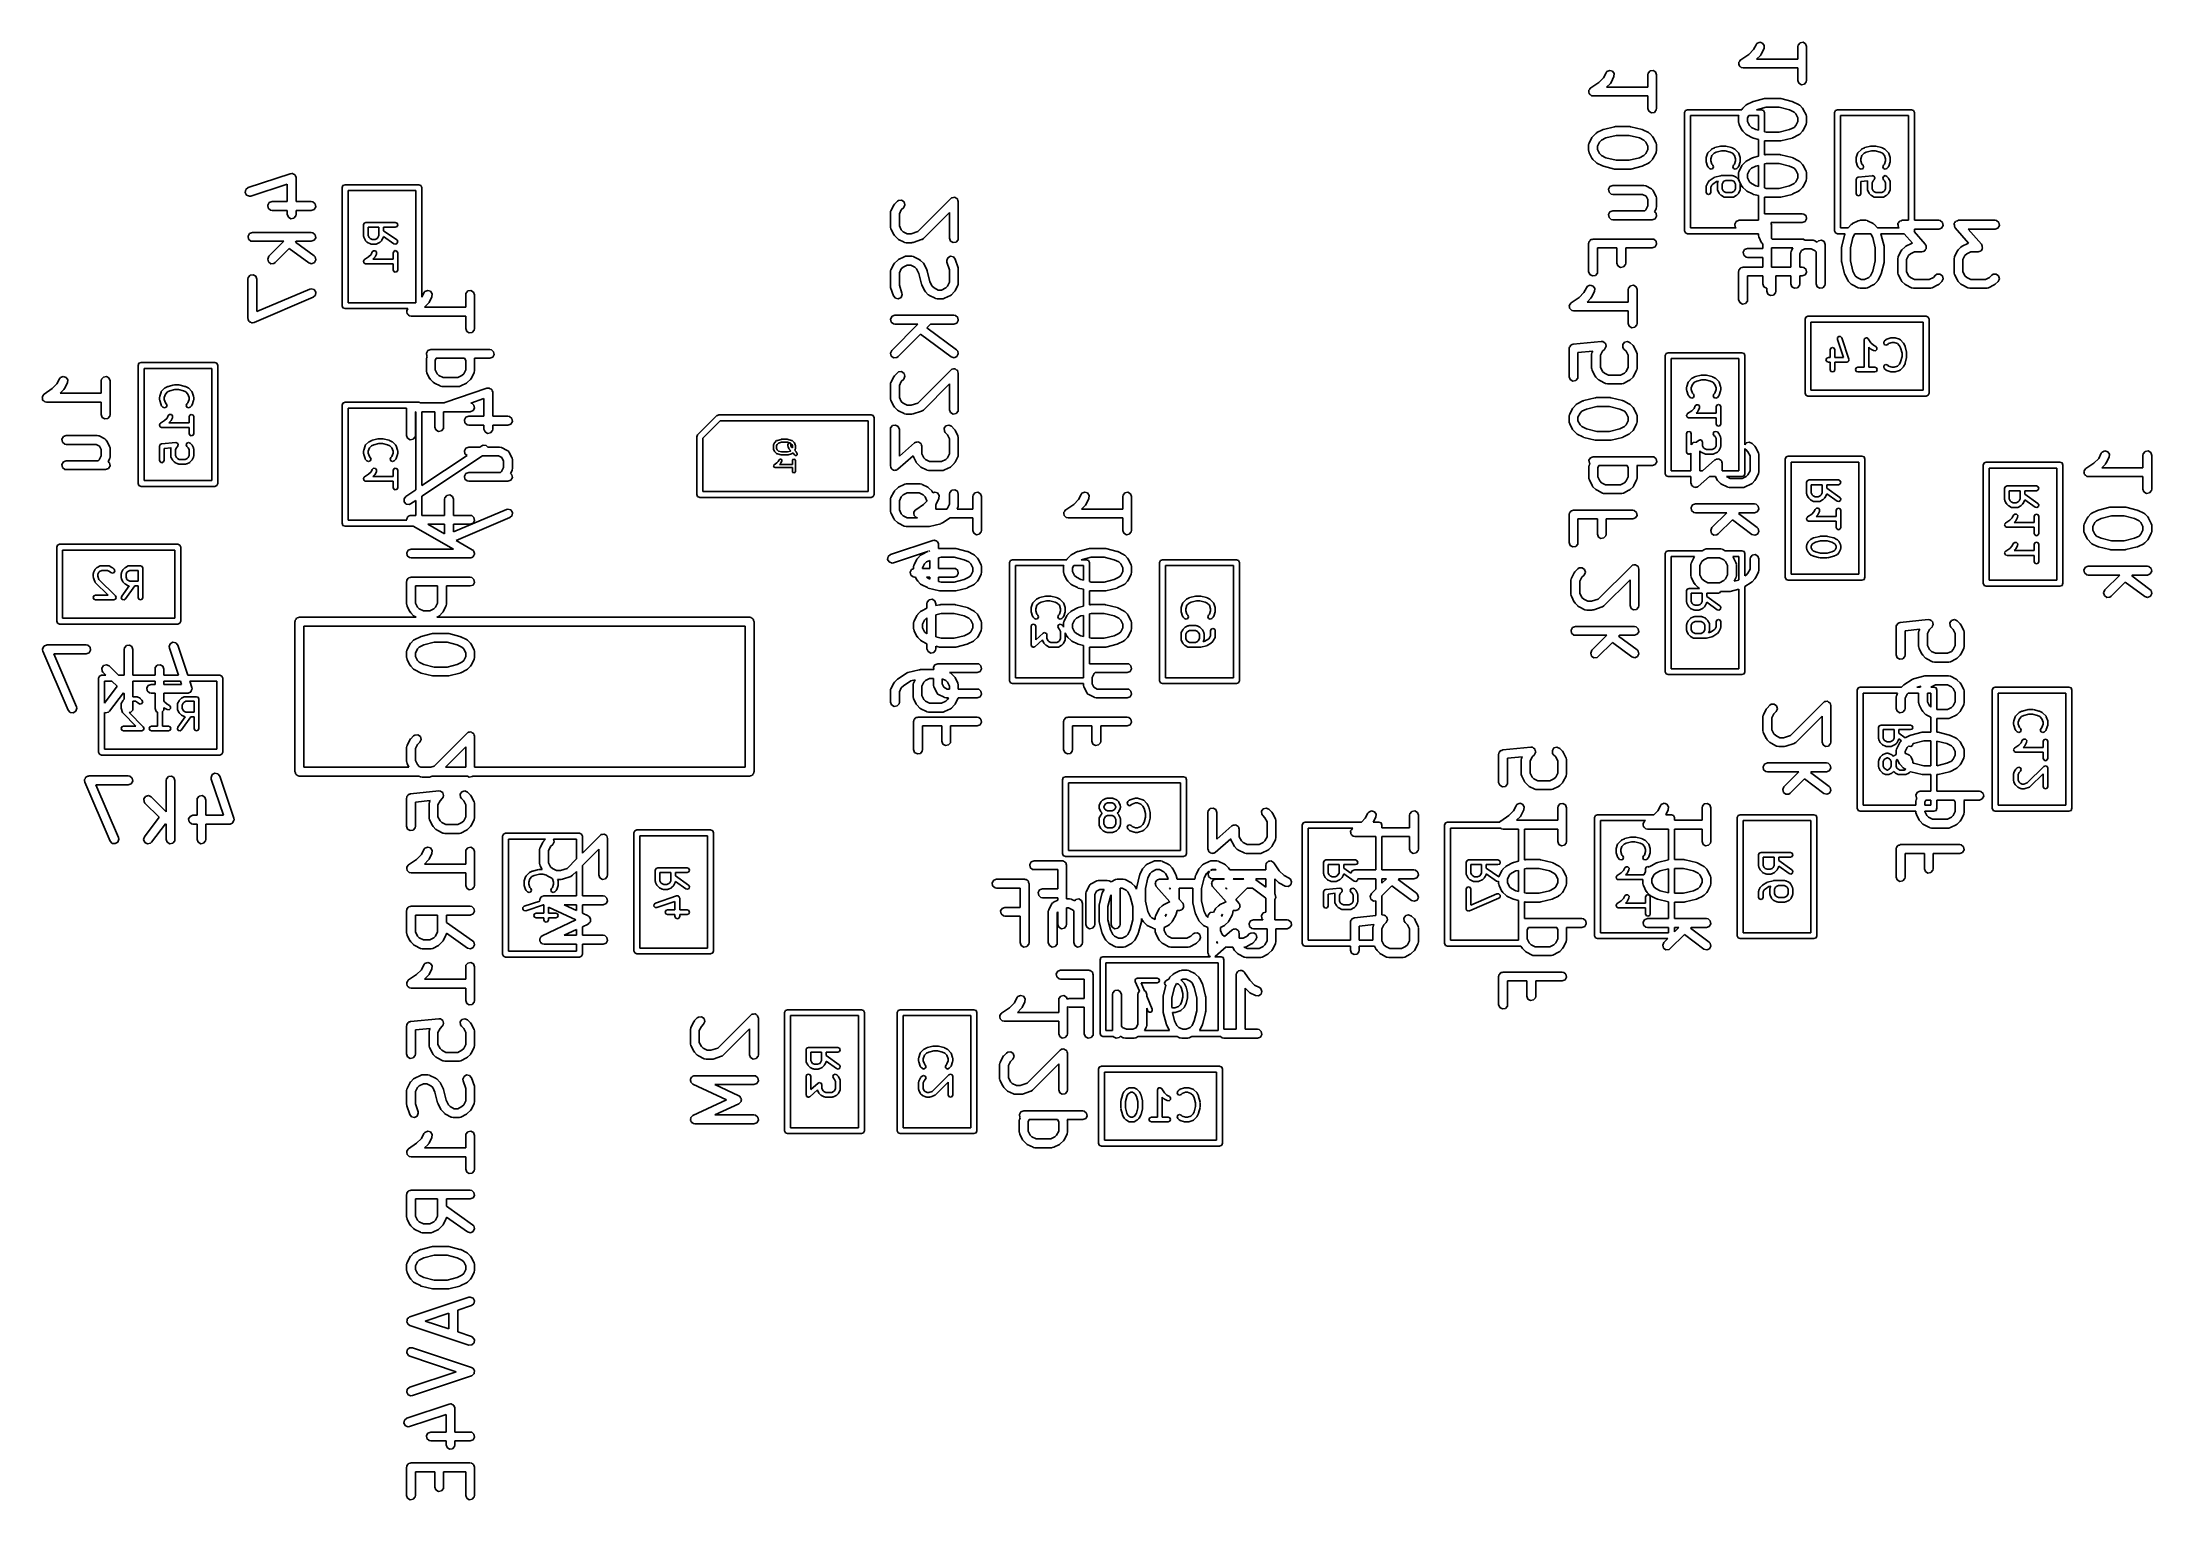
# Model space of a CAD drawing. Extents: x 0.15 to 1.56, y -0.16 to 0.81.
import ezdxf

# ---------------------------------------------------------------- set-up
doc = ezdxf.new("R2010")
doc.units = 0
doc.header["$MEASUREMENT"] = 0
doc.layers.add('BLACK', color=7, linetype='CONTINUOUS')

msp = doc.modelspace()

# ---------------------------------------------------------------- linework, layer by layer
at = {"layer": 'BLACK', "linetype": 'CONTINUOUS'}
for p, q in [((1.2858, 0.7996), (1.2911, 0.8032)), ((1.2911, 0.8032), (1.2943, 0.8064)), ((1.2943, 0.8064), (1.296, 0.8097)), ((1.296, 0.8097), (1.2966, 0.8106)), ((1.2989, 0.8026), (1.2964, 0.8001)), ((1.2966, 0.8106), (1.2985, 0.8114)), ((1.2985, 0.8114), (1.3004, 0.8108)), ((1.2994, 0.8034), (1.2989, 0.8026)), ((1.2989, 0.8026), (1.2989, 0.8026)), ((1.3013, 0.8071), (1.2994, 0.8034)), ((1.3004, 0.8108), (1.3015, 0.8091)), ((1.3015, 0.8091), (1.3013, 0.8071)), ((1.3238, 0.8084), (1.324, 0.8094)), ((1.3238, 0.8001), (1.3238, 0.8084)), ((1.324, 0.8094), (1.3253, 0.811)), ((1.3253, 0.811), (1.3273, 0.8113)), ((1.3273, 0.8113), (1.329, 0.8103)), ((1.329, 0.8103), (1.3297, 0.8084)), ((1.3297, 0.8084), (1.3297, 0.7859)), ((1.1911, 0.7845), (1.1943, 0.7877)), ((1.1943, 0.7877), (1.196, 0.791)), ((1.196, 0.791), (1.1966, 0.7918)), ((1.1966, 0.7918), (1.1985, 0.7926)), ((1.1985, 0.7926), (1.2004, 0.7921)), ((1.2013, 0.7884), (1.1994, 0.7846)), ((1.2004, 0.7921), (1.2015, 0.7904)), ((1.2015, 0.7904), (1.2013, 0.7884)), ((1.2238, 0.7897), (1.224, 0.7907)), ((1.2238, 0.7814), (1.2238, 0.7897)), ((1.224, 0.7907), (1.2253, 0.7922)), ((1.2253, 0.7922), (1.2273, 0.7926)), ((1.2273, 0.7926), (1.229, 0.7916)), ((1.229, 0.7916), (1.2297, 0.7897)), ((1.2297, 0.7897), (1.2297, 0.7672)), ((1.2845, 0.7977), (1.2846, 0.7978)), ((1.2846, 0.7968), (1.2845, 0.7977)), ((1.2846, 0.798), (1.2851, 0.7987)), ((1.2846, 0.7978), (1.2846, 0.798)), ((1.2847, 0.796), (1.2846, 0.7968)), ((1.2848, 0.7959), (1.2847, 0.796)), ((1.2848, 0.7957), (1.2848, 0.7959)), ((1.2855, 0.7952), (1.2848, 0.7957)), ((1.2851, 0.7987), (1.2855, 0.7994)), ((1.2855, 0.7994), (1.2857, 0.7995)), ((1.2861, 0.7945), (1.2855, 0.7952)), ((1.2857, 0.7995), (1.2858, 0.7996)), ((1.2862, 0.7945), (1.2861, 0.7945)), ((1.2864, 0.7944), (1.2862, 0.7945)), ((1.2874, 0.7942), (1.2864, 0.7944)), ((1.3238, 0.7942), (1.2874, 0.7942)), ((1.2964, 0.8001), (1.3238, 0.8001)), ((1.3238, 0.7859), (1.3238, 0.7942)), ((1.1845, 0.7789), (1.1846, 0.7791)), ((1.1846, 0.7781), (1.1845, 0.7789)), ((1.1846, 0.7793), (1.1851, 0.78)), ((1.1846, 0.7791), (1.1846, 0.7793)), ((1.1847, 0.7772), (1.1846, 0.7781)), ((1.1848, 0.7771), (1.1847, 0.7772)), ((1.1848, 0.777), (1.1848, 0.7771)), ((1.1855, 0.7764), (1.1848, 0.777)), ((1.1851, 0.78), (1.1855, 0.7807)), ((1.1855, 0.7807), (1.1857, 0.7808)), ((1.1861, 0.7758), (1.1855, 0.7764)), ((1.1857, 0.7808), (1.1858, 0.7809)), ((1.1858, 0.7809), (1.1911, 0.7845)), ((1.1863, 0.7758), (1.1861, 0.7758)), ((1.1864, 0.7757), (1.1863, 0.7758)), ((1.1874, 0.7755), (1.1864, 0.7757)), ((1.2238, 0.7755), (1.1874, 0.7755)), ((1.1989, 0.7838), (1.1964, 0.7814)), ((1.1964, 0.7814), (1.2238, 0.7814)), ((1.1994, 0.7846), (1.1989, 0.7839)), ((1.1989, 0.7839), (1.1989, 0.7838)), ((1.2238, 0.7672), (1.2238, 0.7755)), ((1.2942, 0.7719), (1.3017, 0.7738)), ((1.3017, 0.7738), (1.3023, 0.7738)), ((1.3023, 0.7738), (1.3024, 0.7739)), ((1.3024, 0.7739), (1.3118, 0.7739)), ((1.3118, 0.7739), (1.3123, 0.7738)), ((1.3123, 0.7738), (1.3125, 0.7738)), ((1.3125, 0.7738), (1.32, 0.7719)), ((1.3245, 0.784), (1.3238, 0.7859)), ((1.3262, 0.783), (1.3245, 0.784)), ((1.3282, 0.7834), (1.3262, 0.783)), ((1.3295, 0.7849), (1.3282, 0.7834)), ((1.3297, 0.7859), (1.3295, 0.7849)), ((1.2245, 0.7653), (1.2238, 0.7672)), ((1.2263, 0.7643), (1.2245, 0.7653)), ((1.2282, 0.7646), (1.2263, 0.7643)), ((1.2295, 0.7662), (1.2282, 0.7646)), ((1.2297, 0.7672), (1.2295, 0.7662)), ((1.2484, 0.7644), (1.249, 0.7658)), ((1.2484, 0.6856), (1.2484, 0.7644)), ((1.249, 0.7658), (1.2504, 0.7663)), ((1.2504, 0.7663), (1.2865, 0.7663)), ((1.2524, 0.7624), (1.2524, 0.6876)), ((1.2846, 0.7624), (1.2524, 0.7624)), ((1.2844, 0.7616), (1.2846, 0.7624)), ((1.2844, 0.7578), (1.2844, 0.7616)), ((1.2865, 0.7663), (1.2866, 0.7666)), ((1.2866, 0.7666), (1.2872, 0.7673)), ((1.2872, 0.7674), (1.2891, 0.7693)), ((1.2872, 0.7673), (1.2872, 0.7674)), ((1.2891, 0.7693), (1.2898, 0.7698)), ((1.2898, 0.7698), (1.2936, 0.7717)), ((1.2898, 0.7698), (1.2898, 0.7698)), ((1.2911, 0.7624), (1.2904, 0.7609)), ((1.2904, 0.7609), (1.2904, 0.7585)), ((1.2976, 0.7624), (1.2911, 0.7624)), ((1.2936, 0.7717), (1.2941, 0.7718)), ((1.2941, 0.7718), (1.2942, 0.7719)), ((1.3028, 0.768), (1.2962, 0.7663)), ((1.2962, 0.7663), (1.2996, 0.7663)), ((1.2976, 0.7527), (1.2976, 0.7624)), ((1.2996, 0.7663), (1.301, 0.7658)), ((1.301, 0.7658), (1.3016, 0.7644)), ((1.3016, 0.7644), (1.3016, 0.7517)), ((1.3114, 0.768), (1.3028, 0.768)), ((1.3182, 0.7663), (1.3114, 0.768)), ((1.3213, 0.7648), (1.3182, 0.7663)), ((1.32, 0.7719), (1.3204, 0.7717)), ((1.3204, 0.7717), (1.3206, 0.7717)), ((1.3206, 0.7717), (1.3243, 0.7698)), ((1.3225, 0.7636), (1.3213, 0.7648)), ((1.3238, 0.7609), (1.3225, 0.7636)), ((1.3238, 0.7585), (1.3238, 0.7609)), ((1.3243, 0.7698), (1.325, 0.7693)), ((1.325, 0.7693), (1.3251, 0.7693)), ((1.3251, 0.7693), (1.327, 0.7674)), ((1.327, 0.7674), (1.3275, 0.7667)), ((1.3275, 0.7667), (1.3275, 0.7666)), ((1.3275, 0.7666), (1.3294, 0.7629)), ((1.3294, 0.7629), (1.3297, 0.7619)), ((1.3297, 0.7619), (1.3297, 0.7617)), ((1.3297, 0.7617), (1.3297, 0.7616)), ((1.3297, 0.7616), (1.3297, 0.7578)), ((1.3484, 0.7644), (1.349, 0.7658)), ((1.3484, 0.6856), (1.3484, 0.7644)), ((1.349, 0.7658), (1.3504, 0.7663)), ((1.3504, 0.7663), (1.3996, 0.7663)), ((1.3524, 0.7624), (1.3524, 0.6876)), ((1.3976, 0.7624), (1.3524, 0.7624)), ((1.3976, 0.6926), (1.3976, 0.7624)), ((1.3996, 0.7663), (1.401, 0.7658)), ((1.401, 0.7658), (1.4016, 0.7644)), ((1.4016, 0.7644), (1.4016, 0.6926)), ((1.1847, 0.7441), (1.1866, 0.7479)), ((1.1866, 0.7479), (1.1871, 0.7486)), ((1.1871, 0.7486), (1.1872, 0.7486)), ((1.1872, 0.7486), (1.1891, 0.7505)), ((1.1891, 0.7505), (1.1898, 0.751)), ((1.1898, 0.7511), (1.1936, 0.753)), ((1.1898, 0.751), (1.1898, 0.7511)), ((1.1929, 0.746), (1.1917, 0.7448)), ((1.1959, 0.7475), (1.1929, 0.746)), ((1.1936, 0.753), (1.1941, 0.7531)), ((1.1941, 0.7531), (1.1942, 0.7532)), ((1.1942, 0.7532), (1.2017, 0.755)), ((1.2028, 0.7492), (1.1959, 0.7475)), ((1.2017, 0.755), (1.2023, 0.7551)), ((1.2023, 0.7551), (1.2024, 0.7551)), ((1.2024, 0.7551), (1.2118, 0.7551)), ((1.2114, 0.7492), (1.2028, 0.7492)), ((1.2182, 0.7475), (1.2114, 0.7492)), ((1.2118, 0.7551), (1.2124, 0.755)), ((1.2124, 0.755), (1.2125, 0.755)), ((1.2125, 0.755), (1.22, 0.7532)), ((1.2213, 0.746), (1.2182, 0.7475)), ((1.22, 0.7532), (1.2205, 0.753)), ((1.2205, 0.753), (1.2206, 0.753)), ((1.2206, 0.753), (1.2243, 0.7511)), ((1.2225, 0.7448), (1.2213, 0.746)), ((1.2243, 0.7511), (1.225, 0.7506)), ((1.225, 0.7506), (1.2251, 0.7505)), ((1.2251, 0.7505), (1.227, 0.7486)), ((1.227, 0.7486), (1.2275, 0.7479)), ((1.2275, 0.7479), (1.2275, 0.7479)), ((1.2275, 0.7479), (1.2294, 0.7441)), ((1.2845, 0.7576), (1.2844, 0.7578)), ((1.2845, 0.7575), (1.2845, 0.7576)), ((1.2848, 0.7565), (1.2845, 0.7575)), ((1.2866, 0.7527), (1.2848, 0.7565)), ((1.2867, 0.7527), (1.2866, 0.7527)), ((1.2872, 0.752), (1.2867, 0.7527)), ((1.2891, 0.7501), (1.2872, 0.752)), ((1.2898, 0.7495), (1.2891, 0.7501)), ((1.2891, 0.7501), (1.2891, 0.7501)), ((1.2936, 0.7477), (1.2898, 0.7495)), ((1.2904, 0.7585), (1.2917, 0.7558)), ((1.2917, 0.7558), (1.2929, 0.7546)), ((1.2929, 0.7546), (1.2959, 0.7531)), ((1.2937, 0.7477), (1.2936, 0.7477)), ((1.2942, 0.7474), (1.2937, 0.7477)), ((1.2976, 0.7466), (1.2942, 0.7474)), ((1.2959, 0.7531), (1.2976, 0.7527)), ((1.2976, 0.7353), (1.2976, 0.7466)), ((1.3016, 0.7517), (1.3028, 0.7514)), ((1.3017, 0.7456), (1.3016, 0.7456)), ((1.3016, 0.7456), (1.3016, 0.7363)), ((1.3018, 0.7456), (1.3017, 0.7456)), ((1.3024, 0.7455), (1.3018, 0.7456)), ((1.3118, 0.7455), (1.3024, 0.7455)), ((1.3028, 0.7514), (1.3114, 0.7514)), ((1.3114, 0.7514), (1.3182, 0.7531)), ((1.3119, 0.7455), (1.3118, 0.7455)), ((1.3125, 0.7456), (1.3119, 0.7455)), ((1.32, 0.7474), (1.3125, 0.7456)), ((1.3182, 0.7531), (1.3213, 0.7546)), ((1.3201, 0.7475), (1.32, 0.7474)), ((1.3206, 0.7477), (1.3201, 0.7475)), ((1.3243, 0.7495), (1.3206, 0.7477)), ((1.3213, 0.7546), (1.3225, 0.7558)), ((1.3225, 0.7558), (1.3238, 0.7585)), ((1.3244, 0.7496), (1.3243, 0.7495)), ((1.3251, 0.7501), (1.3244, 0.7496)), ((1.327, 0.752), (1.3251, 0.7501)), ((1.3275, 0.7527), (1.327, 0.752)), ((1.327, 0.752), (1.327, 0.752)), ((1.3294, 0.7565), (1.3275, 0.7527)), ((1.3295, 0.7568), (1.3294, 0.7567)), ((1.3294, 0.7567), (1.3294, 0.7565)), ((1.3297, 0.7578), (1.3295, 0.7568)), ((1.1844, 0.7428), (1.1846, 0.7438)), ((1.1844, 0.7391), (1.1844, 0.7428)), ((1.1845, 0.7389), (1.1844, 0.7391)), ((1.1845, 0.7387), (1.1845, 0.7389)), ((1.1847, 0.7377), (1.1845, 0.7387)), ((1.1846, 0.7438), (1.1847, 0.744)), ((1.1847, 0.744), (1.1847, 0.7441)), ((1.1866, 0.734), (1.1847, 0.7377)), ((1.1867, 0.7339), (1.1866, 0.734)), ((1.1872, 0.7332), (1.1867, 0.7339)), ((1.1891, 0.7313), (1.1872, 0.7332)), ((1.1898, 0.7308), (1.1891, 0.7313)), ((1.1891, 0.7313), (1.1891, 0.7313)), ((1.1917, 0.7448), (1.1904, 0.7421)), ((1.1904, 0.7421), (1.1904, 0.7398)), ((1.1904, 0.7398), (1.1917, 0.7371)), ((1.1917, 0.7371), (1.1929, 0.7359)), ((1.1929, 0.7359), (1.1959, 0.7343)), ((1.1959, 0.7343), (1.2028, 0.7326)), ((1.2028, 0.7326), (1.2114, 0.7326)), ((1.2114, 0.7326), (1.2182, 0.7343)), ((1.2182, 0.7343), (1.2213, 0.7359)), ((1.2213, 0.7359), (1.2225, 0.7371)), ((1.2238, 0.7421), (1.2225, 0.7448)), ((1.2225, 0.7371), (1.2238, 0.7398)), ((1.2238, 0.7398), (1.2238, 0.7421)), ((1.2251, 0.7313), (1.2244, 0.7308)), ((1.227, 0.7332), (1.2251, 0.7313)), ((1.2275, 0.734), (1.227, 0.7333)), ((1.227, 0.7333), (1.227, 0.7332)), ((1.2294, 0.7377), (1.2275, 0.734)), ((1.2294, 0.7441), (1.2297, 0.7431)), ((1.2295, 0.7381), (1.2294, 0.7379)), ((1.2294, 0.7379), (1.2294, 0.7377)), ((1.2297, 0.7391), (1.2295, 0.7381)), ((1.2297, 0.7431), (1.2297, 0.743)), ((1.2297, 0.743), (1.2297, 0.7428)), ((1.2297, 0.7428), (1.2297, 0.7391)), ((1.2627, 0.7339), (1.2628, 0.7341)), ((1.2627, 0.732), (1.2627, 0.7339)), ((1.2628, 0.7318), (1.2627, 0.732)), ((1.2628, 0.7344), (1.2637, 0.7372)), ((1.2628, 0.7341), (1.2628, 0.7344)), ((1.2628, 0.7315), (1.2628, 0.7318)), ((1.2637, 0.7287), (1.2628, 0.7315)), ((1.2637, 0.7372), (1.2639, 0.7375)), ((1.2639, 0.7375), (1.2641, 0.7378)), ((1.2641, 0.7378), (1.266, 0.7397)), ((1.2666, 0.7359), (1.2658, 0.7337)), ((1.2658, 0.7337), (1.2658, 0.7323)), ((1.2658, 0.7323), (1.2666, 0.7301)), ((1.266, 0.7397), (1.2662, 0.7398)), ((1.2662, 0.7398), (1.2664, 0.74)), ((1.2664, 0.74), (1.2682, 0.7409)), ((1.268, 0.7373), (1.2666, 0.7359)), ((1.2695, 0.738), (1.268, 0.7373)), ((1.2682, 0.7409), (1.2684, 0.741)), ((1.2684, 0.741), (1.2686, 0.7411)), ((1.2686, 0.7411), (1.2723, 0.742)), ((1.2729, 0.7389), (1.2695, 0.738)), ((1.2723, 0.742), (1.2725, 0.742)), ((1.2725, 0.742), (1.2727, 0.742)), ((1.2727, 0.742), (1.2755, 0.742)), ((1.2753, 0.7389), (1.2729, 0.7389)), ((1.2787, 0.738), (1.2753, 0.7389)), ((1.2755, 0.742), (1.2757, 0.742)), ((1.2757, 0.742), (1.2759, 0.742)), ((1.2759, 0.742), (1.2796, 0.7411)), ((1.2802, 0.7373), (1.2787, 0.738)), ((1.2796, 0.7411), (1.2798, 0.741)), ((1.2798, 0.741), (1.28, 0.7409)), ((1.28, 0.7409), (1.2818, 0.74)), ((1.2816, 0.7359), (1.2802, 0.7373)), ((1.2824, 0.7337), (1.2816, 0.7359)), ((1.2816, 0.7301), (1.2824, 0.7323)), ((1.2818, 0.74), (1.282, 0.7398)), ((1.282, 0.7398), (1.2822, 0.7397)), ((1.2822, 0.7397), (1.2841, 0.7378)), ((1.2824, 0.7323), (1.2824, 0.7337)), ((1.2841, 0.7378), (1.2843, 0.7375)), ((1.2843, 0.7375), (1.2845, 0.7372)), ((1.2845, 0.7372), (1.2854, 0.7344)), ((1.2854, 0.7315), (1.2845, 0.7287)), ((1.2854, 0.7344), (1.2854, 0.7341)), ((1.2854, 0.7341), (1.2855, 0.7339)), ((1.2855, 0.732), (1.2854, 0.7318)), ((1.2854, 0.7318), (1.2854, 0.7315)), ((1.2855, 0.7339), (1.2855, 0.732)), ((1.2872, 0.7299), (1.2891, 0.7318)), ((1.2891, 0.7318), (1.2898, 0.7323)), ((1.2898, 0.7323), (1.2936, 0.7342)), ((1.2898, 0.7323), (1.2898, 0.7323)), ((1.2936, 0.7342), (1.2941, 0.7343)), ((1.2941, 0.7343), (1.2942, 0.7344)), ((1.2942, 0.7344), (1.2976, 0.7353)), ((1.3016, 0.7363), (1.3017, 0.7363)), ((1.3017, 0.7363), (1.3023, 0.7363)), ((1.3023, 0.7363), (1.3024, 0.7364)), ((1.3024, 0.7364), (1.3118, 0.7364)), ((1.3118, 0.7364), (1.3123, 0.7363)), ((1.3123, 0.7363), (1.3125, 0.7363)), ((1.3125, 0.7363), (1.32, 0.7344)), ((1.32, 0.7344), (1.3204, 0.7342)), ((1.3204, 0.7342), (1.3206, 0.7342)), ((1.3206, 0.7342), (1.3243, 0.7323)), ((1.3243, 0.7323), (1.325, 0.7318)), ((1.325, 0.7318), (1.3251, 0.7318)), ((1.3251, 0.7318), (1.327, 0.7299)), ((1.3627, 0.7339), (1.3628, 0.7341)), ((1.3627, 0.732), (1.3627, 0.7339)), ((1.3628, 0.7318), (1.3627, 0.732)), ((1.3628, 0.7344), (1.3637, 0.7372)), ((1.3628, 0.7341), (1.3628, 0.7344)), ((1.3628, 0.7315), (1.3628, 0.7318)), ((1.3637, 0.7287), (1.3628, 0.7315)), ((1.3637, 0.7372), (1.3639, 0.7375)), ((1.3639, 0.7375), (1.3641, 0.7378)), ((1.3641, 0.7378), (1.366, 0.7397)), ((1.3666, 0.7359), (1.3658, 0.7337)), ((1.3658, 0.7337), (1.3658, 0.7323)), ((1.3658, 0.7323), (1.3666, 0.7301)), ((1.366, 0.7397), (1.3662, 0.7398)), ((1.3662, 0.7398), (1.3664, 0.74)), ((1.3664, 0.74), (1.3682, 0.7409)), ((1.368, 0.7373), (1.3666, 0.7359)), ((1.3695, 0.738), (1.368, 0.7373)), ((1.3682, 0.7409), (1.3684, 0.741)), ((1.3684, 0.741), (1.3686, 0.7411)), ((1.3686, 0.7411), (1.3723, 0.742)), ((1.3729, 0.7389), (1.3695, 0.738)), ((1.3723, 0.742), (1.3725, 0.742)), ((1.3725, 0.742), (1.3727, 0.742)), ((1.3727, 0.742), (1.3755, 0.742)), ((1.3753, 0.7389), (1.3729, 0.7389)), ((1.3787, 0.738), (1.3753, 0.7389)), ((1.3755, 0.742), (1.3757, 0.742)), ((1.3757, 0.742), (1.3759, 0.742)), ((1.3759, 0.742), (1.3796, 0.7411)), ((1.3802, 0.7373), (1.3787, 0.738)), ((1.3796, 0.7411), (1.3798, 0.741)), ((1.3798, 0.741), (1.38, 0.7409)), ((1.38, 0.7409), (1.3818, 0.74)), ((1.3816, 0.7359), (1.3802, 0.7373)), ((1.3824, 0.7337), (1.3816, 0.7359)), ((1.3816, 0.7301), (1.3824, 0.7323)), ((1.3818, 0.74), (1.382, 0.7398)), ((1.382, 0.7398), (1.3822, 0.7397)), ((1.3822, 0.7397), (1.3841, 0.7378)), ((1.3824, 0.7323), (1.3824, 0.7337)), ((1.3841, 0.7378), (1.3843, 0.7375)), ((1.3843, 0.7375), (1.3845, 0.7372)), ((1.3845, 0.7372), (1.3854, 0.7344)), ((1.3854, 0.7315), (1.3845, 0.7287)), ((1.3854, 0.7344), (1.3854, 0.7341)), ((1.3854, 0.7341), (1.3855, 0.7339)), ((1.3855, 0.732), (1.3854, 0.7318)), ((1.3854, 0.7318), (1.3854, 0.7315)), ((1.3855, 0.7339), (1.3855, 0.732)), ((0.2908, 0.7144), (0.3189, 0.7237)), ((0.3189, 0.7237), (0.3199, 0.7239)), ((0.3199, 0.7239), (0.3201, 0.7238)), ((0.3201, 0.7238), (0.3203, 0.7238)), ((0.3203, 0.7238), (0.321, 0.7234)), ((0.321, 0.7234), (0.3218, 0.7231)), ((0.3218, 0.7231), (0.3219, 0.7229)), ((0.3219, 0.7229), (0.3221, 0.7228)), ((0.3221, 0.7228), (0.3224, 0.7221)), ((0.3224, 0.7221), (0.3227, 0.7214)), ((0.3227, 0.7214), (0.3227, 0.7211)), ((0.3227, 0.7211), (0.3228, 0.7209)), ((0.3228, 0.7209), (0.3228, 0.7051)), ((1.1936, 0.7289), (1.1898, 0.7308)), ((1.1937, 0.7289), (1.1936, 0.7289)), ((1.1942, 0.7287), (1.1937, 0.7289)), ((1.2017, 0.7268), (1.1942, 0.7287)), ((1.2018, 0.7268), (1.2017, 0.7268)), ((1.2024, 0.7267), (1.2018, 0.7268)), ((1.2118, 0.7267), (1.2024, 0.7267)), ((1.2119, 0.7268), (1.2118, 0.7267)), ((1.2125, 0.7268), (1.2119, 0.7268)), ((1.22, 0.7287), (1.2125, 0.7268)), ((1.2201, 0.7288), (1.22, 0.7287)), ((1.2206, 0.7289), (1.2201, 0.7288)), ((1.2243, 0.7308), (1.2206, 0.7289)), ((1.2244, 0.7308), (1.2243, 0.7308)), ((1.2629, 0.7159), (1.2638, 0.7177)), ((1.2639, 0.7284), (1.2637, 0.7287)), ((1.2638, 0.7177), (1.264, 0.7179)), ((1.2641, 0.7281), (1.2639, 0.7284)), ((1.264, 0.7179), (1.2641, 0.7181)), ((1.265, 0.7272), (1.2641, 0.7281)), ((1.2641, 0.7181), (1.265, 0.7191)), ((1.2661, 0.7267), (1.265, 0.7272)), ((1.265, 0.7191), (1.2652, 0.7191)), ((1.2652, 0.7191), (1.2653, 0.7193)), ((1.2653, 0.7193), (1.2681, 0.7212)), ((1.2672, 0.7272), (1.2661, 0.7267)), ((1.2666, 0.7301), (1.2672, 0.7294)), ((1.2696, 0.7184), (1.2671, 0.7167)), ((1.2672, 0.7294), (1.2677, 0.7283)), ((1.2677, 0.7283), (1.2672, 0.7272)), ((1.2681, 0.7212), (1.2683, 0.7212)), ((1.2683, 0.7212), (1.2686, 0.7214)), ((1.2686, 0.7214), (1.2723, 0.7223)), ((1.2708, 0.7187), (1.2696, 0.7184)), ((1.2702, 0.717), (1.2703, 0.7174)), ((1.2703, 0.7174), (1.2704, 0.7177)), ((1.2704, 0.7177), (1.2708, 0.7187)), ((1.2723, 0.7223), (1.2725, 0.7223)), ((1.2725, 0.7223), (1.2727, 0.7224)), ((1.2727, 0.7224), (1.2802, 0.7224)), ((1.274, 0.718), (1.2733, 0.7167)), ((1.2746, 0.7186), (1.274, 0.718)), ((1.2759, 0.7192), (1.2746, 0.7186)), ((1.2798, 0.7192), (1.2759, 0.7192)), ((1.2811, 0.7186), (1.2798, 0.7192)), ((1.2802, 0.7224), (1.2805, 0.7222)), ((1.2805, 0.7283), (1.281, 0.7294)), ((1.281, 0.7272), (1.2805, 0.7283)), ((1.2805, 0.7222), (1.2809, 0.7222)), ((1.2809, 0.7222), (1.2828, 0.7213)), ((1.281, 0.7294), (1.2816, 0.7301)), ((1.2821, 0.7267), (1.281, 0.7272)), ((1.2817, 0.718), (1.2811, 0.7186)), ((1.2824, 0.7167), (1.2817, 0.718)), ((1.2832, 0.7272), (1.2821, 0.7267)), ((1.2828, 0.7213), (1.2829, 0.7211)), ((1.2829, 0.7211), (1.2832, 0.721)), ((1.2841, 0.7281), (1.2832, 0.7272)), ((1.2832, 0.721), (1.2841, 0.72)), ((1.2843, 0.7284), (1.2841, 0.7281)), ((1.2841, 0.72), (1.2842, 0.7198)), ((1.2842, 0.7198), (1.2844, 0.7196)), ((1.2845, 0.7287), (1.2843, 0.7284)), ((1.2844, 0.7241), (1.2846, 0.7251)), ((1.2844, 0.7203), (1.2844, 0.7241)), ((1.2845, 0.7201), (1.2844, 0.7203)), ((1.2844, 0.7196), (1.2853, 0.7177)), ((1.2845, 0.72), (1.2845, 0.7201)), ((1.2848, 0.719), (1.2845, 0.72)), ((1.2846, 0.7251), (1.2847, 0.7252)), ((1.2847, 0.7252), (1.2848, 0.7254)), ((1.2848, 0.7254), (1.2866, 0.7291)), ((1.2866, 0.7152), (1.2848, 0.719)), ((1.2853, 0.7177), (1.2854, 0.7174)), ((1.2854, 0.7174), (1.2855, 0.717)), ((1.2866, 0.7291), (1.2872, 0.7298)), ((1.2872, 0.7298), (1.2872, 0.7299)), ((1.2917, 0.7261), (1.2904, 0.7234)), ((1.2904, 0.7234), (1.2904, 0.721)), ((1.2904, 0.721), (1.2917, 0.7183)), ((1.2929, 0.7273), (1.2917, 0.7261)), ((1.2917, 0.7183), (1.2929, 0.7171)), ((1.2959, 0.7288), (1.2929, 0.7273)), ((1.2976, 0.7292), (1.2959, 0.7288)), ((1.2976, 0.7152), (1.2976, 0.7292)), ((1.3028, 0.7305), (1.3016, 0.7302)), ((1.3016, 0.7302), (1.3016, 0.7142)), ((1.3114, 0.7305), (1.3028, 0.7305)), ((1.3182, 0.7288), (1.3114, 0.7305)), ((1.3213, 0.7273), (1.3182, 0.7288)), ((1.3225, 0.7261), (1.3213, 0.7273)), ((1.3213, 0.7171), (1.3225, 0.7183)), ((1.3238, 0.7234), (1.3225, 0.7261)), ((1.3225, 0.7183), (1.3238, 0.721)), ((1.3238, 0.721), (1.3238, 0.7234)), ((1.327, 0.7299), (1.3275, 0.7292)), ((1.3275, 0.7292), (1.3275, 0.7291)), ((1.3275, 0.7291), (1.3294, 0.7254)), ((1.3294, 0.719), (1.3275, 0.7152)), ((1.3294, 0.7254), (1.3297, 0.7244)), ((1.3295, 0.7193), (1.3294, 0.7192)), ((1.3294, 0.7192), (1.3294, 0.719)), ((1.3297, 0.7203), (1.3295, 0.7193)), ((1.3297, 0.7244), (1.3297, 0.7242)), ((1.3297, 0.7242), (1.3297, 0.7241)), ((1.3297, 0.7241), (1.3297, 0.7203)), ((1.3627, 0.7198), (1.3629, 0.7203)), ((1.3627, 0.7105), (1.3627, 0.7198)), ((1.3629, 0.7203), (1.363, 0.7208)), ((1.363, 0.7208), (1.3631, 0.7209)), ((1.3631, 0.721), (1.3636, 0.7212)), ((1.3631, 0.7209), (1.3631, 0.721)), ((1.3636, 0.7212), (1.3641, 0.7214)), ((1.3639, 0.7284), (1.3637, 0.7287)), ((1.3641, 0.7281), (1.3639, 0.7284)), ((1.365, 0.7272), (1.3641, 0.7281)), ((1.3641, 0.7214), (1.3735, 0.7223)), ((1.3661, 0.7267), (1.365, 0.7272)), ((1.3704, 0.7189), (1.3658, 0.7184)), ((1.3658, 0.7184), (1.3658, 0.7105)), ((1.3673, 0.7272), (1.3661, 0.7267)), ((1.3666, 0.7301), (1.3673, 0.7294)), ((1.3673, 0.7294), (1.3677, 0.7283)), ((1.3677, 0.7283), (1.3673, 0.7272)), ((1.3702, 0.718), (1.3703, 0.7183)), ((1.3702, 0.7133), (1.3702, 0.718)), ((1.3703, 0.7187), (1.3704, 0.7189)), ((1.3703, 0.7183), (1.3703, 0.7187)), ((1.374, 0.7189), (1.3733, 0.7176)), ((1.3733, 0.7176), (1.3733, 0.7137)), ((1.3735, 0.7223), (1.3736, 0.7223)), ((1.3736, 0.7223), (1.3736, 0.7224)), ((1.3736, 0.7224), (1.3741, 0.7222)), ((1.3747, 0.7197), (1.374, 0.7189)), ((1.3741, 0.7222), (1.3746, 0.722)), ((1.3746, 0.722), (1.3747, 0.7219)), ((1.3747, 0.7219), (1.3747, 0.7219)), ((1.3747, 0.7219), (1.3749, 0.7214)), ((1.3748, 0.7197), (1.3747, 0.7197)), ((1.375, 0.7203), (1.3748, 0.7198)), ((1.3748, 0.7198), (1.3748, 0.7197)), ((1.3749, 0.7214), (1.3752, 0.7209)), ((1.3752, 0.7208), (1.375, 0.7203)), ((1.3752, 0.7209), (1.3752, 0.7209)), ((1.3752, 0.7209), (1.3752, 0.7208)), ((1.3805, 0.7283), (1.3809, 0.7294)), ((1.3809, 0.7272), (1.3805, 0.7283)), ((1.3805, 0.7208), (1.3809, 0.7219)), ((1.3809, 0.7197), (1.3805, 0.7208)), ((1.3809, 0.7294), (1.3816, 0.7301)), ((1.3821, 0.7267), (1.3809, 0.7272)), ((1.3809, 0.7219), (1.3821, 0.7224)), ((1.3817, 0.7189), (1.3809, 0.7197)), ((1.3824, 0.7176), (1.3817, 0.7189)), ((1.3832, 0.7272), (1.3821, 0.7267)), ((1.3821, 0.7224), (1.3832, 0.7219)), ((1.3824, 0.7137), (1.3824, 0.7176)), ((1.3841, 0.7281), (1.3832, 0.7272)), ((1.3832, 0.7219), (1.3841, 0.721)), ((1.3843, 0.7284), (1.3841, 0.7281)), ((1.3841, 0.721), (1.3842, 0.7207)), ((1.3842, 0.7207), (1.3844, 0.7205)), ((1.3845, 0.7287), (1.3843, 0.7284)), ((1.3844, 0.7205), (1.3854, 0.7187)), ((1.3854, 0.7187), (1.3854, 0.7183)), ((1.3854, 0.7183), (1.3855, 0.718)), ((1.3855, 0.718), (1.3855, 0.7133)), ((0.2888, 0.7111), (0.2892, 0.7131)), ((0.2897, 0.7093), (0.2888, 0.7111)), ((0.2892, 0.7131), (0.2908, 0.7144)), ((0.2916, 0.7086), (0.2897, 0.7093)), ((0.2926, 0.7088), (0.2916, 0.7086)), ((0.3169, 0.7168), (0.2926, 0.7088)), ((0.3038, 0.7027), (0.3048, 0.7044)), ((0.3048, 0.7044), (0.3067, 0.7051)), ((0.3067, 0.7051), (0.3169, 0.7051)), ((0.3169, 0.7051), (0.3169, 0.7168)), ((0.3228, 0.7051), (0.3329, 0.7051)), ((0.3329, 0.7051), (0.334, 0.705)), ((0.334, 0.705), (0.3355, 0.7037)), ((0.3355, 0.7037), (0.3359, 0.7017)), ((0.3534, 0.7144), (0.354, 0.7158)), ((0.3534, 0.6356), (0.3534, 0.7144)), ((0.354, 0.7158), (0.3554, 0.7163)), ((0.3554, 0.7163), (0.4046, 0.7163)), ((0.3574, 0.7124), (0.3574, 0.6376)), ((0.4026, 0.7124), (0.3574, 0.7124)), ((0.4026, 0.6376), (0.4026, 0.7124)), ((0.4046, 0.7163), (0.406, 0.7158)), ((0.406, 0.7158), (0.4066, 0.7144)), ((0.4066, 0.7144), (0.4066, 0.6414)), ((0.7212, 0.7026), (0.7217, 0.7033)), ((0.7217, 0.7034), (0.7236, 0.7053)), ((0.7217, 0.7033), (0.7217, 0.7034)), ((0.7236, 0.7053), (0.7244, 0.7059)), ((0.7244, 0.7059), (0.7264, 0.706)), ((0.7264, 0.706), (0.7281, 0.7049)), ((0.7281, 0.7049), (0.7286, 0.7029)), ((0.7372, 0.6851), (0.7592, 0.7071)), ((0.7592, 0.7071), (0.7597, 0.7075)), ((0.7597, 0.7075), (0.7598, 0.7076)), ((0.7598, 0.7076), (0.7599, 0.7076)), ((0.7599, 0.7076), (0.76, 0.7077)), ((0.76, 0.7077), (0.7609, 0.7078)), ((0.7609, 0.7078), (0.7618, 0.708)), ((0.7618, 0.708), (0.7619, 0.7079)), ((0.7619, 0.7079), (0.7621, 0.7079)), ((0.7621, 0.7079), (0.7628, 0.7074)), ((0.7628, 0.7074), (0.7636, 0.707)), ((0.7636, 0.707), (0.7636, 0.7068)), ((0.7636, 0.7068), (0.7637, 0.7068)), ((0.7637, 0.7068), (0.7639, 0.7059)), ((0.7639, 0.7059), (0.7642, 0.7051)), ((0.7642, 0.7051), (0.7642, 0.6807)), ((1.1976, 0.7133), (1.1986, 0.7151)), ((1.198, 0.7113), (1.1976, 0.7133)), ((1.1995, 0.71), (1.198, 0.7113)), ((1.1986, 0.7151), (1.2005, 0.7158)), ((1.2005, 0.7099), (1.1995, 0.71)), ((1.2005, 0.7158), (1.2211, 0.7158)), ((1.2204, 0.7099), (1.2005, 0.7099)), ((1.2227, 0.7087), (1.2204, 0.7099)), ((1.2211, 0.7158), (1.2222, 0.7156)), ((1.2222, 0.7156), (1.2223, 0.7155)), ((1.2223, 0.7155), (1.2225, 0.7155)), ((1.2225, 0.7155), (1.2262, 0.7136)), ((1.2238, 0.7065), (1.2227, 0.7087)), ((1.2238, 0.7023), (1.2238, 0.7065)), ((1.2262, 0.7136), (1.227, 0.713)), ((1.227, 0.713), (1.2272, 0.7126)), ((1.2272, 0.7126), (1.2275, 0.7123)), ((1.2275, 0.7123), (1.2294, 0.7085)), ((1.2294, 0.7085), (1.2297, 0.7075)), ((1.2297, 0.7075), (1.2297, 0.7074)), ((1.2297, 0.7074), (1.2297, 0.7072)), ((1.2297, 0.7072), (1.2297, 0.7016)), ((1.2627, 0.7152), (1.2628, 0.7155)), ((1.2627, 0.7114), (1.2627, 0.7152)), ((1.2631, 0.7103), (1.2627, 0.7114)), ((1.2628, 0.7155), (1.2629, 0.7159)), ((1.2643, 0.7098), (1.2631, 0.7103)), ((1.2654, 0.7103), (1.2643, 0.7098)), ((1.2658, 0.7114), (1.2654, 0.7103)), ((1.2665, 0.7161), (1.2658, 0.7148)), ((1.2658, 0.7148), (1.2658, 0.7114)), ((1.2671, 0.7167), (1.2665, 0.7161)), ((1.2702, 0.7133), (1.2702, 0.717)), ((1.2703, 0.7129), (1.2702, 0.7133)), ((1.2704, 0.7126), (1.2703, 0.7129)), ((1.2713, 0.7107), (1.2704, 0.7126)), ((1.2715, 0.7105), (1.2713, 0.7107)), ((1.2716, 0.7103), (1.2715, 0.7105)), ((1.2725, 0.7094), (1.2716, 0.7103)), ((1.2728, 0.7093), (1.2725, 0.7094)), ((1.2729, 0.7091), (1.2728, 0.7093)), ((1.2748, 0.7081), (1.2729, 0.7091)), ((1.2733, 0.7167), (1.2733, 0.7137)), ((1.2733, 0.7137), (1.274, 0.7123)), ((1.274, 0.7123), (1.2746, 0.7118)), ((1.2746, 0.7118), (1.2759, 0.7111)), ((1.2752, 0.7081), (1.2748, 0.7081)), ((1.2755, 0.708), (1.2752, 0.7081)), ((1.2802, 0.708), (1.2755, 0.708)), ((1.2759, 0.7111), (1.2798, 0.7111)), ((1.2798, 0.7111), (1.2811, 0.7118)), ((1.2805, 0.7081), (1.2802, 0.708)), ((1.2809, 0.7081), (1.2805, 0.7081)), ((1.2828, 0.7091), (1.2809, 0.7081)), ((1.2811, 0.7118), (1.2817, 0.7123)), ((1.2817, 0.7123), (1.2824, 0.7137)), ((1.2824, 0.7137), (1.2824, 0.7167)), ((1.2829, 0.7093), (1.2828, 0.7091)), ((1.2832, 0.7094), (1.2829, 0.7093)), ((1.2841, 0.7103), (1.2832, 0.7094)), ((1.2842, 0.7105), (1.2841, 0.7103)), ((1.2844, 0.7107), (1.2842, 0.7105)), ((1.2853, 0.7126), (1.2844, 0.7107)), ((1.2854, 0.7129), (1.2853, 0.7126)), ((1.2855, 0.7133), (1.2854, 0.7129)), ((1.2855, 0.717), (1.2855, 0.7133)), ((1.2867, 0.7152), (1.2866, 0.7152)), ((1.2872, 0.7145), (1.2867, 0.7152)), ((1.2891, 0.7126), (1.2872, 0.7145)), ((1.2898, 0.712), (1.2891, 0.7126)), ((1.2891, 0.7126), (1.2891, 0.7126)), ((1.2936, 0.7102), (1.2898, 0.712)), ((1.2929, 0.7171), (1.2959, 0.7156)), ((1.2937, 0.7102), (1.2936, 0.7102)), ((1.2942, 0.7099), (1.2937, 0.7102)), ((1.2976, 0.7091), (1.2942, 0.7099)), ((1.2959, 0.7156), (1.2976, 0.7152)), ((1.2976, 0.6946), (1.2976, 0.7091)), ((1.3016, 0.7142), (1.3028, 0.7139)), ((1.3017, 0.7081), (1.3016, 0.7081)), ((1.3016, 0.7081), (1.3016, 0.697)), ((1.3018, 0.7081), (1.3017, 0.7081)), ((1.3024, 0.708), (1.3018, 0.7081)), ((1.3118, 0.708), (1.3024, 0.708)), ((1.3028, 0.7139), (1.3114, 0.7139)), ((1.3114, 0.7139), (1.3182, 0.7156)), ((1.3119, 0.708), (1.3118, 0.708)), ((1.3125, 0.7081), (1.3119, 0.708)), ((1.32, 0.7099), (1.3125, 0.7081)), ((1.3182, 0.7156), (1.3213, 0.7171)), ((1.3201, 0.71), (1.32, 0.7099)), ((1.3206, 0.7102), (1.3201, 0.71)), ((1.3243, 0.712), (1.3206, 0.7102)), ((1.3244, 0.7121), (1.3243, 0.712)), ((1.3251, 0.7126), (1.3244, 0.7121)), ((1.327, 0.7145), (1.3251, 0.7126)), ((1.3275, 0.7152), (1.327, 0.7145)), ((1.327, 0.7145), (1.327, 0.7145)), ((1.3631, 0.7094), (1.3627, 0.7105)), ((1.3643, 0.7089), (1.3631, 0.7094)), ((1.3654, 0.7094), (1.3643, 0.7089)), ((1.3658, 0.7105), (1.3654, 0.7094)), ((1.3703, 0.7129), (1.3702, 0.7133)), ((1.3703, 0.7126), (1.3703, 0.7129)), ((1.3713, 0.7107), (1.3703, 0.7126)), ((1.3715, 0.7105), (1.3713, 0.7107)), ((1.3716, 0.7103), (1.3715, 0.7105)), ((1.3725, 0.7094), (1.3716, 0.7103)), ((1.3728, 0.7093), (1.3725, 0.7094)), ((1.3729, 0.7091), (1.3728, 0.7093)), ((1.3748, 0.7081), (1.3729, 0.7091)), ((1.3733, 0.7137), (1.374, 0.7123)), ((1.374, 0.7123), (1.3746, 0.7118)), ((1.3746, 0.7118), (1.3759, 0.7111)), ((1.3752, 0.7081), (1.3748, 0.7081)), ((1.3755, 0.708), (1.3752, 0.7081)), ((1.3802, 0.708), (1.3755, 0.708)), ((1.3759, 0.7111), (1.3798, 0.7111)), ((1.3798, 0.7111), (1.3811, 0.7118)), ((1.3805, 0.7081), (1.3802, 0.708)), ((1.3809, 0.7081), (1.3805, 0.7081)), ((1.3828, 0.7091), (1.3809, 0.7081)), ((1.3811, 0.7118), (1.3817, 0.7123)), ((1.3817, 0.7123), (1.3824, 0.7137)), ((1.3829, 0.7093), (1.3828, 0.7091)), ((1.3832, 0.7094), (1.3829, 0.7093)), ((1.3841, 0.7103), (1.3832, 0.7094)), ((1.3842, 0.7105), (1.3841, 0.7103)), ((1.3844, 0.7107), (1.3842, 0.7105)), ((1.3854, 0.7126), (1.3844, 0.7107)), ((1.3855, 0.7133), (1.3854, 0.7129)), ((1.3854, 0.7129), (1.3854, 0.7126)), ((0.3041, 0.7007), (0.3038, 0.7027)), ((0.3057, 0.6994), (0.3041, 0.7007)), ((0.3067, 0.6992), (0.3057, 0.6994)), ((0.3169, 0.6992), (0.3067, 0.6992)), ((0.3169, 0.6966), (0.3169, 0.6992)), ((0.3176, 0.6947), (0.3169, 0.6966)), ((0.3193, 0.6937), (0.3176, 0.6947)), ((0.3213, 0.694), (0.3193, 0.6937)), ((0.3226, 0.6956), (0.3213, 0.694)), ((0.3228, 0.6966), (0.3226, 0.6956)), ((0.3329, 0.6992), (0.3228, 0.6992)), ((0.3228, 0.6992), (0.3228, 0.6966)), ((0.3348, 0.6999), (0.3329, 0.6992)), ((0.3359, 0.7017), (0.3348, 0.6999)), ((0.3677, 0.6895), (0.3681, 0.6906)), ((0.3677, 0.682), (0.3677, 0.6895)), ((0.3681, 0.6906), (0.3693, 0.6911)), ((0.3693, 0.6911), (0.3889, 0.6911)), ((0.3889, 0.6911), (0.3901, 0.6906)), ((0.3901, 0.6906), (0.3905, 0.6895)), ((0.3905, 0.6895), (0.3901, 0.6884)), ((0.719, 0.6976), (0.7191, 0.6986)), ((0.719, 0.6882), (0.719, 0.6976)), ((0.7191, 0.6986), (0.7193, 0.6987)), ((0.7193, 0.6989), (0.7212, 0.7026)), ((0.7193, 0.6987), (0.7193, 0.6989)), ((0.7262, 0.6996), (0.7249, 0.6969)), ((0.7249, 0.6969), (0.7249, 0.6889)), ((0.7278, 0.7011), (0.7262, 0.6996)), ((0.7286, 0.7029), (0.7278, 0.7011)), ((0.7583, 0.6979), (0.7409, 0.6805)), ((0.7583, 0.6807), (0.7583, 0.6979)), ((1.1976, 0.6965), (1.1986, 0.6982)), ((1.198, 0.6945), (1.1976, 0.6965)), ((1.1995, 0.6932), (1.198, 0.6945)), ((1.1986, 0.6982), (1.2005, 0.6989)), ((1.2005, 0.693), (1.1995, 0.6932)), ((1.2005, 0.6989), (1.2218, 0.6989)), ((1.2268, 0.693), (1.2005, 0.693)), ((1.2218, 0.6989), (1.2225, 0.6996)), ((1.2225, 0.6996), (1.2238, 0.7023)), ((1.2287, 0.6937), (1.2268, 0.693)), ((1.2294, 0.7002), (1.2284, 0.6982)), ((1.2284, 0.6982), (1.2293, 0.6974)), ((1.2297, 0.6954), (1.2287, 0.6937)), ((1.2293, 0.6974), (1.2297, 0.6954)), ((1.2295, 0.7006), (1.2294, 0.7004)), ((1.2294, 0.7004), (1.2294, 0.7002)), ((1.2297, 0.7016), (1.2295, 0.7006)), ((1.2818, 0.6901), (1.2828, 0.6919)), ((1.2821, 0.6881), (1.2818, 0.6901)), ((1.2828, 0.6919), (1.2847, 0.6926)), ((1.2847, 0.6926), (1.2976, 0.6926)), ((1.2976, 0.6944), (1.2976, 0.6946)), ((1.2976, 0.6946), (1.2976, 0.6946)), ((1.2976, 0.6926), (1.2976, 0.6944)), ((1.3016, 0.697), (1.3268, 0.697)), ((1.3268, 0.6911), (1.306, 0.6911)), ((1.306, 0.6911), (1.306, 0.6911)), ((1.306, 0.6911), (1.3061, 0.6903)), ((1.3061, 0.6903), (1.3064, 0.6896)), ((1.3064, 0.6896), (1.3064, 0.6804)), ((1.3268, 0.697), (1.3278, 0.6968)), ((1.3287, 0.6918), (1.3268, 0.6911)), ((1.3278, 0.6968), (1.3293, 0.6955)), ((1.3297, 0.6936), (1.3287, 0.6918)), ((1.3293, 0.6955), (1.3297, 0.6936)), ((1.3576, 0.6879), (1.3595, 0.6898)), ((1.3595, 0.6898), (1.3602, 0.6903)), ((1.3602, 0.6904), (1.364, 0.6922)), ((1.3602, 0.6903), (1.3602, 0.6904)), ((1.364, 0.6922), (1.365, 0.6925)), ((1.365, 0.6925), (1.3652, 0.6925)), ((1.3652, 0.6925), (1.3653, 0.6926)), ((1.3653, 0.6926), (1.3691, 0.6926)), ((1.3691, 0.6926), (1.3701, 0.6924)), ((1.3701, 0.6924), (1.3702, 0.6923)), ((1.3702, 0.6923), (1.3704, 0.6922)), ((1.3704, 0.6922), (1.3741, 0.6904)), ((1.3741, 0.6904), (1.3748, 0.6898)), ((1.3748, 0.6898), (1.3749, 0.6898)), ((1.3749, 0.6898), (1.3768, 0.6879)), ((1.3905, 0.6901), (1.3906, 0.6903)), ((1.3907, 0.6893), (1.3905, 0.6901)), ((1.3906, 0.6906), (1.3911, 0.6912)), ((1.3906, 0.6903), (1.3906, 0.6906)), ((1.3907, 0.6885), (1.3907, 0.6893)), ((1.3911, 0.6912), (1.3915, 0.6919)), ((1.3915, 0.6919), (1.3918, 0.6919)), ((1.3918, 0.6919), (1.3919, 0.6921)), ((1.3919, 0.6921), (1.3927, 0.6923)), ((1.3927, 0.6923), (1.3934, 0.6926)), ((1.3934, 0.6926), (1.3976, 0.6926)), ((1.4016, 0.6926), (1.4178, 0.6926)), ((1.4178, 0.6926), (1.4188, 0.6924)), ((1.4188, 0.6924), (1.4204, 0.6911)), ((1.4204, 0.6911), (1.4207, 0.6891)), ((1.428, 0.6901), (1.4281, 0.6903)), ((1.4282, 0.6893), (1.428, 0.6901)), ((1.4281, 0.6906), (1.4286, 0.6912)), ((1.4281, 0.6903), (1.4281, 0.6906)), ((1.4282, 0.6885), (1.4282, 0.6893)), ((1.4286, 0.6912), (1.429, 0.6919)), ((1.429, 0.6919), (1.4292, 0.6919)), ((1.4292, 0.6919), (1.4294, 0.6921)), ((1.4294, 0.6921), (1.4302, 0.6923)), ((1.4302, 0.6923), (1.4309, 0.6926)), ((1.4309, 0.6926), (1.4553, 0.6926)), ((1.4553, 0.6926), (1.4563, 0.6924)), ((1.4563, 0.6924), (1.4579, 0.6911)), ((1.4579, 0.6911), (1.4582, 0.6891)), ((0.2907, 0.6821), (0.2917, 0.6838)), ((0.291, 0.6801), (0.2907, 0.6821)), ((0.2926, 0.6788), (0.291, 0.6801)), ((0.2917, 0.6838), (0.2936, 0.6845)), ((0.2936, 0.6786), (0.2926, 0.6788)), ((0.2936, 0.6845), (0.3329, 0.6845)), ((0.3146, 0.6786), (0.2936, 0.6786)), ((0.3046, 0.6687), (0.3146, 0.6786)), ((0.3229, 0.6786), (0.3224, 0.6781)), ((0.3224, 0.6781), (0.3347, 0.6689)), ((0.3329, 0.6786), (0.3229, 0.6786)), ((0.3329, 0.6845), (0.334, 0.6843)), ((0.3348, 0.6793), (0.3329, 0.6786)), ((0.334, 0.6843), (0.3355, 0.683)), ((0.3359, 0.681), (0.3348, 0.6793)), ((0.3355, 0.683), (0.3359, 0.681)), ((0.3678, 0.6817), (0.3677, 0.682)), ((0.3678, 0.6813), (0.3678, 0.6817)), ((0.3688, 0.6795), (0.3678, 0.6813)), ((0.369, 0.6793), (0.3688, 0.6795)), ((0.3691, 0.679), (0.369, 0.6793)), ((0.37, 0.6781), (0.3691, 0.679)), ((0.3703, 0.678), (0.37, 0.6781)), ((0.3704, 0.6778), (0.3703, 0.678)), ((0.3723, 0.6769), (0.3704, 0.6778)), ((0.378, 0.688), (0.3708, 0.688)), ((0.3708, 0.688), (0.3708, 0.6824)), ((0.3708, 0.6824), (0.3715, 0.6811)), ((0.3715, 0.6811), (0.3721, 0.6805)), ((0.3721, 0.6805), (0.3734, 0.6799)), ((0.3727, 0.6768), (0.3723, 0.6769)), ((0.373, 0.6767), (0.3727, 0.6768)), ((0.3758, 0.6767), (0.373, 0.6767)), ((0.3734, 0.6799), (0.3754, 0.6799)), ((0.3754, 0.6799), (0.3768, 0.6805)), ((0.3762, 0.6768), (0.3758, 0.6767)), ((0.3765, 0.6769), (0.3762, 0.6768)), ((0.3784, 0.6778), (0.3765, 0.6769)), ((0.3768, 0.6805), (0.3773, 0.6811)), ((0.3773, 0.6811), (0.378, 0.6824)), ((0.378, 0.6824), (0.378, 0.688)), ((0.3786, 0.678), (0.3784, 0.6778)), ((0.3788, 0.6781), (0.3786, 0.678)), ((0.3797, 0.679), (0.3788, 0.6781)), ((0.3798, 0.6793), (0.3797, 0.679)), ((0.38, 0.6795), (0.3798, 0.6793)), ((0.381, 0.6813), (0.38, 0.6795)), ((0.3811, 0.6819), (0.381, 0.6817)), ((0.381, 0.6817), (0.381, 0.6813)), ((0.3889, 0.688), (0.3811, 0.688)), ((0.3811, 0.688), (0.3811, 0.6857)), ((0.3811, 0.6857), (0.3898, 0.6796)), ((0.388, 0.677), (0.3811, 0.6819)), ((0.3892, 0.6767), (0.388, 0.677)), ((0.3901, 0.6884), (0.3889, 0.688)), ((0.3902, 0.6774), (0.3892, 0.6767)), ((0.3898, 0.6796), (0.3905, 0.6786)), ((0.3905, 0.6786), (0.3902, 0.6774)), ((0.719, 0.688), (0.719, 0.6882)), ((0.719, 0.6878), (0.719, 0.688)), ((0.7193, 0.6869), (0.719, 0.6878)), ((0.7212, 0.6831), (0.7193, 0.6869)), ((0.7217, 0.6824), (0.7212, 0.6831)), ((0.7212, 0.6831), (0.7212, 0.6831)), ((0.7236, 0.6805), (0.7217, 0.6824)), ((0.7236, 0.6804), (0.7236, 0.6805)), ((0.7244, 0.6799), (0.7236, 0.6804)), ((0.7281, 0.678), (0.7244, 0.6799)), ((0.7249, 0.6889), (0.7262, 0.6862)), ((0.7262, 0.6862), (0.7274, 0.685)), ((0.7274, 0.685), (0.7301, 0.6836)), ((0.7283, 0.678), (0.7281, 0.678)), ((0.7284, 0.6779), (0.7283, 0.678)), ((0.7294, 0.6777), (0.7284, 0.6779)), ((0.7332, 0.6777), (0.7294, 0.6777)), ((0.7301, 0.6836), (0.7327, 0.6836)), ((0.7327, 0.6836), (0.7372, 0.6851)), ((0.7341, 0.6779), (0.7332, 0.6778)), ((0.7332, 0.6778), (0.7332, 0.6777)), ((0.7397, 0.6798), (0.7341, 0.6779)), ((0.7399, 0.6799), (0.7397, 0.6798)), ((0.74, 0.6799), (0.7399, 0.6799)), ((0.7409, 0.6805), (0.74, 0.6799)), ((0.759, 0.6788), (0.7583, 0.6807)), ((0.7608, 0.6778), (0.759, 0.6788)), ((0.7628, 0.6781), (0.7608, 0.6778)), ((0.7641, 0.6797), (0.7628, 0.6781)), ((0.7642, 0.6807), (0.7641, 0.6797)), ((1.1844, 0.6772), (1.1845, 0.6776)), ((1.1844, 0.6584), (1.1844, 0.6772)), ((1.1845, 0.6778), (1.1846, 0.6782)), ((1.1845, 0.6777), (1.1845, 0.6778)), ((1.1845, 0.6776), (1.1845, 0.6777)), ((1.1846, 0.6782), (1.1851, 0.6788)), ((1.1851, 0.6788), (1.1855, 0.6795)), ((1.1855, 0.6795), (1.1858, 0.6795)), ((1.1858, 0.6795), (1.1859, 0.6798)), ((1.1859, 0.6798), (1.1867, 0.6799)), ((1.1867, 0.6799), (1.1874, 0.6801)), ((1.1874, 0.6801), (1.2268, 0.6801)), ((1.2268, 0.6801), (1.2278, 0.68)), ((1.2278, 0.68), (1.2293, 0.6787)), ((1.2297, 0.6767), (1.2287, 0.6749)), ((1.2293, 0.6787), (1.2297, 0.6767)), ((1.249, 0.6842), (1.2484, 0.6856)), ((1.2504, 0.6837), (1.249, 0.6842)), ((1.2976, 0.6837), (1.2504, 0.6837)), ((1.2524, 0.6876), (1.2828, 0.6876)), ((1.2828, 0.6876), (1.2821, 0.6881)), ((1.2976, 0.6828), (1.2976, 0.6837)), ((1.2976, 0.6827), (1.2976, 0.6828)), ((1.2976, 0.6825), (1.2976, 0.6827)), ((1.2979, 0.6815), (1.2976, 0.6825)), ((1.2997, 0.6777), (1.2979, 0.6815)), ((1.3001, 0.6774), (1.2997, 0.6777)), ((1.3002, 0.677), (1.3001, 0.6774)), ((1.3005, 0.6769), (1.3002, 0.677)), ((1.3005, 0.6738), (1.3005, 0.6769)), ((1.3064, 0.6804), (1.3068, 0.6801)), ((1.3068, 0.6801), (1.3268, 0.6801)), ((1.3268, 0.6801), (1.3278, 0.68)), ((1.3278, 0.68), (1.3284, 0.6794)), ((1.3284, 0.6794), (1.3334, 0.6794)), ((1.3334, 0.6794), (1.3344, 0.6793)), ((1.3344, 0.6793), (1.3346, 0.6791)), ((1.3346, 0.6791), (1.3348, 0.6791)), ((1.3348, 0.6791), (1.3368, 0.6781)), ((1.3368, 0.6781), (1.3376, 0.679)), ((1.3376, 0.679), (1.3396, 0.6794)), ((1.3396, 0.6794), (1.3413, 0.6784)), ((1.3413, 0.6784), (1.342, 0.6765)), ((1.342, 0.6765), (1.342, 0.6502)), ((1.349, 0.6842), (1.3484, 0.6856)), ((1.3504, 0.6837), (1.349, 0.6842)), ((1.3553, 0.6837), (1.3504, 0.6837)), ((1.3524, 0.6876), (1.3574, 0.6876)), ((1.353, 0.6746), (1.3531, 0.6752)), ((1.3531, 0.6753), (1.355, 0.6828)), ((1.3531, 0.6752), (1.3531, 0.6753)), ((1.355, 0.6828), (1.3552, 0.6833)), ((1.3552, 0.6834), (1.3553, 0.6837)), ((1.3552, 0.6833), (1.3552, 0.6834)), ((1.3574, 0.6876), (1.3576, 0.6879)), ((1.3576, 0.6879), (1.3576, 0.6879)), ((1.3606, 0.6811), (1.3589, 0.6742)), ((1.3619, 0.6837), (1.3606, 0.6811)), ((1.3725, 0.6837), (1.3619, 0.6837)), ((1.3738, 0.6811), (1.3725, 0.6837)), ((1.3755, 0.6742), (1.3738, 0.6811)), ((1.3768, 0.6879), (1.377, 0.6876)), ((1.377, 0.6876), (1.3913, 0.6876)), ((1.3947, 0.6837), (1.3791, 0.6837)), ((1.3791, 0.6837), (1.3792, 0.6834)), ((1.3792, 0.6834), (1.3794, 0.6829)), ((1.3794, 0.6829), (1.3794, 0.6828)), ((1.3794, 0.6828), (1.3813, 0.6753)), ((1.3813, 0.6753), (1.3813, 0.6747)), ((1.3909, 0.6883), (1.3907, 0.6885)), ((1.3909, 0.6881), (1.3909, 0.6883)), ((1.391, 0.688), (1.3909, 0.6881)), ((1.3912, 0.6877), (1.391, 0.688)), ((1.3913, 0.6876), (1.3912, 0.6877)), ((1.4002, 0.6774), (1.3947, 0.6837)), ((1.3951, 0.6748), (1.3958, 0.6753)), ((1.3958, 0.6753), (1.3959, 0.6754)), ((1.3959, 0.6754), (1.3996, 0.6772)), ((1.3996, 0.6772), (1.4002, 0.6774)), ((1.4016, 0.6856), (1.4013, 0.6851)), ((1.4013, 0.6851), (1.4088, 0.6766)), ((1.4178, 0.6867), (1.4016, 0.6867)), ((1.4016, 0.6867), (1.4016, 0.6856)), ((1.4088, 0.6766), (1.409, 0.6762)), ((1.409, 0.6762), (1.4091, 0.6761)), ((1.4091, 0.6761), (1.4091, 0.676)), ((1.4091, 0.676), (1.4093, 0.6757)), ((1.4093, 0.6757), (1.4093, 0.6749)), ((1.4197, 0.6873), (1.4178, 0.6867)), ((1.4207, 0.6891), (1.4197, 0.6873)), ((1.4284, 0.6883), (1.4282, 0.6885)), ((1.4284, 0.6881), (1.4284, 0.6883)), ((1.4285, 0.688), (1.4284, 0.6881)), ((1.4287, 0.6877), (1.4285, 0.688)), ((1.4377, 0.6774), (1.4287, 0.6877)), ((1.4326, 0.6748), (1.4333, 0.6753)), ((1.4333, 0.6753), (1.4334, 0.6754)), ((1.4334, 0.6754), (1.4371, 0.6772)), ((1.4371, 0.6772), (1.4377, 0.6774)), ((1.4553, 0.6867), (1.4374, 0.6867)), ((1.4374, 0.6867), (1.4463, 0.6766)), ((1.4463, 0.6766), (1.4465, 0.6762)), ((1.4465, 0.6762), (1.4466, 0.6761)), ((1.4466, 0.6761), (1.4466, 0.676)), ((1.4466, 0.676), (1.4468, 0.6757)), ((1.4468, 0.6757), (1.4468, 0.6749)), ((1.4572, 0.6873), (1.4553, 0.6867)), ((1.4582, 0.6891), (1.4572, 0.6873)), ((0.3038, 0.6668), (0.3046, 0.6687)), ((0.3043, 0.6649), (0.3038, 0.6668)), ((0.3059, 0.6637), (0.3043, 0.6649)), ((0.3079, 0.6639), (0.3059, 0.6637)), ((0.3088, 0.6645), (0.3079, 0.6639)), ((0.3182, 0.6739), (0.3088, 0.6645)), ((0.3312, 0.6642), (0.3182, 0.6739)), ((0.3331, 0.6636), (0.3312, 0.6642)), ((0.335, 0.6644), (0.3331, 0.6636)), ((0.3347, 0.6689), (0.3354, 0.6682)), ((0.3359, 0.6662), (0.335, 0.6644)), ((0.3354, 0.6682), (0.3359, 0.6662)), ((0.3677, 0.6655), (0.368, 0.6658)), ((0.3677, 0.6653), (0.3677, 0.6655)), ((0.3677, 0.6652), (0.3677, 0.6653)), ((0.3679, 0.6647), (0.3677, 0.6652)), ((0.3679, 0.6643), (0.3679, 0.6647)), ((0.3681, 0.6642), (0.3679, 0.6643)), ((0.368, 0.6658), (0.3681, 0.6663)), ((0.3681, 0.6663), (0.3683, 0.6663)), ((0.3681, 0.664), (0.3681, 0.6642)), ((0.3686, 0.6639), (0.3681, 0.664)), ((0.3683, 0.6663), (0.3684, 0.6665)), ((0.3684, 0.6665), (0.3711, 0.6683)), ((0.3689, 0.6636), (0.3686, 0.6639)), ((0.3691, 0.6636), (0.3689, 0.6636)), ((0.3693, 0.6636), (0.3691, 0.6636)), ((0.3874, 0.6636), (0.3693, 0.6636)), ((0.3711, 0.6683), (0.3727, 0.6698)), ((0.3727, 0.6698), (0.3735, 0.6715)), ((0.3735, 0.6715), (0.3744, 0.6723)), ((0.3751, 0.6678), (0.374, 0.6667)), ((0.374, 0.6667), (0.3874, 0.6667)), ((0.3744, 0.6723), (0.3756, 0.6722)), ((0.3752, 0.668), (0.3751, 0.6678)), ((0.3754, 0.6682), (0.3752, 0.668)), ((0.3763, 0.6701), (0.3754, 0.6682)), ((0.3756, 0.6722), (0.3764, 0.6713)), ((0.3764, 0.6713), (0.3763, 0.6701)), ((0.3874, 0.6708), (0.3878, 0.6719)), ((0.3874, 0.6667), (0.3874, 0.6708)), ((0.3874, 0.6595), (0.3874, 0.6636)), ((0.3878, 0.6719), (0.3889, 0.6724)), ((0.3889, 0.6724), (0.3901, 0.6719)), ((0.3901, 0.6719), (0.3905, 0.6708)), ((0.3905, 0.6708), (0.3905, 0.6595)), ((0.7193, 0.6595), (0.7212, 0.6633)), ((0.7212, 0.6633), (0.7217, 0.664)), ((0.7217, 0.664), (0.7236, 0.6659)), ((0.7217, 0.664), (0.7217, 0.664)), ((0.7236, 0.6659), (0.7243, 0.6664)), ((0.7243, 0.6664), (0.7244, 0.6665)), ((0.7244, 0.6665), (0.7281, 0.6683)), ((0.7274, 0.6614), (0.7262, 0.6602)), ((0.7301, 0.6627), (0.7274, 0.6614)), ((0.7281, 0.6683), (0.7291, 0.6686)), ((0.7291, 0.6686), (0.7293, 0.6686)), ((0.7293, 0.6686), (0.7294, 0.6686)), ((0.7294, 0.6686), (0.7332, 0.6686)), ((0.7325, 0.6627), (0.7301, 0.6627)), ((0.7352, 0.6614), (0.7325, 0.6627)), ((0.7332, 0.6686), (0.7342, 0.6685)), ((0.7342, 0.6685), (0.7343, 0.6684)), ((0.7343, 0.6684), (0.7345, 0.6683)), ((0.7345, 0.6683), (0.7382, 0.6665)), ((0.7364, 0.6602), (0.7352, 0.6614)), ((0.7382, 0.6665), (0.7389, 0.6659)), ((0.7389, 0.6659), (0.739, 0.6659)), ((0.739, 0.6659), (0.7409, 0.664)), ((0.7409, 0.664), (0.7414, 0.6633)), ((0.7414, 0.6633), (0.7414, 0.6633)), ((0.7414, 0.6633), (0.7433, 0.6595)), ((0.7565, 0.6658), (0.7572, 0.6676)), ((0.7566, 0.6648), (0.7565, 0.6658)), ((0.7583, 0.6596), (0.7566, 0.6648)), ((0.7572, 0.6676), (0.759, 0.6686)), ((0.759, 0.6686), (0.761, 0.6682)), ((0.761, 0.6682), (0.7622, 0.6666)), ((0.7622, 0.6666), (0.7641, 0.661)), ((0.7641, 0.661), (0.7642, 0.6601)), ((1.2032, 0.6742), (1.1904, 0.6742)), ((1.1904, 0.6742), (1.1904, 0.6584)), ((1.2032, 0.6641), (1.2032, 0.6742)), ((1.2039, 0.6622), (1.2032, 0.6641)), ((1.2056, 0.6612), (1.2039, 0.6622)), ((1.2076, 0.6615), (1.2056, 0.6612)), ((1.2089, 0.6631), (1.2076, 0.6615)), ((1.2091, 0.6641), (1.2089, 0.6631)), ((1.2268, 0.6742), (1.2091, 0.6742)), ((1.2091, 0.6742), (1.2091, 0.6641)), ((1.2287, 0.6749), (1.2268, 0.6742)), ((1.2857, 0.6608), (1.2859, 0.661)), ((1.2859, 0.661), (1.2867, 0.6611)), ((1.2867, 0.6611), (1.2874, 0.6614)), ((1.2874, 0.6714), (1.2884, 0.6731)), ((1.2878, 0.6694), (1.2874, 0.6714)), ((1.2874, 0.6614), (1.3005, 0.6614)), ((1.2893, 0.6681), (1.2878, 0.6694)), ((1.2884, 0.6731), (1.2903, 0.6738)), ((1.2903, 0.6679), (1.2893, 0.6681)), ((1.2903, 0.6738), (1.3005, 0.6738)), ((1.3005, 0.6679), (1.2903, 0.6679)), ((1.3005, 0.6614), (1.3005, 0.6679)), ((1.3064, 0.6742), (1.3064, 0.6614)), ((1.3206, 0.6742), (1.3064, 0.6742)), ((1.3064, 0.6614), (1.3192, 0.6614)), ((1.3192, 0.6709), (1.3194, 0.6719)), ((1.3192, 0.6614), (1.3192, 0.6709)), ((1.3194, 0.6719), (1.3195, 0.672)), ((1.3195, 0.672), (1.3196, 0.6722)), ((1.3196, 0.6722), (1.3206, 0.6742)), ((1.3263, 0.6724), (1.3252, 0.6702)), ((1.3252, 0.6702), (1.3252, 0.6614)), ((1.3252, 0.6614), (1.3268, 0.6614)), ((1.3285, 0.6735), (1.3263, 0.6724)), ((1.3268, 0.6614), (1.3278, 0.6612)), ((1.3278, 0.6612), (1.3293, 0.6599)), ((1.3328, 0.6735), (1.3285, 0.6735)), ((1.3354, 0.6722), (1.3328, 0.6735)), ((1.3361, 0.6715), (1.3354, 0.6722)), ((1.3361, 0.6502), (1.3361, 0.6715)), ((1.353, 0.6652), (1.353, 0.6746)), ((1.353, 0.6651), (1.353, 0.6652)), ((1.3531, 0.6645), (1.353, 0.6651)), ((1.355, 0.657), (1.3531, 0.6645)), ((1.3589, 0.6742), (1.3589, 0.6656)), ((1.3589, 0.6656), (1.3606, 0.6588)), ((1.3738, 0.6588), (1.3755, 0.6656)), ((1.3755, 0.6656), (1.3755, 0.6742)), ((1.3813, 0.6645), (1.3794, 0.657)), ((1.3813, 0.6747), (1.3814, 0.6746)), ((1.3814, 0.6652), (1.3813, 0.6647)), ((1.3813, 0.6647), (1.3813, 0.6645)), ((1.3814, 0.6746), (1.3814, 0.6652)), ((1.3905, 0.6671), (1.3907, 0.6681)), ((1.3905, 0.6577), (1.3905, 0.6671)), ((1.3907, 0.6681), (1.3908, 0.6683)), ((1.3908, 0.6684), (1.3927, 0.6722)), ((1.3908, 0.6683), (1.3908, 0.6684)), ((1.3927, 0.6722), (1.3932, 0.6729)), ((1.3932, 0.6729), (1.3951, 0.6748)), ((1.3932, 0.6729), (1.3932, 0.6729)), ((1.3977, 0.6691), (1.3964, 0.6664)), ((1.3964, 0.6664), (1.3964, 0.6584)), ((1.3989, 0.6703), (1.3977, 0.6691)), ((1.4016, 0.6717), (1.3989, 0.6703)), ((1.4066, 0.6717), (1.4016, 0.6717)), ((1.4073, 0.6719), (1.4066, 0.6717)), ((1.4081, 0.6721), (1.4073, 0.6719)), ((1.4082, 0.6723), (1.4081, 0.6721)), ((1.4085, 0.6723), (1.4082, 0.6723)), ((1.4088, 0.673), (1.4085, 0.6723)), ((1.4094, 0.6737), (1.4088, 0.673)), ((1.4093, 0.6749), (1.4095, 0.6741)), ((1.4095, 0.6741), (1.4094, 0.6739)), ((1.4094, 0.6739), (1.4094, 0.6737)), ((1.428, 0.6671), (1.4282, 0.6681)), ((1.428, 0.6577), (1.428, 0.6671)), ((1.4282, 0.6681), (1.4283, 0.6683)), ((1.4283, 0.6684), (1.4302, 0.6722)), ((1.4283, 0.6683), (1.4283, 0.6684)), ((1.4302, 0.6722), (1.4307, 0.6729)), ((1.4307, 0.6729), (1.4326, 0.6748)), ((1.4307, 0.6729), (1.4307, 0.6729)), ((1.4352, 0.6691), (1.4339, 0.6664)), ((1.4339, 0.6664), (1.4339, 0.6584)), ((1.4364, 0.6703), (1.4352, 0.6691)), ((1.4391, 0.6717), (1.4364, 0.6703)), ((1.4441, 0.6717), (1.4391, 0.6717)), ((1.4448, 0.6719), (1.4441, 0.6717)), ((1.4456, 0.6721), (1.4448, 0.6719)), ((1.4457, 0.6723), (1.4456, 0.6721)), ((1.446, 0.6723), (1.4457, 0.6723)), ((1.4464, 0.673), (1.446, 0.6723)), ((1.4468, 0.6737), (1.4464, 0.673)), ((1.4468, 0.6749), (1.447, 0.6741)), ((1.447, 0.6741), (1.4468, 0.6739)), ((1.4468, 0.6739), (1.4468, 0.6737)), ((0.2906, 0.6534), (0.2908, 0.6544)), ((0.2906, 0.6272), (0.2906, 0.6534)), ((0.2908, 0.6544), (0.2921, 0.656)), ((0.2921, 0.656), (0.2941, 0.6563)), ((0.2941, 0.6563), (0.2958, 0.6553)), ((0.2958, 0.6553), (0.2965, 0.6534)), ((0.2965, 0.6534), (0.2965, 0.6317)), ((0.3318, 0.6468), (0.3328, 0.647)), ((0.3328, 0.647), (0.3347, 0.6464)), ((0.3878, 0.6584), (0.3874, 0.6595)), ((0.3889, 0.658), (0.3878, 0.6584)), ((0.3901, 0.6584), (0.3889, 0.658)), ((0.3905, 0.6595), (0.3901, 0.6584)), ((0.719, 0.6582), (0.7191, 0.6592)), ((0.719, 0.6488), (0.719, 0.6582)), ((0.7191, 0.6479), (0.719, 0.6488)), ((0.719, 0.6488), (0.719, 0.6488)), ((0.7191, 0.6592), (0.7193, 0.6593)), ((0.721, 0.6423), (0.7191, 0.6479)), ((0.7193, 0.6593), (0.7193, 0.6595)), ((0.7262, 0.6602), (0.7249, 0.6575)), ((0.7249, 0.6575), (0.7249, 0.6493)), ((0.7249, 0.6493), (0.7266, 0.6441)), ((0.7379, 0.6572), (0.7364, 0.6602)), ((0.7397, 0.65), (0.7379, 0.6572)), ((0.7398, 0.6499), (0.7397, 0.65)), ((0.7399, 0.6494), (0.7398, 0.6499)), ((0.7418, 0.6456), (0.7399, 0.6494)), ((0.7433, 0.6595), (0.7435, 0.659)), ((0.7435, 0.659), (0.7435, 0.6589)), ((0.7435, 0.6589), (0.7453, 0.6517)), ((0.7453, 0.6517), (0.7468, 0.6487)), ((0.7468, 0.6487), (0.748, 0.6475)), ((0.748, 0.6475), (0.7507, 0.6461)), ((0.7531, 0.6461), (0.7558, 0.6475)), ((0.7558, 0.6475), (0.757, 0.6487)), ((0.757, 0.6487), (0.7583, 0.6514)), ((0.7583, 0.6514), (0.7583, 0.6596)), ((0.7639, 0.6494), (0.7621, 0.6456)), ((0.764, 0.6495), (0.7639, 0.6494)), ((0.7641, 0.6497), (0.764, 0.6495)), ((0.7642, 0.6507), (0.7641, 0.6497)), ((0.7642, 0.6601), (0.7642, 0.6601)), ((0.7642, 0.6601), (0.7642, 0.6507)), ((1.1813, 0.6444), (1.183, 0.6477)), ((1.183, 0.6477), (1.1836, 0.6486)), ((1.1836, 0.6486), (1.1855, 0.6494)), ((1.1851, 0.6565), (1.1844, 0.6584)), ((1.1869, 0.6555), (1.1851, 0.6565)), ((1.1855, 0.6494), (1.1874, 0.6488)), ((1.1889, 0.6559), (1.1869, 0.6555)), ((1.1874, 0.6488), (1.1885, 0.6471)), ((1.1885, 0.6471), (1.1883, 0.6451)), ((1.1902, 0.6574), (1.1889, 0.6559)), ((1.1904, 0.6584), (1.1902, 0.6574)), ((1.2108, 0.6464), (1.211, 0.6474)), ((1.211, 0.6474), (1.2123, 0.649)), ((1.2123, 0.649), (1.2143, 0.6493)), ((1.2143, 0.6493), (1.216, 0.6483)), ((1.216, 0.6483), (1.2167, 0.6464)), ((1.2844, 0.6584), (1.2845, 0.6588)), ((1.2844, 0.6397), (1.2844, 0.6584)), ((1.2845, 0.659), (1.2846, 0.6591)), ((1.2845, 0.6588), (1.2845, 0.659)), ((1.2846, 0.6595), (1.2851, 0.66)), ((1.2846, 0.6591), (1.2846, 0.6595)), ((1.2851, 0.66), (1.2855, 0.6607)), ((1.2855, 0.6607), (1.2857, 0.6608)), ((1.3005, 0.6555), (1.2904, 0.6555)), ((1.2904, 0.6555), (1.2904, 0.6397)), ((1.3005, 0.6502), (1.3005, 0.6555)), ((1.3012, 0.6483), (1.3005, 0.6502)), ((1.3029, 0.6473), (1.3012, 0.6483)), ((1.3032, 0.6474), (1.3029, 0.6473)), ((1.3032, 0.6453), (1.3032, 0.6474)), ((1.3192, 0.6555), (1.3091, 0.6555)), ((1.3091, 0.6555), (1.3091, 0.6453)), ((1.3192, 0.6502), (1.3192, 0.6555)), ((1.3199, 0.6483), (1.3192, 0.6502)), ((1.3217, 0.6473), (1.3199, 0.6483)), ((1.3237, 0.6477), (1.3217, 0.6473)), ((1.325, 0.6492), (1.3237, 0.6477)), ((1.3252, 0.6502), (1.325, 0.6492)), ((1.3268, 0.6555), (1.3252, 0.6555)), ((1.3252, 0.6555), (1.3252, 0.6502)), ((1.3287, 0.6562), (1.3268, 0.6555)), ((1.3297, 0.6579), (1.3287, 0.6562)), ((1.3293, 0.6599), (1.3297, 0.6579)), ((1.3368, 0.6483), (1.3361, 0.6502)), ((1.3385, 0.6473), (1.3368, 0.6483)), ((1.3405, 0.6477), (1.3385, 0.6473)), ((1.3418, 0.6492), (1.3405, 0.6477)), ((1.342, 0.6502), (1.3418, 0.6492)), ((1.355, 0.6569), (1.355, 0.657)), ((1.3552, 0.6564), (1.355, 0.6569)), ((1.3571, 0.6527), (1.3552, 0.6564)), ((1.3571, 0.6526), (1.3571, 0.6527)), ((1.3576, 0.6519), (1.3571, 0.6526)), ((1.3595, 0.65), (1.3576, 0.6519)), ((1.3602, 0.6495), (1.3595, 0.65)), ((1.3595, 0.65), (1.3595, 0.65)), ((1.364, 0.6476), (1.3602, 0.6495)), ((1.3606, 0.6588), (1.3621, 0.6557)), ((1.3621, 0.6557), (1.3633, 0.6545)), ((1.3633, 0.6545), (1.366, 0.6532)), ((1.3642, 0.6476), (1.364, 0.6476)), ((1.3643, 0.6475), (1.3642, 0.6476)), ((1.3653, 0.6473), (1.3643, 0.6475)), ((1.3691, 0.6473), (1.3653, 0.6473)), ((1.366, 0.6532), (1.3684, 0.6532)), ((1.3684, 0.6532), (1.3711, 0.6545)), ((1.3692, 0.6473), (1.3691, 0.6473)), ((1.3694, 0.6473), (1.3692, 0.6473)), ((1.3704, 0.6476), (1.3694, 0.6473)), ((1.3741, 0.6495), (1.3704, 0.6476)), ((1.3711, 0.6545), (1.3723, 0.6557)), ((1.3723, 0.6557), (1.3738, 0.6588)), ((1.3742, 0.6495), (1.3741, 0.6495)), ((1.3749, 0.65), (1.3742, 0.6495)), ((1.3768, 0.6519), (1.3749, 0.65)), ((1.3773, 0.6527), (1.3768, 0.652)), ((1.3768, 0.652), (1.3768, 0.6519)), ((1.3792, 0.6564), (1.3773, 0.6527)), ((1.3794, 0.657), (1.3792, 0.6566)), ((1.3792, 0.6566), (1.3792, 0.6564)), ((1.3905, 0.6576), (1.3905, 0.6577)), ((1.3905, 0.6574), (1.3905, 0.6576)), ((1.3908, 0.6564), (1.3905, 0.6574)), ((1.3927, 0.6527), (1.3908, 0.6564)), ((1.3927, 0.6526), (1.3927, 0.6527)), ((1.3932, 0.6519), (1.3927, 0.6526)), ((1.3951, 0.65), (1.3932, 0.6519)), ((1.3959, 0.6495), (1.3951, 0.65)), ((1.3951, 0.65), (1.3951, 0.65)), ((1.3996, 0.6476), (1.3959, 0.6495)), ((1.3964, 0.6584), (1.3977, 0.6557)), ((1.3977, 0.6557), (1.3989, 0.6545)), ((1.3989, 0.6545), (1.4016, 0.6532)), ((1.3998, 0.6476), (1.3996, 0.6476)), ((1.3999, 0.6475), (1.3998, 0.6476)), ((1.4009, 0.6473), (1.3999, 0.6475)), ((1.4122, 0.6473), (1.4009, 0.6473)), ((1.4016, 0.6532), (1.4115, 0.6532)), ((1.4115, 0.6532), (1.4142, 0.6545)), ((1.4123, 0.6473), (1.4122, 0.6473)), ((1.4125, 0.6473), (1.4123, 0.6473)), ((1.4135, 0.6476), (1.4125, 0.6473)), ((1.4172, 0.6495), (1.4135, 0.6476)), ((1.4142, 0.6545), (1.4157, 0.6561)), ((1.4157, 0.6561), (1.4166, 0.6567)), ((1.4166, 0.6567), (1.4186, 0.6568)), ((1.4173, 0.6495), (1.4172, 0.6495)), ((1.418, 0.65), (1.4173, 0.6495)), ((1.4199, 0.6519), (1.418, 0.65)), ((1.4186, 0.6568), (1.4202, 0.6557)), ((1.4207, 0.6537), (1.4199, 0.6519)), ((1.4202, 0.6557), (1.4207, 0.6537)), ((1.428, 0.6576), (1.428, 0.6577)), ((1.428, 0.6574), (1.428, 0.6576)), ((1.4283, 0.6564), (1.428, 0.6574)), ((1.4302, 0.6527), (1.4283, 0.6564)), ((1.4302, 0.6526), (1.4302, 0.6527)), ((1.4307, 0.6519), (1.4302, 0.6526)), ((1.4326, 0.65), (1.4307, 0.6519)), ((1.4334, 0.6495), (1.4326, 0.65)), ((1.4326, 0.65), (1.4326, 0.65)), ((1.4371, 0.6476), (1.4334, 0.6495)), ((1.4339, 0.6584), (1.4352, 0.6557)), ((1.4352, 0.6557), (1.4364, 0.6545)), ((1.4364, 0.6545), (1.4391, 0.6532)), ((1.4373, 0.6476), (1.4371, 0.6476)), ((1.4374, 0.6475), (1.4373, 0.6476)), ((1.4384, 0.6473), (1.4374, 0.6475)), ((1.4497, 0.6473), (1.4384, 0.6473)), ((1.4391, 0.6532), (1.449, 0.6532)), ((1.449, 0.6532), (1.4517, 0.6545)), ((1.4498, 0.6473), (1.4497, 0.6473)), ((1.45, 0.6473), (1.4498, 0.6473)), ((1.451, 0.6476), (1.45, 0.6473)), ((1.4547, 0.6495), (1.451, 0.6476)), ((1.4517, 0.6545), (1.4532, 0.6561)), ((1.4532, 0.6561), (1.4541, 0.6567)), ((1.4541, 0.6567), (1.4561, 0.6568)), ((1.4548, 0.6495), (1.4547, 0.6495)), ((1.4555, 0.65), (1.4548, 0.6495)), ((1.4574, 0.6519), (1.4555, 0.65)), ((1.4561, 0.6568), (1.4577, 0.6557)), ((1.4582, 0.6537), (1.4574, 0.6519)), ((1.4577, 0.6557), (1.4582, 0.6537)), ((0.3341, 0.6414), (0.2947, 0.6245)), ((0.2965, 0.6317), (0.3318, 0.6468)), ((0.3356, 0.6427), (0.3341, 0.6414)), ((0.3347, 0.6464), (0.3358, 0.6447)), ((0.3358, 0.6447), (0.3356, 0.6427)), ((0.354, 0.6342), (0.3534, 0.6356)), ((0.3554, 0.6337), (0.354, 0.6342)), ((0.3973, 0.6337), (0.3554, 0.6337)), ((0.3574, 0.6376), (0.4026, 0.6376)), ((0.3966, 0.6325), (0.3971, 0.6332)), ((0.3971, 0.6332), (0.3973, 0.6337)), ((0.4066, 0.6414), (0.408, 0.6443)), ((0.408, 0.6443), (0.4086, 0.6451)), ((0.4108, 0.6371), (0.4084, 0.6346)), ((0.4084, 0.6346), (0.4358, 0.6346)), ((0.4086, 0.6451), (0.4105, 0.6459)), ((0.4105, 0.6459), (0.4124, 0.6453)), ((0.4109, 0.6372), (0.4108, 0.6371)), ((0.4114, 0.6379), (0.4109, 0.6372)), ((0.4133, 0.6416), (0.4114, 0.6379)), ((0.4124, 0.6453), (0.4135, 0.6436)), ((0.4135, 0.6436), (0.4133, 0.6416)), ((0.4358, 0.6429), (0.436, 0.6439)), ((0.4358, 0.6346), (0.4358, 0.6429)), ((0.436, 0.6439), (0.4373, 0.6455)), ((0.4373, 0.6455), (0.4393, 0.6458)), ((0.4393, 0.6458), (0.441, 0.6448)), ((0.441, 0.6448), (0.4417, 0.6429)), ((0.4417, 0.6429), (0.4417, 0.6204)), ((0.7223, 0.6407), (0.721, 0.6423)), ((0.7242, 0.6403), (0.7223, 0.6407)), ((0.726, 0.6412), (0.7242, 0.6403)), ((0.7267, 0.6431), (0.726, 0.6412)), ((0.7266, 0.6441), (0.7267, 0.6431)), ((0.7423, 0.6449), (0.7418, 0.6456)), ((0.7418, 0.6456), (0.7418, 0.6456)), ((0.7442, 0.643), (0.7423, 0.6449)), ((0.7443, 0.643), (0.7442, 0.643)), ((0.745, 0.6424), (0.7443, 0.643)), ((0.7487, 0.6406), (0.745, 0.6424)), ((0.7489, 0.6405), (0.7487, 0.6406)), ((0.749, 0.6404), (0.7489, 0.6405)), ((0.75, 0.6402), (0.749, 0.6404)), ((0.7538, 0.6402), (0.75, 0.6402)), ((0.7507, 0.6461), (0.7531, 0.6461)), ((0.754, 0.6403), (0.7538, 0.6402)), ((0.7541, 0.6403), (0.754, 0.6403)), ((0.7551, 0.6406), (0.7541, 0.6403)), ((0.7589, 0.6424), (0.7551, 0.6406)), ((0.7596, 0.643), (0.7589, 0.6425)), ((0.7589, 0.6425), (0.7589, 0.6424)), ((0.7615, 0.6449), (0.7596, 0.643)), ((0.7621, 0.6456), (0.7615, 0.6449)), ((0.7615, 0.6449), (0.7615, 0.6449)), ((1.1715, 0.6357), (1.1716, 0.6358)), ((1.1716, 0.6348), (1.1715, 0.6357)), ((1.1716, 0.636), (1.1721, 0.6367)), ((1.1716, 0.6358), (1.1716, 0.636)), ((1.1717, 0.634), (1.1716, 0.6348)), ((1.1718, 0.6339), (1.1717, 0.634)), ((1.1718, 0.6337), (1.1718, 0.6339)), ((1.1725, 0.6332), (1.1718, 0.6337)), ((1.1721, 0.6367), (1.1725, 0.6374)), ((1.1725, 0.6374), (1.1727, 0.6375)), ((1.1731, 0.6325), (1.1725, 0.6332)), ((1.1727, 0.6375), (1.1728, 0.6376)), ((1.1728, 0.6376), (1.1781, 0.6412)), ((1.1781, 0.6412), (1.1813, 0.6444)), ((1.1859, 0.6406), (1.1834, 0.6381)), ((1.1834, 0.6381), (1.2108, 0.6381)), ((1.1864, 0.6414), (1.1859, 0.6406)), ((1.1859, 0.6406), (1.1859, 0.6406)), ((1.1883, 0.6451), (1.1864, 0.6414)), ((1.2108, 0.6381), (1.2108, 0.6464)), ((1.2167, 0.6464), (1.2167, 0.6239)), ((1.2851, 0.6378), (1.2844, 0.6397)), ((1.2869, 0.6368), (1.2851, 0.6378)), ((1.2889, 0.6371), (1.2869, 0.6368)), ((1.2902, 0.6387), (1.2889, 0.6371)), ((1.2904, 0.6397), (1.2902, 0.6387)), ((1.3039, 0.6434), (1.3032, 0.6453)), ((1.3056, 0.6424), (1.3039, 0.6434)), ((1.3076, 0.6428), (1.3056, 0.6424)), ((1.3089, 0.6443), (1.3076, 0.6428)), ((1.3091, 0.6453), (1.3089, 0.6443)), ((0.2907, 0.6269), (0.2906, 0.6272)), ((0.2907, 0.6265), (0.2907, 0.6269)), ((0.2911, 0.6259), (0.2907, 0.6265)), ((0.2913, 0.6253), (0.2911, 0.6259)), ((0.2916, 0.6251), (0.2913, 0.6253)), ((0.2918, 0.6248), (0.2916, 0.6251)), ((0.2925, 0.6246), (0.2918, 0.6248)), ((0.2931, 0.6243), (0.2925, 0.6246)), ((0.2934, 0.6243), (0.2931, 0.6243)), ((0.2937, 0.6242), (0.2934, 0.6243)), ((0.2947, 0.6245), (0.2937, 0.6242)), ((0.3965, 0.6322), (0.3966, 0.6323)), ((0.3966, 0.6314), (0.3965, 0.6322)), ((0.3966, 0.6323), (0.3966, 0.6325)), ((0.3967, 0.6305), (0.3966, 0.6314)), ((0.3968, 0.6304), (0.3967, 0.6305)), ((0.3968, 0.6302), (0.3968, 0.6304)), ((0.3975, 0.6297), (0.3968, 0.6302)), ((0.3981, 0.629), (0.3975, 0.6297)), ((0.3982, 0.629), (0.3981, 0.629)), ((0.3984, 0.6289), (0.3982, 0.629)), ((0.3994, 0.6287), (0.3984, 0.6289)), ((0.4358, 0.6287), (0.3994, 0.6287)), ((0.4358, 0.6204), (0.4358, 0.6287)), ((0.4365, 0.6185), (0.4358, 0.6204)), ((0.4415, 0.6194), (0.4402, 0.6179)), ((0.4417, 0.6204), (0.4415, 0.6194)), ((0.719, 0.6268), (0.72, 0.6286)), ((0.7194, 0.6248), (0.719, 0.6268)), ((0.7209, 0.6235), (0.7194, 0.6248)), ((0.7198, 0.6059), (0.7373, 0.6234)), ((0.72, 0.6286), (0.7219, 0.6293)), ((0.7219, 0.6234), (0.7209, 0.6235)), ((0.7219, 0.6293), (0.7613, 0.6293)), ((0.7373, 0.6234), (0.7219, 0.6234)), ((0.7456, 0.6234), (0.7433, 0.621)), ((0.7433, 0.621), (0.7631, 0.6062)), ((0.7613, 0.6234), (0.7456, 0.6234)), ((0.7613, 0.6293), (0.7623, 0.6291)), ((0.7632, 0.6241), (0.7613, 0.6234)), ((0.7623, 0.6291), (0.7638, 0.6278)), ((0.7642, 0.6258), (0.7632, 0.6241)), ((0.7638, 0.6278), (0.7642, 0.6258)), ((1.1732, 0.6325), (1.1731, 0.6325)), ((1.1734, 0.6324), (1.1732, 0.6325)), ((1.1744, 0.6322), (1.1734, 0.6324)), ((1.2108, 0.6322), (1.1744, 0.6322)), ((1.2108, 0.6239), (1.2108, 0.6322)), ((1.2115, 0.622), (1.2108, 0.6239)), ((1.2132, 0.621), (1.2115, 0.622)), ((1.2152, 0.6214), (1.2132, 0.621)), ((1.2165, 0.6229), (1.2152, 0.6214)), ((1.2167, 0.6239), (1.2165, 0.6229)), ((1.3287, 0.6266), (1.3292, 0.628)), ((1.3287, 0.5774), (1.3287, 0.6266)), ((1.3292, 0.628), (1.3306, 0.6286)), ((1.3306, 0.6286), (1.4094, 0.6286)), ((1.3326, 0.6246), (1.3326, 0.5794)), ((1.4074, 0.6246), (1.3326, 0.6246)), ((1.4074, 0.5794), (1.4074, 0.6246)), ((1.4094, 0.6286), (1.4108, 0.628)), ((1.4108, 0.628), (1.4113, 0.6266)), ((1.4113, 0.6266), (1.4113, 0.5774)), ((0.4096, 0.6041), (0.4106, 0.6058)), ((0.4106, 0.6058), (0.4125, 0.6065)), ((0.4125, 0.6065), (0.4519, 0.6065)), ((0.4382, 0.6175), (0.4365, 0.6185)), ((0.4402, 0.6179), (0.4382, 0.6175)), ((0.4519, 0.6065), (0.4529, 0.6063)), ((0.4529, 0.6063), (0.4544, 0.605)), ((0.4544, 0.605), (0.4548, 0.6031)), ((0.719, 0.6041), (0.7198, 0.6059)), ((0.7391, 0.6168), (0.724, 0.6017)), ((0.7595, 0.6015), (0.7391, 0.6168)), ((0.7631, 0.6062), (0.7638, 0.6054)), ((0.7638, 0.6054), (0.7642, 0.6035)), ((1.1714, 0.6071), (1.1715, 0.6072)), ((1.1714, 0.5883), (1.1714, 0.6071)), ((1.1715, 0.6074), (1.1716, 0.6081)), ((1.1715, 0.6073), (1.1715, 0.6074)), ((1.1715, 0.6072), (1.1715, 0.6073)), ((1.1716, 0.6081), (1.172, 0.6085)), ((1.172, 0.6085), (1.1723, 0.6091)), ((1.1723, 0.6091), (1.1726, 0.6093)), ((1.1726, 0.6093), (1.1729, 0.6096)), ((1.1729, 0.6096), (1.1735, 0.6097)), ((1.1735, 0.6097), (1.1741, 0.61)), ((1.1741, 0.61), (1.1928, 0.6119)), ((1.1871, 0.6054), (1.1773, 0.6044)), ((1.1867, 0.6046), (1.1871, 0.6054)), ((1.1937, 0.6053), (1.1924, 0.6026)), ((1.1928, 0.6119), (1.1939, 0.6118)), ((1.1952, 0.6068), (1.1937, 0.6053)), ((1.1939, 0.6118), (1.1939, 0.6118)), ((1.1939, 0.6118), (1.1939, 0.6118)), ((1.1939, 0.6118), (1.1947, 0.6112)), ((1.1947, 0.6112), (1.1955, 0.6107)), ((1.1953, 0.6069), (1.1952, 0.6069)), ((1.1952, 0.6069), (1.1952, 0.6068)), ((1.1957, 0.6078), (1.1953, 0.6069)), ((1.1955, 0.6107), (1.1955, 0.6106)), ((1.1955, 0.6106), (1.1956, 0.6106)), ((1.1956, 0.6106), (1.1958, 0.6097)), ((1.1961, 0.6087), (1.1957, 0.6078)), ((1.1958, 0.6097), (1.1961, 0.6087)), ((1.1961, 0.6087), (1.1961, 0.6087)), ((1.1961, 0.6087), (1.1961, 0.6087)), ((1.2072, 0.6097), (1.2083, 0.6114)), ((1.2073, 0.6077), (1.2072, 0.6097)), ((1.2079, 0.6068), (1.2073, 0.6077)), ((1.2095, 0.6053), (1.2079, 0.6068)), ((1.2083, 0.6114), (1.2103, 0.6119)), ((1.2108, 0.6026), (1.2095, 0.6053)), ((1.2103, 0.6119), (1.2121, 0.611)), ((1.2121, 0.611), (1.214, 0.6091)), ((1.214, 0.6091), (1.2145, 0.6084)), ((1.2145, 0.6084), (1.2145, 0.6084)), ((1.2145, 0.6084), (1.2164, 0.6046)), ((1.3455, 0.6062), (1.3459, 0.6073)), ((1.3455, 0.6012), (1.3455, 0.6062)), ((1.3459, 0.6073), (1.347, 0.6078)), ((1.347, 0.6078), (1.3481, 0.6073)), ((1.3481, 0.6073), (1.3486, 0.6062)), ((1.3486, 0.6062), (1.3486, 0.6012)), ((1.3502, 0.6132), (1.3503, 0.6144)), ((1.3542, 0.6012), (1.3502, 0.6132)), ((1.3503, 0.6144), (1.3512, 0.6152)), ((1.3512, 0.6152), (1.3524, 0.6151)), ((1.3524, 0.6151), (1.3532, 0.6142)), ((1.3532, 0.6142), (1.3579, 0.6001)), ((1.368, 0.6131), (1.3682, 0.6134)), ((1.368, 0.6129), (1.368, 0.6131)), ((1.368, 0.6127), (1.368, 0.6129)), ((1.368, 0.5946), (1.368, 0.6127)), ((1.3682, 0.6134), (1.3684, 0.6139)), ((1.3684, 0.6139), (1.3686, 0.6139)), ((1.3686, 0.6139), (1.3687, 0.6141)), ((1.3687, 0.6141), (1.3691, 0.6141)), ((1.3691, 0.6141), (1.3695, 0.6143)), ((1.3695, 0.6143), (1.3697, 0.6143)), ((1.3697, 0.6143), (1.3698, 0.6143)), ((1.3698, 0.6143), (1.3702, 0.614)), ((1.3702, 0.614), (1.3706, 0.6139)), ((1.3706, 0.6139), (1.3707, 0.6137)), ((1.3707, 0.6137), (1.3708, 0.6136)), ((1.3708, 0.6136), (1.3726, 0.6109)), ((1.3722, 0.6069), (1.3711, 0.608)), ((1.3711, 0.608), (1.3711, 0.5946)), ((1.3724, 0.6068), (1.3722, 0.6069)), ((1.3726, 0.6066), (1.3724, 0.6068)), ((1.3726, 0.6109), (1.3742, 0.6093)), ((1.3744, 0.6057), (1.3726, 0.6066)), ((1.3742, 0.6093), (1.3759, 0.6085)), ((1.3757, 0.6056), (1.3744, 0.6057)), ((1.3766, 0.6064), (1.3757, 0.6056)), ((1.3759, 0.6085), (1.3766, 0.6076)), ((1.3766, 0.6076), (1.3766, 0.6064)), ((1.3811, 0.6109), (1.3815, 0.612)), ((1.3815, 0.6098), (1.3811, 0.6109)), ((1.3815, 0.612), (1.3825, 0.6129)), ((1.3826, 0.6093), (1.3815, 0.6098)), ((1.3825, 0.6129), (1.3828, 0.6131)), ((1.3838, 0.6098), (1.3826, 0.6093)), ((1.3828, 0.6131), (1.3831, 0.6133)), ((1.3831, 0.6133), (1.3859, 0.6142)), ((1.3844, 0.6104), (1.3838, 0.6098)), ((1.3867, 0.6112), (1.3844, 0.6104)), ((1.3859, 0.6142), (1.3862, 0.6142)), ((1.3862, 0.6142), (1.3864, 0.6143)), ((1.3864, 0.6143), (1.3883, 0.6143)), ((1.388, 0.6112), (1.3867, 0.6112)), ((1.3902, 0.6104), (1.388, 0.6112)), ((1.3883, 0.6143), (1.3885, 0.6142)), ((1.3885, 0.6142), (1.3888, 0.6142)), ((1.3888, 0.6142), (1.3916, 0.6133)), ((1.3917, 0.609), (1.3902, 0.6104)), ((1.3916, 0.6133), (1.3919, 0.6131)), ((1.3924, 0.6075), (1.3917, 0.609)), ((1.3919, 0.6131), (1.3922, 0.6129)), ((1.3922, 0.6129), (1.3941, 0.611)), ((1.3933, 0.6041), (1.3924, 0.6075)), ((1.3941, 0.611), (1.3942, 0.6108)), ((1.3942, 0.6108), (1.3944, 0.6106)), ((1.3944, 0.6106), (1.3953, 0.6088)), ((1.3953, 0.6088), (1.3953, 0.6086)), ((1.3953, 0.6086), (1.3954, 0.6084)), ((1.3954, 0.6084), (1.3964, 0.6047)), ((0.2174, 0.5959), (0.218, 0.5973)), ((0.2174, 0.5171), (0.2174, 0.5959)), ((0.218, 0.5973), (0.2194, 0.5978)), ((0.2194, 0.5978), (0.2686, 0.5978)), ((0.2214, 0.5939), (0.2214, 0.5191)), ((0.2666, 0.5939), (0.2214, 0.5939)), ((0.2666, 0.5191), (0.2666, 0.5939)), ((0.2686, 0.5978), (0.27, 0.5973)), ((0.27, 0.5973), (0.2706, 0.5959)), ((0.2706, 0.5959), (0.2706, 0.5171)), ((0.41, 0.6021), (0.4096, 0.6041)), ((0.4096, 0.5998), (0.4097, 0.6008)), ((0.4096, 0.5923), (0.4096, 0.5998)), ((0.4096, 0.5922), (0.4096, 0.5923)), ((0.4096, 0.592), (0.4096, 0.5922)), ((0.4099, 0.591), (0.4096, 0.592)), ((0.4097, 0.6008), (0.4098, 0.601)), ((0.4098, 0.601), (0.4099, 0.6011)), ((0.4099, 0.6011), (0.4102, 0.6019)), ((0.4117, 0.5872), (0.4099, 0.591)), ((0.4102, 0.6019), (0.41, 0.6021)), ((0.4162, 0.6006), (0.4155, 0.5991)), ((0.4155, 0.5991), (0.4155, 0.593)), ((0.4155, 0.593), (0.4168, 0.5903)), ((0.4351, 0.6006), (0.4162, 0.6006)), ((0.4345, 0.5903), (0.4358, 0.593)), ((0.4358, 0.5991), (0.4351, 0.6006)), ((0.4358, 0.593), (0.4358, 0.5991)), ((0.4414, 0.591), (0.4395, 0.5872)), ((0.4415, 0.5913), (0.4414, 0.5912)), ((0.4414, 0.5912), (0.4414, 0.591)), ((0.4417, 0.5923), (0.4415, 0.5913)), ((0.4519, 0.6006), (0.4416, 0.6006)), ((0.4416, 0.6006), (0.4417, 0.6002)), ((0.4417, 0.6002), (0.4416, 0.6)), ((0.4416, 0.6), (0.4417, 0.5998)), ((0.4417, 0.5998), (0.4417, 0.5923)), ((0.4538, 0.6013), (0.4519, 0.6006)), ((0.4548, 0.6031), (0.4538, 0.6013)), ((0.7195, 0.6021), (0.719, 0.6041)), ((0.7212, 0.601), (0.7195, 0.6021)), ((0.7232, 0.6011), (0.7212, 0.601)), ((0.7217, 0.589), (0.7236, 0.5909)), ((0.724, 0.6017), (0.7232, 0.6011)), ((0.7236, 0.5909), (0.7244, 0.5915)), ((0.7244, 0.5915), (0.7264, 0.5917)), ((0.7264, 0.5917), (0.7281, 0.5905)), ((0.7372, 0.5708), (0.7592, 0.5928)), ((0.7592, 0.5928), (0.7597, 0.5932)), ((0.7615, 0.6009), (0.7595, 0.6015)), ((0.7597, 0.5932), (0.7598, 0.5933)), ((0.7598, 0.5933), (0.7599, 0.5933)), ((0.7599, 0.5933), (0.76, 0.5934)), ((0.76, 0.5934), (0.7609, 0.5935)), ((0.7609, 0.5935), (0.7618, 0.5936)), ((0.7633, 0.6017), (0.7615, 0.6009)), ((0.7618, 0.5936), (0.7619, 0.5935)), ((0.7619, 0.5935), (0.7621, 0.5936)), ((0.7621, 0.5936), (0.7628, 0.593)), ((0.7628, 0.593), (0.7636, 0.5926)), ((0.7642, 0.6035), (0.7633, 0.6017)), ((0.7636, 0.5926), (0.7636, 0.5925)), ((0.7636, 0.5925), (0.7637, 0.5924)), ((0.7637, 0.5924), (0.7639, 0.5915)), ((0.7639, 0.5915), (0.7642, 0.5907)), ((0.7642, 0.5907), (0.7642, 0.5663)), ((1.1773, 0.6044), (1.1773, 0.5883)), ((1.1864, 0.6033), (1.1866, 0.6043)), ((1.1864, 0.5939), (1.1864, 0.6033)), ((1.1865, 0.5938), (1.1864, 0.5939)), ((1.1865, 0.5936), (1.1865, 0.5938)), ((1.1867, 0.5926), (1.1865, 0.5936)), ((1.1866, 0.6043), (1.1867, 0.6045)), ((1.1867, 0.6045), (1.1867, 0.6046)), ((1.1886, 0.5889), (1.1867, 0.5926)), ((1.1924, 0.6026), (1.1924, 0.5946)), ((1.1924, 0.5946), (1.1937, 0.5919)), ((1.1937, 0.5919), (1.1949, 0.5907)), ((1.1949, 0.5907), (1.1976, 0.5894)), ((1.2056, 0.5894), (1.2083, 0.5907)), ((1.2083, 0.5907), (1.2095, 0.5919)), ((1.2095, 0.5919), (1.2108, 0.5946)), ((1.2108, 0.5946), (1.2108, 0.6026)), ((1.2164, 0.5926), (1.2145, 0.5889)), ((1.2164, 0.6046), (1.2167, 0.6036)), ((1.2165, 0.5929), (1.2164, 0.5928)), ((1.2164, 0.5928), (1.2164, 0.5926)), ((1.2167, 0.5939), (1.2165, 0.5929)), ((1.2167, 0.6036), (1.2167, 0.6035)), ((1.2167, 0.6035), (1.2167, 0.6033)), ((1.2167, 0.6033), (1.2167, 0.5939)), ((1.2354, 0.6024), (1.236, 0.6038)), ((1.2354, 0.5236), (1.2354, 0.6024)), ((1.236, 0.6038), (1.2374, 0.6043)), ((1.2374, 0.6043), (1.2866, 0.6043)), ((1.2394, 0.6004), (1.2394, 0.5256)), ((1.2846, 0.6004), (1.2394, 0.6004)), ((1.2846, 0.5256), (1.2846, 0.6004)), ((1.2866, 0.6043), (1.288, 0.6038)), ((1.288, 0.6038), (1.2886, 0.6024)), ((1.2886, 0.6024), (1.2886, 0.5429)), ((1.3426, 0.5996), (1.3431, 0.6007)), ((1.3431, 0.5985), (1.3426, 0.5996)), ((1.3431, 0.6007), (1.3442, 0.6012)), ((1.3442, 0.598), (1.3431, 0.5985)), ((1.3442, 0.6012), (1.3455, 0.6012)), ((1.3455, 0.598), (1.3442, 0.598)), ((1.3455, 0.5931), (1.3455, 0.598)), ((1.3459, 0.5919), (1.3455, 0.5931)), ((1.347, 0.5915), (1.3459, 0.5919)), ((1.3481, 0.5919), (1.347, 0.5915)), ((1.3486, 0.5931), (1.3481, 0.5919)), ((1.3486, 0.6012), (1.3542, 0.6012)), ((1.3564, 0.598), (1.3486, 0.598)), ((1.3486, 0.598), (1.3486, 0.5931)), ((1.3566, 0.5981), (1.3564, 0.598)), ((1.3569, 0.5981), (1.3566, 0.5981)), ((1.3572, 0.5984), (1.3569, 0.5981)), ((1.3575, 0.5985), (1.3572, 0.5984)), ((1.3576, 0.5987), (1.3575, 0.5985)), ((1.3578, 0.5989), (1.3576, 0.5987)), ((1.358, 0.5996), (1.3578, 0.5993)), ((1.3578, 0.5993), (1.3578, 0.5989)), ((1.3579, 0.6001), (1.3579, 0.5999)), ((1.3579, 0.5999), (1.358, 0.5996)), ((1.3623, 0.5931), (1.3628, 0.5942)), ((1.3628, 0.5919), (1.3623, 0.5931)), ((1.3628, 0.5942), (1.3639, 0.5946)), ((1.3639, 0.5915), (1.3628, 0.5919)), ((1.3639, 0.5946), (1.368, 0.5946)), ((1.3695, 0.5915), (1.3639, 0.5915)), ((1.3752, 0.5915), (1.3695, 0.5915)), ((1.3711, 0.5946), (1.3752, 0.5946)), ((1.3752, 0.5946), (1.3763, 0.5942)), ((1.3763, 0.5919), (1.3752, 0.5915)), ((1.3763, 0.5942), (1.3767, 0.5931)), ((1.3767, 0.5931), (1.3763, 0.5919)), ((1.3811, 0.5949), (1.3815, 0.596)), ((1.3815, 0.5938), (1.3811, 0.5949)), ((1.3815, 0.596), (1.3826, 0.5965)), ((1.3825, 0.5929), (1.3815, 0.5938)), ((1.3828, 0.5927), (1.3825, 0.5929)), ((1.3826, 0.5965), (1.3838, 0.596)), ((1.3831, 0.5925), (1.3828, 0.5927)), ((1.3859, 0.5916), (1.3831, 0.5925)), ((1.3838, 0.596), (1.3844, 0.5954)), ((1.3844, 0.5954), (1.3867, 0.5946)), ((1.3862, 0.5916), (1.3859, 0.5916)), ((1.3864, 0.5915), (1.3862, 0.5916)), ((1.3883, 0.5915), (1.3864, 0.5915)), ((1.3867, 0.5946), (1.388, 0.5946)), ((1.388, 0.5946), (1.3902, 0.5954)), ((1.3885, 0.5916), (1.3883, 0.5915)), ((1.3888, 0.5916), (1.3885, 0.5916)), ((1.3916, 0.5925), (1.3888, 0.5916)), ((1.3902, 0.5954), (1.3917, 0.5968)), ((1.3919, 0.5927), (1.3916, 0.5925)), ((1.3917, 0.5968), (1.3924, 0.5983)), ((1.3922, 0.5929), (1.3919, 0.5927)), ((1.3941, 0.5948), (1.3922, 0.5929)), ((1.3924, 0.5983), (1.3933, 0.6017)), ((1.3933, 0.6017), (1.3933, 0.6041)), ((1.3942, 0.595), (1.3941, 0.5948)), ((1.3944, 0.5952), (1.3942, 0.595)), ((1.3953, 0.597), (1.3944, 0.5952)), ((1.3954, 0.5974), (1.3953, 0.5972)), ((1.3953, 0.5972), (1.3953, 0.597)), ((1.3964, 0.6011), (1.3954, 0.5974)), ((1.3964, 0.6047), (1.3963, 0.6045)), ((1.3963, 0.6045), (1.3964, 0.6043)), ((1.3964, 0.6015), (1.3963, 0.6013)), ((1.3963, 0.6013), (1.3964, 0.6011)), ((1.3964, 0.6043), (1.3964, 0.6015)), ((0.1545, 0.5766), (0.1547, 0.5766)), ((0.1547, 0.5766), (0.1548, 0.5768)), ((0.1548, 0.5768), (0.1601, 0.5804)), ((0.1601, 0.5804), (0.1633, 0.5836)), ((0.1633, 0.5836), (0.165, 0.5869)), ((0.165, 0.5869), (0.1656, 0.5877)), ((0.1679, 0.5797), (0.1654, 0.5773)), ((0.1654, 0.5773), (0.1928, 0.5773)), ((0.1656, 0.5877), (0.1675, 0.5885)), ((0.1675, 0.5885), (0.1694, 0.5879)), ((0.1684, 0.5805), (0.1679, 0.5798)), ((0.1679, 0.5798), (0.1679, 0.5797)), ((0.1703, 0.5842), (0.1684, 0.5805)), ((0.1694, 0.5879), (0.1705, 0.5862)), ((0.1705, 0.5862), (0.1703, 0.5842)), ((0.1928, 0.5856), (0.193, 0.5866)), ((0.1928, 0.5773), (0.1928, 0.5856)), ((0.193, 0.5866), (0.1943, 0.5881)), ((0.1943, 0.5881), (0.1963, 0.5885)), ((0.1963, 0.5885), (0.198, 0.5875)), ((0.198, 0.5875), (0.1987, 0.5856)), ((0.1987, 0.5856), (0.1987, 0.5631)), ((0.2318, 0.5753), (0.2327, 0.5781)), ((0.2327, 0.5781), (0.2329, 0.5784)), ((0.2329, 0.5784), (0.2331, 0.5787)), ((0.2331, 0.5787), (0.235, 0.5806)), ((0.2356, 0.5767), (0.2348, 0.5745)), ((0.235, 0.5806), (0.2352, 0.5807)), ((0.2352, 0.5807), (0.2354, 0.5809)), ((0.2354, 0.5809), (0.2372, 0.5818)), ((0.237, 0.5782), (0.2356, 0.5767)), ((0.2385, 0.5789), (0.237, 0.5782)), ((0.2372, 0.5818), (0.2374, 0.5818)), ((0.2374, 0.5818), (0.2376, 0.5819)), ((0.2376, 0.5819), (0.2413, 0.5829)), ((0.2419, 0.5798), (0.2385, 0.5789)), ((0.2413, 0.5829), (0.2415, 0.5828)), ((0.2415, 0.5828), (0.2417, 0.5829)), ((0.2417, 0.5829), (0.2445, 0.5829)), ((0.2443, 0.5798), (0.2419, 0.5798)), ((0.2477, 0.5789), (0.2443, 0.5798)), ((0.2445, 0.5829), (0.2447, 0.5828)), ((0.2447, 0.5828), (0.2449, 0.5829)), ((0.2449, 0.5829), (0.2486, 0.5819)), ((0.2492, 0.5782), (0.2477, 0.5789)), ((0.2486, 0.5819), (0.2488, 0.5818)), ((0.2488, 0.5818), (0.249, 0.5818)), ((0.249, 0.5818), (0.2508, 0.5809)), ((0.2506, 0.5767), (0.2492, 0.5782)), ((0.2514, 0.5745), (0.2506, 0.5767)), ((0.2508, 0.5809), (0.251, 0.5807)), ((0.251, 0.5807), (0.2512, 0.5806)), ((0.2512, 0.5806), (0.2531, 0.5787)), ((0.2531, 0.5787), (0.2533, 0.5784)), ((0.2533, 0.5784), (0.2535, 0.5781)), ((0.2535, 0.5781), (0.2544, 0.5753)), ((0.4118, 0.5872), (0.4117, 0.5872)), ((0.4123, 0.5865), (0.4118, 0.5872)), ((0.4142, 0.5846), (0.4123, 0.5865)), ((0.4149, 0.5841), (0.4142, 0.5846)), ((0.4142, 0.5846), (0.4142, 0.5846)), ((0.4187, 0.5822), (0.4149, 0.5841)), ((0.4168, 0.5903), (0.418, 0.5891)), ((0.418, 0.5891), (0.4207, 0.5878)), ((0.4189, 0.5822), (0.4187, 0.5822)), ((0.419, 0.582), (0.4189, 0.5822)), ((0.42, 0.5819), (0.419, 0.582)), ((0.4313, 0.5819), (0.42, 0.5819)), ((0.4207, 0.5878), (0.4306, 0.5878)), ((0.4219, 0.5712), (0.45, 0.5806)), ((0.4306, 0.5878), (0.4333, 0.5891)), ((0.4314, 0.5819), (0.4313, 0.5819)), ((0.4316, 0.5819), (0.4314, 0.5819)), ((0.4326, 0.5822), (0.4316, 0.5819)), ((0.4363, 0.5841), (0.4326, 0.5822)), ((0.4333, 0.5891), (0.4345, 0.5903)), ((0.4364, 0.5841), (0.4363, 0.5841)), ((0.4371, 0.5846), (0.4364, 0.5841)), ((0.439, 0.5865), (0.4371, 0.5846)), ((0.4395, 0.5872), (0.439, 0.5865)), ((0.439, 0.5865), (0.439, 0.5865)), ((0.45, 0.5806), (0.451, 0.5808)), ((0.451, 0.5808), (0.4512, 0.5807)), ((0.4512, 0.5807), (0.4514, 0.5807)), ((0.4514, 0.5807), (0.4521, 0.5803)), ((0.4521, 0.5803), (0.4529, 0.58)), ((0.4529, 0.58), (0.453, 0.5798)), ((0.453, 0.5798), (0.4532, 0.5797)), ((0.4532, 0.5797), (0.4535, 0.5789)), ((0.4535, 0.5789), (0.4538, 0.5782)), ((0.4538, 0.5782), (0.4538, 0.578)), ((0.4538, 0.578), (0.4539, 0.5778)), ((0.4539, 0.5778), (0.4539, 0.562)), ((0.719, 0.5832), (0.7191, 0.5842)), ((0.719, 0.5738), (0.719, 0.5832)), ((0.7191, 0.5842), (0.7193, 0.5843)), ((0.7193, 0.5845), (0.7212, 0.5883)), ((0.7193, 0.5843), (0.7193, 0.5845)), ((0.7212, 0.5883), (0.7217, 0.589)), ((0.7217, 0.589), (0.7217, 0.589)), ((0.7262, 0.5852), (0.7249, 0.5825)), ((0.7249, 0.5825), (0.7249, 0.5745)), ((0.7278, 0.5867), (0.7262, 0.5852)), ((0.7286, 0.5886), (0.7278, 0.5867)), ((0.7281, 0.5905), (0.7286, 0.5886)), ((0.7583, 0.5836), (0.7409, 0.5661)), ((0.7583, 0.5663), (0.7583, 0.5836)), ((1.1721, 0.5864), (1.1714, 0.5883)), ((1.1739, 0.5854), (1.1721, 0.5864)), ((1.1759, 0.5858), (1.1739, 0.5854)), ((1.1772, 0.5873), (1.1759, 0.5858)), ((1.1773, 0.5883), (1.1772, 0.5873)), ((1.1887, 0.5888), (1.1886, 0.5889)), ((1.1892, 0.5881), (1.1887, 0.5888)), ((1.191, 0.5862), (1.1892, 0.5881)), ((1.1911, 0.5862), (1.191, 0.5862)), ((1.1918, 0.5857), (1.1911, 0.5862)), ((1.1956, 0.5838), (1.1918, 0.5857)), ((1.1958, 0.5838), (1.1956, 0.5838)), ((1.1959, 0.5837), (1.1958, 0.5838)), ((1.1969, 0.5835), (1.1959, 0.5837)), ((1.2063, 0.5835), (1.1969, 0.5835)), ((1.1976, 0.5894), (1.2056, 0.5894)), ((1.2064, 0.5835), (1.2063, 0.5835)), ((1.2066, 0.5835), (1.2064, 0.5835)), ((1.2076, 0.5838), (1.2066, 0.5835)), ((1.2113, 0.5857), (1.2076, 0.5838)), ((1.2114, 0.5857), (1.2113, 0.5857)), ((1.2121, 0.5862), (1.2114, 0.5857)), ((1.214, 0.5881), (1.2121, 0.5862)), ((1.2145, 0.5889), (1.214, 0.5882)), ((1.214, 0.5882), (1.214, 0.5881)), ((1.2497, 0.5813), (1.2498, 0.5815)), ((1.2497, 0.5794), (1.2497, 0.5813)), ((1.2498, 0.5792), (1.2497, 0.5794)), ((1.2498, 0.5818), (1.2507, 0.5846)), ((1.2498, 0.5815), (1.2498, 0.5818)), ((1.2498, 0.5789), (1.2498, 0.5792)), ((1.2507, 0.5761), (1.2498, 0.5789)), ((1.2507, 0.5846), (1.2509, 0.5849)), ((1.2509, 0.5849), (1.2511, 0.5852)), ((1.2511, 0.5852), (1.253, 0.5871)), ((1.2536, 0.5832), (1.2528, 0.581)), ((1.2528, 0.581), (1.2528, 0.5797)), ((1.2528, 0.5797), (1.2536, 0.5774)), ((1.253, 0.5871), (1.2532, 0.5872)), ((1.2532, 0.5872), (1.2534, 0.5874)), ((1.2534, 0.5874), (1.2552, 0.5883)), ((1.255, 0.5847), (1.2536, 0.5832)), ((1.2536, 0.5774), (1.2543, 0.5768)), ((1.2543, 0.5768), (1.2547, 0.5757)), ((1.2565, 0.5854), (1.255, 0.5847)), ((1.2552, 0.5883), (1.2554, 0.5883)), ((1.2554, 0.5883), (1.2556, 0.5884)), ((1.2556, 0.5884), (1.2593, 0.5894)), ((1.2599, 0.5863), (1.2565, 0.5854)), ((1.2593, 0.5894), (1.2595, 0.5893)), ((1.2595, 0.5893), (1.2597, 0.5894)), ((1.2597, 0.5894), (1.2625, 0.5894)), ((1.2623, 0.5863), (1.2599, 0.5863)), ((1.2657, 0.5854), (1.2623, 0.5863)), ((1.2625, 0.5894), (1.2627, 0.5893)), ((1.2627, 0.5893), (1.2629, 0.5894)), ((1.2629, 0.5894), (1.2666, 0.5884)), ((1.2672, 0.5847), (1.2657, 0.5854)), ((1.2666, 0.5884), (1.2668, 0.5883)), ((1.2668, 0.5883), (1.267, 0.5883)), ((1.267, 0.5883), (1.2688, 0.5874)), ((1.2686, 0.5832), (1.2672, 0.5847)), ((1.2675, 0.5757), (1.2679, 0.5768)), ((1.2679, 0.5768), (1.2686, 0.5774)), ((1.2694, 0.581), (1.2686, 0.5832)), ((1.2686, 0.5774), (1.2694, 0.5797)), ((1.2688, 0.5874), (1.269, 0.5872)), ((1.269, 0.5872), (1.2692, 0.5871)), ((1.2692, 0.5871), (1.2711, 0.5852)), ((1.2694, 0.5797), (1.2694, 0.581)), ((1.2711, 0.5852), (1.2713, 0.5849)), ((1.2713, 0.5849), (1.2715, 0.5846)), ((1.2715, 0.5846), (1.2724, 0.5818)), ((1.2724, 0.5789), (1.2715, 0.5761)), ((1.2724, 0.5818), (1.2724, 0.5815)), ((1.2724, 0.5815), (1.2725, 0.5813)), ((1.2725, 0.5794), (1.2724, 0.5792)), ((1.2724, 0.5792), (1.2724, 0.5789)), ((1.2725, 0.5813), (1.2725, 0.5794)), ((1.3292, 0.576), (1.3287, 0.5774)), ((1.3287, 0.5774), (1.3287, 0.5774)), ((1.3326, 0.5794), (1.4074, 0.5794)), ((1.4113, 0.5774), (1.4108, 0.576)), ((0.1535, 0.5748), (0.1536, 0.575)), ((0.1536, 0.574), (0.1535, 0.5748)), ((0.1536, 0.5751), (0.1541, 0.5758)), ((0.1536, 0.575), (0.1536, 0.5751)), ((0.1537, 0.5731), (0.1536, 0.574)), ((0.1538, 0.573), (0.1537, 0.5731)), ((0.1538, 0.5728), (0.1538, 0.573)), ((0.1545, 0.5723), (0.1538, 0.5728)), ((0.1541, 0.5758), (0.1545, 0.5766)), ((0.1551, 0.5717), (0.1545, 0.5723)), ((0.1553, 0.5716), (0.1551, 0.5717)), ((0.1554, 0.5715), (0.1553, 0.5716)), ((0.1564, 0.5714), (0.1554, 0.5715)), ((0.1928, 0.5714), (0.1564, 0.5714)), ((0.1928, 0.5631), (0.1928, 0.5714)), ((0.1935, 0.5612), (0.1928, 0.5631)), ((0.1987, 0.5631), (0.1985, 0.5621)), ((0.2317, 0.5748), (0.2318, 0.575)), ((0.2317, 0.5729), (0.2317, 0.5748)), ((0.2318, 0.5727), (0.2317, 0.5729)), ((0.2318, 0.575), (0.2318, 0.5753)), ((0.2318, 0.5724), (0.2318, 0.5727)), ((0.2327, 0.5696), (0.2318, 0.5724)), ((0.2329, 0.5693), (0.2327, 0.5696)), ((0.2331, 0.569), (0.2329, 0.5693)), ((0.234, 0.568), (0.2331, 0.569)), ((0.2351, 0.5676), (0.234, 0.568)), ((0.2348, 0.5745), (0.2348, 0.5732)), ((0.2348, 0.5732), (0.2356, 0.5709)), ((0.2362, 0.568), (0.2351, 0.5676)), ((0.2356, 0.5709), (0.2362, 0.5703)), ((0.2362, 0.5703), (0.2367, 0.5692)), ((0.2367, 0.5692), (0.2362, 0.568)), ((0.2375, 0.5624), (0.2384, 0.5632)), ((0.2384, 0.5632), (0.2396, 0.5631)), ((0.2396, 0.5631), (0.2404, 0.5622)), ((0.2495, 0.5692), (0.25, 0.5703)), ((0.25, 0.568), (0.2495, 0.5692)), ((0.25, 0.5703), (0.2506, 0.5709)), ((0.2511, 0.5676), (0.25, 0.568)), ((0.2506, 0.5709), (0.2514, 0.5732)), ((0.2522, 0.568), (0.2511, 0.5676)), ((0.2514, 0.5732), (0.2514, 0.5745)), ((0.2514, 0.5617), (0.2518, 0.5628)), ((0.2518, 0.5628), (0.2529, 0.5632)), ((0.2531, 0.569), (0.2522, 0.568)), ((0.2529, 0.5632), (0.2541, 0.5628)), ((0.2533, 0.5693), (0.2531, 0.569)), ((0.2535, 0.5696), (0.2533, 0.5693)), ((0.2544, 0.5724), (0.2535, 0.5696)), ((0.2541, 0.5628), (0.2545, 0.5617)), ((0.2544, 0.5753), (0.2544, 0.575)), ((0.2544, 0.575), (0.2545, 0.5748)), ((0.2545, 0.5729), (0.2544, 0.5727)), ((0.2544, 0.5727), (0.2544, 0.5724)), ((0.2545, 0.5748), (0.2545, 0.5729)), ((0.3534, 0.5694), (0.354, 0.5708)), ((0.3534, 0.4906), (0.3534, 0.5694)), ((0.354, 0.5708), (0.3554, 0.5713)), ((0.3554, 0.5713), (0.4046, 0.5713)), ((0.3574, 0.5674), (0.3574, 0.4926)), ((0.3964, 0.5674), (0.3574, 0.5674)), ((0.3964, 0.5492), (0.3964, 0.5674)), ((0.4026, 0.565), (0.4023, 0.565)), ((0.4023, 0.565), (0.4023, 0.5492)), ((0.4026, 0.513), (0.4026, 0.565)), ((0.4046, 0.5713), (0.4057, 0.5709)), ((0.4057, 0.5709), (0.4214, 0.5709)), ((0.4152, 0.565), (0.4066, 0.565)), ((0.4066, 0.565), (0.4066, 0.5157)), ((0.4152, 0.5548), (0.4152, 0.565)), ((0.4388, 0.565), (0.4211, 0.565)), ((0.4211, 0.565), (0.4211, 0.5548)), ((0.4214, 0.5709), (0.4219, 0.5712)), ((0.4407, 0.5657), (0.4388, 0.565)), ((0.448, 0.5737), (0.4393, 0.5708)), ((0.4393, 0.5708), (0.4398, 0.5707)), ((0.4398, 0.5707), (0.4413, 0.5694)), ((0.4417, 0.5674), (0.4407, 0.5657)), ((0.4413, 0.5694), (0.4417, 0.5674)), ((0.448, 0.562), (0.448, 0.5737)), ((0.6032, 0.5624), (0.6036, 0.5625)), ((0.6036, 0.5625), (0.6046, 0.563)), ((0.6046, 0.563), (0.706, 0.563)), ((0.706, 0.563), (0.7074, 0.5624)), ((0.719, 0.5737), (0.719, 0.5738)), ((0.719, 0.5735), (0.719, 0.5737)), ((0.7193, 0.5725), (0.719, 0.5735)), ((0.7212, 0.5688), (0.7193, 0.5725)), ((0.7212, 0.5687), (0.7212, 0.5688)), ((0.7217, 0.568), (0.7212, 0.5687)), ((0.7236, 0.5661), (0.7217, 0.568)), ((0.7244, 0.5656), (0.7236, 0.5661)), ((0.7236, 0.5661), (0.7236, 0.5661)), ((0.7281, 0.5637), (0.7244, 0.5656)), ((0.7249, 0.5745), (0.7262, 0.5718)), ((0.7262, 0.5718), (0.7274, 0.5706)), ((0.7274, 0.5706), (0.7301, 0.5693)), ((0.7283, 0.5637), (0.7281, 0.5637)), ((0.7284, 0.5636), (0.7283, 0.5637)), ((0.7294, 0.5634), (0.7284, 0.5636)), ((0.7332, 0.5634), (0.7294, 0.5634)), ((0.7301, 0.5693), (0.7327, 0.5693)), ((0.7327, 0.5693), (0.7372, 0.5708)), ((0.7341, 0.5635), (0.7332, 0.5634)), ((0.7332, 0.5634), (0.7332, 0.5634)), ((0.7397, 0.5654), (0.7341, 0.5635)), ((0.7399, 0.5655), (0.7397, 0.5654)), ((0.74, 0.5655), (0.7399, 0.5655)), ((0.7409, 0.5661), (0.74, 0.5655)), ((0.759, 0.5644), (0.7583, 0.5663)), ((0.7608, 0.5634), (0.759, 0.5644)), ((0.7628, 0.5638), (0.7608, 0.5634)), ((0.7641, 0.5653), (0.7628, 0.5638)), ((0.7642, 0.5663), (0.7641, 0.5653)), ((1.1714, 0.5621), (1.1716, 0.5631)), ((1.1716, 0.5631), (1.1717, 0.5632)), ((1.1717, 0.5632), (1.1718, 0.5634)), ((1.1718, 0.5634), (1.1736, 0.5671)), ((1.1736, 0.5671), (1.1742, 0.5678)), ((1.1742, 0.5679), (1.1761, 0.5698)), ((1.1742, 0.5678), (1.1742, 0.5679)), ((1.1761, 0.5698), (1.1768, 0.5703)), ((1.1768, 0.5703), (1.1806, 0.5722)), ((1.1768, 0.5703), (1.1768, 0.5703)), ((1.1787, 0.5641), (1.1773, 0.5614)), ((1.1799, 0.5653), (1.1787, 0.5641)), ((1.1829, 0.5668), (1.1799, 0.5653)), ((1.1806, 0.5722), (1.1811, 0.5723)), ((1.1811, 0.5723), (1.1812, 0.5724)), ((1.1812, 0.5724), (1.1887, 0.5743)), ((1.1898, 0.5685), (1.1829, 0.5668)), ((1.1887, 0.5743), (1.1893, 0.5743)), ((1.1893, 0.5743), (1.1894, 0.5744)), ((1.1894, 0.5744), (1.1988, 0.5744)), ((1.1984, 0.5685), (1.1898, 0.5685)), ((1.2052, 0.5668), (1.1984, 0.5685)), ((1.1988, 0.5744), (1.1993, 0.5743)), ((1.1993, 0.5743), (1.1995, 0.5743)), ((1.1995, 0.5743), (1.207, 0.5724)), ((1.2083, 0.5653), (1.2052, 0.5668)), ((1.207, 0.5724), (1.2074, 0.5722)), ((1.2074, 0.5722), (1.2076, 0.5722)), ((1.2076, 0.5722), (1.2113, 0.5703)), ((1.2095, 0.5641), (1.2083, 0.5653)), ((1.2108, 0.5614), (1.2095, 0.5641)), ((1.2113, 0.5703), (1.212, 0.5698)), ((1.212, 0.5698), (1.2121, 0.5698)), ((1.2121, 0.5698), (1.214, 0.5679)), ((1.214, 0.5679), (1.2145, 0.5672)), ((1.2145, 0.5672), (1.2145, 0.5671)), ((1.2145, 0.5671), (1.2164, 0.5634)), ((1.2164, 0.5634), (1.2167, 0.5624)), ((1.2497, 0.5628), (1.25, 0.5632)), ((1.2497, 0.5627), (1.2497, 0.5628)), ((1.2497, 0.5625), (1.2497, 0.5627)), ((1.25, 0.5632), (1.2501, 0.5636)), ((1.2501, 0.5636), (1.2503, 0.5637)), ((1.2503, 0.5637), (1.2504, 0.5638)), ((1.2504, 0.5638), (1.2531, 0.5656)), ((1.2509, 0.5758), (1.2507, 0.5761)), ((1.2511, 0.5755), (1.2509, 0.5758)), ((1.252, 0.5745), (1.2511, 0.5755)), ((1.2531, 0.5741), (1.252, 0.5745)), ((1.2543, 0.5745), (1.2531, 0.5741)), ((1.2531, 0.5656), (1.2547, 0.5672)), ((1.2547, 0.5757), (1.2543, 0.5745)), ((1.2547, 0.5672), (1.2555, 0.5689)), ((1.2555, 0.5689), (1.2564, 0.5696)), ((1.2571, 0.5652), (1.256, 0.5641)), ((1.256, 0.5641), (1.2694, 0.5641)), ((1.2564, 0.5696), (1.2576, 0.5696)), ((1.2572, 0.5654), (1.2571, 0.5652)), ((1.2573, 0.5656), (1.2572, 0.5654)), ((1.2583, 0.5675), (1.2573, 0.5656)), ((1.2576, 0.5696), (1.2584, 0.5687)), ((1.2584, 0.5687), (1.2583, 0.5675)), ((1.2679, 0.5745), (1.2675, 0.5757)), ((1.2691, 0.5741), (1.2679, 0.5745)), ((1.2702, 0.5745), (1.2691, 0.5741)), ((1.2694, 0.5682), (1.2698, 0.5693)), ((1.2694, 0.5641), (1.2694, 0.5682)), ((1.2698, 0.5693), (1.2709, 0.5697)), ((1.2711, 0.5755), (1.2702, 0.5745)), ((1.2709, 0.5697), (1.2721, 0.5693)), ((1.2713, 0.5758), (1.2711, 0.5755)), ((1.2715, 0.5761), (1.2713, 0.5758)), ((1.2721, 0.5693), (1.2725, 0.5682)), ((1.2725, 0.5682), (1.2725, 0.5569)), ((1.3306, 0.5754), (1.3292, 0.576)), ((1.4094, 0.5754), (1.3306, 0.5754)), ((1.4108, 0.576), (1.4094, 0.5754)), ((0.1676, 0.5485), (0.1695, 0.5491)), ((0.1695, 0.5491), (0.1901, 0.5491)), ((0.1901, 0.5491), (0.1911, 0.549)), ((0.1911, 0.549), (0.1913, 0.5488)), ((0.1913, 0.5488), (0.1915, 0.5488)), ((0.1915, 0.5488), (0.1952, 0.547)), ((0.1953, 0.5602), (0.1935, 0.5612)), ((0.1972, 0.5605), (0.1953, 0.5602)), ((0.1985, 0.5621), (0.1972, 0.5605)), ((0.2317, 0.5563), (0.232, 0.5567)), ((0.2317, 0.5562), (0.2317, 0.5563)), ((0.2317, 0.556), (0.2317, 0.5562)), ((0.2319, 0.5556), (0.2317, 0.556)), ((0.2319, 0.5552), (0.2319, 0.5556)), ((0.2321, 0.5551), (0.2319, 0.5552)), ((0.232, 0.5567), (0.2321, 0.5571)), ((0.2321, 0.5571), (0.2323, 0.5572)), ((0.2321, 0.5549), (0.2321, 0.5551)), ((0.2326, 0.5547), (0.2321, 0.5549)), ((0.2323, 0.5572), (0.2324, 0.5573)), ((0.2324, 0.5573), (0.2351, 0.5591)), ((0.2329, 0.5545), (0.2326, 0.5547)), ((0.2331, 0.5545), (0.2329, 0.5545)), ((0.2333, 0.5545), (0.2331, 0.5545)), ((0.2514, 0.5545), (0.2333, 0.5545)), ((0.2351, 0.5591), (0.2367, 0.5607)), ((0.2367, 0.5607), (0.2375, 0.5624)), ((0.2391, 0.5587), (0.238, 0.5576)), ((0.238, 0.5576), (0.2514, 0.5576)), ((0.2392, 0.5589), (0.2391, 0.5587)), ((0.2394, 0.5591), (0.2392, 0.5589)), ((0.2403, 0.561), (0.2394, 0.5591)), ((0.2404, 0.5622), (0.2403, 0.561)), ((0.2514, 0.5576), (0.2514, 0.5617)), ((0.2514, 0.5504), (0.2514, 0.5545)), ((0.2518, 0.5493), (0.2514, 0.5504)), ((0.2529, 0.5488), (0.2518, 0.5493)), ((0.2541, 0.5493), (0.2529, 0.5488)), ((0.2545, 0.5504), (0.2541, 0.5493)), ((0.2545, 0.5617), (0.2545, 0.5504)), ((0.3971, 0.5473), (0.3964, 0.5492)), ((0.4023, 0.5492), (0.4022, 0.5482)), ((0.4159, 0.5529), (0.4152, 0.5548)), ((0.4176, 0.5519), (0.4159, 0.5529)), ((0.4196, 0.5523), (0.4176, 0.5519)), ((0.4209, 0.5538), (0.4196, 0.5523)), ((0.4211, 0.5548), (0.4209, 0.5538)), ((0.4349, 0.5596), (0.4359, 0.5613)), ((0.4352, 0.5576), (0.4349, 0.5596)), ((0.4368, 0.5563), (0.4352, 0.5576)), ((0.4359, 0.5613), (0.4378, 0.562)), ((0.4378, 0.5561), (0.4368, 0.5563)), ((0.4378, 0.562), (0.448, 0.562)), ((0.448, 0.5561), (0.4378, 0.5561)), ((0.448, 0.5534), (0.448, 0.5561)), ((0.4487, 0.5515), (0.448, 0.5534)), ((0.4504, 0.5505), (0.4487, 0.5515)), ((0.4524, 0.5509), (0.4504, 0.5505)), ((0.4537, 0.5524), (0.4524, 0.5509)), ((0.4539, 0.5534), (0.4537, 0.5524)), ((0.4539, 0.562), (0.464, 0.562)), ((0.464, 0.5561), (0.4539, 0.5561)), ((0.4539, 0.5561), (0.4539, 0.5534)), ((0.464, 0.562), (0.4651, 0.5618)), ((0.4659, 0.5568), (0.464, 0.5561)), ((0.4651, 0.5618), (0.4666, 0.5605)), ((0.467, 0.5585), (0.4659, 0.5568)), ((0.4666, 0.5605), (0.467, 0.5585)), ((0.5898, 0.5482), (0.5904, 0.5496)), ((0.5904, 0.5496), (0.6032, 0.5624)), ((0.5904, 0.5496), (0.5904, 0.5496)), ((0.6054, 0.559), (0.5938, 0.5474)), ((0.704, 0.559), (0.6054, 0.559)), ((0.704, 0.5118), (0.704, 0.559)), ((0.7074, 0.5624), (0.708, 0.561)), ((0.708, 0.561), (0.708, 0.5098)), ((0.719, 0.5532), (0.7191, 0.5542)), ((0.719, 0.5288), (0.719, 0.5532)), ((0.7191, 0.5542), (0.7204, 0.5558)), ((0.7204, 0.5558), (0.7224, 0.5561)), ((0.7224, 0.5561), (0.7242, 0.5551)), ((0.7242, 0.5551), (0.7249, 0.5532)), ((0.7249, 0.5532), (0.7249, 0.5353)), ((0.7547, 0.554), (0.7558, 0.5556)), ((0.7549, 0.552), (0.7547, 0.554)), ((0.7555, 0.5511), (0.7549, 0.552)), ((0.757, 0.5496), (0.7555, 0.5511)), ((0.7558, 0.5556), (0.7578, 0.5561)), ((0.7583, 0.5469), (0.757, 0.5496)), ((0.7578, 0.5561), (0.7596, 0.5553)), ((0.7596, 0.5553), (0.7615, 0.5534)), ((0.7615, 0.5534), (0.762, 0.5527)), ((0.762, 0.5527), (0.7621, 0.5526)), ((0.7621, 0.5526), (0.7639, 0.5489)), ((0.7639, 0.5489), (0.7642, 0.5479)), ((1.1714, 0.5583), (1.1714, 0.5621)), ((1.1715, 0.5581), (1.1714, 0.5583)), ((1.1715, 0.558), (1.1715, 0.5581)), ((1.1718, 0.557), (1.1715, 0.558)), ((1.1736, 0.5532), (1.1718, 0.557)), ((1.1737, 0.5532), (1.1736, 0.5532)), ((1.1742, 0.5525), (1.1737, 0.5532)), ((1.1761, 0.5506), (1.1742, 0.5525)), ((1.1768, 0.55), (1.1761, 0.5506)), ((1.1761, 0.5506), (1.1761, 0.5506)), ((1.1806, 0.5482), (1.1768, 0.55)), ((1.1773, 0.5614), (1.1773, 0.559)), ((1.1773, 0.559), (1.1787, 0.5563)), ((1.1787, 0.5563), (1.1799, 0.5551)), ((1.1799, 0.5551), (1.1829, 0.5536)), ((1.1829, 0.5536), (1.1898, 0.5519)), ((1.1898, 0.5519), (1.1984, 0.5519)), ((1.1984, 0.5519), (1.2052, 0.5536)), ((1.2052, 0.5536), (1.2083, 0.5551)), ((1.2113, 0.55), (1.2076, 0.5482)), ((1.2083, 0.5551), (1.2095, 0.5563)), ((1.2095, 0.5563), (1.2108, 0.559)), ((1.2108, 0.559), (1.2108, 0.5614)), ((1.2114, 0.5501), (1.2113, 0.55)), ((1.2121, 0.5506), (1.2114, 0.5501)), ((1.214, 0.5525), (1.2121, 0.5506)), ((1.2145, 0.5532), (1.214, 0.5525)), ((1.214, 0.5525), (1.214, 0.5525)), ((1.2164, 0.557), (1.2145, 0.5532)), ((1.2165, 0.5573), (1.2164, 0.5572)), ((1.2164, 0.5572), (1.2164, 0.557)), ((1.2167, 0.5583), (1.2165, 0.5573)), ((1.2167, 0.5624), (1.2167, 0.5622)), ((1.2167, 0.5622), (1.2167, 0.5621)), ((1.2167, 0.5621), (1.2167, 0.5583)), ((1.2499, 0.5621), (1.2497, 0.5625)), ((1.2497, 0.5503), (1.2501, 0.5515)), ((1.2497, 0.5382), (1.2497, 0.5503)), ((1.2499, 0.5617), (1.2499, 0.5621)), ((1.2501, 0.5616), (1.2499, 0.5617)), ((1.2501, 0.5614), (1.2501, 0.5616)), ((1.2506, 0.5612), (1.2501, 0.5614)), ((1.2501, 0.5515), (1.2513, 0.5519)), ((1.251, 0.561), (1.2506, 0.5612)), ((1.2511, 0.561), (1.251, 0.561)), ((1.2513, 0.561), (1.2511, 0.561)), ((1.2694, 0.561), (1.2513, 0.561)), ((1.2513, 0.5519), (1.2524, 0.5515)), ((1.2524, 0.5515), (1.2528, 0.5503)), ((1.2528, 0.5503), (1.2528, 0.5429)), ((1.2675, 0.5503), (1.2679, 0.5515)), ((1.2679, 0.5492), (1.2675, 0.5503)), ((1.2679, 0.5515), (1.2691, 0.5519)), ((1.2687, 0.5485), (1.2679, 0.5492)), ((1.2694, 0.5472), (1.2687, 0.5485)), ((1.2691, 0.5519), (1.2702, 0.5515)), ((1.2694, 0.5569), (1.2694, 0.561)), ((1.2698, 0.5558), (1.2694, 0.5569)), ((1.2709, 0.5553), (1.2698, 0.5558)), ((1.2702, 0.5515), (1.2711, 0.5505)), ((1.2721, 0.5558), (1.2709, 0.5553)), ((1.2711, 0.5505), (1.2712, 0.5503)), ((1.2712, 0.5503), (1.2714, 0.5501)), ((1.2714, 0.5501), (1.2724, 0.5482)), ((1.2725, 0.5569), (1.2721, 0.5558)), ((0.1666, 0.5467), (0.1676, 0.5485)), ((0.167, 0.5447), (0.1666, 0.5467)), ((0.1685, 0.5434), (0.167, 0.5447)), ((0.1695, 0.5432), (0.1685, 0.5434)), ((0.1894, 0.5432), (0.1695, 0.5432)), ((0.1917, 0.5421), (0.1894, 0.5432)), ((0.1915, 0.5329), (0.1928, 0.5356)), ((0.1928, 0.5399), (0.1917, 0.5421)), ((0.1928, 0.5356), (0.1928, 0.5399)), ((0.1952, 0.547), (0.196, 0.5463)), ((0.196, 0.5463), (0.1962, 0.5459)), ((0.1962, 0.5459), (0.1965, 0.5456)), ((0.1965, 0.5456), (0.1984, 0.5419)), ((0.1984, 0.5419), (0.1987, 0.5409)), ((0.1987, 0.5349), (0.1985, 0.5339)), ((0.1987, 0.5409), (0.1987, 0.5407)), ((0.1987, 0.5407), (0.1987, 0.5406)), ((0.1987, 0.5406), (0.1987, 0.5349)), ((0.2317, 0.542), (0.2319, 0.5425)), ((0.2317, 0.5326), (0.2317, 0.542)), ((0.2319, 0.5425), (0.232, 0.543)), ((0.232, 0.543), (0.2321, 0.543)), ((0.2321, 0.5431), (0.2326, 0.5433)), ((0.2321, 0.543), (0.2321, 0.5431)), ((0.2326, 0.5433), (0.2331, 0.5435)), ((0.2331, 0.5435), (0.2425, 0.5445)), ((0.2395, 0.541), (0.2348, 0.5405)), ((0.2348, 0.5405), (0.2348, 0.5326)), ((0.2392, 0.5401), (0.2393, 0.5404)), ((0.2392, 0.5354), (0.2392, 0.5401)), ((0.2393, 0.5351), (0.2392, 0.5354)), ((0.2393, 0.5408), (0.2395, 0.541)), ((0.2393, 0.5404), (0.2393, 0.5408)), ((0.2393, 0.5347), (0.2393, 0.5351)), ((0.2403, 0.5328), (0.2393, 0.5347)), ((0.243, 0.541), (0.2423, 0.5397)), ((0.2423, 0.5397), (0.2423, 0.5358)), ((0.2423, 0.5358), (0.243, 0.5345)), ((0.2425, 0.5445), (0.2426, 0.5445)), ((0.2426, 0.5445), (0.2426, 0.5445)), ((0.2426, 0.5445), (0.2431, 0.5443)), ((0.2437, 0.5418), (0.243, 0.541)), ((0.243, 0.5345), (0.2436, 0.5339)), ((0.2431, 0.5443), (0.2436, 0.5441)), ((0.2436, 0.5441), (0.2437, 0.5441)), ((0.2437, 0.5441), (0.2437, 0.544)), ((0.2437, 0.544), (0.2439, 0.5435)), ((0.2438, 0.5419), (0.2437, 0.5418)), ((0.2439, 0.5419), (0.2438, 0.5419)), ((0.2439, 0.5435), (0.2442, 0.5431)), ((0.244, 0.5424), (0.2439, 0.5419)), ((0.2442, 0.5429), (0.244, 0.5424)), ((0.2442, 0.5431), (0.2442, 0.543)), ((0.2442, 0.543), (0.2442, 0.5429)), ((0.2495, 0.5429), (0.25, 0.544)), ((0.25, 0.5418), (0.2495, 0.5429)), ((0.25, 0.544), (0.2511, 0.5445)), ((0.2507, 0.541), (0.25, 0.5418)), ((0.2501, 0.5339), (0.2507, 0.5345)), ((0.2514, 0.5397), (0.2507, 0.541)), ((0.2507, 0.5345), (0.2514, 0.5358)), ((0.2511, 0.5445), (0.2522, 0.544)), ((0.2514, 0.5358), (0.2514, 0.5397)), ((0.2522, 0.544), (0.2531, 0.5431)), ((0.2531, 0.5431), (0.2532, 0.5428)), ((0.2532, 0.5428), (0.2534, 0.5427)), ((0.2534, 0.5427), (0.2544, 0.5408)), ((0.2544, 0.5347), (0.2534, 0.5328)), ((0.2544, 0.5408), (0.2544, 0.5404)), ((0.2544, 0.5404), (0.2545, 0.5401)), ((0.2545, 0.5354), (0.2544, 0.5351)), ((0.2544, 0.5351), (0.2544, 0.5347)), ((0.2545, 0.5401), (0.2545, 0.5354)), ((0.3677, 0.5389), (0.3678, 0.5391)), ((0.3677, 0.537), (0.3677, 0.5389)), ((0.3678, 0.5368), (0.3677, 0.537)), ((0.3678, 0.5394), (0.3687, 0.5422)), ((0.3678, 0.5391), (0.3678, 0.5394)), ((0.3678, 0.5365), (0.3678, 0.5368)), ((0.3687, 0.5337), (0.3678, 0.5365)), ((0.3687, 0.5422), (0.3689, 0.5425)), ((0.3689, 0.5425), (0.3691, 0.5428)), ((0.3691, 0.5428), (0.371, 0.5447)), ((0.3716, 0.5409), (0.3708, 0.5386)), ((0.3708, 0.5386), (0.3708, 0.5373)), ((0.3708, 0.5373), (0.3716, 0.5351)), ((0.371, 0.5447), (0.3712, 0.5448)), ((0.3712, 0.5448), (0.3714, 0.545)), ((0.3714, 0.545), (0.3732, 0.5459)), ((0.373, 0.5423), (0.3716, 0.5409)), ((0.3716, 0.5351), (0.3722, 0.5344)), ((0.3745, 0.543), (0.373, 0.5423)), ((0.3732, 0.5459), (0.3734, 0.546)), ((0.3734, 0.546), (0.3736, 0.5461)), ((0.3736, 0.5461), (0.3773, 0.547)), ((0.3779, 0.5439), (0.3745, 0.543)), ((0.3773, 0.547), (0.3775, 0.547)), ((0.3775, 0.547), (0.3777, 0.547)), ((0.3777, 0.547), (0.3805, 0.547)), ((0.3803, 0.5439), (0.3779, 0.5439)), ((0.3837, 0.543), (0.3803, 0.5439)), ((0.3805, 0.547), (0.3807, 0.547)), ((0.3807, 0.547), (0.3809, 0.547)), ((0.3809, 0.547), (0.3846, 0.5461)), ((0.3852, 0.5423), (0.3837, 0.543)), ((0.3846, 0.5461), (0.3848, 0.546)), ((0.3848, 0.546), (0.385, 0.5459)), ((0.385, 0.5459), (0.3868, 0.545)), ((0.3866, 0.5409), (0.3852, 0.5423)), ((0.386, 0.5344), (0.3866, 0.5351)), ((0.3874, 0.5386), (0.3866, 0.5409)), ((0.3866, 0.5351), (0.3874, 0.5373)), ((0.3868, 0.545), (0.387, 0.5448)), ((0.387, 0.5448), (0.3872, 0.5447)), ((0.3872, 0.5447), (0.3891, 0.5428)), ((0.3874, 0.5373), (0.3874, 0.5386)), ((0.3891, 0.5428), (0.3893, 0.5425)), ((0.3893, 0.5425), (0.3895, 0.5422)), ((0.3895, 0.5422), (0.3904, 0.5394)), ((0.3904, 0.5365), (0.3895, 0.5337)), ((0.3904, 0.5394), (0.3904, 0.5391)), ((0.3904, 0.5391), (0.3905, 0.5389)), ((0.3905, 0.537), (0.3904, 0.5368)), ((0.3904, 0.5368), (0.3904, 0.5365)), ((0.3905, 0.5389), (0.3905, 0.537)), ((0.3989, 0.5463), (0.3971, 0.5473)), ((0.4009, 0.5466), (0.3989, 0.5463)), ((0.4022, 0.5482), (0.4009, 0.5466)), ((0.4066, 0.5157), (0.4367, 0.5357)), ((0.4469, 0.5355), (0.4066, 0.5086)), ((0.4349, 0.5389), (0.4359, 0.5407)), ((0.4352, 0.537), (0.4349, 0.5389)), ((0.4367, 0.5357), (0.4352, 0.537)), ((0.4359, 0.5407), (0.4378, 0.5414)), ((0.4378, 0.5414), (0.4452, 0.5414)), ((0.4452, 0.5414), (0.4465, 0.5423)), ((0.4465, 0.5423), (0.4474, 0.5427)), ((0.4577, 0.5355), (0.4469, 0.5355)), ((0.4474, 0.5427), (0.4494, 0.5425)), ((0.4494, 0.5425), (0.4505, 0.5414)), ((0.4505, 0.5414), (0.4584, 0.5414)), ((0.46, 0.5344), (0.4577, 0.5355)), ((0.4584, 0.5414), (0.4594, 0.5412)), ((0.4594, 0.5412), (0.4596, 0.5411)), ((0.4596, 0.5411), (0.4597, 0.5411)), ((0.4597, 0.5411), (0.4635, 0.5392)), ((0.4635, 0.5392), (0.4643, 0.5386)), ((0.4643, 0.5386), (0.4645, 0.5382)), ((0.4645, 0.5382), (0.4648, 0.5379)), ((0.4648, 0.5379), (0.4667, 0.5341)), ((0.5898, 0.5098), (0.5898, 0.5482)), ((0.5938, 0.5474), (0.5938, 0.5118)), ((0.641, 0.5426), (0.6411, 0.5428)), ((0.641, 0.5402), (0.641, 0.5426)), ((0.6411, 0.54), (0.641, 0.5402)), ((0.6411, 0.543), (0.6417, 0.5442)), ((0.6411, 0.5428), (0.6411, 0.543)), ((0.6411, 0.5398), (0.6411, 0.54)), ((0.6417, 0.5386), (0.6411, 0.5398)), ((0.6417, 0.5442), (0.6419, 0.5443)), ((0.6419, 0.5384), (0.6417, 0.5386)), ((0.6419, 0.5445), (0.6431, 0.5457)), ((0.6419, 0.5443), (0.6419, 0.5445)), ((0.6419, 0.5383), (0.6419, 0.5384)), ((0.6431, 0.5371), (0.6419, 0.5383)), ((0.6434, 0.5432), (0.643, 0.5424)), ((0.643, 0.5424), (0.643, 0.5404)), ((0.643, 0.5404), (0.6434, 0.5396)), ((0.6431, 0.5457), (0.6434, 0.5458)), ((0.6434, 0.537), (0.6431, 0.5371)), ((0.6434, 0.5458), (0.6436, 0.5459)), ((0.6443, 0.5441), (0.6434, 0.5432)), ((0.6434, 0.5396), (0.6443, 0.5387)), ((0.6436, 0.5368), (0.6434, 0.537)), ((0.6436, 0.5459), (0.646, 0.5465)), ((0.646, 0.5362), (0.6436, 0.5368)), ((0.6463, 0.5446), (0.6443, 0.5441)), ((0.6443, 0.5387), (0.6463, 0.5382)), ((0.646, 0.5465), (0.6461, 0.5465)), ((0.6461, 0.5363), (0.646, 0.5362)), ((0.6461, 0.5465), (0.6462, 0.5466)), ((0.6462, 0.5362), (0.6461, 0.5363)), ((0.6462, 0.5466), (0.6504, 0.5466)), ((0.6504, 0.5362), (0.6462, 0.5362)), ((0.6503, 0.5446), (0.6463, 0.5446)), ((0.6463, 0.5382), (0.6503, 0.5382)), ((0.6523, 0.5441), (0.6503, 0.5446)), ((0.6503, 0.5382), (0.6523, 0.5387)), ((0.6504, 0.5466), (0.6505, 0.5465)), ((0.6505, 0.5363), (0.6504, 0.5362)), ((0.6505, 0.5465), (0.6507, 0.5465)), ((0.6507, 0.5362), (0.6505, 0.5363)), ((0.6506, 0.5432), (0.6509, 0.5439)), ((0.6506, 0.542), (0.6506, 0.5432)), ((0.6507, 0.5418), (0.6506, 0.542)), ((0.6507, 0.5465), (0.6531, 0.5459)), ((0.6507, 0.5416), (0.6507, 0.5418)), ((0.6513, 0.5404), (0.6507, 0.5416)), ((0.6531, 0.5368), (0.6507, 0.5362)), ((0.6509, 0.5439), (0.6516, 0.5442)), ((0.6515, 0.5402), (0.6513, 0.5404)), ((0.6515, 0.5401), (0.6515, 0.5402)), ((0.6526, 0.539), (0.6515, 0.5401)), ((0.6516, 0.5442), (0.6523, 0.5439)), ((0.6532, 0.5432), (0.6523, 0.5441)), ((0.6523, 0.5439), (0.6526, 0.5432)), ((0.6523, 0.5387), (0.6526, 0.539)), ((0.6526, 0.5432), (0.6526, 0.5422)), ((0.6526, 0.5422), (0.653, 0.5414)), ((0.653, 0.5414), (0.6536, 0.5408)), ((0.6531, 0.5459), (0.6533, 0.5458)), ((0.6533, 0.537), (0.6531, 0.5368)), ((0.6536, 0.5424), (0.6532, 0.5432)), ((0.6533, 0.5458), (0.6535, 0.5457)), ((0.6535, 0.5371), (0.6533, 0.537)), ((0.6535, 0.5457), (0.6547, 0.5445)), ((0.654, 0.5376), (0.6535, 0.5371)), ((0.6536, 0.5408), (0.6536, 0.5424)), ((0.6544, 0.5372), (0.654, 0.5376)), ((0.6549, 0.5362), (0.6544, 0.5372)), ((0.6547, 0.5445), (0.6548, 0.5443)), ((0.6548, 0.5443), (0.6549, 0.5442)), ((0.6549, 0.5442), (0.6555, 0.543)), ((0.6555, 0.5357), (0.6549, 0.5362)), ((0.6555, 0.5398), (0.6552, 0.5392)), ((0.6552, 0.5392), (0.6559, 0.5385)), ((0.6555, 0.543), (0.6555, 0.5428)), ((0.6555, 0.5428), (0.6556, 0.5426)), ((0.6556, 0.5402), (0.6555, 0.54)), ((0.6555, 0.54), (0.6555, 0.5398)), ((0.6563, 0.5357), (0.6555, 0.5357)), ((0.6556, 0.5426), (0.6556, 0.5402)), ((0.6559, 0.5385), (0.656, 0.5383)), ((0.656, 0.5383), (0.6561, 0.5382)), ((0.6561, 0.5382), (0.6567, 0.537)), ((0.6568, 0.5363), (0.6563, 0.5357)), ((0.6567, 0.537), (0.6568, 0.5363)), ((0.7341, 0.5356), (0.7239, 0.5266)), ((0.7249, 0.5353), (0.735, 0.5442)), ((0.7343, 0.535), (0.7341, 0.5356)), ((0.7362, 0.5313), (0.7343, 0.535)), ((0.735, 0.5442), (0.7354, 0.5444)), ((0.7354, 0.5444), (0.7354, 0.5445)), ((0.7354, 0.5445), (0.7356, 0.5445)), ((0.7356, 0.5445), (0.7359, 0.5447)), ((0.7359, 0.5447), (0.7366, 0.5447)), ((0.7366, 0.5447), (0.7374, 0.5449)), ((0.7374, 0.5449), (0.7376, 0.5447)), ((0.7376, 0.5447), (0.7379, 0.5447)), ((0.7379, 0.5447), (0.7385, 0.5443)), ((0.7385, 0.5443), (0.7392, 0.5439)), ((0.7392, 0.5439), (0.7393, 0.5436)), ((0.7393, 0.5436), (0.7394, 0.5435)), ((0.7394, 0.5435), (0.7396, 0.5427)), ((0.7396, 0.5427), (0.7399, 0.542)), ((0.7399, 0.542), (0.7399, 0.537)), ((0.7399, 0.537), (0.7412, 0.5343)), ((0.757, 0.5343), (0.7583, 0.537)), ((0.7583, 0.537), (0.7583, 0.5469)), ((0.7639, 0.535), (0.7621, 0.5313)), ((0.764, 0.5352), (0.7639, 0.535)), ((0.7641, 0.5353), (0.764, 0.5352)), ((0.7642, 0.5363), (0.7641, 0.5353)), ((0.7642, 0.5479), (0.7642, 0.5477)), ((0.7642, 0.5477), (0.7642, 0.5476)), ((0.7642, 0.5476), (0.7642, 0.5363)), ((1.1807, 0.5482), (1.1806, 0.5482)), ((1.1812, 0.5479), (1.1807, 0.5482)), ((1.1887, 0.5461), (1.1812, 0.5479)), ((1.1856, 0.5343), (1.1875, 0.535)), ((1.1875, 0.535), (1.2269, 0.535)), ((1.1888, 0.5461), (1.1887, 0.5461)), ((1.1894, 0.546), (1.1888, 0.5461)), ((1.1988, 0.546), (1.1894, 0.546)), ((1.1989, 0.546), (1.1988, 0.546)), ((1.1995, 0.5461), (1.1989, 0.546)), ((1.207, 0.5479), (1.1995, 0.5461)), ((1.2071, 0.548), (1.207, 0.5479)), ((1.2076, 0.5482), (1.2071, 0.548)), ((1.2269, 0.535), (1.2279, 0.5348)), ((1.2279, 0.5348), (1.2294, 0.5335)), ((1.2499, 0.5376), (1.2497, 0.5382)), ((1.2501, 0.5371), (1.2499, 0.5376)), ((1.2501, 0.537), (1.2501, 0.5371)), ((1.2501, 0.5371), (1.2501, 0.5371)), ((1.2507, 0.5368), (1.2501, 0.537)), ((1.2511, 0.5366), (1.2507, 0.5368)), ((1.2512, 0.5366), (1.2511, 0.5366)), ((1.2513, 0.5366), (1.2512, 0.5366)), ((1.2518, 0.5368), (1.2513, 0.5366)), ((1.2523, 0.537), (1.2518, 0.5368)), ((1.2526, 0.5373), (1.2523, 0.537)), ((1.2526, 0.5256), (1.2526, 0.5373)), ((1.2528, 0.5429), (1.2541, 0.5444)), ((1.2541, 0.5444), (1.2561, 0.5447)), ((1.2561, 0.5447), (1.2563, 0.5446)), ((1.2563, 0.5446), (1.2577, 0.5459)), ((1.2577, 0.5459), (1.2582, 0.5461)), ((1.2582, 0.5461), (1.2588, 0.5463)), ((1.2586, 0.5389), (1.2585, 0.539)), ((1.2585, 0.539), (1.2585, 0.5256)), ((1.2595, 0.538), (1.2586, 0.5389)), ((1.2588, 0.5463), (1.2588, 0.5463)), ((1.2588, 0.5463), (1.2589, 0.5463)), ((1.2589, 0.5463), (1.2594, 0.546)), ((1.2594, 0.546), (1.2599, 0.5458)), ((1.2598, 0.5379), (1.2595, 0.538)), ((1.2599, 0.5377), (1.2598, 0.5379)), ((1.2599, 0.5458), (1.2599, 0.5458)), ((1.2599, 0.5458), (1.2599, 0.5458)), ((1.2599, 0.5458), (1.2601, 0.5452)), ((1.2618, 0.5368), (1.2599, 0.5377)), ((1.2601, 0.5452), (1.2603, 0.5447)), ((1.2603, 0.5447), (1.2603, 0.5423)), ((1.2603, 0.5423), (1.261, 0.541)), ((1.261, 0.541), (1.2616, 0.5404)), ((1.2616, 0.5404), (1.2629, 0.5397)), ((1.2622, 0.5367), (1.2618, 0.5368)), ((1.2625, 0.5366), (1.2622, 0.5367)), ((1.2672, 0.5366), (1.2625, 0.5366)), ((1.2629, 0.5397), (1.2668, 0.5397)), ((1.2668, 0.5397), (1.2681, 0.5404)), ((1.2675, 0.5367), (1.2672, 0.5366)), ((1.2679, 0.5368), (1.2675, 0.5367)), ((1.2698, 0.5377), (1.2679, 0.5368)), ((1.2681, 0.5404), (1.2687, 0.541)), ((1.2687, 0.541), (1.2694, 0.5423)), ((1.2694, 0.5423), (1.2694, 0.5472)), ((1.2699, 0.5379), (1.2698, 0.5377)), ((1.2702, 0.538), (1.2699, 0.5379)), ((1.2711, 0.5389), (1.2702, 0.538)), ((1.2712, 0.5392), (1.2711, 0.5389)), ((1.2714, 0.5393), (1.2712, 0.5392)), ((1.2724, 0.5412), (1.2714, 0.5393)), ((1.2724, 0.5482), (1.2724, 0.5479)), ((1.2724, 0.5479), (1.2725, 0.5475)), ((1.2725, 0.5419), (1.2724, 0.5416)), ((1.2724, 0.5416), (1.2724, 0.5412)), ((1.2725, 0.5475), (1.2725, 0.5419)), ((1.2886, 0.5429), (1.2895, 0.5442)), ((1.2891, 0.5397), (1.2886, 0.5405)), ((1.2886, 0.5405), (1.2886, 0.5236)), ((1.2906, 0.5382), (1.2891, 0.5397)), ((1.2895, 0.5442), (1.2914, 0.5447)), ((1.292, 0.5355), (1.2906, 0.5382)), ((1.2914, 0.5447), (1.2933, 0.5439)), ((1.292, 0.5256), (1.292, 0.5355)), ((1.2933, 0.5439), (1.2952, 0.542)), ((1.2952, 0.542), (1.2957, 0.5413)), ((1.2957, 0.5413), (1.2957, 0.5413)), ((1.2957, 0.5413), (1.2976, 0.5375)), ((1.2976, 0.5375), (1.2979, 0.5365)), ((1.2979, 0.5365), (1.2978, 0.5363)), ((1.2978, 0.5363), (1.2979, 0.5362)), ((1.2979, 0.5362), (1.2979, 0.5249)), ((1.3154, 0.5334), (1.316, 0.5348)), ((1.316, 0.5348), (1.3174, 0.5353)), ((1.3174, 0.5353), (1.3666, 0.5353)), ((1.3666, 0.5353), (1.368, 0.5348)), ((1.368, 0.5348), (1.3686, 0.5334)), ((1.5244, 0.5339), (1.5261, 0.5373)), ((1.5261, 0.5373), (1.5267, 0.5381)), ((1.5267, 0.5381), (1.5286, 0.5389)), ((1.5286, 0.5389), (1.5305, 0.5383)), ((1.5314, 0.5346), (1.5295, 0.5309)), ((1.5305, 0.5383), (1.5316, 0.5366)), ((1.5316, 0.5366), (1.5314, 0.5346)), ((1.5539, 0.5359), (1.5541, 0.5369)), ((1.5539, 0.5276), (1.5539, 0.5359)), ((1.5541, 0.5369), (1.5554, 0.5385)), ((1.5554, 0.5385), (1.5574, 0.5388)), ((1.5574, 0.5388), (1.5591, 0.5378)), ((1.5591, 0.5378), (1.5598, 0.5359)), ((1.5598, 0.5359), (1.5598, 0.5134)), ((0.1666, 0.5298), (0.1676, 0.5316)), ((0.167, 0.5278), (0.1666, 0.5298)), ((0.1685, 0.5265), (0.167, 0.5278)), ((0.1676, 0.5316), (0.1695, 0.5323)), ((0.1695, 0.5264), (0.1685, 0.5265)), ((0.1695, 0.5323), (0.1908, 0.5323)), ((0.1958, 0.5264), (0.1695, 0.5264)), ((0.1908, 0.5323), (0.1915, 0.5329)), ((0.1977, 0.5271), (0.1958, 0.5264)), ((0.1984, 0.5336), (0.1974, 0.5316)), ((0.1974, 0.5316), (0.1983, 0.5308)), ((0.1987, 0.5288), (0.1977, 0.5271)), ((0.1983, 0.5308), (0.1987, 0.5288)), ((0.1985, 0.5339), (0.1984, 0.5338)), ((0.1984, 0.5338), (0.1984, 0.5336)), ((0.2321, 0.5315), (0.2317, 0.5326)), ((0.2333, 0.531), (0.2321, 0.5315)), ((0.2344, 0.5315), (0.2333, 0.531)), ((0.2348, 0.5326), (0.2344, 0.5315)), ((0.2405, 0.5327), (0.2403, 0.5328)), ((0.2406, 0.5324), (0.2405, 0.5327)), ((0.2415, 0.5315), (0.2406, 0.5324)), ((0.2418, 0.5314), (0.2415, 0.5315)), ((0.2419, 0.5312), (0.2418, 0.5314)), ((0.2438, 0.5303), (0.2419, 0.5312)), ((0.2436, 0.5339), (0.2449, 0.5332)), ((0.2442, 0.5302), (0.2438, 0.5303)), ((0.2445, 0.5301), (0.2442, 0.5302)), ((0.2492, 0.5301), (0.2445, 0.5301)), ((0.2449, 0.5332), (0.2488, 0.5332)), ((0.2488, 0.5332), (0.2501, 0.5339)), ((0.2495, 0.5302), (0.2492, 0.5301)), ((0.2499, 0.5303), (0.2495, 0.5302)), ((0.2518, 0.5312), (0.2499, 0.5303)), ((0.2519, 0.5314), (0.2518, 0.5312)), ((0.2522, 0.5315), (0.2519, 0.5314)), ((0.2531, 0.5324), (0.2522, 0.5315)), ((0.2532, 0.5327), (0.2531, 0.5324)), ((0.2534, 0.5328), (0.2532, 0.5327)), ((0.3677, 0.5205), (0.368, 0.5208)), ((0.3677, 0.5203), (0.3677, 0.5205)), ((0.368, 0.5208), (0.3681, 0.5213)), ((0.3681, 0.5213), (0.3683, 0.5213)), ((0.3683, 0.5213), (0.3684, 0.5215)), ((0.3684, 0.5215), (0.3711, 0.5233)), ((0.3689, 0.5334), (0.3687, 0.5337)), ((0.3691, 0.5331), (0.3689, 0.5334)), ((0.37, 0.5322), (0.3691, 0.5331)), ((0.3711, 0.5317), (0.37, 0.5322)), ((0.3722, 0.5322), (0.3711, 0.5317)), ((0.3711, 0.5233), (0.3727, 0.5248)), ((0.3722, 0.5344), (0.3727, 0.5333)), ((0.3727, 0.5333), (0.3722, 0.5322)), ((0.3727, 0.5248), (0.3735, 0.5265)), ((0.3735, 0.5265), (0.3744, 0.5273)), ((0.3751, 0.5228), (0.374, 0.5217)), ((0.374, 0.5217), (0.3874, 0.5217)), ((0.3744, 0.5273), (0.3756, 0.5272)), ((0.3752, 0.523), (0.3751, 0.5228)), ((0.3754, 0.5232), (0.3752, 0.523)), ((0.3763, 0.5251), (0.3754, 0.5232)), ((0.3756, 0.5272), (0.3764, 0.5263)), ((0.3764, 0.5263), (0.3763, 0.5251)), ((0.3855, 0.5333), (0.386, 0.5344)), ((0.386, 0.5322), (0.3855, 0.5333)), ((0.3871, 0.5317), (0.386, 0.5322)), ((0.3882, 0.5322), (0.3871, 0.5317)), ((0.3874, 0.5258), (0.3878, 0.5269)), ((0.3874, 0.5217), (0.3874, 0.5258)), ((0.3878, 0.5269), (0.3889, 0.5274)), ((0.3891, 0.5331), (0.3882, 0.5322)), ((0.3889, 0.5274), (0.3901, 0.5269)), ((0.3893, 0.5334), (0.3891, 0.5331)), ((0.3895, 0.5337), (0.3893, 0.5334)), ((0.3901, 0.5269), (0.3905, 0.5258)), ((0.3905, 0.5258), (0.3905, 0.5145)), ((0.4349, 0.5221), (0.4359, 0.5238)), ((0.4352, 0.5201), (0.4349, 0.5221)), ((0.4359, 0.5238), (0.4378, 0.5245)), ((0.4378, 0.5245), (0.4591, 0.5245)), ((0.4591, 0.5245), (0.4597, 0.5252)), ((0.4597, 0.5252), (0.4611, 0.5279)), ((0.4611, 0.5321), (0.46, 0.5344)), ((0.4611, 0.5279), (0.4611, 0.5321)), ((0.4667, 0.5259), (0.4657, 0.5238)), ((0.4657, 0.5238), (0.4666, 0.523)), ((0.467, 0.5211), (0.4659, 0.5193)), ((0.4666, 0.523), (0.467, 0.5211)), ((0.4667, 0.5341), (0.467, 0.5332)), ((0.4668, 0.5262), (0.4667, 0.526)), ((0.4667, 0.526), (0.4667, 0.5259)), ((0.467, 0.5272), (0.4668, 0.5262)), ((0.467, 0.5332), (0.4669, 0.533)), ((0.4669, 0.533), (0.467, 0.5328)), ((0.467, 0.5328), (0.467, 0.5272)), ((0.641, 0.5288), (0.6411, 0.5289)), ((0.6412, 0.5285), (0.641, 0.5288)), ((0.6411, 0.529), (0.6412, 0.5292)), ((0.6411, 0.5289), (0.6411, 0.529)), ((0.6412, 0.5292), (0.6413, 0.5295)), ((0.6412, 0.5282), (0.6412, 0.5285)), ((0.6413, 0.5282), (0.6412, 0.5282)), ((0.6413, 0.5295), (0.6414, 0.5295)), ((0.6413, 0.5281), (0.6413, 0.5282)), ((0.6416, 0.528), (0.6413, 0.5281)), ((0.6414, 0.5295), (0.6415, 0.5296)), ((0.6415, 0.5296), (0.6432, 0.5308)), ((0.6418, 0.5278), (0.6416, 0.528)), ((0.6419, 0.5278), (0.6418, 0.5278)), ((0.642, 0.5278), (0.6419, 0.5278)), ((0.6536, 0.5278), (0.642, 0.5278)), ((0.6432, 0.5308), (0.6442, 0.5318)), ((0.6442, 0.5318), (0.6447, 0.5328)), ((0.6447, 0.5328), (0.6453, 0.5333)), ((0.6457, 0.5305), (0.645, 0.5298)), ((0.645, 0.5298), (0.6536, 0.5298)), ((0.6453, 0.5333), (0.6461, 0.5333)), ((0.6458, 0.5306), (0.6457, 0.5305)), ((0.6459, 0.5308), (0.6458, 0.5306)), ((0.6465, 0.532), (0.6459, 0.5308)), ((0.6461, 0.5333), (0.6466, 0.5327)), ((0.6466, 0.5327), (0.6465, 0.532)), ((0.6536, 0.5324), (0.6539, 0.5331)), ((0.6536, 0.5298), (0.6536, 0.5324)), ((0.6536, 0.5252), (0.6536, 0.5278)), ((0.6539, 0.5245), (0.6536, 0.5252)), ((0.6539, 0.5331), (0.6546, 0.5334)), ((0.6546, 0.5242), (0.6539, 0.5245)), ((0.6546, 0.5334), (0.6553, 0.5331)), ((0.6553, 0.5245), (0.6546, 0.5242)), ((0.6553, 0.5331), (0.6556, 0.5324)), ((0.6556, 0.5252), (0.6553, 0.5245)), ((0.6556, 0.5324), (0.6556, 0.5252)), ((0.7192, 0.5281), (0.719, 0.5288)), ((0.7194, 0.5273), (0.7192, 0.5281)), ((0.7196, 0.5272), (0.7194, 0.5273)), ((0.7197, 0.5269), (0.7196, 0.5272)), ((0.7203, 0.5265), (0.7197, 0.5269)), ((0.721, 0.526), (0.7203, 0.5265)), ((0.7212, 0.526), (0.721, 0.526)), ((0.7214, 0.5259), (0.7212, 0.526)), ((0.7222, 0.5261), (0.7214, 0.5259)), ((0.723, 0.5261), (0.7222, 0.5261)), ((0.7233, 0.5263), (0.723, 0.5261)), ((0.7234, 0.5263), (0.7233, 0.5263)), ((0.7235, 0.5264), (0.7234, 0.5263)), ((0.7239, 0.5266), (0.7235, 0.5264)), ((0.7362, 0.5312), (0.7362, 0.5313)), ((0.7367, 0.5305), (0.7362, 0.5312)), ((0.7386, 0.5286), (0.7367, 0.5305)), ((0.7393, 0.5281), (0.7386, 0.5286)), ((0.7386, 0.5286), (0.7386, 0.5286)), ((0.7431, 0.5262), (0.7393, 0.5281)), ((0.7412, 0.5343), (0.7424, 0.5331)), ((0.7424, 0.5331), (0.7451, 0.5318)), ((0.7433, 0.5262), (0.7431, 0.5262)), ((0.7434, 0.5261), (0.7433, 0.5262)), ((0.7444, 0.5259), (0.7434, 0.5261)), ((0.7538, 0.5259), (0.7444, 0.5259)), ((0.7451, 0.5318), (0.7531, 0.5318)), ((0.7531, 0.5318), (0.7558, 0.5331)), ((0.754, 0.5259), (0.7538, 0.5259)), ((0.7541, 0.5259), (0.754, 0.5259)), ((0.7551, 0.5262), (0.7541, 0.5259)), ((0.7589, 0.5281), (0.7551, 0.5262)), ((0.7558, 0.5331), (0.757, 0.5343)), ((0.7596, 0.5286), (0.7589, 0.5281)), ((0.7589, 0.5281), (0.7589, 0.5281)), ((0.7615, 0.5305), (0.7596, 0.5286)), ((0.7621, 0.5313), (0.7615, 0.5306)), ((0.7615, 0.5306), (0.7615, 0.5305)), ((1.1846, 0.5326), (1.1856, 0.5343)), ((1.185, 0.5306), (1.1846, 0.5326)), ((1.1846, 0.5283), (1.1847, 0.5293)), ((1.1846, 0.5208), (1.1846, 0.5283)), ((1.1846, 0.5207), (1.1846, 0.5208)), ((1.1846, 0.5205), (1.1846, 0.5207)), ((1.1849, 0.5195), (1.1846, 0.5205)), ((1.1847, 0.5293), (1.1849, 0.5295)), ((1.1849, 0.5296), (1.1852, 0.5304)), ((1.1849, 0.5295), (1.1849, 0.5296)), ((1.1852, 0.5304), (1.185, 0.5306)), ((1.1912, 0.5291), (1.1905, 0.5276)), ((1.1905, 0.5276), (1.1905, 0.5215)), ((1.1905, 0.5215), (1.1918, 0.5188)), ((1.2101, 0.5291), (1.1912, 0.5291)), ((1.2095, 0.5188), (1.2108, 0.5215)), ((1.2108, 0.5276), (1.2101, 0.5291)), ((1.2108, 0.5215), (1.2108, 0.5276)), ((1.2167, 0.5208), (1.2165, 0.5198)), ((1.2269, 0.5291), (1.2166, 0.5291)), ((1.2166, 0.5291), (1.2167, 0.5287)), ((1.2167, 0.5287), (1.2167, 0.5285)), ((1.2167, 0.5285), (1.2167, 0.5283)), ((1.2167, 0.5283), (1.2167, 0.5208)), ((1.2288, 0.5298), (1.2269, 0.5291)), ((1.2298, 0.5316), (1.2288, 0.5298)), ((1.2294, 0.5335), (1.2298, 0.5316)), ((1.236, 0.5222), (1.2354, 0.5236)), ((1.2354, 0.5236), (1.2354, 0.5236)), ((1.2374, 0.5217), (1.236, 0.5222)), ((1.2526, 0.5217), (1.2374, 0.5217)), ((1.2394, 0.5256), (1.2526, 0.5256)), ((1.2526, 0.5174), (1.2526, 0.5217)), ((1.2649, 0.5217), (1.2575, 0.5152)), ((1.2585, 0.5256), (1.2604, 0.5256)), ((1.2604, 0.5256), (1.2686, 0.5328)), ((1.2689, 0.5217), (1.2649, 0.5217)), ((1.2686, 0.5328), (1.269, 0.533)), ((1.2698, 0.5199), (1.2689, 0.5217)), ((1.269, 0.533), (1.2691, 0.5331)), ((1.2691, 0.5331), (1.2692, 0.5331)), ((1.2692, 0.5331), (1.2695, 0.5333)), ((1.2695, 0.5333), (1.2703, 0.5333)), ((1.2703, 0.5333), (1.2711, 0.5335)), ((1.2711, 0.5335), (1.2713, 0.5333)), ((1.2713, 0.5333), (1.2715, 0.5334)), ((1.2715, 0.5334), (1.2721, 0.5329)), ((1.2721, 0.5329), (1.2728, 0.5325)), ((1.2728, 0.5325), (1.2729, 0.5322)), ((1.2729, 0.5322), (1.2731, 0.5321)), ((1.2731, 0.5321), (1.2732, 0.5313)), ((1.2732, 0.5313), (1.2735, 0.5306)), ((1.2735, 0.5306), (1.2735, 0.5256)), ((1.2735, 0.5256), (1.2735, 0.5256)), ((1.2735, 0.5256), (1.2846, 0.5256)), ((1.2866, 0.5217), (1.2762, 0.5217)), ((1.2762, 0.5217), (1.2788, 0.5204)), ((1.2788, 0.5204), (1.2868, 0.5204)), ((1.288, 0.5222), (1.2866, 0.5217)), ((1.2868, 0.5204), (1.2894, 0.5217)), ((1.2886, 0.5236), (1.288, 0.5222)), ((1.2894, 0.5217), (1.2906, 0.5229)), ((1.2906, 0.5229), (1.292, 0.5256)), ((1.2976, 0.5236), (1.2957, 0.5199)), ((1.2977, 0.5239), (1.2976, 0.5238)), ((1.2976, 0.5238), (1.2976, 0.5236)), ((1.2979, 0.5249), (1.2977, 0.5239)), ((1.3154, 0.4546), (1.3154, 0.5334)), ((1.3194, 0.5314), (1.3194, 0.4566)), ((1.3646, 0.5314), (1.3194, 0.5314)), ((1.3646, 0.4566), (1.3646, 0.5314)), ((1.3686, 0.5334), (1.3686, 0.4546)), ((1.4474, 0.5294), (1.448, 0.5308)), ((1.4474, 0.4506), (1.4474, 0.5294)), ((1.448, 0.5308), (1.4494, 0.5313)), ((1.4494, 0.5313), (1.4986, 0.5313)), ((1.4514, 0.5274), (1.4514, 0.4526)), ((1.4966, 0.5274), (1.4514, 0.5274)), ((1.4966, 0.4526), (1.4966, 0.5274)), ((1.4986, 0.5313), (1.5, 0.5308)), ((1.5, 0.5308), (1.5006, 0.5294)), ((1.5006, 0.5294), (1.5006, 0.4506)), ((1.5146, 0.5252), (1.5147, 0.5253)), ((1.5147, 0.5244), (1.5146, 0.5252)), ((1.5147, 0.5255), (1.5152, 0.5262)), ((1.5147, 0.5253), (1.5147, 0.5255)), ((1.5148, 0.5235), (1.5147, 0.5244)), ((1.5149, 0.5234), (1.5148, 0.5235)), ((1.5149, 0.5232), (1.5149, 0.5234)), ((1.5156, 0.5227), (1.5149, 0.5232)), ((1.5152, 0.5262), (1.5156, 0.5269)), ((1.5156, 0.5269), (1.5158, 0.527)), ((1.5162, 0.522), (1.5156, 0.5227)), ((1.5158, 0.527), (1.5159, 0.5271)), ((1.5159, 0.5271), (1.5212, 0.5307)), ((1.5164, 0.522), (1.5162, 0.522)), ((1.5165, 0.5219), (1.5164, 0.522)), ((1.5175, 0.5217), (1.5165, 0.5219)), ((1.5539, 0.5217), (1.5175, 0.5217)), ((1.5212, 0.5307), (1.5244, 0.5339)), ((1.529, 0.5301), (1.5265, 0.5276)), ((1.5265, 0.5276), (1.5539, 0.5276)), ((1.5295, 0.5309), (1.529, 0.5302)), ((1.529, 0.5302), (1.529, 0.5301)), ((1.5539, 0.5134), (1.5539, 0.5217)), ((0.218, 0.5157), (0.2174, 0.5171)), ((0.2194, 0.5152), (0.218, 0.5157)), ((0.2686, 0.5152), (0.2194, 0.5152)), ((0.2214, 0.5191), (0.2666, 0.5191)), ((0.27, 0.5157), (0.2686, 0.5152)), ((0.2706, 0.5171), (0.27, 0.5157)), ((0.3677, 0.5202), (0.3677, 0.5203)), ((0.3679, 0.5197), (0.3677, 0.5202)), ((0.3679, 0.5193), (0.3679, 0.5197)), ((0.3681, 0.5192), (0.3679, 0.5193)), ((0.3681, 0.519), (0.3681, 0.5192)), ((0.3686, 0.5189), (0.3681, 0.519)), ((0.3689, 0.5186), (0.3686, 0.5189)), ((0.3691, 0.5186), (0.3689, 0.5186)), ((0.3693, 0.5186), (0.3691, 0.5186)), ((0.3874, 0.5186), (0.3693, 0.5186)), ((0.3874, 0.5145), (0.3874, 0.5186)), ((0.3878, 0.5134), (0.3874, 0.5145)), ((0.3889, 0.513), (0.3878, 0.5134)), ((0.3901, 0.5134), (0.3889, 0.513)), ((0.3905, 0.5145), (0.3901, 0.5134)), ((0.3947, 0.5069), (0.3959, 0.5085)), ((0.3948, 0.5049), (0.3947, 0.5069)), ((0.3959, 0.5085), (0.4026, 0.513)), ((0.4066, 0.5086), (0.4066, 0.4959)), ((0.4217, 0.5066), (0.4219, 0.5076)), ((0.4217, 0.4959), (0.4217, 0.5066)), ((0.4219, 0.5076), (0.4232, 0.5091)), ((0.4232, 0.5091), (0.4252, 0.5095)), ((0.4252, 0.5095), (0.4269, 0.5085)), ((0.4269, 0.5085), (0.4276, 0.5066)), ((0.4276, 0.5066), (0.4276, 0.4959)), ((0.4368, 0.5188), (0.4352, 0.5201)), ((0.4378, 0.5186), (0.4368, 0.5188)), ((0.464, 0.5186), (0.4378, 0.5186)), ((0.4659, 0.5193), (0.464, 0.5186)), ((0.5904, 0.5084), (0.5898, 0.5098)), ((0.5918, 0.5078), (0.5904, 0.5084)), ((0.706, 0.5078), (0.5918, 0.5078)), ((0.5938, 0.5118), (0.704, 0.5118)), ((0.7074, 0.5084), (0.706, 0.5078)), ((0.708, 0.5098), (0.7074, 0.5084)), ((0.719, 0.5063), (0.7191, 0.5073)), ((0.719, 0.4988), (0.719, 0.5063)), ((0.7191, 0.5073), (0.7193, 0.5075)), ((0.7193, 0.5077), (0.7212, 0.5114)), ((0.7193, 0.5075), (0.7193, 0.5077)), ((0.7212, 0.5114), (0.7217, 0.5121)), ((0.7217, 0.5122), (0.7236, 0.514)), ((0.7217, 0.5121), (0.7217, 0.5122)), ((0.7236, 0.514), (0.7243, 0.5146)), ((0.7243, 0.5146), (0.7244, 0.5146)), ((0.7244, 0.5146), (0.7281, 0.5165)), ((0.7262, 0.5083), (0.7249, 0.5056)), ((0.7274, 0.5095), (0.7262, 0.5083)), ((0.7301, 0.5109), (0.7274, 0.5095)), ((0.7281, 0.5165), (0.7291, 0.5168)), ((0.7291, 0.5168), (0.7293, 0.5167)), ((0.7293, 0.5167), (0.7294, 0.5168)), ((0.7294, 0.5168), (0.7388, 0.5168)), ((0.7381, 0.5109), (0.7301, 0.5109)), ((0.7408, 0.5095), (0.7381, 0.5109)), ((0.7388, 0.5168), (0.7398, 0.5166)), ((0.7398, 0.5166), (0.7399, 0.5165)), ((0.7399, 0.5165), (0.7401, 0.5165)), ((0.7401, 0.5165), (0.7439, 0.5146)), ((0.742, 0.5083), (0.7408, 0.5095)), ((0.7433, 0.5056), (0.742, 0.5083)), ((0.7439, 0.5146), (0.7446, 0.5141)), ((0.7446, 0.5141), (0.7446, 0.514)), ((0.7446, 0.514), (0.7465, 0.5122)), ((0.7465, 0.5122), (0.747, 0.5114)), ((0.747, 0.5114), (0.7471, 0.5114)), ((0.7471, 0.5114), (0.7473, 0.5109)), ((0.7473, 0.5109), (0.7485, 0.5114)), ((0.7485, 0.5114), (0.7504, 0.5108)), ((0.7513, 0.5071), (0.7494, 0.5034)), ((0.7504, 0.5108), (0.7515, 0.5091)), ((0.7515, 0.5091), (0.7513, 0.5071)), ((0.7583, 0.5101), (0.7585, 0.5111)), ((0.7583, 0.5033), (0.7583, 0.5101)), ((0.7585, 0.5111), (0.7598, 0.5126)), ((0.7598, 0.5126), (0.7618, 0.513)), ((0.7618, 0.513), (0.7636, 0.512)), ((0.7636, 0.512), (0.7642, 0.5101)), ((0.7642, 0.5101), (0.7642, 0.5026)), ((0.7738, 0.5084), (0.774, 0.5094)), ((0.7738, 0.5001), (0.7738, 0.5084)), ((0.774, 0.5094), (0.7753, 0.511)), ((0.7753, 0.511), (0.7773, 0.5113)), ((0.7773, 0.5113), (0.779, 0.5103)), ((0.779, 0.5103), (0.7797, 0.5084)), ((0.7797, 0.5084), (0.7797, 0.4859)), ((0.8411, 0.5032), (0.8443, 0.5064)), ((0.8443, 0.5064), (0.846, 0.5097)), ((0.846, 0.5097), (0.8466, 0.5106)), ((0.8466, 0.5106), (0.8485, 0.5114)), ((0.8485, 0.5114), (0.8504, 0.5108)), ((0.8513, 0.5071), (0.8494, 0.5034)), ((0.8504, 0.5108), (0.8515, 0.5091)), ((0.8515, 0.5091), (0.8513, 0.5071)), ((0.8738, 0.5084), (0.874, 0.5094)), ((0.8738, 0.5001), (0.8738, 0.5084)), ((0.874, 0.5094), (0.8753, 0.511)), ((0.8753, 0.511), (0.8773, 0.5113)), ((0.8773, 0.5113), (0.879, 0.5103)), ((0.879, 0.5103), (0.8797, 0.5084)), ((0.8797, 0.5084), (0.8797, 0.4859)), ((1.1867, 0.5157), (1.1849, 0.5195)), ((1.1868, 0.5157), (1.1867, 0.5157)), ((1.1873, 0.515), (1.1868, 0.5157)), ((1.1892, 0.5131), (1.1873, 0.515)), ((1.19, 0.5126), (1.1892, 0.5131)), ((1.1892, 0.5131), (1.1892, 0.5131)), ((1.1937, 0.5107), (1.19, 0.5126)), ((1.1918, 0.5188), (1.193, 0.5176)), ((1.193, 0.5176), (1.1957, 0.5163)), ((1.1939, 0.5107), (1.1937, 0.5107)), ((1.194, 0.5105), (1.1939, 0.5107)), ((1.195, 0.5104), (1.194, 0.5105)), ((1.2063, 0.5104), (1.195, 0.5104)), ((1.1957, 0.5163), (1.2056, 0.5163)), ((1.2056, 0.5163), (1.2083, 0.5176)), ((1.2064, 0.5104), (1.2063, 0.5104)), ((1.2066, 0.5104), (1.2064, 0.5104)), ((1.2076, 0.5107), (1.2066, 0.5104)), ((1.2113, 0.5126), (1.2076, 0.5107)), ((1.2083, 0.5176), (1.2095, 0.5188)), ((1.2114, 0.5126), (1.2113, 0.5126)), ((1.2121, 0.5131), (1.2114, 0.5126)), ((1.214, 0.515), (1.2121, 0.5131)), ((1.2145, 0.5157), (1.214, 0.515)), ((1.214, 0.515), (1.214, 0.515)), ((1.2164, 0.5195), (1.2145, 0.5157)), ((1.2165, 0.5198), (1.2164, 0.5197)), ((1.2164, 0.5197), (1.2164, 0.5195)), ((1.2529, 0.5167), (1.2526, 0.5174)), ((1.253, 0.5159), (1.2529, 0.5167)), ((1.2532, 0.5158), (1.253, 0.5159)), ((1.2533, 0.5155), (1.2532, 0.5158)), ((1.254, 0.5151), (1.2533, 0.5155)), ((1.2546, 0.5146), (1.254, 0.5151)), ((1.2549, 0.5146), (1.2546, 0.5146)), ((1.2551, 0.5145), (1.2549, 0.5146)), ((1.2558, 0.5147), (1.2551, 0.5145)), ((1.2566, 0.5147), (1.2558, 0.5147)), ((1.2569, 0.5149), (1.2566, 0.5147)), ((1.2571, 0.5149), (1.2569, 0.5149)), ((1.2575, 0.5152), (1.2571, 0.515)), ((1.2571, 0.515), (1.2571, 0.5149)), ((1.2698, 0.5198), (1.2698, 0.5199)), ((1.2704, 0.5191), (1.2698, 0.5198)), ((1.2722, 0.5172), (1.2704, 0.5191)), ((1.2723, 0.5172), (1.2722, 0.5172)), ((1.273, 0.5167), (1.2723, 0.5172)), ((1.2768, 0.5148), (1.273, 0.5167)), ((1.2769, 0.5148), (1.2768, 0.5148)), ((1.2771, 0.5147), (1.2769, 0.5148)), ((1.2781, 0.5145), (1.2771, 0.5147)), ((1.2874, 0.5145), (1.2781, 0.5145)), ((1.2876, 0.5145), (1.2874, 0.5145)), ((1.2878, 0.5145), (1.2876, 0.5145)), ((1.2888, 0.5148), (1.2878, 0.5145)), ((1.2925, 0.5167), (1.2888, 0.5148)), ((1.2926, 0.5167), (1.2925, 0.5167)), ((1.2933, 0.5172), (1.2926, 0.5167)), ((1.2952, 0.5191), (1.2933, 0.5172)), ((1.2957, 0.5199), (1.2952, 0.5192)), ((1.2952, 0.5192), (1.2952, 0.5191)), ((1.3297, 0.5179), (1.3301, 0.519)), ((1.3297, 0.5104), (1.3297, 0.5179)), ((1.3298, 0.5101), (1.3297, 0.5104)), ((1.3298, 0.5097), (1.3298, 0.5101)), ((1.3308, 0.5078), (1.3298, 0.5097)), ((1.3301, 0.519), (1.3313, 0.5195)), ((1.331, 0.5077), (1.3308, 0.5078)), ((1.3311, 0.5074), (1.331, 0.5077)), ((1.332, 0.5065), (1.3311, 0.5074)), ((1.3313, 0.5195), (1.3509, 0.5195)), ((1.3323, 0.5064), (1.332, 0.5065)), ((1.3324, 0.5062), (1.3323, 0.5064)), ((1.34, 0.5163), (1.3328, 0.5163)), ((1.3328, 0.5163), (1.3328, 0.5108)), ((1.3328, 0.5108), (1.3335, 0.5095)), ((1.3335, 0.5095), (1.3341, 0.5089)), ((1.3341, 0.5089), (1.3354, 0.5082)), ((1.3354, 0.5082), (1.3375, 0.5082)), ((1.3375, 0.5082), (1.3388, 0.5089)), ((1.3388, 0.5089), (1.3393, 0.5095)), ((1.3393, 0.5095), (1.34, 0.5108)), ((1.34, 0.5108), (1.34, 0.5163)), ((1.3406, 0.5064), (1.3404, 0.5062)), ((1.3408, 0.5065), (1.3406, 0.5064)), ((1.3417, 0.5074), (1.3408, 0.5065)), ((1.3418, 0.5077), (1.3417, 0.5074)), ((1.342, 0.5078), (1.3418, 0.5077)), ((1.343, 0.5097), (1.342, 0.5078)), ((1.3431, 0.5102), (1.343, 0.5101)), ((1.343, 0.5101), (1.343, 0.5097)), ((1.3509, 0.5163), (1.3431, 0.5163)), ((1.3431, 0.5163), (1.3431, 0.514)), ((1.3431, 0.514), (1.3518, 0.5079)), ((1.35, 0.5054), (1.3431, 0.5102)), ((1.3509, 0.5195), (1.3521, 0.519)), ((1.3521, 0.5168), (1.3509, 0.5163)), ((1.3518, 0.5079), (1.3525, 0.5069)), ((1.3521, 0.519), (1.3525, 0.5179)), ((1.3525, 0.5179), (1.3521, 0.5168)), ((1.3525, 0.5069), (1.3522, 0.5058)), ((1.4617, 0.5139), (1.4621, 0.515)), ((1.4617, 0.5064), (1.4617, 0.5139)), ((1.4618, 0.5061), (1.4617, 0.5064)), ((1.4621, 0.515), (1.4633, 0.5155)), ((1.4633, 0.5155), (1.4829, 0.5155)), ((1.472, 0.5123), (1.4648, 0.5123)), ((1.4648, 0.5123), (1.4648, 0.5068)), ((1.4648, 0.5068), (1.4655, 0.5055)), ((1.4713, 0.5055), (1.472, 0.5068)), ((1.472, 0.5068), (1.472, 0.5123)), ((1.4829, 0.5123), (1.4751, 0.5123)), ((1.4751, 0.5123), (1.4751, 0.51)), ((1.4751, 0.51), (1.4838, 0.5039)), ((1.4829, 0.5155), (1.4841, 0.515)), ((1.4841, 0.5128), (1.4829, 0.5123)), ((1.4841, 0.515), (1.4845, 0.5139)), ((1.4845, 0.5139), (1.4841, 0.5128)), ((1.5546, 0.5115), (1.5539, 0.5134)), ((1.5563, 0.5105), (1.5546, 0.5115)), ((1.5583, 0.5109), (1.5563, 0.5105)), ((1.5596, 0.5124), (1.5583, 0.5109)), ((1.5598, 0.5134), (1.5596, 0.5124)), ((0.3574, 0.4926), (0.3966, 0.4926)), ((0.3962, 0.5034), (0.3948, 0.5049)), ((0.3982, 0.5032), (0.3962, 0.5034)), ((0.3964, 0.4929), (0.3965, 0.4932)), ((0.3966, 0.4926), (0.3964, 0.4929)), ((0.3965, 0.4935), (0.3969, 0.4941)), ((0.3965, 0.4932), (0.3965, 0.4935)), ((0.3969, 0.4941), (0.3971, 0.4948)), ((0.3971, 0.4948), (0.3974, 0.495)), ((0.3974, 0.495), (0.3975, 0.4952)), ((0.3975, 0.4952), (0.3982, 0.4955)), ((0.3991, 0.5036), (0.3982, 0.5032)), ((0.3982, 0.4955), (0.3989, 0.4959)), ((0.3989, 0.4959), (0.3991, 0.4958)), ((0.4026, 0.5059), (0.3991, 0.5036)), ((0.3991, 0.4958), (0.3994, 0.4959)), ((0.3994, 0.4959), (0.4026, 0.4959)), ((0.4026, 0.4959), (0.4026, 0.5059)), ((0.4066, 0.4959), (0.4217, 0.4959)), ((0.4276, 0.4848), (0.4629, 0.4999)), ((0.4276, 0.4959), (0.4388, 0.4959)), ((0.4652, 0.4945), (0.4295, 0.4792)), ((0.4388, 0.4959), (0.4398, 0.4957)), ((0.4398, 0.4957), (0.4413, 0.4944)), ((0.4417, 0.4924), (0.4407, 0.4907)), ((0.4413, 0.4944), (0.4417, 0.4924)), ((0.4629, 0.4999), (0.4639, 0.5001)), ((0.4639, 0.5001), (0.4658, 0.4996)), ((0.4667, 0.4959), (0.4652, 0.4945)), ((0.4658, 0.4996), (0.4669, 0.4979)), ((0.4669, 0.4979), (0.4667, 0.4959)), ((0.719, 0.4987), (0.719, 0.4988)), ((0.719, 0.4985), (0.719, 0.4987)), ((0.7193, 0.4975), (0.719, 0.4985)), ((0.7212, 0.4938), (0.7193, 0.4975)), ((0.7212, 0.4937), (0.7212, 0.4938)), ((0.7217, 0.493), (0.7212, 0.4937)), ((0.7236, 0.4911), (0.7217, 0.493)), ((0.7249, 0.5056), (0.7249, 0.4995)), ((0.7249, 0.4995), (0.7262, 0.4968)), ((0.7262, 0.4968), (0.7274, 0.4956)), ((0.7274, 0.4956), (0.7301, 0.4943)), ((0.7301, 0.4943), (0.737, 0.4943)), ((0.7345, 0.4977), (0.7346, 0.4978)), ((0.7346, 0.4968), (0.7345, 0.4977)), ((0.7346, 0.498), (0.7351, 0.4987)), ((0.7346, 0.4978), (0.7346, 0.498)), ((0.7347, 0.496), (0.7346, 0.4968)), ((0.7348, 0.4959), (0.7347, 0.496)), ((0.7348, 0.4957), (0.7348, 0.4959)), ((0.7355, 0.4952), (0.7348, 0.4957)), ((0.7351, 0.4987), (0.7355, 0.4994)), ((0.7355, 0.4994), (0.7357, 0.4995)), ((0.7361, 0.4945), (0.7355, 0.4952)), ((0.7357, 0.4995), (0.7358, 0.4996)), ((0.7358, 0.4996), (0.7411, 0.5032)), ((0.7363, 0.4945), (0.7361, 0.4945)), ((0.7364, 0.4944), (0.7363, 0.4945)), ((0.737, 0.4943), (0.7364, 0.4944)), ((0.7411, 0.5032), (0.7433, 0.5054)), ((0.7433, 0.5054), (0.7433, 0.5056)), ((0.7494, 0.5034), (0.7492, 0.5031)), ((0.7492, 0.5031), (0.7492, 0.5001)), ((0.7492, 0.5001), (0.7565, 0.5001)), ((0.7588, 0.4942), (0.7536, 0.4908)), ((0.7565, 0.5001), (0.757, 0.5006)), ((0.757, 0.5006), (0.7583, 0.5033)), ((0.7738, 0.4942), (0.7588, 0.4942)), ((0.7639, 0.5013), (0.7634, 0.5001)), ((0.7634, 0.5001), (0.7738, 0.5001)), ((0.764, 0.5014), (0.7639, 0.5013)), ((0.7641, 0.5016), (0.764, 0.5014)), ((0.7642, 0.5026), (0.7641, 0.5016)), ((0.7738, 0.4859), (0.7738, 0.4942)), ((0.8345, 0.4977), (0.8346, 0.4978)), ((0.8346, 0.4968), (0.8345, 0.4977)), ((0.8346, 0.498), (0.8351, 0.4987)), ((0.8346, 0.4978), (0.8346, 0.498)), ((0.8347, 0.496), (0.8346, 0.4968)), ((0.8348, 0.4959), (0.8347, 0.496)), ((0.8348, 0.4957), (0.8348, 0.4959)), ((0.8355, 0.4952), (0.8348, 0.4957)), ((0.8351, 0.4987), (0.8355, 0.4994)), ((0.8355, 0.4994), (0.8357, 0.4995)), ((0.8361, 0.4945), (0.8355, 0.4952)), ((0.8357, 0.4995), (0.8358, 0.4996)), ((0.8358, 0.4996), (0.8411, 0.5032)), ((0.8363, 0.4945), (0.8361, 0.4945)), ((0.8364, 0.4944), (0.8363, 0.4945)), ((0.8374, 0.4942), (0.8364, 0.4944)), ((0.8738, 0.4942), (0.8374, 0.4942)), ((0.8489, 0.5026), (0.8464, 0.5001)), ((0.8464, 0.5001), (0.8738, 0.5001)), ((0.8494, 0.5034), (0.8489, 0.5026)), ((0.8489, 0.5026), (0.8489, 0.5026)), ((0.8738, 0.4859), (0.8738, 0.4942)), ((1.1714, 0.4964), (1.1715, 0.4968)), ((1.1714, 0.4777), (1.1714, 0.4964)), ((1.1715, 0.497), (1.1716, 0.4971)), ((1.1715, 0.4968), (1.1715, 0.497)), ((1.1716, 0.4975), (1.1721, 0.498)), ((1.1716, 0.4971), (1.1716, 0.4975)), ((1.1721, 0.498), (1.1725, 0.4987)), ((1.1725, 0.4987), (1.1727, 0.4988)), ((1.1727, 0.4988), (1.1729, 0.499)), ((1.1729, 0.499), (1.1737, 0.4991)), ((1.1737, 0.4991), (1.1744, 0.4994)), ((1.1744, 0.4994), (1.2138, 0.4994)), ((1.1902, 0.4935), (1.1773, 0.4935)), ((1.1773, 0.4935), (1.1773, 0.4777)), ((1.1902, 0.4833), (1.1902, 0.4935)), ((1.2138, 0.4935), (1.1961, 0.4935)), ((1.1961, 0.4935), (1.1961, 0.4833)), ((1.2138, 0.4994), (1.2148, 0.4992)), ((1.2157, 0.4942), (1.2138, 0.4935)), ((1.2148, 0.4992), (1.2163, 0.4979)), ((1.2167, 0.4959), (1.2157, 0.4942)), ((1.2163, 0.4979), (1.2167, 0.4959)), ((1.2527, 0.5011), (1.2537, 0.5028)), ((1.253, 0.4991), (1.2527, 0.5011)), ((1.2546, 0.4978), (1.253, 0.4991)), ((1.2537, 0.5028), (1.2556, 0.5035)), ((1.2556, 0.4976), (1.2546, 0.4978)), ((1.2556, 0.5035), (1.295, 0.5035)), ((1.2766, 0.4976), (1.2556, 0.4976)), ((1.2666, 0.4877), (1.2766, 0.4976)), ((1.2802, 0.4929), (1.2708, 0.4835)), ((1.2932, 0.4832), (1.2802, 0.4929)), ((1.2849, 0.4976), (1.2844, 0.4971)), ((1.2844, 0.4971), (1.2967, 0.4879)), ((1.295, 0.4976), (1.2849, 0.4976)), ((1.295, 0.5035), (1.296, 0.5033)), ((1.2968, 0.4983), (1.295, 0.4976)), ((1.296, 0.5033), (1.2975, 0.502)), ((1.2978, 0.5), (1.2968, 0.4983)), ((1.2975, 0.502), (1.2978, 0.5)), ((1.3297, 0.4938), (1.33, 0.4942)), ((1.3297, 0.4937), (1.3297, 0.4938)), ((1.3297, 0.4935), (1.3297, 0.4937)), ((1.3299, 0.4931), (1.3297, 0.4935)), ((1.3299, 0.4927), (1.3299, 0.4931)), ((1.3301, 0.4926), (1.3299, 0.4927)), ((1.33, 0.4942), (1.3301, 0.4946)), ((1.3301, 0.4946), (1.3303, 0.4947)), ((1.3301, 0.4924), (1.3301, 0.4926)), ((1.3306, 0.4922), (1.3301, 0.4924)), ((1.3303, 0.4947), (1.3304, 0.4948)), ((1.3304, 0.4948), (1.3331, 0.4966)), ((1.331, 0.492), (1.3306, 0.4922)), ((1.3343, 0.5052), (1.3324, 0.5062)), ((1.3331, 0.4966), (1.3346, 0.4982)), ((1.3347, 0.5052), (1.3343, 0.5052)), ((1.3346, 0.4982), (1.3355, 0.4999)), ((1.335, 0.5051), (1.3347, 0.5052)), ((1.3378, 0.5051), (1.335, 0.5051)), ((1.3355, 0.4999), (1.3364, 0.5007)), ((1.3371, 0.4962), (1.336, 0.4951)), ((1.336, 0.4951), (1.3494, 0.4951)), ((1.3364, 0.5007), (1.3376, 0.5006)), ((1.3372, 0.4964), (1.3371, 0.4962)), ((1.3374, 0.4966), (1.3372, 0.4964)), ((1.3383, 0.4985), (1.3374, 0.4966)), ((1.3376, 0.5006), (1.3384, 0.4997)), ((1.3382, 0.5052), (1.3378, 0.5051)), ((1.3385, 0.5052), (1.3382, 0.5052)), ((1.3384, 0.4997), (1.3383, 0.4985)), ((1.3404, 0.5062), (1.3385, 0.5052)), ((1.3494, 0.4992), (1.3498, 0.5003)), ((1.3494, 0.4951), (1.3494, 0.4992)), ((1.3498, 0.5003), (1.3509, 0.5007)), ((1.3512, 0.5051), (1.35, 0.5054)), ((1.3509, 0.5007), (1.3521, 0.5003)), ((1.3522, 0.5058), (1.3512, 0.5051)), ((1.3521, 0.5003), (1.3525, 0.4992)), ((1.3525, 0.4992), (1.3525, 0.4879)), ((1.4619, 0.5057), (1.4618, 0.5061)), ((1.4628, 0.5038), (1.4619, 0.5057)), ((1.4624, 0.4908), (1.4651, 0.4926)), ((1.463, 0.5037), (1.4628, 0.5038)), ((1.4631, 0.5034), (1.463, 0.5037)), ((1.464, 0.5025), (1.4631, 0.5034)), ((1.4643, 0.5024), (1.464, 0.5025)), ((1.4644, 0.5022), (1.4643, 0.5024)), ((1.4663, 0.5012), (1.4644, 0.5022)), ((1.4651, 0.4926), (1.4667, 0.4942)), ((1.4655, 0.5055), (1.4661, 0.5049)), ((1.4661, 0.5049), (1.4674, 0.5042)), ((1.4667, 0.5012), (1.4663, 0.5012)), ((1.467, 0.5011), (1.4667, 0.5012)), ((1.4667, 0.4942), (1.4675, 0.4959)), ((1.4698, 0.5011), (1.467, 0.5011)), ((1.4674, 0.5042), (1.4694, 0.5042)), ((1.4675, 0.4959), (1.4684, 0.4966)), ((1.4684, 0.4966), (1.4696, 0.4966)), ((1.4692, 0.4924), (1.4691, 0.4922)), ((1.4693, 0.4926), (1.4692, 0.4924)), ((1.4703, 0.4945), (1.4693, 0.4926)), ((1.4694, 0.5042), (1.4708, 0.5049)), ((1.4696, 0.4966), (1.4704, 0.4957)), ((1.4702, 0.5012), (1.4698, 0.5011)), ((1.4705, 0.5012), (1.4702, 0.5012)), ((1.4704, 0.4957), (1.4703, 0.4945)), ((1.4724, 0.5022), (1.4705, 0.5012)), ((1.4708, 0.5049), (1.4713, 0.5055)), ((1.4726, 0.5024), (1.4724, 0.5022)), ((1.4728, 0.5025), (1.4726, 0.5024)), ((1.4737, 0.5034), (1.4728, 0.5025)), ((1.4738, 0.5037), (1.4737, 0.5034)), ((1.474, 0.5038), (1.4738, 0.5037)), ((1.475, 0.5057), (1.474, 0.5038)), ((1.4751, 0.5062), (1.475, 0.5061)), ((1.475, 0.5061), (1.475, 0.5057)), ((1.482, 0.5014), (1.4751, 0.5062)), ((1.4814, 0.4952), (1.4818, 0.4963)), ((1.4814, 0.4911), (1.4814, 0.4952)), ((1.4818, 0.4963), (1.4829, 0.4967)), ((1.4832, 0.5011), (1.482, 0.5014)), ((1.4829, 0.4967), (1.4841, 0.4963)), ((1.4842, 0.5018), (1.4832, 0.5011)), ((1.4838, 0.5039), (1.4845, 0.5029)), ((1.4841, 0.4963), (1.4845, 0.4952)), ((1.4845, 0.5029), (1.4842, 0.5018)), ((1.4845, 0.4952), (1.4845, 0.4839)), ((1.5149, 0.4904), (1.5167, 0.4941)), ((1.5167, 0.4941), (1.5173, 0.4948)), ((1.5173, 0.4949), (1.5192, 0.4968)), ((1.5173, 0.4948), (1.5173, 0.4949)), ((1.5192, 0.4968), (1.5199, 0.4973)), ((1.5199, 0.4973), (1.5237, 0.4992)), ((1.5199, 0.4973), (1.5199, 0.4973)), ((1.523, 0.4923), (1.5218, 0.4911)), ((1.526, 0.4938), (1.523, 0.4923)), ((1.5237, 0.4992), (1.5242, 0.4993)), ((1.5242, 0.4993), (1.5243, 0.4994)), ((1.5243, 0.4994), (1.5318, 0.5013)), ((1.5329, 0.4955), (1.526, 0.4938)), ((1.5318, 0.5013), (1.5324, 0.5013)), ((1.5324, 0.5013), (1.5325, 0.5014)), ((1.5325, 0.5014), (1.5419, 0.5014)), ((1.5415, 0.4955), (1.5329, 0.4955)), ((1.5483, 0.4938), (1.5415, 0.4955)), ((1.5419, 0.5014), (1.5425, 0.5013)), ((1.5425, 0.5013), (1.5426, 0.5013)), ((1.5426, 0.5013), (1.5501, 0.4994)), ((1.5514, 0.4923), (1.5483, 0.4938)), ((1.5501, 0.4994), (1.5506, 0.4992)), ((1.5506, 0.4992), (1.5507, 0.4992)), ((1.5507, 0.4992), (1.5544, 0.4973)), ((1.5526, 0.4911), (1.5514, 0.4923)), ((1.5544, 0.4973), (1.5552, 0.4968)), ((1.5552, 0.4968), (1.5552, 0.4968)), ((1.5552, 0.4968), (1.5571, 0.4949)), ((1.5571, 0.4949), (1.5576, 0.4942)), ((1.5576, 0.4942), (1.5576, 0.4941)), ((1.5576, 0.4941), (1.5595, 0.4904)), ((0.354, 0.4892), (0.3534, 0.4906)), ((0.3554, 0.4887), (0.354, 0.4892)), ((0.4009, 0.4887), (0.3554, 0.4887)), ((0.4276, 0.4734), (0.4009, 0.4887)), ((0.4105, 0.49), (0.4217, 0.4836)), ((0.4217, 0.49), (0.4105, 0.49)), ((0.4217, 0.4836), (0.4217, 0.49)), ((0.4388, 0.49), (0.4276, 0.49)), ((0.4276, 0.49), (0.4276, 0.4848)), ((0.4295, 0.4792), (0.4402, 0.473)), ((0.4407, 0.4907), (0.4388, 0.49)), ((0.7191, 0.4698), (0.7472, 0.4791)), ((0.7244, 0.4906), (0.7236, 0.4911)), ((0.7236, 0.4911), (0.7236, 0.4911)), ((0.7281, 0.4887), (0.7244, 0.4906)), ((0.7283, 0.4887), (0.7281, 0.4887)), ((0.7284, 0.4886), (0.7283, 0.4887)), ((0.7294, 0.4884), (0.7284, 0.4886)), ((0.7444, 0.4884), (0.7294, 0.4884)), ((0.7445, 0.4884), (0.7444, 0.4884)), ((0.7451, 0.4885), (0.7445, 0.4884)), ((0.7526, 0.4903), (0.7451, 0.4885)), ((0.7472, 0.4791), (0.7482, 0.4793)), ((0.7482, 0.4793), (0.7485, 0.4792)), ((0.7485, 0.4792), (0.7487, 0.4792)), ((0.7487, 0.4792), (0.7494, 0.4788)), ((0.7494, 0.4788), (0.7501, 0.4785)), ((0.7501, 0.4785), (0.7502, 0.4783)), ((0.7502, 0.4783), (0.7504, 0.4782)), ((0.7504, 0.4782), (0.7507, 0.4775)), ((0.7536, 0.4908), (0.7526, 0.4904)), ((0.7526, 0.4904), (0.7526, 0.4903)), ((0.7745, 0.484), (0.7738, 0.4859)), ((0.7763, 0.483), (0.7745, 0.484)), ((0.7782, 0.4834), (0.7763, 0.483)), ((0.7795, 0.4849), (0.7782, 0.4834)), ((0.7797, 0.4859), (0.7795, 0.4849)), ((0.8745, 0.484), (0.8738, 0.4859)), ((0.8763, 0.483), (0.8745, 0.484)), ((0.8782, 0.4834), (0.8763, 0.483)), ((0.8795, 0.4849), (0.8782, 0.4834)), ((0.8797, 0.4859), (0.8795, 0.4849)), ((1.1909, 0.4814), (1.1902, 0.4833)), ((1.1926, 0.4804), (1.1909, 0.4814)), ((1.1946, 0.4808), (1.1926, 0.4804)), ((1.1959, 0.4823), (1.1946, 0.4808)), ((1.1961, 0.4833), (1.1959, 0.4823)), ((1.2658, 0.4858), (1.2666, 0.4877)), ((1.2663, 0.4839), (1.2658, 0.4858)), ((1.2679, 0.4827), (1.2663, 0.4839)), ((1.2699, 0.4829), (1.2679, 0.4827)), ((1.2708, 0.4835), (1.2699, 0.4829)), ((1.2951, 0.4826), (1.2932, 0.4832)), ((1.297, 0.4834), (1.2951, 0.4826)), ((1.2967, 0.4879), (1.2974, 0.4872)), ((1.2979, 0.4852), (1.297, 0.4834)), ((1.2974, 0.4872), (1.2979, 0.4852)), ((1.3298, 0.4764), (1.3308, 0.4783)), ((1.3308, 0.4783), (1.331, 0.4785)), ((1.3311, 0.492), (1.331, 0.492)), ((1.331, 0.4785), (1.3311, 0.4787)), ((1.3313, 0.492), (1.3311, 0.492)), ((1.3311, 0.4787), (1.332, 0.4796)), ((1.3494, 0.492), (1.3313, 0.492)), ((1.332, 0.4796), (1.3323, 0.4797)), ((1.3323, 0.4797), (1.3324, 0.4799)), ((1.3324, 0.4799), (1.3343, 0.4809)), ((1.3343, 0.4809), (1.3345, 0.4809)), ((1.3345, 0.4809), (1.3346, 0.481)), ((1.3346, 0.481), (1.3384, 0.4819)), ((1.339, 0.4788), (1.3356, 0.478)), ((1.3384, 0.4819), (1.3386, 0.4819)), ((1.3386, 0.4819), (1.3388, 0.482)), ((1.3388, 0.482), (1.3434, 0.482)), ((1.3433, 0.4788), (1.339, 0.4788)), ((1.3466, 0.478), (1.3433, 0.4788)), ((1.3434, 0.482), (1.3436, 0.4819)), ((1.3436, 0.4819), (1.3438, 0.4819)), ((1.3438, 0.4819), (1.3476, 0.481)), ((1.3476, 0.481), (1.3477, 0.4809)), ((1.3477, 0.4809), (1.3479, 0.4809)), ((1.3479, 0.4809), (1.3498, 0.4799)), ((1.3494, 0.4879), (1.3494, 0.492)), ((1.3498, 0.4868), (1.3494, 0.4879)), ((1.3509, 0.4863), (1.3498, 0.4868)), ((1.3498, 0.4799), (1.3499, 0.4797)), ((1.3499, 0.4797), (1.3502, 0.4796)), ((1.3502, 0.4796), (1.3511, 0.4787)), ((1.3521, 0.4868), (1.3509, 0.4863)), ((1.3511, 0.4787), (1.3512, 0.4785)), ((1.3512, 0.4785), (1.3514, 0.4783)), ((1.3514, 0.4783), (1.3523, 0.4764)), ((1.3525, 0.4879), (1.3521, 0.4868)), ((1.4617, 0.4898), (1.462, 0.4902)), ((1.4618, 0.4897), (1.4617, 0.4898)), ((1.4617, 0.4895), (1.4618, 0.4897)), ((1.4619, 0.4891), (1.4617, 0.4895)), ((1.462, 0.4887), (1.4619, 0.4891)), ((1.462, 0.4902), (1.4621, 0.4906)), ((1.4621, 0.4886), (1.462, 0.4887)), ((1.4621, 0.4906), (1.4623, 0.4907)), ((1.4621, 0.4884), (1.4621, 0.4886)), ((1.4626, 0.4882), (1.4621, 0.4884)), ((1.4623, 0.4907), (1.4624, 0.4908)), ((1.4629, 0.488), (1.4626, 0.4882)), ((1.4631, 0.488), (1.4629, 0.488)), ((1.4633, 0.488), (1.4631, 0.488)), ((1.4814, 0.488), (1.4633, 0.488)), ((1.4691, 0.4922), (1.468, 0.4911)), ((1.468, 0.4911), (1.4814, 0.4911)), ((1.4814, 0.4839), (1.4814, 0.488)), ((1.4818, 0.4828), (1.4814, 0.4839)), ((1.4829, 0.4823), (1.4818, 0.4828)), ((1.4841, 0.4828), (1.4829, 0.4823)), ((1.4845, 0.4839), (1.4841, 0.4828)), ((1.5145, 0.4891), (1.5147, 0.4901)), ((1.5145, 0.4853), (1.5145, 0.4891)), ((1.5146, 0.4851), (1.5145, 0.4853)), ((1.5146, 0.485), (1.5146, 0.4851)), ((1.5149, 0.484), (1.5146, 0.485)), ((1.5147, 0.4901), (1.5148, 0.4902)), ((1.5148, 0.4902), (1.5149, 0.4904)), ((1.5167, 0.4802), (1.5149, 0.484)), ((1.5168, 0.4802), (1.5167, 0.4802)), ((1.5173, 0.4795), (1.5168, 0.4802)), ((1.5192, 0.4776), (1.5173, 0.4795)), ((1.5218, 0.4911), (1.5205, 0.4884)), ((1.5205, 0.4884), (1.5205, 0.486)), ((1.5205, 0.486), (1.5218, 0.4833)), ((1.5218, 0.4833), (1.523, 0.4821)), ((1.523, 0.4821), (1.526, 0.4806)), ((1.526, 0.4806), (1.5329, 0.4789)), ((1.5329, 0.4789), (1.5415, 0.4789)), ((1.5415, 0.4789), (1.5483, 0.4806)), ((1.5483, 0.4806), (1.5514, 0.4821)), ((1.5514, 0.4821), (1.5526, 0.4833)), ((1.5539, 0.4884), (1.5526, 0.4911)), ((1.5526, 0.4833), (1.5539, 0.486)), ((1.5539, 0.486), (1.5539, 0.4884)), ((1.5571, 0.4795), (1.5552, 0.4776)), ((1.5576, 0.4802), (1.5571, 0.4795)), ((1.5571, 0.4795), (1.5571, 0.4795)), ((1.5595, 0.484), (1.5576, 0.4802)), ((1.5595, 0.4904), (1.5598, 0.4894)), ((1.5596, 0.4843), (1.5595, 0.4842)), ((1.5595, 0.4842), (1.5595, 0.484)), ((1.5598, 0.4853), (1.5596, 0.4843)), ((1.5598, 0.4894), (1.5598, 0.4892)), ((1.5598, 0.4892), (1.5598, 0.4891)), ((1.5598, 0.4891), (1.5598, 0.4853)), ((0.1632, 0.4746), (0.1637, 0.476)), ((0.1632, 0.4254), (0.1632, 0.4746)), ((0.1637, 0.476), (0.1651, 0.4766)), ((0.1651, 0.4766), (0.2439, 0.4766)), ((0.1671, 0.4726), (0.1671, 0.4274)), ((0.2419, 0.4726), (0.1671, 0.4726)), ((0.2419, 0.4274), (0.2419, 0.4726)), ((0.2439, 0.4766), (0.2453, 0.476)), ((0.2453, 0.476), (0.2458, 0.4746)), ((0.2458, 0.4746), (0.2458, 0.4254)), ((0.3965, 0.471), (0.3975, 0.4727)), ((0.3968, 0.469), (0.3965, 0.471)), ((0.3984, 0.4677), (0.3968, 0.469)), ((0.3975, 0.4727), (0.3994, 0.4734)), ((0.3994, 0.4675), (0.3984, 0.4677)), ((0.3994, 0.4734), (0.4276, 0.4734)), ((0.4388, 0.4675), (0.3994, 0.4675)), ((0.439, 0.4676), (0.4388, 0.4675)), ((0.4393, 0.4676), (0.439, 0.4676)), ((0.4399, 0.4679), (0.4393, 0.4676)), ((0.4407, 0.4682), (0.4399, 0.4679)), ((0.4402, 0.473), (0.441, 0.4724)), ((0.4408, 0.4684), (0.4407, 0.4682)), ((0.441, 0.4686), (0.4408, 0.4684)), ((0.441, 0.4724), (0.4411, 0.4721)), ((0.4413, 0.4693), (0.441, 0.4686)), ((0.4411, 0.4721), (0.4413, 0.4719)), ((0.4413, 0.4719), (0.4414, 0.4712)), ((0.4417, 0.4699), (0.4413, 0.4693)), ((0.4414, 0.4712), (0.4417, 0.4705)), ((0.4417, 0.4705), (0.4416, 0.4702)), ((0.4416, 0.4702), (0.4417, 0.4699)), ((0.7171, 0.4665), (0.7175, 0.4685)), ((0.7181, 0.4648), (0.7171, 0.4665)), ((0.7175, 0.4685), (0.7191, 0.4698)), ((0.72, 0.464), (0.7181, 0.4648)), ((0.721, 0.4642), (0.72, 0.464)), ((0.7436, 0.4717), (0.721, 0.4642)), ((0.7348, 0.4629), (0.7366, 0.4666)), ((0.7366, 0.4666), (0.7372, 0.4673)), ((0.7372, 0.4674), (0.7391, 0.4693)), ((0.7372, 0.4673), (0.7372, 0.4674)), ((0.7391, 0.4693), (0.7398, 0.4698)), ((0.7398, 0.4698), (0.7436, 0.4717)), ((0.7398, 0.4698), (0.7398, 0.4698)), ((0.7429, 0.4648), (0.7417, 0.4636)), ((0.7452, 0.4659), (0.7429, 0.4648)), ((0.7441, 0.4719), (0.7437, 0.4717)), ((0.7437, 0.4717), (0.7441, 0.4718)), ((0.7441, 0.4718), (0.7441, 0.4719)), ((0.7445, 0.472), (0.7452, 0.4722)), ((0.7452, 0.4722), (0.7445, 0.472)), ((0.7452, 0.4722), (0.7452, 0.4722)), ((0.7452, 0.4605), (0.7452, 0.4659)), ((0.7507, 0.4775), (0.7511, 0.4768)), ((0.7511, 0.4768), (0.751, 0.4766)), ((0.751, 0.4766), (0.7511, 0.4763)), ((0.7511, 0.4763), (0.7511, 0.4737)), ((0.7511, 0.4737), (0.7517, 0.4738)), ((0.7528, 0.468), (0.7511, 0.4676)), ((0.7511, 0.4676), (0.7511, 0.4605)), ((0.7517, 0.4738), (0.7523, 0.4738)), ((0.7523, 0.4738), (0.7524, 0.4739)), ((0.7524, 0.4739), (0.7618, 0.4739)), ((0.7614, 0.468), (0.7528, 0.468)), ((0.7682, 0.4663), (0.7614, 0.468)), ((0.7618, 0.4739), (0.7623, 0.4738)), ((0.7623, 0.4738), (0.7625, 0.4738)), ((0.7625, 0.4738), (0.77, 0.4719)), ((0.7713, 0.4648), (0.7682, 0.4663)), ((0.77, 0.4719), (0.7704, 0.4717)), ((0.7704, 0.4717), (0.7706, 0.4717)), ((0.7706, 0.4717), (0.7743, 0.4698)), ((0.7725, 0.4636), (0.7713, 0.4648)), ((0.7743, 0.4698), (0.775, 0.4693)), ((0.775, 0.4693), (0.7751, 0.4693)), ((0.7751, 0.4693), (0.777, 0.4674)), ((0.777, 0.4674), (0.7775, 0.4667)), ((0.7775, 0.4667), (0.7775, 0.4666)), ((0.7775, 0.4666), (0.7794, 0.4629)), ((0.7984, 0.4644), (0.799, 0.4658)), ((0.7984, 0.3856), (0.7984, 0.4644)), ((0.799, 0.4658), (0.8004, 0.4663)), ((0.8004, 0.4663), (0.8365, 0.4663)), ((0.8365, 0.4663), (0.8366, 0.4666)), ((0.8366, 0.4666), (0.8372, 0.4673)), ((0.8372, 0.4674), (0.8391, 0.4693)), ((0.8372, 0.4673), (0.8372, 0.4674)), ((0.8391, 0.4693), (0.8398, 0.4698)), ((0.8398, 0.4698), (0.8436, 0.4717)), ((0.8398, 0.4698), (0.8398, 0.4698)), ((0.8436, 0.4717), (0.8441, 0.4718)), ((0.8441, 0.4718), (0.8442, 0.4719)), ((0.8442, 0.4719), (0.8517, 0.4738)), ((0.8528, 0.468), (0.8462, 0.4663)), ((0.8462, 0.4663), (0.8496, 0.4663)), ((0.8496, 0.4663), (0.851, 0.4658)), ((0.851, 0.4658), (0.8516, 0.4644)), ((0.8516, 0.4644), (0.8516, 0.4517)), ((0.8517, 0.4738), (0.8523, 0.4738)), ((0.8523, 0.4738), (0.8524, 0.4739)), ((0.8524, 0.4739), (0.8618, 0.4739)), ((0.8614, 0.468), (0.8528, 0.468)), ((0.8682, 0.4663), (0.8614, 0.468)), ((0.8618, 0.4739), (0.8623, 0.4738)), ((0.8623, 0.4738), (0.8625, 0.4738)), ((0.8625, 0.4738), (0.87, 0.4719)), ((0.8713, 0.4648), (0.8682, 0.4663)), ((0.87, 0.4719), (0.8704, 0.4717)), ((0.8704, 0.4717), (0.8706, 0.4717)), ((0.8706, 0.4717), (0.8743, 0.4698)), ((0.8725, 0.4636), (0.8713, 0.4648)), ((0.8743, 0.4698), (0.875, 0.4693)), ((0.875, 0.4693), (0.8751, 0.4693)), ((0.8751, 0.4693), (0.877, 0.4674)), ((0.877, 0.4674), (0.8775, 0.4667)), ((0.8775, 0.4667), (0.8775, 0.4666)), ((0.8775, 0.4666), (0.8794, 0.4629)), ((0.8984, 0.4644), (0.899, 0.4658)), ((0.8984, 0.3856), (0.8984, 0.4644)), ((0.899, 0.4658), (0.9004, 0.4663)), ((0.9004, 0.4663), (0.9496, 0.4663)), ((0.9496, 0.4663), (0.951, 0.4658)), ((0.951, 0.4658), (0.9516, 0.4644)), ((0.9516, 0.4644), (0.9516, 0.3856)), ((1.1721, 0.4758), (1.1714, 0.4777)), ((1.1739, 0.4748), (1.1721, 0.4758)), ((1.1759, 0.4751), (1.1739, 0.4748)), ((1.1772, 0.4767), (1.1759, 0.4751)), ((1.1773, 0.4777), (1.1772, 0.4767)), ((1.2354, 0.4704), (1.236, 0.4718)), ((1.2354, 0.3916), (1.2354, 0.4704)), ((1.236, 0.4718), (1.2374, 0.4723)), ((1.2374, 0.4723), (1.26, 0.4723)), ((1.2394, 0.4684), (1.2394, 0.3936)), ((1.255, 0.4684), (1.2394, 0.4684)), ((1.2528, 0.4641), (1.2529, 0.4642)), ((1.2529, 0.4644), (1.2548, 0.4681)), ((1.2529, 0.4642), (1.2529, 0.4644)), ((1.2548, 0.4681), (1.255, 0.4684)), ((1.2599, 0.4651), (1.2585, 0.4624)), ((1.2611, 0.4663), (1.2599, 0.4651)), ((1.26, 0.4723), (1.2617, 0.4732)), ((1.2638, 0.4676), (1.2611, 0.4663)), ((1.2617, 0.4732), (1.2627, 0.4735)), ((1.2627, 0.4735), (1.2629, 0.4735)), ((1.2629, 0.4735), (1.2631, 0.4735)), ((1.2631, 0.4735), (1.2725, 0.4735)), ((1.2717, 0.4676), (1.2638, 0.4676)), ((1.2745, 0.4663), (1.2717, 0.4676)), ((1.2725, 0.4735), (1.2735, 0.4733)), ((1.2735, 0.4733), (1.2736, 0.4732)), ((1.2736, 0.4732), (1.2738, 0.4732)), ((1.2738, 0.4732), (1.2755, 0.4723)), ((1.2756, 0.4651), (1.2745, 0.4663)), ((1.2755, 0.4723), (1.2866, 0.4723)), ((1.277, 0.4624), (1.2756, 0.4651)), ((1.2805, 0.4684), (1.2807, 0.4682)), ((1.2846, 0.4684), (1.2805, 0.4684)), ((1.2807, 0.4682), (1.2807, 0.4681)), ((1.2807, 0.4681), (1.2826, 0.4644)), ((1.2826, 0.4644), (1.2829, 0.4634)), ((1.2846, 0.4529), (1.2846, 0.4684)), ((1.2866, 0.4723), (1.288, 0.4718)), ((1.288, 0.4718), (1.2886, 0.4704)), ((1.2886, 0.4704), (1.2886, 0.4555)), ((1.292, 0.4668), (1.2922, 0.4678)), ((1.292, 0.46), (1.292, 0.4668)), ((1.2922, 0.4678), (1.2935, 0.4694)), ((1.2935, 0.4694), (1.2955, 0.4697)), ((1.2955, 0.4697), (1.2972, 0.4687)), ((1.2972, 0.4687), (1.2979, 0.4668)), ((1.2979, 0.4668), (1.2979, 0.4593)), ((1.3297, 0.4757), (1.3298, 0.4761)), ((1.3297, 0.4738), (1.3297, 0.4757)), ((1.3298, 0.4735), (1.3297, 0.4738)), ((1.3298, 0.4761), (1.3298, 0.4764)), ((1.3298, 0.4731), (1.3298, 0.4735)), ((1.3308, 0.4713), (1.3298, 0.4731)), ((1.331, 0.4711), (1.3308, 0.4713)), ((1.3311, 0.4709), (1.331, 0.4711)), ((1.332, 0.4699), (1.3311, 0.4709)), ((1.3323, 0.4698), (1.332, 0.4699)), ((1.3324, 0.4696), (1.3323, 0.4698)), ((1.3343, 0.4687), (1.3324, 0.4696)), ((1.3335, 0.4767), (1.3328, 0.4753)), ((1.3328, 0.4753), (1.3328, 0.4742)), ((1.3328, 0.4742), (1.3335, 0.4729)), ((1.3341, 0.4772), (1.3335, 0.4767)), ((1.3335, 0.4729), (1.3341, 0.4723)), ((1.3356, 0.478), (1.3341, 0.4772)), ((1.3341, 0.4723), (1.3356, 0.4716)), ((1.3345, 0.4687), (1.3343, 0.4687)), ((1.3346, 0.4686), (1.3345, 0.4687)), ((1.3384, 0.4676), (1.3346, 0.4686)), ((1.3356, 0.4716), (1.339, 0.4707)), ((1.3386, 0.4677), (1.3384, 0.4676)), ((1.3388, 0.4676), (1.3386, 0.4677)), ((1.3434, 0.4676), (1.3388, 0.4676)), ((1.339, 0.4707), (1.3433, 0.4707)), ((1.3433, 0.4707), (1.3466, 0.4716)), ((1.3436, 0.4677), (1.3434, 0.4676)), ((1.3438, 0.4676), (1.3436, 0.4677)), ((1.3476, 0.4686), (1.3438, 0.4676)), ((1.3481, 0.4772), (1.3466, 0.478)), ((1.3466, 0.4716), (1.3481, 0.4723)), ((1.3477, 0.4687), (1.3476, 0.4686)), ((1.3479, 0.4687), (1.3477, 0.4687)), ((1.3498, 0.4696), (1.3479, 0.4687)), ((1.3487, 0.4767), (1.3481, 0.4772)), ((1.3481, 0.4723), (1.3487, 0.4729)), ((1.3494, 0.4753), (1.3487, 0.4767)), ((1.3487, 0.4729), (1.3494, 0.4742)), ((1.3494, 0.4742), (1.3494, 0.4753)), ((1.3499, 0.4698), (1.3498, 0.4696)), ((1.3502, 0.4699), (1.3499, 0.4698)), ((1.3511, 0.4709), (1.3502, 0.4699)), ((1.3512, 0.4711), (1.3511, 0.4709)), ((1.3514, 0.4713), (1.3512, 0.4711)), ((1.3523, 0.4731), (1.3514, 0.4713)), ((1.3523, 0.4764), (1.3524, 0.4761)), ((1.3524, 0.4735), (1.3523, 0.4731)), ((1.3524, 0.4761), (1.3525, 0.4757)), ((1.3525, 0.4738), (1.3524, 0.4735)), ((1.3525, 0.4757), (1.3525, 0.4738)), ((1.4617, 0.4711), (1.462, 0.4715)), ((1.4618, 0.4709), (1.4617, 0.4711)), ((1.4617, 0.4708), (1.4618, 0.4709)), ((1.4619, 0.4704), (1.4617, 0.4708)), ((1.462, 0.4699), (1.4619, 0.4704)), ((1.462, 0.4715), (1.4621, 0.4719)), ((1.4621, 0.4698), (1.462, 0.4699)), ((1.4621, 0.4719), (1.4623, 0.472)), ((1.4621, 0.4697), (1.4621, 0.4698)), ((1.4626, 0.4695), (1.4621, 0.4697)), ((1.4623, 0.472), (1.4624, 0.4721)), ((1.4624, 0.4721), (1.4651, 0.4739)), ((1.4629, 0.4692), (1.4626, 0.4695)), ((1.4631, 0.4693), (1.4629, 0.4692)), ((1.4633, 0.4692), (1.4631, 0.4693)), ((1.4814, 0.4692), (1.4633, 0.4692)), ((1.4651, 0.4739), (1.4667, 0.4755)), ((1.4667, 0.4755), (1.4675, 0.4771)), ((1.4675, 0.4771), (1.4684, 0.4779)), ((1.4691, 0.4734), (1.468, 0.4724)), ((1.468, 0.4724), (1.4814, 0.4724)), ((1.4684, 0.4779), (1.4696, 0.4778)), ((1.4692, 0.4737), (1.4691, 0.4734)), ((1.4693, 0.4738), (1.4692, 0.4737)), ((1.4703, 0.4757), (1.4693, 0.4738)), ((1.4696, 0.4778), (1.4704, 0.4769)), ((1.4704, 0.4769), (1.4703, 0.4757)), ((1.4814, 0.4764), (1.4818, 0.4775)), ((1.4814, 0.4724), (1.4814, 0.4764)), ((1.4814, 0.4652), (1.4814, 0.4692)), ((1.4818, 0.464), (1.4814, 0.4652)), ((1.4818, 0.4775), (1.4829, 0.478)), ((1.4829, 0.478), (1.4841, 0.4775)), ((1.4841, 0.4775), (1.4845, 0.4764)), ((1.4845, 0.4652), (1.4841, 0.464)), ((1.4845, 0.4764), (1.4845, 0.4652)), ((1.5199, 0.477), (1.5192, 0.4776)), ((1.5192, 0.4776), (1.5192, 0.4776)), ((1.5237, 0.4752), (1.5199, 0.477)), ((1.5238, 0.4752), (1.5237, 0.4752)), ((1.5243, 0.4749), (1.5238, 0.4752)), ((1.5318, 0.4731), (1.5243, 0.4749)), ((1.5319, 0.4731), (1.5318, 0.4731)), ((1.5325, 0.473), (1.5319, 0.4731)), ((1.5419, 0.473), (1.5325, 0.473)), ((1.542, 0.473), (1.5419, 0.473)), ((1.5426, 0.4731), (1.542, 0.473)), ((1.5501, 0.4749), (1.5426, 0.4731)), ((1.5502, 0.475), (1.5501, 0.4749)), ((1.5507, 0.4752), (1.5502, 0.475)), ((1.5544, 0.477), (1.5507, 0.4752)), ((1.5545, 0.4771), (1.5544, 0.477)), ((1.5552, 0.4776), (1.5545, 0.4771)), ((0.1875, 0.457), (0.1876, 0.4573)), ((0.1875, 0.4551), (0.1875, 0.457)), ((0.1876, 0.4549), (0.1875, 0.4551)), ((0.1875, 0.4546), (0.1876, 0.4549)), ((0.1885, 0.4518), (0.1875, 0.4546)), ((0.1876, 0.4577), (0.1886, 0.4596)), ((0.1876, 0.4573), (0.1876, 0.4577)), ((0.1887, 0.4515), (0.1885, 0.4518)), ((0.1886, 0.4596), (0.1888, 0.4597)), ((0.1889, 0.4512), (0.1887, 0.4515)), ((0.1888, 0.4597), (0.1889, 0.46)), ((0.1889, 0.46), (0.1898, 0.4609)), ((0.1974, 0.4426), (0.1889, 0.4512)), ((0.1898, 0.4609), (0.19, 0.461)), ((0.19, 0.461), (0.1902, 0.4612)), ((0.1902, 0.4612), (0.1921, 0.4622)), ((0.1913, 0.4579), (0.1906, 0.4566)), ((0.1906, 0.4566), (0.1906, 0.4554)), ((0.1906, 0.4554), (0.1913, 0.4532)), ((0.1918, 0.4585), (0.1913, 0.4579)), ((0.1913, 0.4532), (0.2023, 0.4422)), ((0.1932, 0.4592), (0.1918, 0.4585)), ((0.1921, 0.4622), (0.1924, 0.4622)), ((0.1924, 0.4622), (0.1928, 0.4623)), ((0.1928, 0.4623), (0.1975, 0.4623)), ((0.1971, 0.4592), (0.1932, 0.4592)), ((0.1984, 0.4585), (0.1971, 0.4592)), ((0.1975, 0.4623), (0.1978, 0.4622)), ((0.1978, 0.4622), (0.1982, 0.4622)), ((0.1982, 0.4622), (0.2, 0.4612)), ((0.1992, 0.4578), (0.1984, 0.4585)), ((0.2003, 0.4573), (0.1992, 0.4578)), ((0.2, 0.4612), (0.2002, 0.461)), ((0.2002, 0.461), (0.2005, 0.4609)), ((0.2014, 0.4578), (0.2003, 0.4573)), ((0.2005, 0.4609), (0.2014, 0.46)), ((0.2014, 0.46), (0.2019, 0.4589)), ((0.2019, 0.4589), (0.2014, 0.4578)), ((0.2062, 0.457), (0.2063, 0.4573)), ((0.2062, 0.4542), (0.2062, 0.457)), ((0.2063, 0.4538), (0.2062, 0.4542)), ((0.2063, 0.4573), (0.2064, 0.4577)), ((0.2064, 0.4535), (0.2063, 0.4538)), ((0.2064, 0.4577), (0.2073, 0.4596)), ((0.2073, 0.4516), (0.2064, 0.4535)), ((0.2073, 0.4596), (0.2075, 0.4597)), ((0.2075, 0.4514), (0.2073, 0.4516)), ((0.2075, 0.4597), (0.2076, 0.46)), ((0.2076, 0.4512), (0.2075, 0.4514)), ((0.2076, 0.46), (0.2085, 0.4609)), ((0.2085, 0.4503), (0.2076, 0.4512)), ((0.2085, 0.4609), (0.2088, 0.461)), ((0.2088, 0.4502), (0.2085, 0.4503)), ((0.2088, 0.461), (0.209, 0.4612)), ((0.209, 0.45), (0.2088, 0.4502)), ((0.209, 0.4612), (0.2108, 0.4622)), ((0.21, 0.4579), (0.2094, 0.4566)), ((0.2094, 0.4566), (0.2094, 0.4546)), ((0.2094, 0.4546), (0.21, 0.4532)), ((0.2106, 0.4585), (0.21, 0.4579)), ((0.21, 0.4532), (0.2106, 0.4527)), ((0.2119, 0.4592), (0.2106, 0.4585)), ((0.2106, 0.4527), (0.2119, 0.452)), ((0.2108, 0.4622), (0.2112, 0.4622)), ((0.2112, 0.4622), (0.2115, 0.4623)), ((0.2115, 0.4623), (0.219, 0.4623)), ((0.2175, 0.4592), (0.2119, 0.4592)), ((0.2119, 0.452), (0.2175, 0.452)), ((0.2175, 0.452), (0.2175, 0.4592)), ((0.219, 0.4623), (0.2201, 0.4619)), ((0.2201, 0.4619), (0.2206, 0.4607)), ((0.2206, 0.4607), (0.2206, 0.4411)), ((0.3964, 0.4517), (0.3965, 0.4521)), ((0.3964, 0.4367), (0.3964, 0.4517)), ((0.3965, 0.4523), (0.3966, 0.4527)), ((0.3965, 0.4522), (0.3965, 0.4523)), ((0.3965, 0.4521), (0.3965, 0.4522)), ((0.3966, 0.4527), (0.3971, 0.4533)), ((0.3971, 0.4533), (0.3975, 0.454)), ((0.3975, 0.454), (0.3977, 0.4541)), ((0.3977, 0.4541), (0.3979, 0.4543)), ((0.3979, 0.4543), (0.3987, 0.4544)), ((0.3987, 0.4544), (0.3994, 0.4547)), ((0.3994, 0.4547), (0.4388, 0.4547)), ((0.4388, 0.4547), (0.4398, 0.4545)), ((0.4398, 0.4545), (0.4413, 0.4532)), ((0.4417, 0.4512), (0.4407, 0.4494)), ((0.4413, 0.4532), (0.4417, 0.4512)), ((0.7321, 0.4581), (0.7331, 0.4599)), ((0.7325, 0.4561), (0.7321, 0.4581)), ((0.734, 0.4548), (0.7325, 0.4561)), ((0.7331, 0.4599), (0.7344, 0.4603)), ((0.735, 0.4546), (0.734, 0.4548)), ((0.7344, 0.4616), (0.7346, 0.4626)), ((0.7344, 0.4603), (0.7344, 0.4616)), ((0.7346, 0.4626), (0.7347, 0.4627)), ((0.7347, 0.4627), (0.7348, 0.4629)), ((0.7357, 0.4546), (0.735, 0.4546)), ((0.7366, 0.4527), (0.7357, 0.4546)), ((0.7367, 0.4527), (0.7366, 0.4527)), ((0.7372, 0.452), (0.7367, 0.4527)), ((0.7391, 0.4501), (0.7372, 0.452)), ((0.7398, 0.4495), (0.7391, 0.4501)), ((0.7391, 0.4501), (0.7391, 0.4501)), ((0.7417, 0.4636), (0.7403, 0.4609)), ((0.7403, 0.4609), (0.7403, 0.4605)), ((0.7403, 0.4605), (0.7452, 0.4605)), ((0.7429, 0.4546), (0.7452, 0.4534)), ((0.7452, 0.4546), (0.7429, 0.4546)), ((0.7429, 0.4546), (0.7429, 0.4546)), ((0.7452, 0.4534), (0.7452, 0.4546)), ((0.7511, 0.4605), (0.7613, 0.4605)), ((0.7613, 0.4546), (0.7511, 0.4546)), ((0.7511, 0.4546), (0.7511, 0.452)), ((0.7511, 0.452), (0.7511, 0.4518)), ((0.7511, 0.4518), (0.7528, 0.4514)), ((0.7528, 0.4514), (0.7614, 0.4514)), ((0.7613, 0.4605), (0.7623, 0.4604)), ((0.7632, 0.4553), (0.7613, 0.4546)), ((0.7614, 0.4514), (0.7682, 0.4531)), ((0.7623, 0.4604), (0.7638, 0.4591)), ((0.7642, 0.4571), (0.7632, 0.4553)), ((0.7638, 0.4591), (0.7642, 0.4571)), ((0.7682, 0.4531), (0.7713, 0.4546)), ((0.7713, 0.4546), (0.7725, 0.4558)), ((0.7738, 0.4609), (0.7725, 0.4636)), ((0.7725, 0.4558), (0.7738, 0.4585)), ((0.7738, 0.4585), (0.7738, 0.4609)), ((0.7751, 0.4501), (0.7744, 0.4496)), ((0.777, 0.452), (0.7751, 0.4501)), ((0.7775, 0.4527), (0.777, 0.452)), ((0.777, 0.452), (0.777, 0.452)), ((0.7794, 0.4565), (0.7775, 0.4527)), ((0.7794, 0.4629), (0.7797, 0.4619)), ((0.7795, 0.4568), (0.7794, 0.4567)), ((0.7794, 0.4567), (0.7794, 0.4565)), ((0.7797, 0.4578), (0.7795, 0.4568)), ((0.7797, 0.4619), (0.7797, 0.4617)), ((0.7797, 0.4617), (0.7797, 0.4616)), ((0.7797, 0.4616), (0.7797, 0.4578)), ((0.8024, 0.4624), (0.8024, 0.3876)), ((0.8346, 0.4624), (0.8024, 0.4624)), ((0.8344, 0.4616), (0.8346, 0.4624)), ((0.8344, 0.4578), (0.8344, 0.4616)), ((0.8345, 0.4576), (0.8344, 0.4578)), ((0.8345, 0.4575), (0.8345, 0.4576)), ((0.8348, 0.4565), (0.8345, 0.4575)), ((0.8366, 0.4527), (0.8348, 0.4565)), ((0.8367, 0.4527), (0.8366, 0.4527)), ((0.8372, 0.452), (0.8367, 0.4527)), ((0.8391, 0.4501), (0.8372, 0.452)), ((0.8398, 0.4495), (0.8391, 0.4501)), ((0.8391, 0.4501), (0.8391, 0.4501)), ((0.8411, 0.4624), (0.8403, 0.4609)), ((0.8403, 0.4609), (0.8403, 0.4585)), ((0.8403, 0.4585), (0.8417, 0.4558)), ((0.8476, 0.4624), (0.8411, 0.4624)), ((0.8417, 0.4558), (0.8429, 0.4546)), ((0.8429, 0.4546), (0.8459, 0.4531)), ((0.8459, 0.4531), (0.8476, 0.4527)), ((0.8476, 0.4527), (0.8476, 0.4624)), ((0.8516, 0.4517), (0.8528, 0.4514)), ((0.8528, 0.4514), (0.8614, 0.4514)), ((0.8614, 0.4514), (0.8682, 0.4531)), ((0.8682, 0.4531), (0.8713, 0.4546)), ((0.8713, 0.4546), (0.8725, 0.4558)), ((0.8738, 0.4609), (0.8725, 0.4636)), ((0.8725, 0.4558), (0.8738, 0.4585)), ((0.8738, 0.4585), (0.8738, 0.4609)), ((0.8751, 0.4501), (0.8744, 0.4496)), ((0.877, 0.452), (0.8751, 0.4501)), ((0.8775, 0.4527), (0.877, 0.452)), ((0.877, 0.452), (0.877, 0.452)), ((0.8794, 0.4565), (0.8775, 0.4527)), ((0.8794, 0.4629), (0.8797, 0.4619)), ((0.8795, 0.4568), (0.8794, 0.4567)), ((0.8794, 0.4567), (0.8794, 0.4565)), ((0.8797, 0.4578), (0.8795, 0.4568)), ((0.8797, 0.4619), (0.8797, 0.4617)), ((0.8797, 0.4617), (0.8797, 0.4616)), ((0.8797, 0.4616), (0.8797, 0.4578)), ((0.9024, 0.4624), (0.9024, 0.3876)), ((0.9476, 0.4624), (0.9024, 0.4624)), ((0.9476, 0.3876), (0.9476, 0.4624)), ((1.1726, 0.4526), (1.1728, 0.4536)), ((1.1726, 0.4432), (1.1726, 0.4526)), ((1.1728, 0.4536), (1.1729, 0.4537)), ((1.1729, 0.4539), (1.1748, 0.4576)), ((1.1729, 0.4537), (1.1729, 0.4539)), ((1.1748, 0.4576), (1.1753, 0.4583)), ((1.1753, 0.4583), (1.1754, 0.4584)), ((1.1754, 0.4584), (1.1772, 0.4603)), ((1.1772, 0.4603), (1.1781, 0.4609)), ((1.1781, 0.4609), (1.1801, 0.461)), ((1.1799, 0.4546), (1.1785, 0.4519)), ((1.1785, 0.4519), (1.1785, 0.4439)), ((1.1814, 0.4561), (1.1799, 0.4546)), ((1.1801, 0.461), (1.1817, 0.4599)), ((1.1823, 0.4579), (1.1814, 0.4561)), ((1.1817, 0.4599), (1.1823, 0.4579)), ((1.1908, 0.4401), (1.2129, 0.4621)), ((1.212, 0.4529), (1.1945, 0.4355)), ((1.212, 0.4357), (1.212, 0.4529)), ((1.2129, 0.4621), (1.2134, 0.4625)), ((1.2134, 0.4625), (1.2135, 0.4626)), ((1.2135, 0.4626), (1.2137, 0.4627)), ((1.2135, 0.4626), (1.2135, 0.4626)), ((1.2137, 0.4627), (1.2146, 0.4628)), ((1.2146, 0.4628), (1.2155, 0.463)), ((1.2155, 0.463), (1.2156, 0.4629)), ((1.2156, 0.4629), (1.2157, 0.4629)), ((1.2157, 0.4629), (1.2164, 0.4624)), ((1.2164, 0.4624), (1.2172, 0.462)), ((1.2172, 0.462), (1.2172, 0.4618)), ((1.2172, 0.4618), (1.2174, 0.4618)), ((1.2174, 0.4618), (1.2176, 0.4609)), ((1.2176, 0.4609), (1.2179, 0.4601)), ((1.2179, 0.4601), (1.2179, 0.4357)), ((1.2526, 0.4631), (1.2528, 0.4641)), ((1.2526, 0.4556), (1.2526, 0.4631)), ((1.2527, 0.4554), (1.2526, 0.4556)), ((1.2526, 0.4552), (1.2527, 0.4554)), ((1.2529, 0.4542), (1.2526, 0.4552)), ((1.2548, 0.4505), (1.2529, 0.4542)), ((1.2549, 0.4505), (1.2548, 0.4505)), ((1.2554, 0.4497), (1.2549, 0.4505)), ((1.2585, 0.4624), (1.2585, 0.4563)), ((1.2585, 0.4563), (1.2599, 0.4536)), ((1.2599, 0.4536), (1.2611, 0.4524)), ((1.2611, 0.4524), (1.2638, 0.451)), ((1.2638, 0.451), (1.2717, 0.451)), ((1.2717, 0.451), (1.2745, 0.4524)), ((1.2745, 0.4524), (1.2756, 0.4536)), ((1.2756, 0.4536), (1.277, 0.4563)), ((1.277, 0.4563), (1.277, 0.4624)), ((1.2826, 0.4542), (1.2814, 0.452)), ((1.2814, 0.452), (1.2844, 0.4527)), ((1.2827, 0.4546), (1.2826, 0.4544)), ((1.2826, 0.4544), (1.2826, 0.4542)), ((1.2829, 0.4556), (1.2827, 0.4546)), ((1.2829, 0.4634), (1.2828, 0.4632)), ((1.2828, 0.4632), (1.2829, 0.4631)), ((1.2829, 0.4631), (1.2829, 0.4556)), ((1.2844, 0.4527), (1.2846, 0.4529)), ((1.2886, 0.4555), (1.2893, 0.456)), ((1.2928, 0.4512), (1.2886, 0.4484)), ((1.2893, 0.456), (1.2906, 0.4573)), ((1.2906, 0.4573), (1.292, 0.46)), ((1.2929, 0.4513), (1.2928, 0.4512)), ((1.2933, 0.4516), (1.2929, 0.4513)), ((1.2952, 0.4535), (1.2933, 0.4516)), ((1.2957, 0.4542), (1.2952, 0.4535)), ((1.2952, 0.4535), (1.2952, 0.4535)), ((1.2976, 0.458), (1.2957, 0.4542)), ((1.2977, 0.4583), (1.2976, 0.4582)), ((1.2976, 0.4582), (1.2976, 0.458)), ((1.2979, 0.4593), (1.2977, 0.4583)), ((1.316, 0.4532), (1.3154, 0.4546)), ((1.3154, 0.4546), (1.3154, 0.4546)), ((1.3174, 0.4527), (1.316, 0.4532)), ((1.3666, 0.4527), (1.3174, 0.4527)), ((1.3194, 0.4566), (1.3646, 0.4566)), ((1.368, 0.4532), (1.3666, 0.4527)), ((1.3686, 0.4546), (1.368, 0.4532)), ((1.448, 0.4492), (1.4474, 0.4506)), ((1.4474, 0.4506), (1.4474, 0.4506)), ((1.4514, 0.4526), (1.4966, 0.4526)), ((1.4829, 0.4636), (1.4818, 0.464)), ((1.4841, 0.464), (1.4829, 0.4636)), ((1.5006, 0.4506), (1.5, 0.4492)), ((1.5146, 0.4596), (1.5156, 0.4613)), ((1.5149, 0.4576), (1.5146, 0.4596)), ((1.5165, 0.4563), (1.5149, 0.4576)), ((1.5156, 0.4613), (1.5175, 0.462)), ((1.5175, 0.4561), (1.5165, 0.4563)), ((1.5175, 0.462), (1.5569, 0.462)), ((1.5385, 0.4561), (1.5175, 0.4561)), ((1.5285, 0.4462), (1.5385, 0.4561)), ((1.5421, 0.4514), (1.5327, 0.442)), ((1.5551, 0.4417), (1.5421, 0.4514)), ((1.5468, 0.4561), (1.5464, 0.4556)), ((1.5464, 0.4556), (1.5586, 0.4464)), ((1.5569, 0.4561), (1.5468, 0.4561)), ((1.5569, 0.462), (1.5579, 0.4618)), ((1.5588, 0.4568), (1.5569, 0.4561)), ((1.5579, 0.4618), (1.5594, 0.4605)), ((1.5598, 0.4586), (1.5588, 0.4568)), ((1.5594, 0.4605), (1.5598, 0.4586)), ((0.1875, 0.4411), (0.1879, 0.4422)), ((0.1879, 0.4399), (0.1875, 0.4411)), ((0.1879, 0.4422), (0.189, 0.4426)), ((0.189, 0.4395), (0.1879, 0.4399)), ((0.189, 0.4426), (0.1974, 0.4426)), ((0.2012, 0.4395), (0.189, 0.4395)), ((0.2023, 0.4399), (0.2012, 0.4395)), ((0.2023, 0.4422), (0.2028, 0.4411)), ((0.2028, 0.4411), (0.2023, 0.4399)), ((0.2062, 0.4408), (0.2065, 0.442)), ((0.2069, 0.4398), (0.2062, 0.4408)), ((0.2065, 0.442), (0.2114, 0.4489)), ((0.2081, 0.4395), (0.2069, 0.4398)), ((0.2091, 0.4402), (0.2081, 0.4395)), ((0.2108, 0.449), (0.209, 0.45)), ((0.2152, 0.4489), (0.2091, 0.4402)), ((0.2112, 0.449), (0.2108, 0.449)), ((0.2114, 0.4489), (0.2112, 0.449)), ((0.2175, 0.4489), (0.2152, 0.4489)), ((0.2175, 0.4411), (0.2175, 0.4489)), ((0.2179, 0.4399), (0.2175, 0.4411)), ((0.219, 0.4395), (0.2179, 0.4399)), ((0.2201, 0.4399), (0.219, 0.4395)), ((0.2206, 0.4411), (0.2201, 0.4399)), ((0.3965, 0.4365), (0.3964, 0.4367)), ((0.3965, 0.4364), (0.3965, 0.4365)), ((0.3967, 0.4354), (0.3965, 0.4364)), ((0.4171, 0.4488), (0.4023, 0.4488)), ((0.4023, 0.4488), (0.4023, 0.4374)), ((0.4023, 0.4374), (0.4037, 0.4347)), ((0.4157, 0.4347), (0.4171, 0.4374)), ((0.4171, 0.4374), (0.4171, 0.4488)), ((0.423, 0.4367), (0.4228, 0.4357)), ((0.4388, 0.4488), (0.423, 0.4488)), ((0.423, 0.4488), (0.423, 0.4367)), ((0.4407, 0.4494), (0.4388, 0.4488)), ((0.7436, 0.4477), (0.7398, 0.4495)), ((0.7433, 0.437), (0.7435, 0.438)), ((0.7433, 0.4341), (0.7433, 0.437)), ((0.7435, 0.438), (0.7448, 0.4395)), ((0.7437, 0.4477), (0.7436, 0.4477)), ((0.7442, 0.4474), (0.7437, 0.4477)), ((0.7517, 0.4456), (0.7442, 0.4474)), ((0.7448, 0.4395), (0.7468, 0.4399)), ((0.7468, 0.4399), (0.7486, 0.4389)), ((0.7486, 0.4389), (0.7492, 0.437)), ((0.7492, 0.437), (0.7492, 0.4357)), ((0.7492, 0.4357), (0.7517, 0.4363)), ((0.7518, 0.4456), (0.7517, 0.4456)), ((0.7517, 0.4363), (0.7523, 0.4363)), ((0.7524, 0.4455), (0.7518, 0.4456)), ((0.7523, 0.4363), (0.7524, 0.4364)), ((0.7618, 0.4455), (0.7524, 0.4455)), ((0.7524, 0.4364), (0.7618, 0.4364)), ((0.7619, 0.4455), (0.7618, 0.4455)), ((0.7618, 0.4364), (0.7623, 0.4363)), ((0.7625, 0.4456), (0.7619, 0.4455)), ((0.7623, 0.4363), (0.7625, 0.4363)), ((0.77, 0.4474), (0.7625, 0.4456)), ((0.7625, 0.4363), (0.77, 0.4344)), ((0.7701, 0.4475), (0.77, 0.4474)), ((0.7706, 0.4477), (0.7701, 0.4475)), ((0.7743, 0.4495), (0.7706, 0.4477)), ((0.7744, 0.4496), (0.7743, 0.4495)), ((0.8128, 0.4344), (0.8137, 0.4372)), ((0.8137, 0.4372), (0.8139, 0.4375)), ((0.8139, 0.4375), (0.8141, 0.4378)), ((0.8141, 0.4378), (0.816, 0.4397)), ((0.816, 0.4397), (0.8162, 0.4398)), ((0.8162, 0.4398), (0.8164, 0.44)), ((0.8164, 0.44), (0.8182, 0.4409)), ((0.818, 0.4373), (0.8166, 0.4359)), ((0.8195, 0.438), (0.818, 0.4373)), ((0.8182, 0.4409), (0.8184, 0.441)), ((0.8184, 0.441), (0.8186, 0.4411)), ((0.8186, 0.4411), (0.8223, 0.442)), ((0.8229, 0.4389), (0.8195, 0.438)), ((0.8223, 0.442), (0.8225, 0.442)), ((0.8225, 0.442), (0.8227, 0.442)), ((0.8227, 0.442), (0.8255, 0.442)), ((0.8253, 0.4389), (0.8229, 0.4389)), ((0.8287, 0.438), (0.8253, 0.4389)), ((0.8255, 0.442), (0.8257, 0.442)), ((0.8257, 0.442), (0.8259, 0.442)), ((0.8259, 0.442), (0.8296, 0.4411)), ((0.8302, 0.4373), (0.8287, 0.438)), ((0.8296, 0.4411), (0.8298, 0.441)), ((0.8298, 0.441), (0.83, 0.4409)), ((0.83, 0.4409), (0.8318, 0.44)), ((0.8316, 0.4359), (0.8302, 0.4373)), ((0.8318, 0.44), (0.832, 0.4398)), ((0.832, 0.4398), (0.8322, 0.4397)), ((0.8322, 0.4397), (0.8341, 0.4378)), ((0.8341, 0.4378), (0.8343, 0.4375)), ((0.8343, 0.4375), (0.8345, 0.4372)), ((0.8345, 0.4372), (0.8354, 0.4344)), ((0.8436, 0.4477), (0.8398, 0.4495)), ((0.8437, 0.4477), (0.8436, 0.4477)), ((0.8442, 0.4474), (0.8437, 0.4477)), ((0.8476, 0.4466), (0.8442, 0.4474)), ((0.8476, 0.4353), (0.8476, 0.4466)), ((0.8517, 0.4456), (0.8516, 0.4456)), ((0.8516, 0.4456), (0.8516, 0.4363)), ((0.8516, 0.4363), (0.8517, 0.4363)), ((0.8518, 0.4456), (0.8517, 0.4456)), ((0.8517, 0.4363), (0.8523, 0.4363)), ((0.8524, 0.4455), (0.8518, 0.4456)), ((0.8523, 0.4363), (0.8524, 0.4364)), ((0.8618, 0.4455), (0.8524, 0.4455)), ((0.8524, 0.4364), (0.8618, 0.4364)), ((0.8619, 0.4455), (0.8618, 0.4455)), ((0.8618, 0.4364), (0.8623, 0.4363)), ((0.8625, 0.4456), (0.8619, 0.4455)), ((0.8623, 0.4363), (0.8625, 0.4363)), ((0.87, 0.4474), (0.8625, 0.4456)), ((0.8625, 0.4363), (0.87, 0.4344)), ((0.8701, 0.4475), (0.87, 0.4474)), ((0.8706, 0.4477), (0.8701, 0.4475)), ((0.8743, 0.4495), (0.8706, 0.4477)), ((0.8744, 0.4496), (0.8743, 0.4495)), ((0.9128, 0.4344), (0.9137, 0.4372)), ((0.9137, 0.4372), (0.9139, 0.4375)), ((0.9139, 0.4375), (0.9141, 0.4378)), ((0.9141, 0.4378), (0.916, 0.4397)), ((0.916, 0.4397), (0.9162, 0.4398)), ((0.9162, 0.4398), (0.9164, 0.44)), ((0.9164, 0.44), (0.9182, 0.4409)), ((0.918, 0.4373), (0.9166, 0.4359)), ((0.9195, 0.438), (0.918, 0.4373)), ((0.9182, 0.4409), (0.9184, 0.441)), ((0.9184, 0.441), (0.9186, 0.4411)), ((0.9186, 0.4411), (0.9223, 0.442)), ((0.9229, 0.4389), (0.9195, 0.438)), ((0.9223, 0.442), (0.9225, 0.442)), ((0.9225, 0.442), (0.9227, 0.442)), ((0.9227, 0.442), (0.9255, 0.442)), ((0.9253, 0.4389), (0.9229, 0.4389)), ((0.9287, 0.438), (0.9253, 0.4389)), ((0.9255, 0.442), (0.9257, 0.442)), ((0.9257, 0.442), (0.9259, 0.442)), ((0.9259, 0.442), (0.9296, 0.4411)), ((0.9302, 0.4373), (0.9287, 0.438)), ((0.9296, 0.4411), (0.9298, 0.441)), ((0.9298, 0.441), (0.93, 0.4409)), ((0.93, 0.4409), (0.9318, 0.44)), ((0.9316, 0.4359), (0.9302, 0.4373)), ((0.9318, 0.44), (0.932, 0.4398)), ((0.932, 0.4398), (0.9322, 0.4397)), ((0.9322, 0.4397), (0.9341, 0.4378)), ((0.9341, 0.4378), (0.9343, 0.4375)), ((0.9343, 0.4375), (0.9345, 0.4372)), ((0.9345, 0.4372), (0.9354, 0.4344)), ((1.1727, 0.443), (1.1726, 0.4432)), ((1.1726, 0.4428), (1.1727, 0.443)), ((1.1729, 0.4419), (1.1726, 0.4428)), ((1.1748, 0.4381), (1.1729, 0.4419)), ((1.1749, 0.4381), (1.1748, 0.4381)), ((1.1754, 0.4373), (1.1749, 0.4381)), ((1.1772, 0.4355), (1.1754, 0.4373)), ((1.1785, 0.4439), (1.1799, 0.4412)), ((1.1799, 0.4412), (1.1811, 0.44)), ((1.1811, 0.44), (1.1838, 0.4386)), ((1.1838, 0.4386), (1.1863, 0.4386)), ((1.1863, 0.4386), (1.1908, 0.4401)), ((1.2497, 0.4455), (1.2501, 0.4466)), ((1.2497, 0.438), (1.2497, 0.4455)), ((1.2498, 0.4377), (1.2497, 0.438)), ((1.2498, 0.4373), (1.2498, 0.4377)), ((1.2508, 0.4355), (1.2498, 0.4373)), ((1.2501, 0.4466), (1.2513, 0.4471)), ((1.2513, 0.4471), (1.2584, 0.4471)), ((1.26, 0.444), (1.2528, 0.444)), ((1.2528, 0.444), (1.2528, 0.4384)), ((1.2528, 0.4384), (1.2535, 0.4371)), ((1.2535, 0.4371), (1.2541, 0.4365)), ((1.2541, 0.4365), (1.2554, 0.4359)), ((1.2572, 0.4479), (1.2554, 0.4497)), ((1.2573, 0.4478), (1.2572, 0.4479)), ((1.258, 0.4473), (1.2573, 0.4478)), ((1.2574, 0.4359), (1.2588, 0.4365)), ((1.2584, 0.4471), (1.258, 0.4473)), ((1.2588, 0.4365), (1.2593, 0.4371)), ((1.2593, 0.4371), (1.26, 0.4384)), ((1.26, 0.4384), (1.26, 0.444)), ((1.263, 0.4373), (1.262, 0.4355)), ((1.2631, 0.4379), (1.263, 0.4377)), ((1.263, 0.4377), (1.263, 0.4373)), ((1.2709, 0.444), (1.2631, 0.444)), ((1.2631, 0.444), (1.2631, 0.4417)), ((1.2631, 0.4417), (1.2718, 0.4356)), ((1.27, 0.433), (1.2631, 0.4379)), ((1.2721, 0.4444), (1.2709, 0.444)), ((1.2724, 0.4451), (1.2721, 0.4444)), ((1.2781, 0.4451), (1.2724, 0.4451)), ((1.2782, 0.4452), (1.2781, 0.4451)), ((1.2788, 0.4452), (1.2782, 0.4452)), ((1.2846, 0.4467), (1.2788, 0.4452)), ((1.2846, 0.3936), (1.2846, 0.4467)), ((1.2886, 0.4484), (1.2886, 0.3916)), ((1.4494, 0.4487), (1.448, 0.4492)), ((1.4986, 0.4487), (1.4494, 0.4487)), ((1.5, 0.4492), (1.4986, 0.4487)), ((1.5277, 0.4443), (1.5285, 0.4462)), ((1.5282, 0.4424), (1.5277, 0.4443)), ((1.5299, 0.4412), (1.5282, 0.4424)), ((1.5319, 0.4414), (1.5299, 0.4412)), ((1.5327, 0.442), (1.5319, 0.4414)), ((1.557, 0.4411), (1.5551, 0.4417)), ((1.5589, 0.4419), (1.557, 0.4411)), ((1.5586, 0.4464), (1.5593, 0.4457)), ((1.5598, 0.4437), (1.5589, 0.4419)), ((1.5593, 0.4457), (1.5598, 0.4437)), ((0.1637, 0.424), (0.1632, 0.4254)), ((0.1632, 0.4254), (0.1632, 0.4254)), ((0.1651, 0.4234), (0.1637, 0.424)), ((0.2439, 0.4234), (0.1651, 0.4234)), ((0.1671, 0.4274), (0.2419, 0.4274)), ((0.2453, 0.424), (0.2439, 0.4234)), ((0.2458, 0.4254), (0.2453, 0.424)), ((0.322, 0.425), (0.3221, 0.4254)), ((0.322, 0.325), (0.322, 0.425)), ((0.3221, 0.4255), (0.3222, 0.4256)), ((0.3221, 0.4254), (0.3221, 0.4255)), ((0.3222, 0.426), (0.3227, 0.4266)), ((0.3222, 0.4256), (0.3222, 0.426)), ((0.3227, 0.4266), (0.3231, 0.4273)), ((0.3231, 0.4273), (0.3234, 0.4274)), ((0.3234, 0.4274), (0.3235, 0.4276)), ((0.3235, 0.4276), (0.3243, 0.4277)), ((0.3243, 0.4277), (0.325, 0.428)), ((0.325, 0.428), (0.4028, 0.428)), ((0.328, 0.422), (0.328, 0.328)), ((0.622, 0.422), (0.328, 0.422)), ((0.3986, 0.4316), (0.3967, 0.4354)), ((0.3987, 0.4316), (0.3986, 0.4316)), ((0.3992, 0.4309), (0.3987, 0.4316)), ((0.401, 0.429), (0.3992, 0.4309)), ((0.4011, 0.429), (0.401, 0.429)), ((0.4018, 0.4284), (0.4011, 0.429)), ((0.4028, 0.428), (0.4018, 0.4284)), ((0.4037, 0.4347), (0.4049, 0.4335)), ((0.4049, 0.4335), (0.4076, 0.4322)), ((0.4076, 0.4322), (0.4118, 0.4322)), ((0.4118, 0.4322), (0.4145, 0.4335)), ((0.4145, 0.4335), (0.4157, 0.4347)), ((0.4176, 0.4284), (0.4166, 0.428)), ((0.4166, 0.428), (0.625, 0.428)), ((0.4183, 0.429), (0.4176, 0.4285)), ((0.4176, 0.4285), (0.4176, 0.4284)), ((0.4202, 0.4309), (0.4183, 0.429)), ((0.4208, 0.4316), (0.4202, 0.4309)), ((0.4202, 0.4309), (0.4202, 0.4309)), ((0.4226, 0.4354), (0.4208, 0.4316)), ((0.4227, 0.4356), (0.4226, 0.4354)), ((0.4228, 0.4357), (0.4227, 0.4356)), ((0.622, 0.328), (0.622, 0.422)), ((0.625, 0.428), (0.6254, 0.4279)), ((0.6254, 0.4279), (0.6255, 0.4279)), ((0.6255, 0.4279), (0.6256, 0.4278)), ((0.6256, 0.4278), (0.626, 0.4278)), ((0.626, 0.4278), (0.6266, 0.4273)), ((0.6266, 0.4273), (0.6273, 0.4269)), ((0.6273, 0.4269), (0.6274, 0.4266)), ((0.6274, 0.4266), (0.6276, 0.4265)), ((0.6276, 0.4265), (0.6277, 0.4257)), ((0.6277, 0.4257), (0.628, 0.425)), ((0.628, 0.425), (0.628, 0.325)), ((0.7344, 0.4241), (0.7346, 0.4251)), ((0.7344, 0.4203), (0.7344, 0.4241)), ((0.7346, 0.4251), (0.7347, 0.4252)), ((0.7347, 0.4252), (0.7348, 0.4254)), ((0.7348, 0.4254), (0.7366, 0.4291)), ((0.7366, 0.4291), (0.7372, 0.4298)), ((0.7372, 0.4299), (0.7391, 0.4318)), ((0.7372, 0.4298), (0.7372, 0.4299)), ((0.7391, 0.4318), (0.7398, 0.4323)), ((0.7398, 0.4323), (0.7433, 0.4341)), ((0.7398, 0.4323), (0.7398, 0.4323)), ((0.7417, 0.4261), (0.7403, 0.4234)), ((0.7403, 0.4234), (0.7403, 0.421)), ((0.7429, 0.4273), (0.7417, 0.4261)), ((0.7433, 0.4275), (0.7429, 0.4273)), ((0.7433, 0.4169), (0.7433, 0.4275)), ((0.7528, 0.4305), (0.7492, 0.4296)), ((0.7492, 0.4296), (0.7492, 0.4148)), ((0.7614, 0.4305), (0.7528, 0.4305)), ((0.7682, 0.4288), (0.7614, 0.4305)), ((0.7713, 0.4273), (0.7682, 0.4288)), ((0.77, 0.4344), (0.7704, 0.4342)), ((0.7704, 0.4342), (0.7706, 0.4342)), ((0.7706, 0.4342), (0.7743, 0.4323)), ((0.7725, 0.4261), (0.7713, 0.4273)), ((0.7738, 0.4234), (0.7725, 0.4261)), ((0.7738, 0.421), (0.7738, 0.4234)), ((0.7743, 0.4323), (0.775, 0.4318)), ((0.775, 0.4318), (0.7751, 0.4318)), ((0.7751, 0.4318), (0.777, 0.4299)), ((0.777, 0.4299), (0.7775, 0.4292)), ((0.7775, 0.4292), (0.7775, 0.4291)), ((0.7775, 0.4291), (0.7794, 0.4254)), ((0.7794, 0.4254), (0.7797, 0.4244)), ((0.7797, 0.4244), (0.7797, 0.4242)), ((0.7797, 0.4242), (0.7797, 0.4241)), ((0.7797, 0.4241), (0.7797, 0.4203)), ((0.8127, 0.4339), (0.8128, 0.4341)), ((0.8127, 0.432), (0.8127, 0.4339)), ((0.8128, 0.4318), (0.8127, 0.432)), ((0.8127, 0.4217), (0.8131, 0.4228)), ((0.8128, 0.4341), (0.8128, 0.4344)), ((0.8128, 0.4315), (0.8128, 0.4318)), ((0.8137, 0.4287), (0.8128, 0.4315)), ((0.8131, 0.4228), (0.8143, 0.4233)), ((0.8139, 0.4284), (0.8137, 0.4287)), ((0.8141, 0.4281), (0.8139, 0.4284)), ((0.815, 0.4272), (0.8141, 0.4281)), ((0.8143, 0.4233), (0.8154, 0.4228)), ((0.8161, 0.4267), (0.815, 0.4272)), ((0.8154, 0.4228), (0.8158, 0.4217)), ((0.8166, 0.4359), (0.8158, 0.4336)), ((0.8158, 0.4336), (0.8158, 0.4323)), ((0.8158, 0.4323), (0.8166, 0.4301)), ((0.8172, 0.4272), (0.8161, 0.4267)), ((0.8166, 0.4301), (0.8172, 0.4294)), ((0.8172, 0.4294), (0.8177, 0.4283)), ((0.8177, 0.4283), (0.8172, 0.4272)), ((0.8305, 0.4283), (0.831, 0.4294)), ((0.831, 0.4272), (0.8305, 0.4283)), ((0.8305, 0.4217), (0.831, 0.4228)), ((0.831, 0.4294), (0.8316, 0.4301)), ((0.8321, 0.4267), (0.831, 0.4272)), ((0.831, 0.4228), (0.8321, 0.4233)), ((0.8324, 0.4336), (0.8316, 0.4359)), ((0.8316, 0.4301), (0.8324, 0.4323)), ((0.8332, 0.4272), (0.8321, 0.4267)), ((0.8321, 0.4233), (0.8332, 0.4228)), ((0.8324, 0.4323), (0.8324, 0.4336)), ((0.8341, 0.4281), (0.8332, 0.4272)), ((0.8332, 0.4228), (0.8341, 0.4219)), ((0.8343, 0.4284), (0.8341, 0.4281)), ((0.8345, 0.4287), (0.8343, 0.4284)), ((0.8344, 0.4241), (0.8346, 0.4251)), ((0.8344, 0.4214), (0.8344, 0.4241)), ((0.8354, 0.4315), (0.8345, 0.4287)), ((0.8346, 0.4251), (0.8347, 0.4252)), ((0.8347, 0.4252), (0.8348, 0.4254)), ((0.8348, 0.4254), (0.8366, 0.4291)), ((0.8354, 0.4344), (0.8354, 0.4341)), ((0.8354, 0.4341), (0.8355, 0.4339)), ((0.8355, 0.432), (0.8354, 0.4318)), ((0.8354, 0.4318), (0.8354, 0.4315)), ((0.8355, 0.4339), (0.8355, 0.432)), ((0.8366, 0.4291), (0.8372, 0.4298)), ((0.8372, 0.4299), (0.8391, 0.4318)), ((0.8372, 0.4298), (0.8372, 0.4299)), ((0.8391, 0.4318), (0.8398, 0.4323)), ((0.8398, 0.4323), (0.8436, 0.4342)), ((0.8398, 0.4323), (0.8398, 0.4323)), ((0.8417, 0.4261), (0.8403, 0.4234)), ((0.8403, 0.4234), (0.8403, 0.421)), ((0.8429, 0.4273), (0.8417, 0.4261)), ((0.8459, 0.4288), (0.8429, 0.4273)), ((0.8436, 0.4342), (0.8441, 0.4343)), ((0.8441, 0.4343), (0.8442, 0.4344)), ((0.8442, 0.4344), (0.8476, 0.4353)), ((0.8476, 0.4292), (0.8459, 0.4288)), ((0.8476, 0.4152), (0.8476, 0.4292)), ((0.8528, 0.4305), (0.8516, 0.4302)), ((0.8516, 0.4302), (0.8516, 0.4142)), ((0.8614, 0.4305), (0.8528, 0.4305)), ((0.8682, 0.4288), (0.8614, 0.4305)), ((0.8713, 0.4273), (0.8682, 0.4288)), ((0.87, 0.4344), (0.8704, 0.4342)), ((0.8704, 0.4342), (0.8706, 0.4342)), ((0.8706, 0.4342), (0.8743, 0.4323)), ((0.8725, 0.4261), (0.8713, 0.4273)), ((0.8738, 0.4234), (0.8725, 0.4261)), ((0.8738, 0.421), (0.8738, 0.4234)), ((0.8743, 0.4323), (0.875, 0.4318)), ((0.875, 0.4318), (0.8751, 0.4318)), ((0.8751, 0.4318), (0.877, 0.4299)), ((0.877, 0.4299), (0.8775, 0.4292)), ((0.8775, 0.4292), (0.8775, 0.4291)), ((0.8775, 0.4291), (0.8794, 0.4254)), ((0.8794, 0.4254), (0.8797, 0.4244)), ((0.8797, 0.4244), (0.8797, 0.4242)), ((0.8797, 0.4242), (0.8797, 0.4241)), ((0.8797, 0.4241), (0.8797, 0.4203)), ((0.9127, 0.4339), (0.9128, 0.4341)), ((0.9127, 0.432), (0.9127, 0.4339)), ((0.9128, 0.4318), (0.9127, 0.432)), ((0.9128, 0.4341), (0.9128, 0.4344)), ((0.9128, 0.4315), (0.9128, 0.4318)), ((0.9137, 0.4287), (0.9128, 0.4315)), ((0.9139, 0.4284), (0.9137, 0.4287)), ((0.9141, 0.4281), (0.9139, 0.4284)), ((0.915, 0.4272), (0.9141, 0.4281)), ((0.9161, 0.4267), (0.915, 0.4272)), ((0.9154, 0.4213), (0.9173, 0.4222)), ((0.9166, 0.4359), (0.9158, 0.4336)), ((0.9158, 0.4336), (0.9158, 0.4323)), ((0.9158, 0.4323), (0.9166, 0.4301)), ((0.9172, 0.4272), (0.9161, 0.4267)), ((0.9166, 0.4301), (0.9172, 0.4294)), ((0.9172, 0.4294), (0.9177, 0.4283)), ((0.9177, 0.4283), (0.9172, 0.4272)), ((0.9173, 0.4222), (0.9177, 0.4222)), ((0.9177, 0.4222), (0.918, 0.4224)), ((0.918, 0.4224), (0.9227, 0.4224)), ((0.9227, 0.4224), (0.923, 0.4222)), ((0.923, 0.4222), (0.9234, 0.4222)), ((0.9234, 0.4222), (0.9253, 0.4213)), ((0.9305, 0.4283), (0.931, 0.4294)), ((0.931, 0.4272), (0.9305, 0.4283)), ((0.931, 0.4294), (0.9316, 0.4301)), ((0.9321, 0.4267), (0.931, 0.4272)), ((0.9324, 0.4336), (0.9316, 0.4359)), ((0.9316, 0.4301), (0.9324, 0.4323)), ((0.9332, 0.4272), (0.9321, 0.4267)), ((0.9324, 0.4323), (0.9324, 0.4336)), ((0.9341, 0.4281), (0.9332, 0.4272)), ((0.9343, 0.4284), (0.9341, 0.4281)), ((0.9345, 0.4287), (0.9343, 0.4284)), ((0.9354, 0.4315), (0.9345, 0.4287)), ((0.9354, 0.4344), (0.9354, 0.4341)), ((0.9354, 0.4341), (0.9355, 0.4339)), ((0.9355, 0.432), (0.9354, 0.4318)), ((0.9354, 0.4318), (0.9354, 0.4315)), ((0.9355, 0.4339), (0.9355, 0.432)), ((1.1773, 0.4354), (1.1772, 0.4355)), ((1.178, 0.4349), (1.1773, 0.4354)), ((1.1818, 0.433), (1.178, 0.4349)), ((1.1819, 0.433), (1.1818, 0.433)), ((1.1821, 0.4329), (1.1819, 0.433)), ((1.1831, 0.4327), (1.1821, 0.4329)), ((1.1868, 0.4327), (1.1831, 0.4327)), ((1.1869, 0.4328), (1.1868, 0.4327)), ((1.1878, 0.4329), (1.1869, 0.4328)), ((1.1934, 0.4348), (1.1878, 0.4329)), ((1.1935, 0.4349), (1.1934, 0.4348)), ((1.1937, 0.4349), (1.1935, 0.4349)), ((1.1945, 0.4355), (1.1937, 0.4349)), ((1.2127, 0.4338), (1.212, 0.4357)), ((1.2144, 0.4328), (1.2127, 0.4338)), ((1.2164, 0.4331), (1.2144, 0.4328)), ((1.2177, 0.4347), (1.2164, 0.4331)), ((1.2179, 0.4357), (1.2177, 0.4347)), ((1.2497, 0.423), (1.2498, 0.4234)), ((1.2497, 0.4193), (1.2497, 0.423)), ((1.2498, 0.4237), (1.2508, 0.4256)), ((1.2498, 0.4234), (1.2498, 0.4237)), ((1.251, 0.4353), (1.2508, 0.4355)), ((1.2508, 0.4256), (1.251, 0.4258)), ((1.2511, 0.435), (1.251, 0.4353)), ((1.251, 0.4258), (1.2511, 0.426)), ((1.252, 0.4341), (1.2511, 0.435)), ((1.2511, 0.426), (1.252, 0.427)), ((1.2523, 0.434), (1.252, 0.4341)), ((1.252, 0.427), (1.2523, 0.4271)), ((1.2524, 0.4338), (1.2523, 0.434)), ((1.2523, 0.4271), (1.2524, 0.4273)), ((1.2543, 0.4329), (1.2524, 0.4338)), ((1.2524, 0.4273), (1.2543, 0.4282)), ((1.2535, 0.424), (1.2528, 0.4227)), ((1.2528, 0.4227), (1.2528, 0.4197)), ((1.2541, 0.4245), (1.2535, 0.424)), ((1.2554, 0.4252), (1.2541, 0.4245)), ((1.2547, 0.4328), (1.2543, 0.4329)), ((1.2543, 0.4282), (1.2547, 0.4282)), ((1.255, 0.4327), (1.2547, 0.4328)), ((1.2547, 0.4282), (1.255, 0.4284)), ((1.2578, 0.4327), (1.255, 0.4327)), ((1.255, 0.4284), (1.2597, 0.4284)), ((1.2554, 0.4359), (1.2574, 0.4359)), ((1.2593, 0.4252), (1.2554, 0.4252)), ((1.2582, 0.4328), (1.2578, 0.4327)), ((1.2585, 0.4329), (1.2582, 0.4328)), ((1.2604, 0.4338), (1.2585, 0.4329)), ((1.2606, 0.4245), (1.2593, 0.4252)), ((1.2597, 0.4284), (1.26, 0.4282)), ((1.26, 0.4282), (1.2604, 0.4282)), ((1.2606, 0.434), (1.2604, 0.4338)), ((1.2604, 0.4282), (1.2623, 0.4273)), ((1.2608, 0.4341), (1.2606, 0.434)), ((1.2612, 0.424), (1.2606, 0.4245)), ((1.2617, 0.435), (1.2608, 0.4341)), ((1.2619, 0.4227), (1.2612, 0.424)), ((1.2618, 0.4353), (1.2617, 0.435)), ((1.262, 0.4355), (1.2618, 0.4353)), ((1.2619, 0.4197), (1.2619, 0.4227)), ((1.2623, 0.4273), (1.2624, 0.4271)), ((1.2624, 0.4271), (1.2627, 0.427)), ((1.2627, 0.427), (1.2636, 0.426)), ((1.2636, 0.426), (1.2637, 0.4258)), ((1.2637, 0.4258), (1.2639, 0.4256)), ((1.2639, 0.4256), (1.2649, 0.4237)), ((1.2649, 0.4237), (1.2649, 0.4234)), ((1.2649, 0.4234), (1.265, 0.423)), ((1.265, 0.423), (1.265, 0.4193)), ((1.2694, 0.4249), (1.2698, 0.426)), ((1.2694, 0.4215), (1.2694, 0.4249)), ((1.2698, 0.426), (1.2709, 0.4265)), ((1.2712, 0.4327), (1.27, 0.433)), ((1.2709, 0.4265), (1.2721, 0.426)), ((1.2722, 0.4334), (1.2712, 0.4327)), ((1.2718, 0.4356), (1.2725, 0.4346)), ((1.2721, 0.426), (1.2725, 0.4249)), ((1.2725, 0.4346), (1.2722, 0.4334)), ((1.2725, 0.4249), (1.2725, 0.4212)), ((1.3895, 0.4219), (1.3896, 0.4226)), ((1.3896, 0.4226), (1.39, 0.423)), ((1.39, 0.423), (1.3903, 0.4236)), ((1.3903, 0.4236), (1.3906, 0.4238)), ((1.3906, 0.4238), (1.3909, 0.4241)), ((1.3909, 0.4241), (1.3915, 0.4242)), ((1.3915, 0.4242), (1.3921, 0.4245)), ((1.3921, 0.4245), (1.4108, 0.4264)), ((1.4108, 0.4264), (1.4119, 0.4263)), ((1.4119, 0.4263), (1.4119, 0.4263)), ((1.4119, 0.4263), (1.4119, 0.4263)), ((1.4119, 0.4263), (1.4127, 0.4257)), ((1.4127, 0.4257), (1.4135, 0.4252)), ((1.4137, 0.4223), (1.4133, 0.4214)), ((1.4135, 0.4252), (1.4135, 0.4251)), ((1.4135, 0.4251), (1.4136, 0.4251)), ((1.4136, 0.4251), (1.4138, 0.4242)), ((1.4141, 0.4232), (1.4137, 0.4223)), ((1.4138, 0.4242), (1.4141, 0.4232)), ((1.4141, 0.4232), (1.4141, 0.4232)), ((1.4141, 0.4232), (1.4141, 0.4232)), ((1.4252, 0.4242), (1.4263, 0.4258)), ((1.4253, 0.4222), (1.4252, 0.4242)), ((1.4259, 0.4213), (1.4253, 0.4222)), ((1.4263, 0.4258), (1.4283, 0.4264)), ((1.4283, 0.4264), (1.4301, 0.4255)), ((1.4301, 0.4255), (1.432, 0.4236)), ((1.432, 0.4236), (1.4325, 0.4229)), ((1.4325, 0.4229), (1.4325, 0.4229)), ((1.4325, 0.4229), (1.4344, 0.4191)), ((0.1541, 0.4076), (0.1543, 0.4083)), ((0.1543, 0.4083), (0.1546, 0.4085)), ((0.1546, 0.4085), (0.1548, 0.4088)), ((0.1548, 0.4088), (0.1554, 0.409)), ((0.1554, 0.409), (0.156, 0.4094)), ((0.156, 0.4094), (0.1564, 0.4093)), ((0.1564, 0.4093), (0.1567, 0.4095)), ((0.1567, 0.4095), (0.1829, 0.4095)), ((0.1829, 0.4095), (0.184, 0.4093)), ((0.184, 0.4093), (0.1855, 0.408)), ((0.1855, 0.408), (0.1858, 0.406)), ((0.2083, 0.4075), (0.2096, 0.4091)), ((0.2096, 0.4091), (0.2116, 0.4094)), ((0.2116, 0.4094), (0.2133, 0.4084)), ((0.2133, 0.4084), (0.214, 0.4065)), ((0.2381, 0.4085), (0.2388, 0.4103)), ((0.2383, 0.4074), (0.2381, 0.4085)), ((0.2388, 0.4103), (0.2406, 0.4113)), ((0.2406, 0.4113), (0.2426, 0.4109)), ((0.2426, 0.4109), (0.2439, 0.4093)), ((0.2439, 0.4093), (0.2505, 0.3893)), ((0.3967, 0.4062), (0.3986, 0.4099)), ((0.3986, 0.4099), (0.3991, 0.4106)), ((0.3991, 0.4106), (0.3992, 0.4107)), ((0.3992, 0.4107), (0.401, 0.4126)), ((0.401, 0.4126), (0.4018, 0.4131)), ((0.4018, 0.4131), (0.4056, 0.415)), ((0.4018, 0.4131), (0.4018, 0.4131)), ((0.4049, 0.408), (0.4037, 0.4068)), ((0.4079, 0.4096), (0.4049, 0.408)), ((0.4056, 0.415), (0.4061, 0.4151)), ((0.4061, 0.4151), (0.4062, 0.4152)), ((0.4062, 0.4152), (0.4137, 0.4171)), ((0.4147, 0.4113), (0.4079, 0.4096)), ((0.4137, 0.4171), (0.4143, 0.4171)), ((0.4143, 0.4171), (0.4144, 0.4172)), ((0.4144, 0.4172), (0.4238, 0.4172)), ((0.4234, 0.4113), (0.4147, 0.4113)), ((0.4302, 0.4096), (0.4234, 0.4113)), ((0.4238, 0.4172), (0.4243, 0.4171)), ((0.4243, 0.4171), (0.4245, 0.4171)), ((0.4245, 0.4171), (0.432, 0.4152)), ((0.4333, 0.408), (0.4302, 0.4096)), ((0.432, 0.4152), (0.4324, 0.415)), ((0.4324, 0.415), (0.4326, 0.415)), ((0.4326, 0.415), (0.4363, 0.4131)), ((0.4345, 0.4068), (0.4333, 0.408)), ((0.4363, 0.4131), (0.437, 0.4126)), ((0.437, 0.4126), (0.4371, 0.4126)), ((0.4371, 0.4126), (0.439, 0.4107)), ((0.439, 0.4107), (0.4395, 0.41)), ((0.4395, 0.41), (0.4395, 0.4099)), ((0.4395, 0.4099), (0.4414, 0.4062)), ((0.7345, 0.4201), (0.7344, 0.4203)), ((0.7345, 0.42), (0.7345, 0.4201)), ((0.7348, 0.419), (0.7345, 0.42)), ((0.7366, 0.4152), (0.7348, 0.419)), ((0.7367, 0.4152), (0.7366, 0.4152)), ((0.7372, 0.4145), (0.7367, 0.4152)), ((0.7391, 0.4126), (0.7372, 0.4145)), ((0.7398, 0.412), (0.7391, 0.4126)), ((0.7391, 0.4126), (0.7391, 0.4126)), ((0.7433, 0.4103), (0.7398, 0.412)), ((0.7403, 0.421), (0.7417, 0.4183)), ((0.7417, 0.4183), (0.7429, 0.4171)), ((0.7429, 0.4171), (0.7433, 0.4169)), ((0.7433, 0.407), (0.7433, 0.4103)), ((0.7492, 0.4148), (0.7528, 0.4139)), ((0.7517, 0.4081), (0.7492, 0.4087)), ((0.7492, 0.4087), (0.7492, 0.407)), ((0.7518, 0.4081), (0.7517, 0.4081)), ((0.7524, 0.408), (0.7518, 0.4081)), ((0.7618, 0.408), (0.7524, 0.408)), ((0.7528, 0.4139), (0.7614, 0.4139)), ((0.7614, 0.4139), (0.7682, 0.4156)), ((0.7619, 0.408), (0.7618, 0.408)), ((0.7625, 0.4081), (0.7619, 0.408)), ((0.77, 0.4099), (0.7625, 0.4081)), ((0.7682, 0.4156), (0.7713, 0.4171)), ((0.7701, 0.41), (0.77, 0.4099)), ((0.7706, 0.4102), (0.7701, 0.41)), ((0.7743, 0.412), (0.7706, 0.4102)), ((0.7713, 0.4171), (0.7725, 0.4183)), ((0.7725, 0.4183), (0.7738, 0.421)), ((0.7744, 0.4121), (0.7743, 0.412)), ((0.7751, 0.4126), (0.7744, 0.4121)), ((0.777, 0.4145), (0.7751, 0.4126)), ((0.7775, 0.4152), (0.777, 0.4145)), ((0.777, 0.4145), (0.777, 0.4145)), ((0.7794, 0.419), (0.7775, 0.4152)), ((0.7795, 0.4193), (0.7794, 0.4192)), ((0.7794, 0.4192), (0.7794, 0.419)), ((0.7797, 0.4203), (0.7795, 0.4193)), ((0.8127, 0.4095), (0.8127, 0.4217)), ((0.8129, 0.409), (0.8127, 0.4095)), ((0.8131, 0.4085), (0.8129, 0.409)), ((0.8131, 0.4084), (0.8131, 0.4085)), ((0.8131, 0.4085), (0.8131, 0.4085)), ((0.8137, 0.4082), (0.8131, 0.4084)), ((0.8142, 0.408), (0.8137, 0.4082)), ((0.8143, 0.408), (0.8142, 0.408)), ((0.8142, 0.408), (0.8142, 0.408)), ((0.8148, 0.4082), (0.8143, 0.408)), ((0.8153, 0.4083), (0.8148, 0.4082)), ((0.8203, 0.4128), (0.8153, 0.4083)), ((0.8158, 0.4217), (0.8158, 0.413)), ((0.8158, 0.413), (0.8207, 0.4173)), ((0.8203, 0.4126), (0.8203, 0.4128)), ((0.8213, 0.4107), (0.8203, 0.4126)), ((0.8207, 0.4173), (0.8212, 0.4175)), ((0.8212, 0.4175), (0.8218, 0.4177)), ((0.8215, 0.4105), (0.8213, 0.4107)), ((0.8216, 0.4103), (0.8215, 0.4105)), ((0.8225, 0.4094), (0.8216, 0.4103)), ((0.8218, 0.4177), (0.8218, 0.4176)), ((0.8218, 0.4176), (0.8219, 0.4177)), ((0.8219, 0.4177), (0.8224, 0.4174)), ((0.8224, 0.4174), (0.8229, 0.4172)), ((0.8228, 0.4093), (0.8225, 0.4094)), ((0.8229, 0.4091), (0.8228, 0.4093)), ((0.8229, 0.4172), (0.8229, 0.4172)), ((0.8229, 0.4172), (0.8229, 0.4171)), ((0.8229, 0.4171), (0.8231, 0.4166)), ((0.8248, 0.4081), (0.8229, 0.4091)), ((0.8231, 0.4166), (0.8233, 0.4161)), ((0.8233, 0.4161), (0.8233, 0.4137)), ((0.8233, 0.4137), (0.824, 0.4123)), ((0.824, 0.4123), (0.8246, 0.4118)), ((0.8246, 0.4118), (0.8259, 0.4111)), ((0.8252, 0.4081), (0.8248, 0.4081)), ((0.8255, 0.408), (0.8252, 0.4081)), ((0.8302, 0.408), (0.8255, 0.408)), ((0.8259, 0.4111), (0.8298, 0.4111)), ((0.8298, 0.4111), (0.8311, 0.4118)), ((0.8305, 0.4081), (0.8302, 0.408)), ((0.831, 0.4206), (0.8305, 0.4217)), ((0.8309, 0.4081), (0.8305, 0.4081)), ((0.8328, 0.4091), (0.8309, 0.4081)), ((0.8317, 0.4198), (0.831, 0.4206)), ((0.8311, 0.4118), (0.8317, 0.4123)), ((0.8324, 0.4185), (0.8317, 0.4198)), ((0.8317, 0.4123), (0.8324, 0.4137)), ((0.8324, 0.4137), (0.8324, 0.4185)), ((0.8329, 0.4093), (0.8328, 0.4091)), ((0.8332, 0.4094), (0.8329, 0.4093)), ((0.8341, 0.4103), (0.8332, 0.4094)), ((0.8341, 0.4219), (0.8342, 0.4217)), ((0.8342, 0.4105), (0.8341, 0.4103)), ((0.8342, 0.4217), (0.8344, 0.4215)), ((0.8344, 0.4107), (0.8342, 0.4105)), ((0.8344, 0.4215), (0.8344, 0.4214)), ((0.8354, 0.4126), (0.8344, 0.4107)), ((0.8355, 0.4133), (0.8354, 0.4129)), ((0.8354, 0.4129), (0.8354, 0.4126)), ((0.8366, 0.4152), (0.8355, 0.4175)), ((0.8355, 0.4175), (0.8355, 0.4133)), ((0.8367, 0.4152), (0.8366, 0.4152)), ((0.8372, 0.4145), (0.8367, 0.4152)), ((0.8391, 0.4126), (0.8372, 0.4145)), ((0.8398, 0.412), (0.8391, 0.4126)), ((0.8391, 0.4126), (0.8391, 0.4126)), ((0.8436, 0.4102), (0.8398, 0.412)), ((0.8403, 0.421), (0.8417, 0.4183)), ((0.8417, 0.4183), (0.8429, 0.4171)), ((0.8429, 0.4171), (0.8459, 0.4156)), ((0.8437, 0.4102), (0.8436, 0.4102)), ((0.8442, 0.4099), (0.8437, 0.4102)), ((0.8476, 0.4091), (0.8442, 0.4099)), ((0.8459, 0.4156), (0.8476, 0.4152)), ((0.8476, 0.3946), (0.8476, 0.4091)), ((0.8516, 0.4142), (0.8528, 0.4139)), ((0.8517, 0.4081), (0.8516, 0.4081)), ((0.8516, 0.4081), (0.8516, 0.397)), ((0.8518, 0.4081), (0.8517, 0.4081)), ((0.8524, 0.408), (0.8518, 0.4081)), ((0.8618, 0.408), (0.8524, 0.408)), ((0.8528, 0.4139), (0.8614, 0.4139)), ((0.8614, 0.4139), (0.8682, 0.4156)), ((0.8619, 0.408), (0.8618, 0.408)), ((0.8625, 0.4081), (0.8619, 0.408)), ((0.87, 0.4099), (0.8625, 0.4081)), ((0.8682, 0.4156), (0.8713, 0.4171)), ((0.8701, 0.41), (0.87, 0.4099)), ((0.8706, 0.4102), (0.8701, 0.41)), ((0.8743, 0.412), (0.8706, 0.4102)), ((0.8713, 0.4171), (0.8725, 0.4183)), ((0.8725, 0.4183), (0.8738, 0.421)), ((0.8744, 0.4121), (0.8743, 0.412)), ((0.8751, 0.4126), (0.8744, 0.4121)), ((0.877, 0.4145), (0.8751, 0.4126)), ((0.8775, 0.4152), (0.877, 0.4145)), ((0.877, 0.4145), (0.877, 0.4145)), ((0.8794, 0.419), (0.8775, 0.4152)), ((0.8795, 0.4193), (0.8794, 0.4192)), ((0.8794, 0.4192), (0.8794, 0.419)), ((0.8797, 0.4203), (0.8795, 0.4193)), ((0.9127, 0.417), (0.9128, 0.4174)), ((0.9127, 0.4133), (0.9127, 0.417)), ((0.9128, 0.4129), (0.9127, 0.4133)), ((0.9128, 0.4177), (0.9138, 0.4196)), ((0.9128, 0.4174), (0.9128, 0.4177)), ((0.9128, 0.4126), (0.9128, 0.4129)), ((0.9138, 0.4107), (0.9128, 0.4126)), ((0.9138, 0.4196), (0.914, 0.4198)), ((0.914, 0.4105), (0.9138, 0.4107)), ((0.914, 0.4198), (0.9141, 0.42)), ((0.9141, 0.4103), (0.914, 0.4105)), ((0.9141, 0.42), (0.915, 0.421)), ((0.915, 0.4094), (0.9141, 0.4103)), ((0.915, 0.421), (0.9153, 0.4211)), ((0.9153, 0.4093), (0.915, 0.4094)), ((0.9153, 0.4211), (0.9154, 0.4213)), ((0.9154, 0.4091), (0.9153, 0.4093)), ((0.9173, 0.4081), (0.9154, 0.4091)), ((0.9165, 0.418), (0.9158, 0.4167)), ((0.9158, 0.4167), (0.9158, 0.4137)), ((0.9158, 0.4137), (0.9165, 0.4123)), ((0.9171, 0.4185), (0.9165, 0.418)), ((0.9165, 0.4123), (0.9171, 0.4118)), ((0.9184, 0.4192), (0.9171, 0.4185)), ((0.9171, 0.4118), (0.9184, 0.4111)), ((0.9177, 0.4081), (0.9173, 0.4081)), ((0.918, 0.408), (0.9177, 0.4081)), ((0.9255, 0.408), (0.918, 0.408)), ((0.9223, 0.4192), (0.9184, 0.4192)), ((0.9184, 0.4111), (0.9223, 0.4111)), ((0.9236, 0.4185), (0.9223, 0.4192)), ((0.9223, 0.4111), (0.9236, 0.4118)), ((0.9242, 0.418), (0.9236, 0.4185)), ((0.9236, 0.4118), (0.9242, 0.4123)), ((0.9249, 0.4167), (0.9242, 0.418)), ((0.9242, 0.4123), (0.9249, 0.4137)), ((0.9249, 0.4137), (0.9249, 0.4167)), ((0.9253, 0.4213), (0.9254, 0.4211)), ((0.9254, 0.4211), (0.9257, 0.421)), ((0.9257, 0.408), (0.9255, 0.408)), ((0.9257, 0.421), (0.9266, 0.42)), ((0.9259, 0.408), (0.9257, 0.408)), ((0.9296, 0.4089), (0.9259, 0.408)), ((0.9266, 0.42), (0.9267, 0.4198)), ((0.9267, 0.4198), (0.9269, 0.4196)), ((0.9269, 0.4196), (0.9279, 0.4177)), ((0.9279, 0.4126), (0.9274, 0.4116)), ((0.9274, 0.4116), (0.9286, 0.4119)), ((0.9279, 0.4177), (0.9279, 0.4174)), ((0.9279, 0.4174), (0.928, 0.417)), ((0.928, 0.4133), (0.9279, 0.4129)), ((0.9279, 0.4129), (0.9279, 0.4126)), ((0.928, 0.417), (0.928, 0.4133)), ((0.9286, 0.4119), (0.9311, 0.4136)), ((0.9299, 0.4091), (0.9296, 0.4089)), ((0.9301, 0.4092), (0.9299, 0.4091)), ((0.9329, 0.411), (0.9301, 0.4092)), ((0.9311, 0.4136), (0.9317, 0.4142)), ((0.9317, 0.4142), (0.9324, 0.4155)), ((0.9324, 0.4189), (0.9328, 0.42)), ((0.9324, 0.4155), (0.9324, 0.4189)), ((0.9328, 0.42), (0.9339, 0.4205)), ((0.933, 0.4112), (0.9329, 0.411)), ((0.9332, 0.4112), (0.933, 0.4112)), ((0.9341, 0.4122), (0.9332, 0.4112)), ((0.9339, 0.4205), (0.9351, 0.42)), ((0.9342, 0.4124), (0.9341, 0.4122)), ((0.9344, 0.4126), (0.9342, 0.4124)), ((0.9354, 0.4145), (0.9344, 0.4126)), ((0.9351, 0.42), (0.9355, 0.4189)), ((0.9355, 0.4152), (0.9354, 0.4148)), ((0.9354, 0.4148), (0.9354, 0.4145)), ((0.9355, 0.4189), (0.9355, 0.4152)), ((1.1727, 0.4193), (1.1737, 0.4211)), ((1.173, 0.4173), (1.1727, 0.4193)), ((1.1746, 0.416), (1.173, 0.4173)), ((1.1737, 0.4211), (1.1756, 0.4218)), ((1.1756, 0.4159), (1.1746, 0.416)), ((1.1756, 0.4218), (1.2149, 0.4218)), ((1.1966, 0.4159), (1.1756, 0.4159)), ((1.1866, 0.4059), (1.1966, 0.4159)), ((1.2002, 0.4112), (1.1908, 0.4017)), ((1.2132, 0.4015), (1.2002, 0.4112)), ((1.2049, 0.4159), (1.2044, 0.4154)), ((1.2044, 0.4154), (1.2167, 0.4062)), ((1.2149, 0.4159), (1.2049, 0.4159)), ((1.2149, 0.4218), (1.216, 0.4216)), ((1.2168, 0.4166), (1.2149, 0.4159)), ((1.216, 0.4216), (1.2175, 0.4203)), ((1.2179, 0.4183), (1.2168, 0.4166)), ((1.2175, 0.4203), (1.2179, 0.4183)), ((1.2498, 0.4189), (1.2497, 0.4193)), ((1.2498, 0.4186), (1.2498, 0.4189)), ((1.2508, 0.4167), (1.2498, 0.4186)), ((1.251, 0.4165), (1.2508, 0.4167)), ((1.2511, 0.4163), (1.251, 0.4165)), ((1.252, 0.4154), (1.2511, 0.4163)), ((1.2523, 0.4153), (1.252, 0.4154)), ((1.2524, 0.4151), (1.2523, 0.4153)), ((1.2543, 0.4141), (1.2524, 0.4151)), ((1.2528, 0.4197), (1.2535, 0.4183)), ((1.2535, 0.4183), (1.2541, 0.4178)), ((1.2541, 0.4178), (1.2554, 0.4171)), ((1.2547, 0.4141), (1.2543, 0.4141)), ((1.255, 0.414), (1.2547, 0.4141)), ((1.2625, 0.414), (1.255, 0.414)), ((1.2554, 0.4171), (1.2593, 0.4171)), ((1.2593, 0.4171), (1.2606, 0.4178)), ((1.2606, 0.4178), (1.2612, 0.4183)), ((1.2612, 0.4183), (1.2619, 0.4197)), ((1.2627, 0.414), (1.2625, 0.414)), ((1.2629, 0.414), (1.2627, 0.414)), ((1.2666, 0.4149), (1.2629, 0.414)), ((1.2649, 0.4186), (1.2644, 0.4176)), ((1.2644, 0.4176), (1.2656, 0.4179)), ((1.265, 0.4193), (1.2649, 0.4189)), ((1.2649, 0.4189), (1.2649, 0.4186)), ((1.2656, 0.4179), (1.2681, 0.4196)), ((1.2669, 0.4151), (1.2666, 0.4149)), ((1.2671, 0.4152), (1.2669, 0.4151)), ((1.2699, 0.417), (1.2671, 0.4152)), ((1.2681, 0.4196), (1.2687, 0.4202)), ((1.2687, 0.4202), (1.2694, 0.4215)), ((1.27, 0.4172), (1.2699, 0.417)), ((1.2702, 0.4172), (1.27, 0.4172)), ((1.2711, 0.4182), (1.2702, 0.4172)), ((1.2712, 0.4184), (1.2711, 0.4182)), ((1.2714, 0.4186), (1.2712, 0.4184)), ((1.2724, 0.4205), (1.2714, 0.4186)), ((1.2725, 0.4212), (1.2724, 0.4208)), ((1.2724, 0.4208), (1.2724, 0.4205)), ((1.3894, 0.4216), (1.3895, 0.4217)), ((1.3894, 0.4028), (1.3894, 0.4216)), ((1.3895, 0.4218), (1.3895, 0.4219)), ((1.3895, 0.4217), (1.3895, 0.4218)), ((1.4051, 0.4199), (1.3954, 0.4189)), ((1.3954, 0.4189), (1.3954, 0.4028)), ((1.4044, 0.4178), (1.4046, 0.4188)), ((1.4044, 0.4084), (1.4044, 0.4178)), ((1.4045, 0.4083), (1.4044, 0.4084)), ((1.4045, 0.4081), (1.4045, 0.4083)), ((1.4047, 0.4071), (1.4045, 0.4081)), ((1.4046, 0.4188), (1.4047, 0.4189)), ((1.4047, 0.4191), (1.4051, 0.4199)), ((1.4047, 0.4189), (1.4047, 0.4191)), ((1.4117, 0.4198), (1.4103, 0.4171)), ((1.4103, 0.4171), (1.4103, 0.4091)), ((1.4103, 0.4091), (1.4117, 0.4064)), ((1.4132, 0.4213), (1.4117, 0.4198)), ((1.4133, 0.4214), (1.4132, 0.4214)), ((1.4132, 0.4214), (1.4132, 0.4213)), ((1.4275, 0.4198), (1.4259, 0.4213)), ((1.4288, 0.4171), (1.4275, 0.4198)), ((1.4275, 0.4064), (1.4288, 0.4091)), ((1.4288, 0.4091), (1.4288, 0.4171)), ((1.4344, 0.4191), (1.4347, 0.4181)), ((1.4347, 0.4084), (1.4345, 0.4074)), ((1.4347, 0.4181), (1.4347, 0.418)), ((1.4347, 0.418), (1.4347, 0.4178)), ((1.4347, 0.4178), (1.4347, 0.4084)), ((0.1537, 0.4063), (0.1538, 0.4067)), ((0.154, 0.4053), (0.1537, 0.4063)), ((0.1538, 0.407), (0.1541, 0.4076)), ((0.1538, 0.4067), (0.1538, 0.407)), ((0.1709, 0.366), (0.154, 0.4053)), ((0.1829, 0.4036), (0.1612, 0.4036)), ((0.1612, 0.4036), (0.1763, 0.3683)), ((0.1848, 0.4042), (0.1829, 0.4036)), ((0.1858, 0.406), (0.1848, 0.4042)), ((0.1932, 0.3941), (0.1944, 0.3958)), ((0.1934, 0.3921), (0.1932, 0.3941)), ((0.1944, 0.3958), (0.1963, 0.3963)), ((0.1963, 0.3963), (0.1982, 0.3955)), ((0.1982, 0.3955), (0.2043, 0.3893)), ((0.2081, 0.4065), (0.2083, 0.4075)), ((0.2081, 0.3893), (0.2081, 0.4065)), ((0.214, 0.4065), (0.214, 0.3893)), ((0.2287, 0.3934), (0.2289, 0.3944)), ((0.2289, 0.3944), (0.2302, 0.3959)), ((0.2302, 0.3959), (0.2322, 0.3963)), ((0.2322, 0.3963), (0.2339, 0.3953)), ((0.2339, 0.3953), (0.2346, 0.3934)), ((0.2443, 0.3893), (0.2383, 0.4074)), ((0.3964, 0.4048), (0.3966, 0.4059)), ((0.3964, 0.4011), (0.3964, 0.4048)), ((0.3965, 0.4009), (0.3964, 0.4011)), ((0.3965, 0.4008), (0.3965, 0.4009)), ((0.3967, 0.3998), (0.3965, 0.4008)), ((0.3966, 0.4059), (0.3967, 0.406)), ((0.3967, 0.406), (0.3967, 0.4062)), ((0.3986, 0.396), (0.3967, 0.3998)), ((0.3987, 0.396), (0.3986, 0.396)), ((0.3992, 0.3953), (0.3987, 0.396)), ((0.401, 0.3934), (0.3992, 0.3953)), ((0.4037, 0.4068), (0.4023, 0.4041)), ((0.4023, 0.4041), (0.4023, 0.4018)), ((0.4023, 0.4018), (0.4037, 0.3991)), ((0.4037, 0.3991), (0.4049, 0.3979)), ((0.4049, 0.3979), (0.4079, 0.3964)), ((0.4079, 0.3964), (0.4147, 0.3947)), ((0.4147, 0.3947), (0.4234, 0.3947)), ((0.4234, 0.3947), (0.4302, 0.3964)), ((0.4302, 0.3964), (0.4333, 0.3979)), ((0.4333, 0.3979), (0.4345, 0.3991)), ((0.4358, 0.4041), (0.4345, 0.4068)), ((0.4345, 0.3991), (0.4358, 0.4018)), ((0.4358, 0.4018), (0.4358, 0.4041)), ((0.439, 0.3953), (0.4371, 0.3934)), ((0.4395, 0.396), (0.439, 0.3953)), ((0.439, 0.3953), (0.439, 0.3953)), ((0.4414, 0.3998), (0.4395, 0.396)), ((0.4414, 0.4062), (0.4417, 0.4052)), ((0.4415, 0.4001), (0.4414, 0.3999)), ((0.4414, 0.3999), (0.4414, 0.3998)), ((0.4417, 0.4011), (0.4415, 0.4001)), ((0.4417, 0.4052), (0.4416, 0.405)), ((0.4416, 0.405), (0.4417, 0.4048)), ((0.4417, 0.4048), (0.4417, 0.4011)), ((0.744, 0.4051), (0.7433, 0.407)), ((0.7458, 0.4041), (0.744, 0.4051)), ((0.7478, 0.4044), (0.7458, 0.4041)), ((0.7476, 0.3946), (0.7486, 0.3963)), ((0.7479, 0.3931), (0.7476, 0.3946)), ((0.7491, 0.406), (0.7478, 0.4044)), ((0.7486, 0.3963), (0.7505, 0.397)), ((0.7492, 0.407), (0.7491, 0.406)), ((0.7505, 0.397), (0.7768, 0.397)), ((0.7768, 0.397), (0.7778, 0.3968)), ((0.7778, 0.3968), (0.7793, 0.3955)), ((0.7793, 0.3955), (0.7797, 0.3936)), ((0.8476, 0.3944), (0.8476, 0.3946)), ((0.8476, 0.3946), (0.8476, 0.3946)), ((0.8476, 0.3889), (0.8476, 0.3944)), ((0.8516, 0.397), (0.8768, 0.397)), ((0.8768, 0.397), (0.8778, 0.3968)), ((0.8778, 0.3968), (0.8793, 0.3955)), ((0.8793, 0.3955), (0.8797, 0.3936)), ((1.1858, 0.4041), (1.1866, 0.4059)), ((1.1863, 0.4021), (1.1858, 0.4041)), ((1.1879, 0.401), (1.1863, 0.4021)), ((1.19, 0.4011), (1.1879, 0.401)), ((1.1908, 0.4017), (1.19, 0.4011)), ((1.2151, 0.4009), (1.2132, 0.4015)), ((1.217, 0.4017), (1.2151, 0.4009)), ((1.2167, 0.4062), (1.2174, 0.4054)), ((1.2179, 0.4035), (1.217, 0.4017)), ((1.2174, 0.4054), (1.2179, 0.4035)), ((1.3901, 0.4009), (1.3894, 0.4028)), ((1.3919, 0.3999), (1.3901, 0.4009)), ((1.3939, 0.4002), (1.3919, 0.3999)), ((1.3952, 0.4018), (1.3939, 0.4002)), ((1.3954, 0.4028), (1.3952, 0.4018)), ((1.4066, 0.4034), (1.4047, 0.4071)), ((1.4067, 0.4033), (1.4066, 0.4034)), ((1.4072, 0.4026), (1.4067, 0.4033)), ((1.409, 0.4007), (1.4072, 0.4026)), ((1.4091, 0.4007), (1.409, 0.4007)), ((1.4098, 0.4002), (1.4091, 0.4007)), ((1.4136, 0.3983), (1.4098, 0.4002)), ((1.4117, 0.4064), (1.4129, 0.4052)), ((1.4129, 0.4052), (1.4156, 0.4039)), ((1.4138, 0.3983), (1.4136, 0.3983)), ((1.4139, 0.3982), (1.4138, 0.3983)), ((1.4149, 0.398), (1.4139, 0.3982)), ((1.4243, 0.398), (1.4149, 0.398)), ((1.4156, 0.4039), (1.4236, 0.4039)), ((1.4236, 0.4039), (1.4263, 0.4052)), ((1.4244, 0.398), (1.4243, 0.398)), ((1.4246, 0.398), (1.4244, 0.398)), ((1.4256, 0.3983), (1.4246, 0.398)), ((1.4293, 0.4002), (1.4256, 0.3983)), ((1.4263, 0.4052), (1.4275, 0.4064)), ((1.4294, 0.4002), (1.4293, 0.4002)), ((1.4301, 0.4007), (1.4294, 0.4002)), ((1.432, 0.4026), (1.4301, 0.4007)), ((1.4325, 0.4034), (1.432, 0.4027)), ((1.432, 0.4027), (1.432, 0.4026)), ((1.4344, 0.4071), (1.4325, 0.4034)), ((1.4345, 0.4074), (1.4344, 0.4073)), ((1.4344, 0.4073), (1.4344, 0.4071)), ((0.1911, 0.3873), (0.1917, 0.3887)), ((0.1911, 0.3381), (0.1911, 0.3873)), ((0.1917, 0.3887), (0.1931, 0.3893)), ((0.1931, 0.3893), (0.196, 0.3893)), ((0.194, 0.3913), (0.1934, 0.3921)), ((0.196, 0.3893), (0.194, 0.3913)), ((0.1951, 0.3853), (0.1951, 0.3707)), ((0.1999, 0.3853), (0.1951, 0.3853)), ((0.1951, 0.3707), (0.2034, 0.3819)), ((0.2034, 0.3819), (0.1999, 0.3853)), ((0.2043, 0.3893), (0.2081, 0.3893)), ((0.214, 0.3893), (0.2287, 0.3893)), ((0.2287, 0.3853), (0.214, 0.3853)), ((0.214, 0.3853), (0.214, 0.375)), ((0.2232, 0.3808), (0.2242, 0.3825)), ((0.2235, 0.3788), (0.2232, 0.3808)), ((0.2242, 0.3825), (0.2261, 0.3832)), ((0.2261, 0.3832), (0.2287, 0.3832)), ((0.2287, 0.3893), (0.2287, 0.3934)), ((0.2287, 0.3832), (0.2287, 0.3853)), ((0.2346, 0.3934), (0.2346, 0.3893)), ((0.2346, 0.3893), (0.2443, 0.3893)), ((0.2346, 0.3853), (0.2346, 0.3832)), ((0.2456, 0.3853), (0.2346, 0.3853)), ((0.2346, 0.3832), (0.2463, 0.3832)), ((0.2463, 0.3832), (0.2456, 0.3853)), ((0.2505, 0.3893), (0.2718, 0.3893)), ((0.2519, 0.3853), (0.2532, 0.3812)), ((0.2699, 0.3853), (0.2519, 0.3853)), ((0.2533, 0.3797), (0.2529, 0.379)), ((0.2532, 0.3812), (0.2534, 0.3802)), ((0.2534, 0.3802), (0.2533, 0.38)), ((0.2533, 0.38), (0.2533, 0.3797)), ((0.2699, 0.3401), (0.2699, 0.3853)), ((0.2718, 0.3893), (0.2732, 0.3887)), ((0.2732, 0.3887), (0.2738, 0.3873)), ((0.2738, 0.3873), (0.2738, 0.3381)), ((0.4011, 0.3934), (0.401, 0.3934)), ((0.4018, 0.3928), (0.4011, 0.3934)), ((0.4056, 0.391), (0.4018, 0.3928)), ((0.4057, 0.3909), (0.4056, 0.391)), ((0.4062, 0.3907), (0.4057, 0.3909)), ((0.4137, 0.3889), (0.4062, 0.3907)), ((0.4138, 0.3889), (0.4137, 0.3889)), ((0.4144, 0.3888), (0.4138, 0.3889)), ((0.4238, 0.3888), (0.4144, 0.3888)), ((0.4239, 0.3888), (0.4238, 0.3888)), ((0.4245, 0.3889), (0.4239, 0.3888)), ((0.432, 0.3907), (0.4245, 0.3889)), ((0.4321, 0.3908), (0.432, 0.3907)), ((0.4326, 0.391), (0.4321, 0.3908)), ((0.4363, 0.3928), (0.4326, 0.391)), ((0.4364, 0.3929), (0.4363, 0.3928)), ((0.4371, 0.3934), (0.4364, 0.3929)), ((0.719, 0.3789), (0.7191, 0.3799)), ((0.7191, 0.3799), (0.7193, 0.38)), ((0.7193, 0.3802), (0.7212, 0.3839)), ((0.7193, 0.38), (0.7193, 0.3802)), ((0.7212, 0.3839), (0.7217, 0.3846)), ((0.7217, 0.3847), (0.7236, 0.3866)), ((0.7217, 0.3846), (0.7217, 0.3847)), ((0.7236, 0.3866), (0.724, 0.3868)), ((0.724, 0.3869), (0.7297, 0.3907)), ((0.724, 0.3868), (0.724, 0.3869)), ((0.7262, 0.3809), (0.7249, 0.3782)), ((0.7276, 0.3822), (0.7262, 0.3809)), ((0.7325, 0.3855), (0.7276, 0.3822)), ((0.7297, 0.3907), (0.7306, 0.3911)), ((0.7306, 0.3911), (0.7381, 0.393)), ((0.7306, 0.3911), (0.7306, 0.3911)), ((0.7354, 0.3862), (0.7325, 0.3855)), ((0.734, 0.3826), (0.7341, 0.3836)), ((0.734, 0.3751), (0.734, 0.3826)), ((0.7341, 0.3836), (0.7343, 0.3837)), ((0.7343, 0.3839), (0.7354, 0.3862)), ((0.7343, 0.3837), (0.7343, 0.3839)), ((0.7381, 0.393), (0.7387, 0.393)), ((0.7387, 0.393), (0.7388, 0.3931)), ((0.7388, 0.3931), (0.7479, 0.3931)), ((0.7412, 0.3846), (0.7399, 0.3819)), ((0.7399, 0.3819), (0.7399, 0.3758)), ((0.7424, 0.3858), (0.7412, 0.3846)), ((0.7451, 0.3871), (0.7424, 0.3858)), ((0.7476, 0.3871), (0.7451, 0.3871)), ((0.7476, 0.3828), (0.7476, 0.3871)), ((0.7476, 0.3827), (0.7476, 0.3828)), ((0.7476, 0.3825), (0.7476, 0.3827)), ((0.7479, 0.3815), (0.7476, 0.3825)), ((0.7498, 0.3777), (0.7479, 0.3815)), ((0.7558, 0.3858), (0.7535, 0.387)), ((0.7535, 0.387), (0.7535, 0.3835)), ((0.7535, 0.3835), (0.7546, 0.3813)), ((0.7546, 0.3813), (0.7568, 0.3801)), ((0.757, 0.3846), (0.7558, 0.3858)), ((0.7568, 0.3801), (0.7583, 0.3801)), ((0.7583, 0.3819), (0.757, 0.3846)), ((0.7583, 0.3801), (0.7583, 0.3819)), ((0.7768, 0.3911), (0.7584, 0.3911)), ((0.7584, 0.3911), (0.7589, 0.3909)), ((0.7589, 0.3909), (0.7596, 0.3903)), ((0.7596, 0.3903), (0.7596, 0.3903)), ((0.7596, 0.3903), (0.7615, 0.3884)), ((0.7615, 0.3884), (0.762, 0.3877)), ((0.762, 0.3877), (0.7621, 0.3877)), ((0.7621, 0.3877), (0.7639, 0.3839)), ((0.7639, 0.3839), (0.7642, 0.3829)), ((0.7642, 0.3829), (0.7642, 0.3828)), ((0.7642, 0.3828), (0.7642, 0.3826)), ((0.7642, 0.3826), (0.7642, 0.3801)), ((0.7642, 0.3801), (0.7768, 0.3801)), ((0.7787, 0.3918), (0.7768, 0.3911)), ((0.7768, 0.3801), (0.7778, 0.38)), ((0.7778, 0.38), (0.7793, 0.3787)), ((0.7797, 0.3936), (0.7787, 0.3918)), ((0.799, 0.3842), (0.7984, 0.3856)), ((0.8004, 0.3837), (0.799, 0.3842)), ((0.8476, 0.3837), (0.8004, 0.3837)), ((0.8024, 0.3876), (0.8476, 0.3876)), ((0.8476, 0.3884), (0.8476, 0.3889)), ((0.8476, 0.3876), (0.8476, 0.3884)), ((0.8476, 0.3828), (0.8476, 0.3837)), ((0.8476, 0.3827), (0.8476, 0.3828)), ((0.8476, 0.3825), (0.8476, 0.3827)), ((0.8479, 0.3815), (0.8476, 0.3825)), ((0.8498, 0.3777), (0.8479, 0.3815)), ((0.8548, 0.3904), (0.8535, 0.3877)), ((0.8535, 0.3877), (0.8535, 0.3835)), ((0.8535, 0.3835), (0.8546, 0.3813)), ((0.8546, 0.3813), (0.8568, 0.3801)), ((0.8555, 0.3911), (0.8548, 0.3904)), ((0.8768, 0.3911), (0.8555, 0.3911)), ((0.8568, 0.3801), (0.8768, 0.3801)), ((0.8787, 0.3918), (0.8768, 0.3911)), ((0.8768, 0.3801), (0.8778, 0.38)), ((0.8778, 0.38), (0.8793, 0.3787)), ((0.8797, 0.3936), (0.8787, 0.3918)), ((0.899, 0.3842), (0.8984, 0.3856)), ((0.9004, 0.3837), (0.899, 0.3842)), ((0.9496, 0.3837), (0.9004, 0.3837)), ((0.9024, 0.3876), (0.9476, 0.3876)), ((0.951, 0.3842), (0.9496, 0.3837)), ((0.9516, 0.3856), (0.951, 0.3842)), ((1.236, 0.3902), (1.2354, 0.3916)), ((1.2354, 0.3916), (1.2354, 0.3916)), ((1.2374, 0.3897), (1.236, 0.3902)), ((1.2866, 0.3897), (1.2374, 0.3897)), ((1.2394, 0.3936), (1.2846, 0.3936)), ((1.288, 0.3902), (1.2866, 0.3897)), ((1.2886, 0.3916), (1.288, 0.3902)), ((1.3634, 0.3794), (1.364, 0.3808)), ((1.364, 0.3808), (1.3654, 0.3813)), ((1.3654, 0.3813), (1.393, 0.3813)), ((1.393, 0.3813), (1.3941, 0.3824)), ((1.3941, 0.3824), (1.3944, 0.3827)), ((1.3944, 0.3827), (1.3945, 0.3828)), ((1.3945, 0.3828), (1.4001, 0.3865)), ((1.4001, 0.3865), (1.401, 0.3869)), ((1.401, 0.3869), (1.4085, 0.3888)), ((1.401, 0.3869), (1.401, 0.3869)), ((1.4059, 0.382), (1.4031, 0.3813)), ((1.4031, 0.3813), (1.4055, 0.3813)), ((1.4055, 0.3813), (1.4059, 0.382)), ((1.4085, 0.3888), (1.4091, 0.3888)), ((1.4091, 0.3888), (1.4093, 0.3889)), ((1.4093, 0.3889), (1.4243, 0.3889)), ((1.4129, 0.3816), (1.4126, 0.3813)), ((1.4126, 0.3813), (1.4146, 0.3813)), ((1.4156, 0.383), (1.4129, 0.3816)), ((1.4146, 0.3813), (1.416, 0.3808)), ((1.4236, 0.383), (1.4156, 0.383)), ((1.416, 0.3808), (1.4166, 0.3794)), ((1.4263, 0.3816), (1.4236, 0.383)), ((1.4243, 0.3889), (1.4253, 0.3887)), ((1.4253, 0.3887), (1.4254, 0.3886)), ((1.4254, 0.3886), (1.4256, 0.3886)), ((1.4256, 0.3886), (1.4293, 0.3867)), ((1.4275, 0.3804), (1.4263, 0.3816)), ((1.4288, 0.3777), (1.4275, 0.3804)), ((1.4293, 0.3867), (1.43, 0.3862)), ((1.43, 0.3862), (1.4301, 0.3861)), ((1.4301, 0.3861), (1.432, 0.3843)), ((1.432, 0.3843), (1.4325, 0.3835)), ((1.4325, 0.3835), (1.4325, 0.3835)), ((1.4325, 0.3835), (1.4344, 0.3798)), ((1.4344, 0.3798), (1.4347, 0.3788)), ((1.4534, 0.3794), (1.454, 0.3808)), ((1.454, 0.3808), (1.4554, 0.3813)), ((1.4554, 0.3813), (1.5046, 0.3813)), ((1.5046, 0.3813), (1.506, 0.3808)), ((1.506, 0.3808), (1.5066, 0.3794)), ((0.1722, 0.3645), (0.1709, 0.366)), ((0.1765, 0.3673), (0.1759, 0.3654)), ((0.1763, 0.3683), (0.1765, 0.3673)), ((0.2076, 0.3776), (0.1984, 0.3654)), ((0.2061, 0.3697), (0.2062, 0.37)), ((0.2061, 0.3678), (0.2061, 0.3697)), ((0.2062, 0.3676), (0.2061, 0.3678)), ((0.2061, 0.3673), (0.2062, 0.3676)), ((0.2071, 0.3645), (0.2061, 0.3673)), ((0.2062, 0.3704), (0.2072, 0.3723)), ((0.2062, 0.37), (0.2062, 0.3704)), ((0.2072, 0.3723), (0.2074, 0.3724)), ((0.2074, 0.3724), (0.2075, 0.3727)), ((0.2075, 0.3727), (0.2081, 0.3733)), ((0.2081, 0.3772), (0.2076, 0.3776)), ((0.2081, 0.3733), (0.2081, 0.3772)), ((0.2138, 0.3661), (0.2125, 0.3646)), ((0.214, 0.3671), (0.2138, 0.3661)), ((0.214, 0.375), (0.2161, 0.375)), ((0.2157, 0.3719), (0.214, 0.3719)), ((0.214, 0.3719), (0.214, 0.3671)), ((0.217, 0.3712), (0.2157, 0.3719)), ((0.2161, 0.375), (0.2164, 0.3749)), ((0.2164, 0.3749), (0.2168, 0.3748)), ((0.2168, 0.3748), (0.2187, 0.3739)), ((0.2178, 0.3705), (0.217, 0.3712)), ((0.2189, 0.37), (0.2178, 0.3705)), ((0.2187, 0.3739), (0.2188, 0.3737)), ((0.2188, 0.3737), (0.2191, 0.3736)), ((0.22, 0.3705), (0.2189, 0.37)), ((0.2191, 0.3736), (0.22, 0.3727)), ((0.22, 0.3727), (0.2205, 0.3716)), ((0.2205, 0.3716), (0.22, 0.3705)), ((0.2251, 0.3775), (0.2235, 0.3788)), ((0.2261, 0.3773), (0.2251, 0.3775)), ((0.2287, 0.3773), (0.2261, 0.3773)), ((0.2287, 0.3671), (0.2287, 0.3773)), ((0.2294, 0.3652), (0.2287, 0.3671)), ((0.2345, 0.3661), (0.2336, 0.3651)), ((0.2346, 0.3671), (0.2345, 0.3661)), ((0.2504, 0.3773), (0.2346, 0.3773)), ((0.2346, 0.3773), (0.2346, 0.3723)), ((0.2346, 0.3723), (0.2351, 0.3716)), ((0.2349, 0.3675), (0.2346, 0.3676)), ((0.2346, 0.3676), (0.2346, 0.3676)), ((0.2346, 0.3676), (0.2346, 0.3671)), ((0.2351, 0.3673), (0.2349, 0.3675)), ((0.2351, 0.3716), (0.2367, 0.37)), ((0.2369, 0.3664), (0.2351, 0.3673)), ((0.2367, 0.37), (0.2383, 0.3692)), ((0.2381, 0.3663), (0.2369, 0.3664)), ((0.239, 0.3671), (0.2381, 0.3663)), ((0.2383, 0.3692), (0.2391, 0.3683)), ((0.2391, 0.3683), (0.239, 0.3671)), ((0.2436, 0.3697), (0.2437, 0.37)), ((0.2436, 0.3669), (0.2436, 0.3697)), ((0.2437, 0.3665), (0.2436, 0.3669)), ((0.2437, 0.3704), (0.2447, 0.3723)), ((0.2437, 0.37), (0.2437, 0.3704)), ((0.2437, 0.3662), (0.2437, 0.3665)), ((0.2447, 0.3643), (0.2437, 0.3662)), ((0.2447, 0.3723), (0.2449, 0.3724)), ((0.2449, 0.3724), (0.245, 0.3727)), ((0.245, 0.3727), (0.2459, 0.3736)), ((0.2459, 0.3736), (0.2461, 0.3737)), ((0.2461, 0.3737), (0.2463, 0.3739)), ((0.2463, 0.3739), (0.2482, 0.3748)), ((0.2474, 0.3706), (0.2467, 0.3693)), ((0.2467, 0.3693), (0.2467, 0.3672)), ((0.2467, 0.3672), (0.2474, 0.3659)), ((0.2479, 0.3712), (0.2474, 0.3706)), ((0.2474, 0.3659), (0.2479, 0.3654)), ((0.2493, 0.3719), (0.2479, 0.3712)), ((0.2482, 0.3748), (0.2485, 0.3749)), ((0.2485, 0.3749), (0.2489, 0.375)), ((0.2489, 0.375), (0.2564, 0.375)), ((0.2548, 0.3719), (0.2493, 0.3719)), ((0.2506, 0.3774), (0.2504, 0.3773)), ((0.2509, 0.3773), (0.2506, 0.3774)), ((0.2516, 0.3777), (0.2509, 0.3773)), ((0.2523, 0.378), (0.2516, 0.3777)), ((0.2524, 0.3782), (0.2523, 0.378)), ((0.2526, 0.3783), (0.2524, 0.3782)), ((0.2529, 0.379), (0.2526, 0.3783)), ((0.2548, 0.3647), (0.2548, 0.3719)), ((0.2564, 0.375), (0.2575, 0.3746)), ((0.2575, 0.3746), (0.258, 0.3734)), ((0.258, 0.3734), (0.258, 0.3538)), ((0.719, 0.3714), (0.719, 0.3789)), ((0.7197, 0.3695), (0.719, 0.3714)), ((0.7214, 0.3684), (0.7197, 0.3695)), ((0.7234, 0.3688), (0.7214, 0.3684)), ((0.7247, 0.3703), (0.7234, 0.3688)), ((0.7249, 0.3714), (0.7247, 0.3703)), ((0.7249, 0.3782), (0.7249, 0.3714)), ((0.734, 0.3749), (0.734, 0.3751)), ((0.734, 0.3748), (0.734, 0.3749)), ((0.7343, 0.3738), (0.734, 0.3748)), ((0.7362, 0.37), (0.7343, 0.3738)), ((0.7367, 0.3693), (0.7362, 0.37)), ((0.7362, 0.37), (0.7362, 0.37)), ((0.7386, 0.3674), (0.7367, 0.3693)), ((0.7393, 0.3668), (0.7386, 0.3674)), ((0.7386, 0.3674), (0.7386, 0.3674)), ((0.7431, 0.365), (0.7393, 0.3668)), ((0.7399, 0.3758), (0.7412, 0.3731)), ((0.7412, 0.3731), (0.7424, 0.3719)), ((0.7424, 0.3719), (0.7451, 0.3706)), ((0.7451, 0.3706), (0.7531, 0.3706)), ((0.7501, 0.3774), (0.7498, 0.3777)), ((0.7502, 0.377), (0.7501, 0.3774)), ((0.7511, 0.3764), (0.7502, 0.377)), ((0.7548, 0.3746), (0.7511, 0.3764)), ((0.7531, 0.3706), (0.7558, 0.3719)), ((0.755, 0.3745), (0.7548, 0.3746)), ((0.7551, 0.3744), (0.755, 0.3745)), ((0.7561, 0.3742), (0.7551, 0.3744)), ((0.7589, 0.3668), (0.7551, 0.365)), ((0.7558, 0.3719), (0.757, 0.3731)), ((0.7576, 0.3742), (0.7561, 0.3742)), ((0.757, 0.3731), (0.7576, 0.3742)), ((0.7596, 0.3674), (0.7589, 0.3669)), ((0.7589, 0.3669), (0.7589, 0.3668)), ((0.7615, 0.3693), (0.7596, 0.3674)), ((0.7621, 0.37), (0.7615, 0.3693)), ((0.7615, 0.3693), (0.7615, 0.3693)), ((0.7639, 0.3738), (0.7621, 0.37)), ((0.764, 0.374), (0.7639, 0.3738)), ((0.7641, 0.3741), (0.764, 0.374)), ((0.7768, 0.3742), (0.7641, 0.3742)), ((0.7641, 0.3742), (0.7641, 0.3741)), ((0.7787, 0.3749), (0.7768, 0.3742)), ((0.7797, 0.3767), (0.7787, 0.3749)), ((0.7793, 0.3787), (0.7797, 0.3767)), ((0.8501, 0.3774), (0.8498, 0.3777)), ((0.8502, 0.377), (0.8501, 0.3774)), ((0.8511, 0.3764), (0.8502, 0.377)), ((0.8548, 0.3746), (0.8511, 0.3764)), ((0.855, 0.3745), (0.8548, 0.3746)), ((0.8551, 0.3744), (0.855, 0.3745)), ((0.8561, 0.3742), (0.8551, 0.3744)), ((0.8768, 0.3742), (0.8561, 0.3742)), ((0.8787, 0.3749), (0.8768, 0.3742)), ((0.8797, 0.3767), (0.8787, 0.3749)), ((0.8793, 0.3787), (0.8797, 0.3767)), ((1.3009, 0.3629), (1.3028, 0.3666)), ((1.3028, 0.3666), (1.3033, 0.3673)), ((1.3033, 0.3673), (1.3034, 0.3674)), ((1.3034, 0.3674), (1.3052, 0.3693)), ((1.3052, 0.3693), (1.3061, 0.3699)), ((1.3061, 0.3699), (1.3081, 0.37)), ((1.3081, 0.37), (1.3097, 0.3689)), ((1.3103, 0.3669), (1.3094, 0.3651)), ((1.3097, 0.3689), (1.3103, 0.3669)), ((1.3189, 0.3491), (1.3409, 0.3711)), ((1.3409, 0.3711), (1.3414, 0.3715)), ((1.3414, 0.3715), (1.3415, 0.3716)), ((1.3415, 0.3716), (1.3416, 0.3716)), ((1.3416, 0.3716), (1.3417, 0.3717)), ((1.3417, 0.3717), (1.3426, 0.3718)), ((1.3426, 0.3718), (1.3435, 0.372)), ((1.3435, 0.372), (1.3436, 0.3719)), ((1.3436, 0.3719), (1.3437, 0.3719)), ((1.3437, 0.3719), (1.3444, 0.3714)), ((1.3444, 0.3714), (1.3452, 0.371)), ((1.3452, 0.371), (1.3453, 0.3708)), ((1.3453, 0.3708), (1.3454, 0.3708)), ((1.3454, 0.3708), (1.3456, 0.3699)), ((1.3456, 0.3699), (1.3459, 0.3691)), ((1.3459, 0.3691), (1.3459, 0.3447)), ((1.3634, 0.3006), (1.3634, 0.3794)), ((1.3904, 0.3774), (1.3674, 0.3774)), ((1.3674, 0.3774), (1.3674, 0.3026)), ((1.3894, 0.3747), (1.3896, 0.3757)), ((1.3894, 0.3672), (1.3894, 0.3747)), ((1.3901, 0.3653), (1.3894, 0.3672)), ((1.3896, 0.3757), (1.3897, 0.3758)), ((1.3897, 0.3758), (1.3898, 0.376)), ((1.3898, 0.376), (1.3904, 0.3774)), ((1.3952, 0.3662), (1.3939, 0.3646)), ((1.3954, 0.3672), (1.3952, 0.3662)), ((1.3967, 0.3767), (1.3954, 0.374)), ((1.3954, 0.374), (1.3954, 0.3672)), ((1.3974, 0.3774), (1.3967, 0.3767)), ((1.4044, 0.3774), (1.3974, 0.3774)), ((1.4044, 0.3709), (1.4044, 0.3774)), ((1.4045, 0.3708), (1.4044, 0.3709)), ((1.4045, 0.3706), (1.4045, 0.3708)), ((1.4047, 0.3696), (1.4045, 0.3706)), ((1.4066, 0.3659), (1.4047, 0.3696)), ((1.4067, 0.3658), (1.4066, 0.3659)), ((1.4072, 0.3651), (1.4067, 0.3658)), ((1.4103, 0.3774), (1.4103, 0.3716)), ((1.4126, 0.3774), (1.4103, 0.3774)), ((1.4103, 0.3716), (1.4117, 0.3689)), ((1.4117, 0.3689), (1.4126, 0.368)), ((1.4126, 0.368), (1.4126, 0.3774)), ((1.4166, 0.3794), (1.4166, 0.3664)), ((1.4166, 0.3664), (1.4236, 0.3664)), ((1.4236, 0.3664), (1.4263, 0.3677)), ((1.4263, 0.3677), (1.4275, 0.3689)), ((1.4275, 0.3689), (1.4288, 0.3716)), ((1.4288, 0.3716), (1.4288, 0.3777)), ((1.4325, 0.3659), (1.432, 0.3652)), ((1.4344, 0.3696), (1.4325, 0.3659)), ((1.4345, 0.3699), (1.4344, 0.3698)), ((1.4344, 0.3698), (1.4344, 0.3696)), ((1.4347, 0.3709), (1.4345, 0.3699)), ((1.4347, 0.3788), (1.4347, 0.3786)), ((1.4347, 0.3786), (1.4347, 0.3784)), ((1.4347, 0.3784), (1.4347, 0.3709)), ((1.4534, 0.3006), (1.4534, 0.3794)), ((1.4574, 0.3774), (1.4574, 0.3026)), ((1.5026, 0.3774), (1.4574, 0.3774)), ((1.4736, 0.3654), (1.4773, 0.3664)), ((1.4773, 0.3664), (1.4775, 0.3663)), ((1.4775, 0.3663), (1.4777, 0.3664)), ((1.4777, 0.3664), (1.4805, 0.3664)), ((1.4805, 0.3664), (1.4807, 0.3663)), ((1.4807, 0.3663), (1.4809, 0.3664)), ((1.4809, 0.3664), (1.4846, 0.3654)), ((1.5026, 0.3026), (1.5026, 0.3774)), ((1.5066, 0.3794), (1.5066, 0.3006)), ((0.1742, 0.3643), (0.1722, 0.3645)), ((0.1759, 0.3654), (0.1742, 0.3643)), ((0.1957, 0.3642), (0.1951, 0.3645)), ((0.1951, 0.3645), (0.1951, 0.3401)), ((0.1977, 0.3647), (0.1957, 0.3642)), ((0.1984, 0.3654), (0.1977, 0.3647)), ((0.2061, 0.3538), (0.2065, 0.3549)), ((0.2065, 0.3526), (0.2061, 0.3538)), ((0.2065, 0.3549), (0.2076, 0.3553)), ((0.2076, 0.3522), (0.2065, 0.3526)), ((0.2073, 0.3642), (0.2071, 0.3645)), ((0.2075, 0.3639), (0.2073, 0.3642)), ((0.216, 0.3553), (0.2075, 0.3639)), ((0.2076, 0.3553), (0.216, 0.3553)), ((0.2198, 0.3522), (0.2076, 0.3522)), ((0.2125, 0.3646), (0.2114, 0.3644)), ((0.2114, 0.3644), (0.2209, 0.3549)), ((0.2209, 0.3526), (0.2198, 0.3522)), ((0.2209, 0.3549), (0.2214, 0.3538)), ((0.2214, 0.3538), (0.2209, 0.3526)), ((0.2248, 0.3538), (0.2253, 0.3549)), ((0.2253, 0.3526), (0.2248, 0.3538)), ((0.2253, 0.3549), (0.2264, 0.3553)), ((0.2264, 0.3522), (0.2253, 0.3526)), ((0.2264, 0.3553), (0.2304, 0.3553)), ((0.232, 0.3522), (0.2264, 0.3522)), ((0.2304, 0.3646), (0.2294, 0.3652)), ((0.2304, 0.3553), (0.2304, 0.3646)), ((0.2376, 0.3522), (0.232, 0.3522)), ((0.2336, 0.3651), (0.2336, 0.3553)), ((0.2336, 0.3553), (0.2376, 0.3553)), ((0.2376, 0.3553), (0.2387, 0.3549)), ((0.2387, 0.3526), (0.2376, 0.3522)), ((0.2387, 0.3549), (0.2392, 0.3538)), ((0.2392, 0.3538), (0.2387, 0.3526)), ((0.2436, 0.3535), (0.2438, 0.3547)), ((0.2442, 0.3525), (0.2436, 0.3535)), ((0.2438, 0.3547), (0.2487, 0.3616)), ((0.2454, 0.3522), (0.2442, 0.3525)), ((0.2449, 0.3641), (0.2447, 0.3643)), ((0.245, 0.3639), (0.2449, 0.3641)), ((0.2459, 0.363), (0.245, 0.3639)), ((0.2464, 0.3529), (0.2454, 0.3522)), ((0.2461, 0.3629), (0.2459, 0.363)), ((0.2463, 0.3627), (0.2461, 0.3629)), ((0.2482, 0.3617), (0.2463, 0.3627)), ((0.2525, 0.3616), (0.2464, 0.3529)), ((0.2479, 0.3654), (0.2493, 0.3647)), ((0.2485, 0.3617), (0.2482, 0.3617)), ((0.2487, 0.3616), (0.2485, 0.3617)), ((0.2493, 0.3647), (0.2548, 0.3647)), ((0.2548, 0.3616), (0.2525, 0.3616)), ((0.2548, 0.3538), (0.2548, 0.3616)), ((0.2553, 0.3526), (0.2548, 0.3538)), ((0.2564, 0.3522), (0.2553, 0.3526)), ((0.2575, 0.3526), (0.2564, 0.3522)), ((0.258, 0.3538), (0.2575, 0.3526)), ((0.7344, 0.3584), (0.7345, 0.3588)), ((0.7344, 0.3397), (0.7344, 0.3584)), ((0.7345, 0.359), (0.7346, 0.3591)), ((0.7345, 0.3588), (0.7345, 0.359)), ((0.7346, 0.3595), (0.7351, 0.36)), ((0.7346, 0.3591), (0.7346, 0.3595)), ((0.7351, 0.36), (0.7355, 0.3607)), ((0.7355, 0.3607), (0.7357, 0.3608)), ((0.7357, 0.3608), (0.7359, 0.361)), ((0.7359, 0.361), (0.7367, 0.3611)), ((0.7367, 0.3611), (0.7374, 0.3614)), ((0.7374, 0.3614), (0.7768, 0.3614)), ((0.7532, 0.3555), (0.7403, 0.3555)), ((0.7403, 0.3555), (0.7403, 0.3397)), ((0.7433, 0.3649), (0.7431, 0.365)), ((0.7434, 0.3648), (0.7433, 0.3649)), ((0.7444, 0.3646), (0.7434, 0.3648)), ((0.7538, 0.3646), (0.7444, 0.3646)), ((0.7532, 0.3453), (0.7532, 0.3555)), ((0.754, 0.3647), (0.7538, 0.3646)), ((0.7541, 0.3647), (0.754, 0.3647)), ((0.7551, 0.365), (0.7541, 0.3647)), ((0.7768, 0.3555), (0.7591, 0.3555)), ((0.7591, 0.3555), (0.7591, 0.3453)), ((0.7768, 0.3614), (0.7778, 0.3612)), ((0.7787, 0.3562), (0.7768, 0.3555)), ((0.7778, 0.3612), (0.7793, 0.3599)), ((0.7797, 0.3579), (0.7787, 0.3562)), ((0.7793, 0.3599), (0.7797, 0.3579)), ((0.8344, 0.3584), (0.8345, 0.3588)), ((0.8344, 0.3397), (0.8344, 0.3584)), ((0.8345, 0.359), (0.8346, 0.3591)), ((0.8345, 0.3588), (0.8345, 0.359)), ((0.8346, 0.3595), (0.8351, 0.36)), ((0.8346, 0.3591), (0.8346, 0.3595)), ((0.8351, 0.36), (0.8355, 0.3607)), ((0.8355, 0.3607), (0.8357, 0.3608)), ((0.8357, 0.3608), (0.8359, 0.361)), ((0.8359, 0.361), (0.8367, 0.3611)), ((0.8367, 0.3611), (0.8374, 0.3614)), ((0.8374, 0.3614), (0.8768, 0.3614)), ((0.8532, 0.3555), (0.8403, 0.3555)), ((0.8403, 0.3555), (0.8403, 0.3397)), ((0.8532, 0.3453), (0.8532, 0.3555)), ((0.8768, 0.3555), (0.8591, 0.3555)), ((0.8591, 0.3555), (0.8591, 0.3453)), ((0.8768, 0.3614), (0.8778, 0.3612)), ((0.8787, 0.3562), (0.8768, 0.3555)), ((0.8778, 0.3612), (0.8793, 0.3599)), ((0.8797, 0.3579), (0.8787, 0.3562)), ((0.8793, 0.3599), (0.8797, 0.3579)), ((1.3006, 0.3616), (1.3008, 0.3626)), ((1.3006, 0.3522), (1.3006, 0.3616)), ((1.3007, 0.352), (1.3006, 0.3522)), ((1.3006, 0.3518), (1.3007, 0.352)), ((1.3009, 0.3509), (1.3006, 0.3518)), ((1.3008, 0.3626), (1.3009, 0.3627)), ((1.3009, 0.3627), (1.3009, 0.3629)), ((1.3079, 0.3636), (1.3065, 0.3609)), ((1.3065, 0.3609), (1.3065, 0.3529)), ((1.3065, 0.3529), (1.3079, 0.3502)), ((1.3094, 0.3651), (1.3079, 0.3636)), ((1.34, 0.3619), (1.3225, 0.3445)), ((1.34, 0.3447), (1.34, 0.3619)), ((1.3777, 0.3545), (1.3781, 0.3556)), ((1.3777, 0.347), (1.3777, 0.3545)), ((1.3781, 0.3556), (1.3793, 0.3561)), ((1.3793, 0.3561), (1.3989, 0.3561)), ((1.388, 0.353), (1.3808, 0.353)), ((1.3808, 0.353), (1.3808, 0.3474)), ((1.388, 0.3474), (1.388, 0.353)), ((1.3919, 0.3643), (1.3901, 0.3653)), ((1.3989, 0.353), (1.3911, 0.353)), ((1.3911, 0.353), (1.3911, 0.3507)), ((1.3939, 0.3646), (1.3919, 0.3643)), ((1.3989, 0.3561), (1.4001, 0.3556)), ((1.4001, 0.3534), (1.3989, 0.353)), ((1.4001, 0.3556), (1.4005, 0.3545)), ((1.4005, 0.3545), (1.4001, 0.3534)), ((1.409, 0.3632), (1.4072, 0.3651)), ((1.4091, 0.3632), (1.409, 0.3632)), ((1.4098, 0.3627), (1.4091, 0.3632)), ((1.4126, 0.3613), (1.4098, 0.3627)), ((1.4126, 0.3514), (1.4126, 0.3613)), ((1.4243, 0.3605), (1.4166, 0.3605)), ((1.4166, 0.3605), (1.4166, 0.3514)), ((1.4244, 0.3605), (1.4243, 0.3605)), ((1.4246, 0.3605), (1.4244, 0.3605)), ((1.4256, 0.3608), (1.4246, 0.3605)), ((1.4293, 0.3627), (1.4256, 0.3608)), ((1.4294, 0.3627), (1.4293, 0.3627)), ((1.4301, 0.3632), (1.4294, 0.3627)), ((1.432, 0.3651), (1.4301, 0.3632)), ((1.432, 0.3652), (1.432, 0.3651)), ((1.4677, 0.3583), (1.4678, 0.3585)), ((1.4677, 0.3564), (1.4677, 0.3583)), ((1.4678, 0.3562), (1.4677, 0.3564)), ((1.4678, 0.3588), (1.4687, 0.3616)), ((1.4678, 0.3585), (1.4678, 0.3588)), ((1.4678, 0.3559), (1.4678, 0.3562)), ((1.4687, 0.3531), (1.4678, 0.3559)), ((1.4687, 0.3616), (1.4689, 0.3619)), ((1.4689, 0.3528), (1.4687, 0.3531)), ((1.4689, 0.3619), (1.4691, 0.3622)), ((1.4691, 0.3525), (1.4689, 0.3528)), ((1.4691, 0.3622), (1.471, 0.3641)), ((1.47, 0.3515), (1.4691, 0.3525)), ((1.4716, 0.3602), (1.4708, 0.358)), ((1.4708, 0.358), (1.4708, 0.3567)), ((1.4708, 0.3567), (1.4716, 0.3544)), ((1.471, 0.3641), (1.4712, 0.3642)), ((1.4712, 0.3642), (1.4714, 0.3644)), ((1.4714, 0.3644), (1.4732, 0.3653)), ((1.473, 0.3617), (1.4716, 0.3602)), ((1.4716, 0.3544), (1.4723, 0.3538)), ((1.4723, 0.3538), (1.4727, 0.3527)), ((1.4727, 0.3527), (1.4723, 0.3515)), ((1.4745, 0.3624), (1.473, 0.3617)), ((1.4732, 0.3653), (1.4734, 0.3653)), ((1.4734, 0.3653), (1.4736, 0.3654)), ((1.4779, 0.3633), (1.4745, 0.3624)), ((1.4803, 0.3633), (1.4779, 0.3633)), ((1.4837, 0.3624), (1.4803, 0.3633)), ((1.4852, 0.3617), (1.4837, 0.3624)), ((1.4846, 0.3654), (1.4848, 0.3653)), ((1.4848, 0.3653), (1.485, 0.3653)), ((1.485, 0.3653), (1.4868, 0.3644)), ((1.4866, 0.3602), (1.4852, 0.3617)), ((1.4855, 0.3527), (1.486, 0.3538)), ((1.486, 0.3515), (1.4855, 0.3527)), ((1.486, 0.3538), (1.4866, 0.3544)), ((1.4874, 0.358), (1.4866, 0.3602)), ((1.4866, 0.3544), (1.4874, 0.3567)), ((1.4868, 0.3644), (1.487, 0.3642)), ((1.487, 0.3642), (1.4872, 0.3641)), ((1.4872, 0.3641), (1.4891, 0.3622)), ((1.4874, 0.3567), (1.4874, 0.358)), ((1.4891, 0.3525), (1.4882, 0.3515)), ((1.4891, 0.3622), (1.4893, 0.3619)), ((1.4893, 0.3528), (1.4891, 0.3525)), ((1.4893, 0.3619), (1.4895, 0.3616)), ((1.4895, 0.3531), (1.4893, 0.3528)), ((1.4895, 0.3616), (1.4904, 0.3588)), ((1.4904, 0.3559), (1.4895, 0.3531)), ((1.4904, 0.3588), (1.4904, 0.3585)), ((1.4904, 0.3585), (1.4905, 0.3583)), ((1.4905, 0.3564), (1.4904, 0.3562)), ((1.4904, 0.3562), (1.4904, 0.3559)), ((1.4905, 0.3583), (1.4905, 0.3564)), ((0.1917, 0.3367), (0.1911, 0.3381)), ((0.1951, 0.3401), (0.2699, 0.3401)), ((0.2738, 0.3381), (0.2732, 0.3367)), ((0.3964, 0.3411), (0.3966, 0.3421)), ((0.3964, 0.3317), (0.3964, 0.3411)), ((0.3966, 0.3421), (0.3967, 0.3422)), ((0.3967, 0.3424), (0.3986, 0.3462)), ((0.3967, 0.3422), (0.3967, 0.3424)), ((0.3986, 0.3462), (0.3991, 0.3469)), ((0.3991, 0.3469), (0.3992, 0.3469)), ((0.3992, 0.3469), (0.401, 0.3488)), ((0.401, 0.3488), (0.4019, 0.3494)), ((0.4019, 0.3494), (0.4039, 0.3496)), ((0.4037, 0.3431), (0.4023, 0.3404)), ((0.4023, 0.3404), (0.4023, 0.3324)), ((0.4052, 0.3446), (0.4037, 0.3431)), ((0.4039, 0.3496), (0.4056, 0.3484)), ((0.4061, 0.3465), (0.4052, 0.3446)), ((0.4056, 0.3484), (0.4061, 0.3465)), ((0.4147, 0.3287), (0.4367, 0.3507)), ((0.4358, 0.3415), (0.4223, 0.328)), ((0.4358, 0.328), (0.4358, 0.3415)), ((0.4367, 0.3507), (0.4372, 0.3511)), ((0.4372, 0.3511), (0.4373, 0.3512)), ((0.4373, 0.3512), (0.4374, 0.3512)), ((0.4374, 0.3512), (0.4375, 0.3513)), ((0.4375, 0.3513), (0.4384, 0.3514)), ((0.4384, 0.3514), (0.4393, 0.3515)), ((0.4393, 0.3515), (0.4394, 0.3514)), ((0.4394, 0.3514), (0.4395, 0.3515)), ((0.4395, 0.3515), (0.4402, 0.3509)), ((0.4402, 0.3509), (0.441, 0.3505)), ((0.441, 0.3505), (0.4411, 0.3504)), ((0.4411, 0.3504), (0.4412, 0.3503)), ((0.4412, 0.3503), (0.4414, 0.3494)), ((0.4414, 0.3494), (0.4417, 0.3486)), ((0.4417, 0.3486), (0.4417, 0.328)), ((0.7351, 0.3378), (0.7344, 0.3397)), ((0.7369, 0.3368), (0.7351, 0.3378)), ((0.7402, 0.3387), (0.7389, 0.3371)), ((0.7403, 0.3397), (0.7402, 0.3387)), ((0.7539, 0.3434), (0.7532, 0.3453)), ((0.7556, 0.3424), (0.7539, 0.3434)), ((0.7576, 0.3428), (0.7556, 0.3424)), ((0.7589, 0.3443), (0.7576, 0.3428)), ((0.7591, 0.3453), (0.7589, 0.3443)), ((0.8351, 0.3378), (0.8344, 0.3397)), ((0.8369, 0.3368), (0.8351, 0.3378)), ((0.8402, 0.3387), (0.8389, 0.3371)), ((0.8403, 0.3397), (0.8402, 0.3387)), ((0.8539, 0.3434), (0.8532, 0.3453)), ((0.8556, 0.3424), (0.8539, 0.3434)), ((0.8576, 0.3428), (0.8556, 0.3424)), ((0.8589, 0.3443), (0.8576, 0.3428)), ((0.8591, 0.3453), (0.8589, 0.3443)), ((1.1245, 0.3369), (1.1246, 0.3376)), ((1.1246, 0.3376), (1.125, 0.338)), ((1.125, 0.338), (1.1253, 0.3386)), ((1.1253, 0.3386), (1.1257, 0.3388)), ((1.1257, 0.3388), (1.1259, 0.3391)), ((1.1259, 0.3391), (1.1265, 0.3392)), ((1.1265, 0.3392), (1.1271, 0.3395)), ((1.1271, 0.3395), (1.1459, 0.3414)), ((1.1459, 0.3414), (1.1469, 0.3413)), ((1.1469, 0.3413), (1.1469, 0.3413)), ((1.1469, 0.3413), (1.1469, 0.3413)), ((1.1469, 0.3413), (1.1477, 0.3407)), ((1.1477, 0.3407), (1.1485, 0.3402)), ((1.1485, 0.3402), (1.1485, 0.3401)), ((1.1485, 0.3401), (1.1486, 0.3401)), ((1.1486, 0.3401), (1.1488, 0.3392)), ((1.1491, 0.3382), (1.1487, 0.3373)), ((1.1488, 0.3392), (1.1491, 0.3382)), ((1.1491, 0.3382), (1.1491, 0.3382)), ((1.1491, 0.3382), (1.1491, 0.3382)), ((1.1602, 0.3392), (1.1613, 0.3408)), ((1.1603, 0.3372), (1.1602, 0.3392)), ((1.1613, 0.3408), (1.1633, 0.3414)), ((1.1633, 0.3414), (1.1651, 0.3405)), ((1.1651, 0.3405), (1.167, 0.3386)), ((1.167, 0.3386), (1.1675, 0.3379)), ((1.1675, 0.3379), (1.1675, 0.3379)), ((1.1675, 0.3379), (1.1694, 0.3341)), ((1.3028, 0.3471), (1.3009, 0.3509)), ((1.3029, 0.3471), (1.3028, 0.3471)), ((1.3034, 0.3463), (1.3029, 0.3471)), ((1.3052, 0.3445), (1.3034, 0.3463)), ((1.3053, 0.3444), (1.3052, 0.3445)), ((1.306, 0.3439), (1.3053, 0.3444)), ((1.3097, 0.342), (1.306, 0.3439)), ((1.3079, 0.3502), (1.3091, 0.349)), ((1.3091, 0.349), (1.3118, 0.3476)), ((1.3099, 0.342), (1.3097, 0.342)), ((1.3101, 0.3419), (1.3099, 0.342)), ((1.3111, 0.3417), (1.3101, 0.3419)), ((1.3148, 0.3417), (1.3111, 0.3417)), ((1.3118, 0.3476), (1.3143, 0.3476)), ((1.3143, 0.3476), (1.3189, 0.3491)), ((1.3149, 0.3418), (1.3148, 0.3417)), ((1.3158, 0.3419), (1.3149, 0.3418)), ((1.3214, 0.3438), (1.3158, 0.3419)), ((1.3215, 0.3439), (1.3214, 0.3438)), ((1.3217, 0.3439), (1.3215, 0.3439)), ((1.3225, 0.3445), (1.3217, 0.3439)), ((1.3407, 0.3428), (1.34, 0.3447)), ((1.3424, 0.3418), (1.3407, 0.3428)), ((1.3444, 0.3421), (1.3424, 0.3418)), ((1.3457, 0.3437), (1.3444, 0.3421)), ((1.3459, 0.3447), (1.3457, 0.3437)), ((1.3778, 0.3467), (1.3777, 0.347)), ((1.3779, 0.3463), (1.3778, 0.3467)), ((1.3788, 0.3445), (1.3779, 0.3463)), ((1.379, 0.3443), (1.3788, 0.3445)), ((1.3791, 0.344), (1.379, 0.3443)), ((1.38, 0.3431), (1.3791, 0.344)), ((1.3803, 0.343), (1.38, 0.3431)), ((1.3804, 0.3428), (1.3803, 0.343)), ((1.3823, 0.3419), (1.3804, 0.3428)), ((1.3808, 0.3474), (1.3815, 0.3461)), ((1.3815, 0.3461), (1.3821, 0.3455)), ((1.3821, 0.3455), (1.3834, 0.3449)), ((1.3827, 0.3418), (1.3823, 0.3419)), ((1.383, 0.3417), (1.3827, 0.3418)), ((1.3858, 0.3417), (1.383, 0.3417)), ((1.3834, 0.3449), (1.3855, 0.3449)), ((1.3855, 0.3449), (1.3868, 0.3455)), ((1.3862, 0.3418), (1.3858, 0.3417)), ((1.3865, 0.3419), (1.3862, 0.3418)), ((1.3884, 0.3428), (1.3865, 0.3419)), ((1.3868, 0.3455), (1.3873, 0.3461)), ((1.3873, 0.3461), (1.388, 0.3474)), ((1.3886, 0.343), (1.3884, 0.3428)), ((1.3888, 0.3431), (1.3886, 0.343)), ((1.3898, 0.344), (1.3888, 0.3431)), ((1.3894, 0.3391), (1.3896, 0.3401)), ((1.3894, 0.3365), (1.3894, 0.3391)), ((1.3896, 0.3401), (1.3897, 0.3402)), ((1.3897, 0.3402), (1.3898, 0.3404)), ((1.39, 0.3445), (1.3898, 0.3443)), ((1.3898, 0.3443), (1.3898, 0.344)), ((1.3898, 0.3404), (1.3916, 0.3441)), ((1.391, 0.3463), (1.39, 0.3445)), ((1.3911, 0.3469), (1.391, 0.3467)), ((1.391, 0.3467), (1.391, 0.3463)), ((1.3911, 0.3507), (1.3955, 0.3476)), ((1.3929, 0.3456), (1.3911, 0.3469)), ((1.3916, 0.3441), (1.3921, 0.3448)), ((1.3921, 0.3448), (1.3922, 0.3449)), ((1.3922, 0.3449), (1.3929, 0.3456)), ((1.3967, 0.3411), (1.3954, 0.3384)), ((1.3954, 0.3384), (1.3954, 0.3373)), ((1.3955, 0.3476), (1.3986, 0.3492)), ((1.3978, 0.3422), (1.3967, 0.3411)), ((1.398, 0.342), (1.3978, 0.3422)), ((1.3992, 0.3417), (1.398, 0.342)), ((1.3986, 0.3492), (1.3991, 0.3493)), ((1.3991, 0.3493), (1.3992, 0.3494)), ((1.3992, 0.3494), (1.4067, 0.3513)), ((1.4002, 0.3424), (1.3992, 0.3417)), ((1.4005, 0.3436), (1.4002, 0.3424)), ((1.4009, 0.3438), (1.4005, 0.3436)), ((1.4005, 0.3436), (1.4005, 0.3436)), ((1.4078, 0.3455), (1.4009, 0.3438)), ((1.4067, 0.3513), (1.4073, 0.3513)), ((1.4073, 0.3513), (1.4074, 0.3514)), ((1.4074, 0.3514), (1.4126, 0.3514)), ((1.4126, 0.3455), (1.4078, 0.3455)), ((1.4126, 0.3289), (1.4126, 0.3455)), ((1.4166, 0.3514), (1.4168, 0.3514)), ((1.4232, 0.3438), (1.4166, 0.3454)), ((1.4166, 0.3454), (1.4166, 0.3289)), ((1.4168, 0.3514), (1.4174, 0.3513)), ((1.4174, 0.3513), (1.4175, 0.3513)), ((1.4175, 0.3513), (1.425, 0.3494)), ((1.4263, 0.3423), (1.4232, 0.3438)), ((1.425, 0.3494), (1.4255, 0.3492)), ((1.4255, 0.3492), (1.4256, 0.3492)), ((1.4256, 0.3492), (1.4293, 0.3473)), ((1.4275, 0.3411), (1.4263, 0.3423)), ((1.4288, 0.3384), (1.4275, 0.3411)), ((1.4288, 0.336), (1.4288, 0.3384)), ((1.4293, 0.3473), (1.43, 0.3468)), ((1.43, 0.3468), (1.4301, 0.3468)), ((1.4301, 0.3468), (1.432, 0.3449)), ((1.432, 0.3449), (1.4325, 0.3442)), ((1.4325, 0.3442), (1.4325, 0.3441)), ((1.4325, 0.3441), (1.4344, 0.3404)), ((1.4344, 0.3404), (1.4347, 0.3394)), ((1.4347, 0.3394), (1.4347, 0.3392)), ((1.4347, 0.3392), (1.4347, 0.3391)), ((1.4347, 0.3391), (1.4347, 0.3353)), ((1.4677, 0.3398), (1.468, 0.3402)), ((1.4678, 0.3397), (1.4677, 0.3398)), ((1.4677, 0.3395), (1.4678, 0.3397)), ((1.4679, 0.3391), (1.4677, 0.3395)), ((1.468, 0.3387), (1.4679, 0.3391)), ((1.468, 0.3402), (1.4681, 0.3406)), ((1.4681, 0.3386), (1.468, 0.3387)), ((1.4681, 0.3406), (1.4683, 0.3407)), ((1.4681, 0.3384), (1.4681, 0.3386)), ((1.4686, 0.3382), (1.4681, 0.3384)), ((1.4683, 0.3407), (1.4684, 0.3408)), ((1.4684, 0.3408), (1.4711, 0.3426)), ((1.4689, 0.338), (1.4686, 0.3382)), ((1.4691, 0.338), (1.4689, 0.338)), ((1.4693, 0.338), (1.4691, 0.338)), ((1.4874, 0.338), (1.4693, 0.338)), ((1.4711, 0.3511), (1.47, 0.3515)), ((1.4723, 0.3515), (1.4711, 0.3511)), ((1.4711, 0.3426), (1.4727, 0.3442)), ((1.4727, 0.3442), (1.4735, 0.3459)), ((1.4735, 0.3459), (1.4744, 0.3467)), ((1.4751, 0.3422), (1.474, 0.3411)), ((1.474, 0.3411), (1.4874, 0.3411)), ((1.4744, 0.3467), (1.4756, 0.3466)), ((1.4752, 0.3424), (1.4751, 0.3422)), ((1.4753, 0.3426), (1.4752, 0.3424)), ((1.4763, 0.3445), (1.4753, 0.3426)), ((1.4756, 0.3466), (1.4764, 0.3457)), ((1.4764, 0.3457), (1.4763, 0.3445)), ((1.4871, 0.3511), (1.486, 0.3515)), ((1.4882, 0.3515), (1.4871, 0.3511)), ((1.4874, 0.3452), (1.4878, 0.3463)), ((1.4874, 0.3411), (1.4874, 0.3452)), ((1.4874, 0.3339), (1.4874, 0.338)), ((1.4878, 0.3463), (1.4889, 0.3467)), ((1.4889, 0.3467), (1.4901, 0.3463)), ((1.4901, 0.3463), (1.4905, 0.3452)), ((1.4905, 0.3452), (1.4905, 0.3339)), ((0.1931, 0.3361), (0.1917, 0.3367)), ((0.2718, 0.3361), (0.1931, 0.3361)), ((0.2668, 0.323), (0.2686, 0.324)), ((0.2686, 0.324), (0.2706, 0.3236)), ((0.2706, 0.3236), (0.2718, 0.322)), ((0.2732, 0.3367), (0.2718, 0.3361)), ((0.3223, 0.3243), (0.322, 0.325)), ((0.3224, 0.3235), (0.3223, 0.3243)), ((0.3226, 0.3234), (0.3224, 0.3235)), ((0.328, 0.328), (0.398, 0.328)), ((0.3965, 0.3316), (0.3964, 0.3317)), ((0.3965, 0.3314), (0.3965, 0.3316)), ((0.3967, 0.3304), (0.3965, 0.3314)), ((0.398, 0.328), (0.3967, 0.3304)), ((0.4023, 0.3324), (0.4037, 0.3297)), ((0.4037, 0.3297), (0.4049, 0.3285)), ((0.4049, 0.3285), (0.406, 0.328)), ((0.406, 0.328), (0.4125, 0.328)), ((0.4125, 0.328), (0.4147, 0.3287)), ((0.4223, 0.328), (0.4358, 0.328)), ((0.4417, 0.328), (0.622, 0.328)), ((0.6278, 0.324), (0.6273, 0.3234)), ((0.6279, 0.3245), (0.6278, 0.3244)), ((0.6278, 0.3244), (0.6278, 0.324)), ((0.628, 0.325), (0.6279, 0.3246)), ((0.6279, 0.3246), (0.6279, 0.3245)), ((0.7389, 0.3371), (0.7369, 0.3368)), ((0.8389, 0.3371), (0.8369, 0.3368)), ((1.1244, 0.3368), (1.1245, 0.3369)), ((1.1245, 0.3367), (1.1244, 0.3368)), ((1.1244, 0.3366), (1.1245, 0.3367)), ((1.1244, 0.3178), (1.1244, 0.3366)), ((1.1401, 0.3349), (1.1303, 0.3339)), ((1.1303, 0.3339), (1.1303, 0.3178)), ((1.1394, 0.3328), (1.1396, 0.3338)), ((1.1394, 0.3234), (1.1394, 0.3328)), ((1.1396, 0.3338), (1.1397, 0.3339)), ((1.1397, 0.3339), (1.1398, 0.3341)), ((1.1398, 0.3341), (1.1401, 0.3349)), ((1.1467, 0.3348), (1.1454, 0.3321)), ((1.1454, 0.3321), (1.1454, 0.3241)), ((1.1454, 0.3241), (1.1467, 0.3214)), ((1.1482, 0.3363), (1.1467, 0.3348)), ((1.1483, 0.3364), (1.1482, 0.3364)), ((1.1482, 0.3364), (1.1482, 0.3363)), ((1.1487, 0.3373), (1.1483, 0.3364)), ((1.1609, 0.3363), (1.1603, 0.3372)), ((1.1625, 0.3348), (1.1609, 0.3363)), ((1.1638, 0.3321), (1.1625, 0.3348)), ((1.1625, 0.3214), (1.1638, 0.3241)), ((1.1638, 0.3241), (1.1638, 0.3321)), ((1.1694, 0.3341), (1.1697, 0.3331)), ((1.1697, 0.3331), (1.1697, 0.333)), ((1.1697, 0.333), (1.1697, 0.3328)), ((1.1697, 0.3328), (1.1697, 0.3234)), ((1.3007, 0.3283), (1.3017, 0.3301)), ((1.301, 0.3263), (1.3007, 0.3283)), ((1.3026, 0.325), (1.301, 0.3263)), ((1.3017, 0.3301), (1.3036, 0.3308)), ((1.3036, 0.3249), (1.3026, 0.325)), ((1.3036, 0.3308), (1.343, 0.3308)), ((1.3246, 0.3249), (1.3036, 0.3249)), ((1.3146, 0.3149), (1.3246, 0.3249)), ((1.3329, 0.3249), (1.3324, 0.3244)), ((1.3324, 0.3244), (1.3447, 0.3152)), ((1.343, 0.3249), (1.3329, 0.3249)), ((1.343, 0.3308), (1.344, 0.3306)), ((1.3448, 0.3256), (1.343, 0.3249)), ((1.344, 0.3306), (1.3455, 0.3293)), ((1.3458, 0.3273), (1.3448, 0.3256)), ((1.3455, 0.3293), (1.3458, 0.3273)), ((1.3777, 0.332), (1.3778, 0.3324)), ((1.3777, 0.3283), (1.3777, 0.332)), ((1.3778, 0.3279), (1.3777, 0.3283)), ((1.3778, 0.3324), (1.3779, 0.3327)), ((1.3779, 0.3276), (1.3778, 0.3279)), ((1.3779, 0.3327), (1.3788, 0.3346)), ((1.3788, 0.3257), (1.3779, 0.3276)), ((1.3788, 0.3346), (1.379, 0.3348)), ((1.379, 0.3255), (1.3788, 0.3257)), ((1.379, 0.3348), (1.3791, 0.335)), ((1.3791, 0.3253), (1.379, 0.3255)), ((1.3791, 0.335), (1.38, 0.336)), ((1.38, 0.3244), (1.3791, 0.3253)), ((1.38, 0.336), (1.3803, 0.3361)), ((1.3803, 0.3243), (1.38, 0.3244)), ((1.3803, 0.3361), (1.3804, 0.3363)), ((1.3804, 0.3241), (1.3803, 0.3243)), ((1.3804, 0.3363), (1.3823, 0.3372)), ((1.3823, 0.3231), (1.3804, 0.3241)), ((1.3815, 0.333), (1.3808, 0.3317)), ((1.3808, 0.3317), (1.3808, 0.3287)), ((1.3808, 0.3287), (1.3815, 0.3273)), ((1.3821, 0.3336), (1.3815, 0.333)), ((1.3815, 0.3273), (1.3821, 0.3268)), ((1.3834, 0.3342), (1.3821, 0.3336)), ((1.3821, 0.3268), (1.3834, 0.3261)), ((1.3823, 0.3372), (1.3827, 0.3372)), ((1.3827, 0.3372), (1.383, 0.3374)), ((1.383, 0.3374), (1.3839, 0.3374)), ((1.3836, 0.3342), (1.3834, 0.3342)), ((1.3834, 0.3261), (1.3836, 0.3261)), ((1.3849, 0.3336), (1.3836, 0.3342)), ((1.3836, 0.3261), (1.3849, 0.3268)), ((1.3839, 0.3374), (1.3843, 0.3372)), ((1.3843, 0.3372), (1.3846, 0.3372)), ((1.3846, 0.3372), (1.3865, 0.3363)), ((1.3865, 0.3241), (1.3846, 0.3231)), ((1.3855, 0.333), (1.3849, 0.3336)), ((1.3849, 0.3268), (1.3855, 0.3273)), ((1.3861, 0.3317), (1.3855, 0.333)), ((1.3855, 0.3273), (1.3861, 0.3287)), ((1.3861, 0.3287), (1.3861, 0.3317)), ((1.3865, 0.3363), (1.3867, 0.3361)), ((1.3867, 0.3243), (1.3865, 0.3241)), ((1.3867, 0.3361), (1.3869, 0.336)), ((1.3869, 0.3244), (1.3867, 0.3243)), ((1.3869, 0.336), (1.3877, 0.3352)), ((1.3877, 0.3251), (1.3869, 0.3244)), ((1.3877, 0.3352), (1.3885, 0.336)), ((1.3885, 0.3244), (1.3877, 0.3251)), ((1.3885, 0.336), (1.3887, 0.3361)), ((1.3887, 0.3243), (1.3885, 0.3244)), ((1.3887, 0.3361), (1.3889, 0.3363)), ((1.3889, 0.3241), (1.3887, 0.3243)), ((1.3889, 0.3363), (1.3894, 0.3365)), ((1.3907, 0.3231), (1.3889, 0.3241)), ((1.3899, 0.333), (1.3893, 0.3317)), ((1.3893, 0.3317), (1.3893, 0.3287)), ((1.3893, 0.3287), (1.3899, 0.3273)), ((1.3901, 0.3332), (1.3899, 0.333)), ((1.3899, 0.3273), (1.3905, 0.3268)), ((1.3916, 0.3302), (1.3901, 0.3332)), ((1.3905, 0.3268), (1.3918, 0.3261)), ((1.3917, 0.3302), (1.3916, 0.3302)), ((1.3922, 0.3295), (1.3917, 0.3302)), ((1.3918, 0.3261), (1.3948, 0.3261)), ((1.3941, 0.3276), (1.3922, 0.3295)), ((1.3948, 0.327), (1.3941, 0.3276)), ((1.3941, 0.3276), (1.3941, 0.3276)), ((1.3958, 0.3266), (1.3948, 0.327)), ((1.3948, 0.3261), (1.3958, 0.3266)), ((1.3954, 0.3373), (1.3955, 0.3372)), ((1.3955, 0.3372), (1.3959, 0.3372)), ((1.3959, 0.3372), (1.3978, 0.3363)), ((1.3978, 0.3241), (1.3959, 0.3231)), ((1.3978, 0.3363), (1.3979, 0.3361)), ((1.3979, 0.3243), (1.3978, 0.3241)), ((1.3979, 0.3361), (1.3982, 0.336)), ((1.3982, 0.3244), (1.3979, 0.3243)), ((1.3982, 0.336), (1.3991, 0.335)), ((1.3989, 0.3251), (1.3982, 0.3244)), ((1.3992, 0.3249), (1.3989, 0.3251)), ((1.3991, 0.335), (1.3992, 0.3348)), ((1.3992, 0.3348), (1.3994, 0.3346)), ((1.4067, 0.3231), (1.3992, 0.3249)), ((1.3994, 0.3346), (1.4003, 0.3327)), ((1.4003, 0.3327), (1.4004, 0.3324)), ((1.4004, 0.3324), (1.4005, 0.332)), ((1.4005, 0.332), (1.4005, 0.3308)), ((1.4005, 0.3308), (1.4009, 0.3306)), ((1.4009, 0.3306), (1.4078, 0.3289)), ((1.4078, 0.3289), (1.4126, 0.3289)), ((1.4166, 0.3289), (1.4232, 0.3306)), ((1.425, 0.3249), (1.4175, 0.3231)), ((1.4232, 0.3306), (1.4263, 0.3321)), ((1.4251, 0.325), (1.425, 0.3249)), ((1.4256, 0.3252), (1.4251, 0.325)), ((1.4293, 0.327), (1.4256, 0.3252)), ((1.4263, 0.3321), (1.4275, 0.3333)), ((1.4275, 0.3333), (1.4288, 0.336)), ((1.4294, 0.3271), (1.4293, 0.327)), ((1.4301, 0.3276), (1.4294, 0.3271)), ((1.432, 0.3295), (1.4301, 0.3276)), ((1.4325, 0.3302), (1.432, 0.3295)), ((1.432, 0.3295), (1.432, 0.3295)), ((1.4344, 0.334), (1.4325, 0.3302)), ((1.4345, 0.3343), (1.4344, 0.3342)), ((1.4344, 0.3342), (1.4344, 0.334)), ((1.4347, 0.3353), (1.4345, 0.3343)), ((1.4677, 0.3236), (1.4678, 0.3239)), ((1.4677, 0.3189), (1.4677, 0.3236)), ((1.4678, 0.3239), (1.4679, 0.3243)), ((1.4679, 0.3243), (1.4688, 0.3262)), ((1.4688, 0.3262), (1.469, 0.3263)), ((1.469, 0.3263), (1.4691, 0.3266)), ((1.4691, 0.3266), (1.47, 0.3275)), ((1.47, 0.3275), (1.4711, 0.328)), ((1.4715, 0.3245), (1.4708, 0.3232)), ((1.4711, 0.328), (1.4723, 0.3275)), ((1.4723, 0.3253), (1.4715, 0.3245)), ((1.4723, 0.3275), (1.4727, 0.3264)), ((1.4727, 0.3264), (1.4723, 0.3253)), ((1.4768, 0.3175), (1.4878, 0.3285)), ((1.4874, 0.3235), (1.4788, 0.315)), ((1.4878, 0.3328), (1.4874, 0.3339)), ((1.4874, 0.3152), (1.4874, 0.3235)), ((1.4889, 0.3323), (1.4878, 0.3328)), ((1.4878, 0.3285), (1.4889, 0.3289)), ((1.4901, 0.3328), (1.4889, 0.3323)), ((1.4889, 0.3289), (1.4901, 0.3285)), ((1.4905, 0.3339), (1.4901, 0.3328)), ((1.4901, 0.3285), (1.4903, 0.328)), ((1.4903, 0.328), (1.4905, 0.3273)), ((1.4905, 0.3273), (1.4905, 0.3152)), ((0.1817, 0.319), (0.1818, 0.3194)), ((0.182, 0.318), (0.1817, 0.319)), ((0.1818, 0.3197), (0.1821, 0.3203)), ((0.1818, 0.3194), (0.1818, 0.3197)), ((0.1988, 0.2787), (0.182, 0.318)), ((0.1821, 0.3203), (0.1823, 0.321)), ((0.1823, 0.321), (0.1826, 0.3212)), ((0.1826, 0.3212), (0.1828, 0.3215)), ((0.1828, 0.3215), (0.1834, 0.3217)), ((0.1834, 0.3217), (0.184, 0.3221)), ((0.184, 0.3221), (0.1843, 0.322)), ((0.1843, 0.322), (0.1847, 0.3222)), ((0.1847, 0.3222), (0.2109, 0.3222)), ((0.2109, 0.3162), (0.1892, 0.3162)), ((0.1892, 0.3162), (0.2043, 0.281)), ((0.2109, 0.3222), (0.2119, 0.322)), ((0.2128, 0.3169), (0.2109, 0.3162)), ((0.2119, 0.322), (0.2135, 0.3207)), ((0.2138, 0.3187), (0.2128, 0.3169)), ((0.2135, 0.3207), (0.2138, 0.3187)), ((0.2361, 0.3192), (0.2363, 0.3202)), ((0.2361, 0.2982), (0.2361, 0.3192)), ((0.2363, 0.3202), (0.2376, 0.3218)), ((0.2376, 0.3218), (0.2396, 0.3221)), ((0.2396, 0.3221), (0.2413, 0.3211)), ((0.2413, 0.3211), (0.242, 0.3192)), ((0.242, 0.3192), (0.242, 0.2798)), ((0.2661, 0.3212), (0.2668, 0.323)), ((0.2662, 0.3201), (0.2661, 0.3212)), ((0.2743, 0.2959), (0.2662, 0.3201)), ((0.2718, 0.322), (0.2812, 0.2939)), ((0.3227, 0.3231), (0.3226, 0.3234)), ((0.3234, 0.3227), (0.3227, 0.3231)), ((0.324, 0.3222), (0.3234, 0.3227)), ((0.3244, 0.3222), (0.324, 0.3222)), ((0.3245, 0.3221), (0.3244, 0.3222)), ((0.3246, 0.3221), (0.3245, 0.3221)), ((0.325, 0.322), (0.3246, 0.3221)), ((0.4046, 0.322), (0.325, 0.322)), ((0.397, 0.3088), (0.3973, 0.3094)), ((0.3973, 0.3094), (0.3976, 0.3096)), ((0.3976, 0.3096), (0.3979, 0.3099)), ((0.3979, 0.3099), (0.3985, 0.31)), ((0.3985, 0.31), (0.3991, 0.3103)), ((0.3991, 0.3103), (0.4178, 0.3122)), ((0.4056, 0.3216), (0.4046, 0.322)), ((0.4057, 0.3216), (0.4056, 0.3216)), ((0.4059, 0.3215), (0.4057, 0.3216)), ((0.4069, 0.3213), (0.4059, 0.3215)), ((0.4106, 0.3213), (0.4069, 0.3213)), ((0.4107, 0.3213), (0.4106, 0.3213)), ((0.4116, 0.3214), (0.4107, 0.3213)), ((0.4134, 0.322), (0.4116, 0.3214)), ((0.437, 0.322), (0.4134, 0.322)), ((0.4178, 0.3122), (0.4189, 0.3121)), ((0.4189, 0.3121), (0.4189, 0.3121)), ((0.4189, 0.3121), (0.4189, 0.3121)), ((0.4189, 0.3121), (0.4197, 0.3115)), ((0.4197, 0.3115), (0.4205, 0.311)), ((0.4205, 0.311), (0.4205, 0.3109)), ((0.4205, 0.3109), (0.4206, 0.3109)), ((0.4206, 0.3109), (0.4208, 0.31)), ((0.4208, 0.31), (0.4211, 0.309)), ((0.4322, 0.31), (0.4333, 0.3116)), ((0.4323, 0.308), (0.4322, 0.31)), ((0.4333, 0.3116), (0.4353, 0.3122)), ((0.4353, 0.3122), (0.4371, 0.3113)), ((0.4382, 0.3213), (0.437, 0.322)), ((0.4371, 0.3113), (0.439, 0.3094)), ((0.4402, 0.3217), (0.4382, 0.3213)), ((0.439, 0.3094), (0.4395, 0.3087)), ((0.4405, 0.322), (0.4402, 0.3217)), ((0.625, 0.322), (0.4405, 0.322)), ((0.6257, 0.3223), (0.625, 0.322)), ((0.6265, 0.3224), (0.6257, 0.3223)), ((0.6266, 0.3226), (0.6265, 0.3224)), ((0.6269, 0.3227), (0.6266, 0.3226)), ((0.6273, 0.3234), (0.6269, 0.3227)), ((0.8337, 0.3196), (0.8342, 0.321)), ((0.8337, 0.2704), (0.8337, 0.3196)), ((0.8342, 0.321), (0.8356, 0.3216)), ((0.8356, 0.3216), (0.9144, 0.3216)), ((0.8376, 0.3176), (0.8376, 0.2724)), ((0.9124, 0.3176), (0.8376, 0.3176)), ((0.9124, 0.2724), (0.9124, 0.3176)), ((0.9144, 0.3216), (0.9158, 0.321)), ((0.9158, 0.321), (0.9163, 0.3196)), ((0.9163, 0.3196), (0.9163, 0.2704)), ((1.1251, 0.3159), (1.1244, 0.3178)), ((1.1269, 0.3149), (1.1251, 0.3159)), ((1.1289, 0.3152), (1.1269, 0.3149)), ((1.1302, 0.3168), (1.1289, 0.3152)), ((1.1303, 0.3178), (1.1302, 0.3168)), ((1.1395, 0.3233), (1.1394, 0.3234)), ((1.1395, 0.3231), (1.1395, 0.3233)), ((1.1398, 0.3221), (1.1395, 0.3231)), ((1.1416, 0.3184), (1.1398, 0.3221)), ((1.1417, 0.3183), (1.1416, 0.3184)), ((1.1422, 0.3176), (1.1417, 0.3183)), ((1.1441, 0.3157), (1.1422, 0.3176)), ((1.1448, 0.3152), (1.1441, 0.3157)), ((1.1441, 0.3157), (1.1441, 0.3157)), ((1.1486, 0.3133), (1.1448, 0.3152)), ((1.1467, 0.3214), (1.1479, 0.3202)), ((1.1479, 0.3202), (1.1506, 0.3189)), ((1.1487, 0.3133), (1.1486, 0.3133)), ((1.1489, 0.3132), (1.1487, 0.3133)), ((1.1499, 0.313), (1.1489, 0.3132)), ((1.1593, 0.313), (1.1499, 0.313)), ((1.1506, 0.3189), (1.1586, 0.3189)), ((1.1586, 0.3189), (1.1613, 0.3202)), ((1.1594, 0.313), (1.1593, 0.313)), ((1.1596, 0.313), (1.1594, 0.313)), ((1.1606, 0.3133), (1.1596, 0.313)), ((1.1643, 0.3152), (1.1606, 0.3133)), ((1.1613, 0.3202), (1.1625, 0.3214)), ((1.1644, 0.3152), (1.1643, 0.3152)), ((1.1651, 0.3157), (1.1644, 0.3152)), ((1.167, 0.3176), (1.1651, 0.3157)), ((1.1675, 0.3184), (1.167, 0.3176)), ((1.167, 0.3176), (1.167, 0.3176)), ((1.1694, 0.3221), (1.1675, 0.3184)), ((1.1695, 0.3224), (1.1694, 0.3223)), ((1.1694, 0.3223), (1.1694, 0.3221)), ((1.1697, 0.3234), (1.1695, 0.3224)), ((1.3138, 0.3131), (1.3146, 0.3149)), ((1.3143, 0.3111), (1.3138, 0.3131)), ((1.3159, 0.31), (1.3143, 0.3111)), ((1.3179, 0.3101), (1.3159, 0.31)), ((1.3188, 0.3107), (1.3179, 0.3101)), ((1.3282, 0.3202), (1.3188, 0.3107)), ((1.3412, 0.3105), (1.3282, 0.3202)), ((1.3431, 0.3099), (1.3412, 0.3105)), ((1.345, 0.3107), (1.3431, 0.3099)), ((1.3447, 0.3152), (1.3454, 0.3144)), ((1.3459, 0.3125), (1.345, 0.3107)), ((1.3454, 0.3144), (1.3459, 0.3125)), ((1.3827, 0.3231), (1.3823, 0.3231)), ((1.383, 0.323), (1.3827, 0.3231)), ((1.3839, 0.323), (1.383, 0.323)), ((1.3843, 0.3231), (1.3839, 0.323)), ((1.3846, 0.3231), (1.3843, 0.3231)), ((1.3911, 0.3231), (1.3907, 0.3231)), ((1.3914, 0.323), (1.3911, 0.3231)), ((1.3952, 0.323), (1.3914, 0.323)), ((1.3955, 0.3231), (1.3952, 0.323)), ((1.3959, 0.3231), (1.3955, 0.3231)), ((1.4026, 0.3096), (1.4036, 0.3113)), ((1.403, 0.3076), (1.4026, 0.3096)), ((1.4036, 0.3113), (1.4055, 0.312)), ((1.4055, 0.312), (1.4126, 0.312)), ((1.4068, 0.3231), (1.4067, 0.3231)), ((1.4074, 0.323), (1.4068, 0.3231)), ((1.4126, 0.323), (1.4074, 0.323)), ((1.4126, 0.312), (1.4126, 0.323)), ((1.4168, 0.323), (1.4166, 0.323)), ((1.4166, 0.323), (1.4166, 0.312)), ((1.4166, 0.312), (1.4449, 0.312)), ((1.4169, 0.323), (1.4168, 0.323)), ((1.4175, 0.3231), (1.4169, 0.323)), ((1.4449, 0.312), (1.4459, 0.3118)), ((1.4459, 0.3118), (1.4474, 0.3105)), ((1.4474, 0.3105), (1.4478, 0.3086)), ((1.4678, 0.3186), (1.4677, 0.3189)), ((1.4679, 0.3182), (1.4678, 0.3186)), ((1.4688, 0.3163), (1.4679, 0.3182)), ((1.469, 0.3162), (1.4688, 0.3163)), ((1.4691, 0.3159), (1.469, 0.3162)), ((1.47, 0.315), (1.4691, 0.3159)), ((1.4703, 0.3149), (1.47, 0.315)), ((1.4704, 0.3147), (1.4703, 0.3149)), ((1.4723, 0.3138), (1.4704, 0.3147)), ((1.4708, 0.3232), (1.4708, 0.3193)), ((1.4708, 0.3193), (1.4715, 0.318)), ((1.4715, 0.318), (1.4721, 0.3174)), ((1.4721, 0.3174), (1.4734, 0.3167)), ((1.4727, 0.3137), (1.4723, 0.3138)), ((1.473, 0.3136), (1.4727, 0.3137)), ((1.4749, 0.3136), (1.473, 0.3136)), ((1.4734, 0.3167), (1.4746, 0.3167)), ((1.4746, 0.3167), (1.4768, 0.3175)), ((1.4751, 0.3137), (1.4749, 0.3136)), ((1.4754, 0.3137), (1.4751, 0.3137)), ((1.4782, 0.3146), (1.4754, 0.3137)), ((1.4785, 0.3148), (1.4782, 0.3146)), ((1.4788, 0.315), (1.4785, 0.3148)), ((1.4878, 0.314), (1.4874, 0.3152)), ((1.4889, 0.3136), (1.4878, 0.314)), ((1.4901, 0.314), (1.4889, 0.3136)), ((1.4905, 0.3152), (1.4901, 0.314)), ((0.2212, 0.3068), (0.2223, 0.3085)), ((0.2214, 0.3048), (0.2212, 0.3068)), ((0.222, 0.304), (0.2214, 0.3048)), ((0.2314, 0.2946), (0.222, 0.304)), ((0.2223, 0.3085), (0.2243, 0.309)), ((0.2243, 0.309), (0.2261, 0.3082)), ((0.2261, 0.3082), (0.2361, 0.2982)), ((0.2521, 0.2952), (0.254, 0.2959)), ((0.254, 0.2959), (0.2567, 0.2959)), ((0.2567, 0.3061), (0.2569, 0.3071)), ((0.2567, 0.2959), (0.2567, 0.3061)), ((0.2569, 0.3071), (0.2582, 0.3086)), ((0.2582, 0.3086), (0.2602, 0.309)), ((0.2602, 0.309), (0.2619, 0.308)), ((0.2619, 0.308), (0.2626, 0.3061)), ((0.2626, 0.3061), (0.2626, 0.2959)), ((0.2626, 0.2959), (0.2743, 0.2959)), ((0.3964, 0.3076), (0.3965, 0.3077)), ((0.3965, 0.3075), (0.3964, 0.3076)), ((0.3964, 0.3074), (0.3965, 0.3075)), ((0.3964, 0.2886), (0.3964, 0.3074)), ((0.3965, 0.3077), (0.3966, 0.3084)), ((0.3966, 0.3084), (0.397, 0.3088)), ((0.4121, 0.3057), (0.4023, 0.3047)), ((0.4023, 0.3047), (0.4023, 0.2886)), ((0.4114, 0.3036), (0.4116, 0.3046)), ((0.4114, 0.2942), (0.4114, 0.3036)), ((0.4116, 0.3046), (0.4117, 0.3048)), ((0.4117, 0.3049), (0.4121, 0.3057)), ((0.4117, 0.3048), (0.4117, 0.3049)), ((0.4187, 0.3056), (0.4173, 0.3029)), ((0.4173, 0.3029), (0.4173, 0.2949)), ((0.4202, 0.3071), (0.4187, 0.3056)), ((0.4207, 0.3081), (0.4202, 0.3072)), ((0.4202, 0.3072), (0.4202, 0.3072)), ((0.4202, 0.3072), (0.4202, 0.3071)), ((0.4211, 0.309), (0.4207, 0.3081)), ((0.4211, 0.309), (0.4211, 0.309)), ((0.4211, 0.309), (0.4211, 0.309)), ((0.4329, 0.3071), (0.4323, 0.308)), ((0.4345, 0.3056), (0.4329, 0.3071)), ((0.4358, 0.3029), (0.4345, 0.3056)), ((0.4358, 0.2949), (0.4358, 0.3029)), ((0.4395, 0.3087), (0.4395, 0.3087)), ((0.4395, 0.3087), (0.4414, 0.3049)), ((0.4414, 0.3049), (0.4417, 0.3039)), ((0.4417, 0.3039), (0.4416, 0.3038)), ((0.4416, 0.3038), (0.4417, 0.3036)), ((0.4417, 0.3036), (0.4417, 0.2942)), ((0.858, 0.302), (0.8581, 0.3023)), ((0.858, 0.3011), (0.858, 0.302)), ((0.8581, 0.3007), (0.858, 0.3011)), ((0.8581, 0.3027), (0.8591, 0.3046)), ((0.8581, 0.3023), (0.8581, 0.3027)), ((0.8581, 0.3004), (0.8581, 0.3007)), ((0.8591, 0.2985), (0.8581, 0.3004)), ((0.8581, 0.2943), (0.8591, 0.2961)), ((0.8591, 0.3046), (0.8593, 0.3047)), ((0.8593, 0.2983), (0.8591, 0.2985)), ((0.8591, 0.2961), (0.8593, 0.2963)), ((0.8593, 0.3047), (0.8594, 0.305)), ((0.8594, 0.2981), (0.8593, 0.2983)), ((0.8593, 0.2963), (0.8594, 0.2965)), ((0.8594, 0.305), (0.8603, 0.3059)), ((0.8601, 0.2973), (0.8594, 0.2981)), ((0.8594, 0.2965), (0.8601, 0.2973)), ((0.8603, 0.3059), (0.8605, 0.306)), ((0.8605, 0.306), (0.8607, 0.3062)), ((0.8607, 0.3062), (0.8626, 0.3072)), ((0.8618, 0.3029), (0.8611, 0.3016)), ((0.8611, 0.3016), (0.8611, 0.3014)), ((0.8611, 0.3014), (0.8618, 0.3001)), ((0.8623, 0.3035), (0.8618, 0.3029)), ((0.8618, 0.3001), (0.8623, 0.2995)), ((0.8637, 0.3042), (0.8623, 0.3035)), ((0.8623, 0.2995), (0.8637, 0.2989)), ((0.8637, 0.2957), (0.8623, 0.2951)), ((0.8626, 0.3072), (0.8629, 0.3072)), ((0.8629, 0.3072), (0.8633, 0.3073)), ((0.8633, 0.3073), (0.867, 0.3073)), ((0.8667, 0.3042), (0.8637, 0.3042)), ((0.8637, 0.2989), (0.8667, 0.2989)), ((0.8667, 0.2957), (0.8637, 0.2957)), ((0.868, 0.3035), (0.8667, 0.3042)), ((0.8667, 0.2989), (0.868, 0.2995)), ((0.868, 0.2951), (0.8667, 0.2957)), ((0.867, 0.3073), (0.8674, 0.3072)), ((0.8674, 0.3072), (0.8677, 0.3072)), ((0.8677, 0.3072), (0.8696, 0.3062)), ((0.8686, 0.3029), (0.868, 0.3035)), ((0.868, 0.2995), (0.8686, 0.3001)), ((0.8692, 0.3016), (0.8686, 0.3029)), ((0.8686, 0.3001), (0.8692, 0.3014)), ((0.8692, 0.3014), (0.8692, 0.3016)), ((0.8696, 0.3062), (0.8698, 0.306)), ((0.8698, 0.306), (0.87, 0.3059)), ((0.87, 0.3059), (0.871, 0.305)), ((0.871, 0.2981), (0.8702, 0.2973)), ((0.8702, 0.2973), (0.871, 0.2965)), ((0.871, 0.305), (0.8711, 0.3047)), ((0.8711, 0.2983), (0.871, 0.2981)), ((0.871, 0.2965), (0.8711, 0.2963)), ((0.8711, 0.3047), (0.8713, 0.3046)), ((0.8713, 0.2985), (0.8711, 0.2983)), ((0.8711, 0.2963), (0.8713, 0.2961)), ((0.8713, 0.3046), (0.8722, 0.3027)), ((0.8722, 0.3004), (0.8713, 0.2985)), ((0.8713, 0.2961), (0.8722, 0.2943)), ((0.8722, 0.3027), (0.8722, 0.3023)), ((0.8722, 0.3023), (0.8724, 0.302)), ((0.8724, 0.3011), (0.8722, 0.3007)), ((0.8722, 0.3007), (0.8722, 0.3004)), ((0.8724, 0.302), (0.8724, 0.3011)), ((0.8767, 0.3039), (0.8772, 0.305)), ((0.8772, 0.3028), (0.8767, 0.3039)), ((0.8772, 0.305), (0.8781, 0.3059)), ((0.8783, 0.3023), (0.8772, 0.3028)), ((0.8781, 0.3059), (0.8784, 0.3061)), ((0.8794, 0.3028), (0.8783, 0.3023)), ((0.8784, 0.3061), (0.8787, 0.3063)), ((0.8787, 0.3063), (0.8815, 0.3072)), ((0.8801, 0.3034), (0.8794, 0.3028)), ((0.8823, 0.3042), (0.8801, 0.3034)), ((0.8815, 0.3072), (0.8818, 0.3072)), ((0.8818, 0.3072), (0.882, 0.3073)), ((0.882, 0.3073), (0.8839, 0.3073)), ((0.8837, 0.3042), (0.8823, 0.3042)), ((0.8859, 0.3034), (0.8837, 0.3042)), ((0.8839, 0.3073), (0.8841, 0.3072)), ((0.8841, 0.3072), (0.8844, 0.3072)), ((0.8844, 0.3072), (0.8872, 0.3063)), ((0.8873, 0.302), (0.8859, 0.3034)), ((0.8872, 0.3063), (0.8875, 0.3061)), ((0.888, 0.3005), (0.8873, 0.302)), ((0.8875, 0.3061), (0.8878, 0.3059)), ((0.8878, 0.3059), (0.8897, 0.304)), ((0.8889, 0.2971), (0.888, 0.3005)), ((0.8889, 0.2947), (0.8889, 0.2971)), ((0.8897, 0.304), (0.8898, 0.3038)), ((0.8898, 0.3038), (0.89, 0.3036)), ((0.89, 0.3036), (0.8909, 0.3018)), ((0.8909, 0.3018), (0.891, 0.3016)), ((0.891, 0.3016), (0.8911, 0.3014)), ((0.8911, 0.3014), (0.892, 0.2977)), ((0.892, 0.2977), (0.892, 0.2975)), ((0.892, 0.2975), (0.892, 0.2973)), ((0.892, 0.2973), (0.892, 0.2945)), ((0.9306, 0.2978), (0.9308, 0.2988)), ((0.9306, 0.2734), (0.9306, 0.2978)), ((0.9308, 0.2988), (0.9321, 0.3004)), ((0.9321, 0.3004), (0.9341, 0.3007)), ((0.9341, 0.3007), (0.9358, 0.2997)), ((0.9358, 0.2997), (0.9365, 0.2978)), ((0.9365, 0.2978), (0.9365, 0.2799)), ((0.9663, 0.2986), (0.9675, 0.3002)), ((0.9665, 0.2966), (0.9663, 0.2986)), ((0.9671, 0.2957), (0.9665, 0.2966)), ((0.9686, 0.2942), (0.9671, 0.2957)), ((0.9675, 0.3002), (0.9695, 0.3007)), ((0.9695, 0.3007), (0.9713, 0.2999)), ((0.9713, 0.2999), (0.9732, 0.298)), ((0.9732, 0.298), (0.9737, 0.2973)), ((0.9737, 0.2973), (0.9737, 0.2973)), ((0.9737, 0.2973), (0.9756, 0.2935)), ((1.0355, 0.2939), (1.0372, 0.2973)), ((1.0372, 0.2973), (1.0378, 0.2981)), ((1.0378, 0.2981), (1.0396, 0.2989)), ((1.0396, 0.2989), (1.0416, 0.2983)), ((1.0416, 0.2983), (1.0427, 0.2966)), ((1.0427, 0.2966), (1.0425, 0.2946)), ((1.065, 0.2959), (1.0652, 0.2969)), ((1.065, 0.2876), (1.065, 0.2959)), ((1.0652, 0.2969), (1.0665, 0.2985)), ((1.0665, 0.2985), (1.0685, 0.2988)), ((1.0685, 0.2988), (1.0702, 0.2978)), ((1.0702, 0.2978), (1.0709, 0.2959)), ((1.0709, 0.2959), (1.0709, 0.2734)), ((1.1258, 0.2921), (1.1311, 0.2957)), ((1.1311, 0.2957), (1.1343, 0.2989)), ((1.1343, 0.2989), (1.136, 0.3023)), ((1.136, 0.3023), (1.1366, 0.3031)), ((1.1366, 0.3031), (1.1385, 0.3039)), ((1.1385, 0.3039), (1.1404, 0.3033)), ((1.1394, 0.2959), (1.1389, 0.2952)), ((1.1413, 0.2996), (1.1394, 0.2959)), ((1.1404, 0.3033), (1.1415, 0.3016)), ((1.1415, 0.3016), (1.1413, 0.2996)), ((1.1638, 0.3009), (1.164, 0.3019)), ((1.1638, 0.2926), (1.1638, 0.3009)), ((1.164, 0.3019), (1.1653, 0.3035)), ((1.1653, 0.3035), (1.1673, 0.3038)), ((1.1673, 0.3038), (1.169, 0.3028)), ((1.169, 0.3028), (1.1697, 0.3009)), ((1.1697, 0.3009), (1.1697, 0.2784)), ((1.1884, 0.2944), (1.189, 0.2958)), ((1.189, 0.2958), (1.1904, 0.2963)), ((1.1904, 0.2963), (1.2279, 0.2963)), ((1.2279, 0.2963), (1.2305, 0.2989)), ((1.2305, 0.2989), (1.2322, 0.3023)), ((1.2322, 0.3023), (1.2328, 0.3031)), ((1.2328, 0.3031), (1.2347, 0.3039)), ((1.2347, 0.3039), (1.2366, 0.3033)), ((1.2375, 0.2996), (1.2358, 0.2963)), ((1.2358, 0.2963), (1.2396, 0.2963)), ((1.2366, 0.3033), (1.2377, 0.3016)), ((1.2377, 0.3016), (1.2375, 0.2996)), ((1.2396, 0.2963), (1.241, 0.2958)), ((1.241, 0.2958), (1.2416, 0.2944)), ((1.26, 0.3009), (1.2602, 0.3019)), ((1.26, 0.2926), (1.26, 0.3009)), ((1.2602, 0.3019), (1.2615, 0.3035)), ((1.2615, 0.3035), (1.2635, 0.3038)), ((1.2635, 0.3038), (1.2652, 0.3028)), ((1.2652, 0.3028), (1.2659, 0.3009)), ((1.2659, 0.3009), (1.2659, 0.2784)), ((1.2834, 0.2944), (1.284, 0.2958)), ((1.284, 0.2958), (1.2854, 0.2963)), ((1.2854, 0.2963), (1.3346, 0.2963)), ((1.3346, 0.2963), (1.336, 0.2958)), ((1.336, 0.2958), (1.3366, 0.2944)), ((1.364, 0.2992), (1.3634, 0.3006)), ((1.3634, 0.3006), (1.3634, 0.3006)), ((1.3654, 0.2987), (1.364, 0.2992)), ((1.4026, 0.2987), (1.3654, 0.2987)), ((1.3674, 0.3026), (1.4026, 0.3026)), ((1.4026, 0.3053), (1.4027, 0.3063)), ((1.4026, 0.3026), (1.4026, 0.3053)), ((1.4026, 0.2978), (1.4026, 0.2987)), ((1.4026, 0.2977), (1.4026, 0.2978)), ((1.4026, 0.2975), (1.4026, 0.2977)), ((1.4029, 0.2965), (1.4026, 0.2975)), ((1.4027, 0.3063), (1.4029, 0.3065)), ((1.4029, 0.3066), (1.4032, 0.3074)), ((1.4029, 0.3065), (1.4029, 0.3066)), ((1.4047, 0.2927), (1.4029, 0.2965)), ((1.4032, 0.3074), (1.403, 0.3076)), ((1.4092, 0.3061), (1.4085, 0.3046)), ((1.4085, 0.3046), (1.4085, 0.3026)), ((1.4085, 0.3026), (1.4126, 0.3026)), ((1.4146, 0.2987), (1.4085, 0.2987)), ((1.4085, 0.2987), (1.4085, 0.2985)), ((1.4085, 0.2985), (1.4098, 0.2958)), ((1.4126, 0.3061), (1.4092, 0.3061)), ((1.4098, 0.2958), (1.411, 0.2946)), ((1.4126, 0.3026), (1.4126, 0.3061)), ((1.416, 0.2992), (1.4146, 0.2987)), ((1.4166, 0.3006), (1.416, 0.2992)), ((1.4281, 0.3061), (1.4166, 0.3061)), ((1.4166, 0.3061), (1.4166, 0.3006)), ((1.4263, 0.2946), (1.4275, 0.2958)), ((1.4275, 0.2958), (1.4288, 0.2985)), ((1.4288, 0.3046), (1.4281, 0.3061)), ((1.4288, 0.2985), (1.4288, 0.3046)), ((1.4344, 0.2965), (1.4325, 0.2927)), ((1.4345, 0.2968), (1.4344, 0.2967)), ((1.4344, 0.2967), (1.4344, 0.2965)), ((1.4347, 0.2978), (1.4345, 0.2968)), ((1.4449, 0.3061), (1.4346, 0.3061)), ((1.4346, 0.3061), (1.4347, 0.3057)), ((1.4347, 0.3057), (1.4347, 0.3055)), ((1.4347, 0.3055), (1.4347, 0.3053)), ((1.4347, 0.3053), (1.4347, 0.2978)), ((1.4468, 0.3068), (1.4449, 0.3061)), ((1.4478, 0.3086), (1.4468, 0.3068)), ((1.454, 0.2992), (1.4534, 0.3006)), ((1.4554, 0.2987), (1.454, 0.2992)), ((1.5046, 0.2987), (1.4554, 0.2987)), ((1.4574, 0.3026), (1.5026, 0.3026)), ((1.506, 0.2992), (1.5046, 0.2987)), ((1.5066, 0.3006), (1.506, 0.2992)), ((0.2211, 0.2797), (0.2217, 0.2816)), ((0.2217, 0.2816), (0.2314, 0.2946)), ((0.2356, 0.2903), (0.2264, 0.2781)), ((0.2361, 0.2899), (0.2356, 0.2903)), ((0.2361, 0.2798), (0.2361, 0.2899)), ((0.2511, 0.2935), (0.2521, 0.2952)), ((0.2515, 0.2915), (0.2511, 0.2935)), ((0.253, 0.2902), (0.2515, 0.2915)), ((0.254, 0.29), (0.253, 0.2902)), ((0.2567, 0.29), (0.254, 0.29)), ((0.2567, 0.2798), (0.2567, 0.29)), ((0.2784, 0.29), (0.2626, 0.29)), ((0.2626, 0.29), (0.2626, 0.2798)), ((0.2786, 0.2901), (0.2784, 0.29)), ((0.2788, 0.29), (0.2786, 0.2901)), ((0.2796, 0.2904), (0.2788, 0.29)), ((0.2803, 0.2907), (0.2796, 0.2904)), ((0.2804, 0.2909), (0.2803, 0.2907)), ((0.2806, 0.291), (0.2804, 0.2909)), ((0.2809, 0.2917), (0.2806, 0.291)), ((0.2813, 0.2924), (0.2809, 0.2917)), ((0.2812, 0.2939), (0.2814, 0.2929)), ((0.2814, 0.2929), (0.2813, 0.2927)), ((0.2813, 0.2927), (0.2813, 0.2924)), ((0.3971, 0.2867), (0.3964, 0.2886)), ((0.3989, 0.2857), (0.3971, 0.2867)), ((0.4009, 0.286), (0.3989, 0.2857)), ((0.4022, 0.2876), (0.4009, 0.286)), ((0.4023, 0.2886), (0.4022, 0.2876)), ((0.4115, 0.2941), (0.4114, 0.2942)), ((0.4114, 0.2939), (0.4115, 0.2941)), ((0.4117, 0.2929), (0.4114, 0.2939)), ((0.4136, 0.2892), (0.4117, 0.2929)), ((0.4137, 0.2891), (0.4136, 0.2892)), ((0.4142, 0.2884), (0.4137, 0.2891)), ((0.416, 0.2865), (0.4142, 0.2884)), ((0.4161, 0.2865), (0.416, 0.2865)), ((0.4168, 0.286), (0.4161, 0.2865)), ((0.4206, 0.2841), (0.4168, 0.286)), ((0.4173, 0.2949), (0.4187, 0.2922)), ((0.4187, 0.2922), (0.4199, 0.291)), ((0.4199, 0.291), (0.4226, 0.2897)), ((0.4207, 0.2841), (0.4206, 0.2841)), ((0.4209, 0.284), (0.4207, 0.2841)), ((0.4219, 0.2838), (0.4209, 0.284)), ((0.4313, 0.2838), (0.4219, 0.2838)), ((0.4226, 0.2897), (0.4306, 0.2897)), ((0.4306, 0.2897), (0.4333, 0.291)), ((0.4314, 0.2838), (0.4313, 0.2838)), ((0.4316, 0.2838), (0.4314, 0.2838)), ((0.4326, 0.2841), (0.4316, 0.2838)), ((0.4363, 0.286), (0.4326, 0.2841)), ((0.4333, 0.291), (0.4345, 0.2922)), ((0.4345, 0.2922), (0.4358, 0.2949)), ((0.4364, 0.286), (0.4363, 0.286)), ((0.4371, 0.2865), (0.4364, 0.286)), ((0.439, 0.2884), (0.4371, 0.2865)), ((0.4395, 0.2892), (0.439, 0.2885)), ((0.439, 0.2885), (0.439, 0.2884)), ((0.4414, 0.2929), (0.4395, 0.2892)), ((0.4415, 0.2932), (0.4414, 0.2931)), ((0.4414, 0.2931), (0.4414, 0.2929)), ((0.4417, 0.2942), (0.4415, 0.2932)), ((0.4604, 0.282), (0.461, 0.2834)), ((0.4604, 0.2033), (0.4604, 0.282)), ((0.461, 0.2834), (0.4624, 0.284)), ((0.4624, 0.284), (0.5116, 0.284)), ((0.5116, 0.284), (0.513, 0.2834)), ((0.513, 0.2834), (0.5136, 0.282)), ((0.5136, 0.2707), (0.5254, 0.2825)), ((0.5136, 0.282), (0.5136, 0.2707)), ((0.5254, 0.2825), (0.5259, 0.2829)), ((0.5259, 0.2829), (0.526, 0.283)), ((0.526, 0.283), (0.5261, 0.283)), ((0.5261, 0.283), (0.5262, 0.2831)), ((0.5262, 0.2831), (0.5271, 0.2832)), ((0.5271, 0.2832), (0.528, 0.2834)), ((0.528, 0.2834), (0.5281, 0.2833)), ((0.5281, 0.2833), (0.5282, 0.2833)), ((0.5282, 0.2833), (0.5289, 0.2828)), ((0.5289, 0.2828), (0.5297, 0.2824)), ((0.5297, 0.2824), (0.5298, 0.2822)), ((0.5298, 0.2822), (0.5299, 0.2822)), ((0.5299, 0.2822), (0.5301, 0.2813)), ((0.5301, 0.2813), (0.5304, 0.2805)), ((0.5479, 0.2842), (0.5485, 0.2856)), ((0.5479, 0.2055), (0.5479, 0.2842)), ((0.5485, 0.2856), (0.5499, 0.2862)), ((0.5499, 0.2862), (0.5991, 0.2862)), ((0.5519, 0.2822), (0.5519, 0.2074)), ((0.5971, 0.2822), (0.5519, 0.2822)), ((0.5971, 0.2074), (0.5971, 0.2822)), ((0.5991, 0.2862), (0.6005, 0.2856)), ((0.6005, 0.2856), (0.6011, 0.2842)), ((0.6011, 0.2842), (0.6011, 0.2055)), ((0.858, 0.2936), (0.8581, 0.2939)), ((0.858, 0.2898), (0.858, 0.2936)), ((0.8581, 0.2895), (0.858, 0.2898)), ((0.8581, 0.2939), (0.8581, 0.2943)), ((0.8581, 0.2891), (0.8581, 0.2895)), ((0.8591, 0.2872), (0.8581, 0.2891)), ((0.8593, 0.2871), (0.8591, 0.2872)), ((0.8594, 0.2868), (0.8593, 0.2871)), ((0.8603, 0.2859), (0.8594, 0.2868)), ((0.8605, 0.2858), (0.8603, 0.2859)), ((0.8607, 0.2856), (0.8605, 0.2858)), ((0.8626, 0.2846), (0.8607, 0.2856)), ((0.8618, 0.2945), (0.8611, 0.2932)), ((0.8611, 0.2932), (0.8611, 0.2902)), ((0.8611, 0.2902), (0.8618, 0.2889)), ((0.8623, 0.2951), (0.8618, 0.2945)), ((0.8618, 0.2889), (0.8623, 0.2883)), ((0.8623, 0.2883), (0.8637, 0.2876)), ((0.8629, 0.2846), (0.8626, 0.2846)), ((0.8633, 0.2845), (0.8629, 0.2846)), ((0.867, 0.2845), (0.8633, 0.2845)), ((0.8637, 0.2876), (0.8667, 0.2876)), ((0.8667, 0.2876), (0.868, 0.2883)), ((0.8674, 0.2846), (0.867, 0.2845)), ((0.8677, 0.2846), (0.8674, 0.2846)), ((0.8696, 0.2856), (0.8677, 0.2846)), ((0.8686, 0.2945), (0.868, 0.2951)), ((0.868, 0.2883), (0.8686, 0.2889)), ((0.8692, 0.2932), (0.8686, 0.2945)), ((0.8686, 0.2889), (0.8692, 0.2902)), ((0.8692, 0.2902), (0.8692, 0.2932)), ((0.8698, 0.2858), (0.8696, 0.2856)), ((0.87, 0.2859), (0.8698, 0.2858)), ((0.871, 0.2868), (0.87, 0.2859)), ((0.8711, 0.2871), (0.871, 0.2868)), ((0.8713, 0.2872), (0.8711, 0.2871)), ((0.8722, 0.2891), (0.8713, 0.2872)), ((0.8722, 0.2943), (0.8722, 0.2939)), ((0.8722, 0.2939), (0.8724, 0.2936)), ((0.8724, 0.2898), (0.8722, 0.2895)), ((0.8722, 0.2895), (0.8722, 0.2891)), ((0.8724, 0.2936), (0.8724, 0.2898)), ((0.8767, 0.2879), (0.8772, 0.289)), ((0.8772, 0.2868), (0.8767, 0.2879)), ((0.8772, 0.289), (0.8783, 0.2895)), ((0.8781, 0.2859), (0.8772, 0.2868)), ((0.8784, 0.2857), (0.8781, 0.2859)), ((0.8783, 0.2895), (0.8794, 0.289)), ((0.8787, 0.2855), (0.8784, 0.2857)), ((0.8815, 0.2846), (0.8787, 0.2855)), ((0.8794, 0.289), (0.8801, 0.2884)), ((0.8801, 0.2884), (0.8823, 0.2876)), ((0.8818, 0.2846), (0.8815, 0.2846)), ((0.882, 0.2845), (0.8818, 0.2846)), ((0.8839, 0.2845), (0.882, 0.2845)), ((0.8823, 0.2876), (0.8837, 0.2876)), ((0.8837, 0.2876), (0.8859, 0.2884)), ((0.8841, 0.2846), (0.8839, 0.2845)), ((0.8844, 0.2846), (0.8841, 0.2846)), ((0.8872, 0.2855), (0.8844, 0.2846)), ((0.8859, 0.2884), (0.8873, 0.2898)), ((0.8875, 0.2857), (0.8872, 0.2855)), ((0.8873, 0.2898), (0.888, 0.2913)), ((0.8878, 0.2859), (0.8875, 0.2857)), ((0.8897, 0.2878), (0.8878, 0.2859)), ((0.888, 0.2913), (0.8889, 0.2947)), ((0.8898, 0.288), (0.8897, 0.2878)), ((0.89, 0.2882), (0.8898, 0.288)), ((0.8909, 0.29), (0.89, 0.2882)), ((0.891, 0.2902), (0.8909, 0.29)), ((0.8911, 0.2904), (0.891, 0.2902)), ((0.892, 0.2941), (0.8911, 0.2904)), ((0.892, 0.2945), (0.892, 0.2943)), ((0.892, 0.2943), (0.892, 0.2941)), ((0.9365, 0.2799), (0.9466, 0.2888)), ((0.9466, 0.2888), (0.947, 0.289)), ((0.947, 0.289), (0.9471, 0.2891)), ((0.9471, 0.2891), (0.9472, 0.2891)), ((0.9472, 0.2891), (0.9475, 0.2893)), ((0.9475, 0.2893), (0.9483, 0.2893)), ((0.9483, 0.2893), (0.9491, 0.2895)), ((0.9491, 0.2895), (0.9493, 0.2893)), ((0.9493, 0.2893), (0.9495, 0.2894)), ((0.9495, 0.2894), (0.9501, 0.2889)), ((0.9501, 0.2889), (0.9508, 0.2885)), ((0.9508, 0.2885), (0.9509, 0.2882)), ((0.9509, 0.2882), (0.9511, 0.2881)), ((0.9511, 0.2881), (0.9513, 0.2873)), ((0.9513, 0.2873), (0.9515, 0.2866)), ((0.9515, 0.2866), (0.9515, 0.2816)), ((0.9515, 0.2816), (0.9529, 0.2789)), ((0.97, 0.2915), (0.9686, 0.2942)), ((0.9686, 0.2789), (0.97, 0.2816)), ((0.97, 0.2816), (0.97, 0.2915)), ((0.9756, 0.2935), (0.9759, 0.2925)), ((0.9759, 0.2925), (0.9758, 0.2923)), ((0.9758, 0.2923), (0.9759, 0.2922)), ((0.9759, 0.2922), (0.9759, 0.2809)), ((0.9934, 0.2894), (0.994, 0.2908)), ((0.9934, 0.2106), (0.9934, 0.2894)), ((0.994, 0.2908), (0.9954, 0.2913)), ((0.9954, 0.2913), (1.0329, 0.2913)), ((0.9974, 0.2874), (0.9974, 0.2126)), ((1.0273, 0.2874), (0.9974, 0.2874)), ((1.0257, 0.2855), (1.0263, 0.2862)), ((1.0257, 0.2853), (1.0257, 0.2855)), ((1.0257, 0.2852), (1.0257, 0.2853)), ((1.0258, 0.2844), (1.0257, 0.2852)), ((1.0259, 0.2835), (1.0258, 0.2844)), ((1.026, 0.2834), (1.0259, 0.2835)), ((1.026, 0.2832), (1.026, 0.2834)), ((1.0267, 0.2827), (1.026, 0.2832)), ((1.0263, 0.2862), (1.0267, 0.2869)), ((1.0267, 0.2869), (1.0268, 0.287)), ((1.0273, 0.282), (1.0267, 0.2827)), ((1.0268, 0.287), (1.0269, 0.2871)), ((1.0269, 0.2871), (1.0273, 0.2874)), ((1.0274, 0.282), (1.0273, 0.282)), ((1.0276, 0.2819), (1.0274, 0.282)), ((1.0286, 0.2817), (1.0276, 0.2819)), ((1.0426, 0.2817), (1.0286, 0.2817)), ((1.0329, 0.2913), (1.0355, 0.2939)), ((1.0425, 0.2946), (1.0408, 0.2913)), ((1.0408, 0.2913), (1.0446, 0.2913)), ((1.0426, 0.2595), (1.0426, 0.2817)), ((1.0446, 0.2913), (1.046, 0.2908)), ((1.046, 0.2908), (1.0466, 0.2894)), ((1.0466, 0.2894), (1.0466, 0.2876)), ((1.0466, 0.2876), (1.065, 0.2876)), ((1.065, 0.2817), (1.0466, 0.2817)), ((1.0466, 0.2817), (1.0466, 0.2595)), ((1.065, 0.2734), (1.065, 0.2817)), ((1.0884, 0.2894), (1.089, 0.2908)), ((1.0884, 0.2106), (1.0884, 0.2894)), ((1.089, 0.2908), (1.0904, 0.2913)), ((1.0904, 0.2913), (1.1252, 0.2913)), ((1.0924, 0.2874), (1.0924, 0.2126)), ((1.1257, 0.2874), (1.0924, 0.2874)), ((1.1252, 0.2913), (1.1255, 0.2919)), ((1.1255, 0.2919), (1.1257, 0.292)), ((1.1257, 0.292), (1.1258, 0.2921)), ((1.1261, 0.287), (1.1257, 0.2874)), ((1.1262, 0.287), (1.1261, 0.287)), ((1.1264, 0.2869), (1.1262, 0.287)), ((1.1274, 0.2867), (1.1264, 0.2869)), ((1.1376, 0.2867), (1.1274, 0.2867)), ((1.1389, 0.2951), (1.1364, 0.2926)), ((1.1364, 0.2926), (1.1638, 0.2926)), ((1.1376, 0.2653), (1.1376, 0.2867)), ((1.1389, 0.2952), (1.1389, 0.2951)), ((1.1638, 0.2867), (1.1416, 0.2867)), ((1.1416, 0.2867), (1.1416, 0.2663)), ((1.1638, 0.2784), (1.1638, 0.2867)), ((1.1884, 0.2156), (1.1884, 0.2944)), ((1.1924, 0.2924), (1.1924, 0.2176)), ((1.2223, 0.2924), (1.1924, 0.2924)), ((1.2086, 0.2804), (1.2123, 0.2814)), ((1.2123, 0.2814), (1.2125, 0.2813)), ((1.2125, 0.2813), (1.2127, 0.2814)), ((1.2127, 0.2814), (1.2155, 0.2814)), ((1.2155, 0.2814), (1.2157, 0.2813)), ((1.2157, 0.2813), (1.2159, 0.2814)), ((1.2159, 0.2814), (1.2196, 0.2804)), ((1.2207, 0.2905), (1.2212, 0.2912)), ((1.2208, 0.2903), (1.2207, 0.2905)), ((1.2207, 0.2902), (1.2208, 0.2903)), ((1.2208, 0.2894), (1.2207, 0.2902)), ((1.2209, 0.2885), (1.2208, 0.2894)), ((1.221, 0.2884), (1.2209, 0.2885)), ((1.221, 0.2882), (1.221, 0.2884)), ((1.2217, 0.2877), (1.221, 0.2882)), ((1.2212, 0.2912), (1.2217, 0.2919)), ((1.2217, 0.2919), (1.2218, 0.292)), ((1.2223, 0.287), (1.2217, 0.2877)), ((1.2218, 0.292), (1.2219, 0.2921)), ((1.2219, 0.2921), (1.2223, 0.2924)), ((1.2224, 0.287), (1.2223, 0.287)), ((1.2226, 0.2869), (1.2224, 0.287)), ((1.2236, 0.2867), (1.2226, 0.2869)), ((1.2376, 0.2867), (1.2236, 0.2867)), ((1.2376, 0.2662), (1.2376, 0.2867)), ((1.2416, 0.2944), (1.2416, 0.2926)), ((1.2416, 0.2926), (1.26, 0.2926)), ((1.26, 0.2867), (1.2416, 0.2867)), ((1.2416, 0.2867), (1.2416, 0.2664)), ((1.26, 0.2784), (1.26, 0.2867)), ((1.2834, 0.2156), (1.2834, 0.2944)), ((1.2874, 0.2924), (1.2874, 0.2176)), ((1.3326, 0.2924), (1.2874, 0.2924)), ((1.3326, 0.2176), (1.3326, 0.2924)), ((1.3366, 0.2944), (1.3366, 0.2156)), ((1.4048, 0.2927), (1.4047, 0.2927)), ((1.4053, 0.292), (1.4048, 0.2927)), ((1.4072, 0.2901), (1.4053, 0.292)), ((1.408, 0.2896), (1.4072, 0.2901)), ((1.4072, 0.2901), (1.4072, 0.2901)), ((1.4117, 0.2877), (1.408, 0.2896)), ((1.411, 0.2946), (1.4137, 0.2933)), ((1.4119, 0.2877), (1.4117, 0.2877)), ((1.412, 0.2875), (1.4119, 0.2877)), ((1.413, 0.2874), (1.412, 0.2875)), ((1.4243, 0.2874), (1.413, 0.2874)), ((1.4137, 0.2933), (1.4236, 0.2933)), ((1.4236, 0.2933), (1.4263, 0.2946)), ((1.4244, 0.2874), (1.4243, 0.2874)), ((1.4246, 0.2874), (1.4244, 0.2874)), ((1.4256, 0.2877), (1.4246, 0.2874)), ((1.4293, 0.2896), (1.4256, 0.2877)), ((1.4294, 0.2896), (1.4293, 0.2896)), ((1.4301, 0.2901), (1.4294, 0.2896)), ((1.432, 0.292), (1.4301, 0.2901)), ((1.4325, 0.2927), (1.432, 0.292)), ((1.432, 0.292), (1.432, 0.292)), ((0.2002, 0.2772), (0.1988, 0.2787)), ((0.2022, 0.277), (0.2002, 0.2772)), ((0.2039, 0.2781), (0.2022, 0.277)), ((0.2045, 0.28), (0.2039, 0.2781)), ((0.2043, 0.281), (0.2045, 0.28)), ((0.2219, 0.2778), (0.2211, 0.2797)), ((0.2237, 0.2769), (0.2219, 0.2778)), ((0.2257, 0.2774), (0.2237, 0.2769)), ((0.2264, 0.2781), (0.2257, 0.2774)), ((0.2368, 0.2779), (0.2361, 0.2798)), ((0.2385, 0.2769), (0.2368, 0.2779)), ((0.2405, 0.2773), (0.2385, 0.2769)), ((0.2418, 0.2788), (0.2405, 0.2773)), ((0.242, 0.2798), (0.2418, 0.2788)), ((0.2574, 0.2779), (0.2567, 0.2798)), ((0.2592, 0.2769), (0.2574, 0.2779)), ((0.2611, 0.2773), (0.2592, 0.2769)), ((0.2624, 0.2788), (0.2611, 0.2773)), ((0.2626, 0.2798), (0.2624, 0.2788)), ((0.4031, 0.2665), (0.4063, 0.2697)), ((0.4063, 0.2697), (0.408, 0.2731)), ((0.408, 0.2731), (0.4086, 0.2739)), ((0.4086, 0.2739), (0.4105, 0.2747)), ((0.4105, 0.2747), (0.4124, 0.2741)), ((0.4133, 0.2704), (0.4114, 0.2667)), ((0.4124, 0.2741), (0.4135, 0.2724)), ((0.4135, 0.2724), (0.4133, 0.2704)), ((0.4358, 0.2717), (0.436, 0.2727)), ((0.4358, 0.2634), (0.4358, 0.2717)), ((0.436, 0.2727), (0.4373, 0.2743)), ((0.4373, 0.2743), (0.4393, 0.2746)), ((0.4393, 0.2746), (0.441, 0.2736)), ((0.441, 0.2736), (0.4417, 0.2717)), ((0.4417, 0.2717), (0.4417, 0.2492)), ((0.4644, 0.2801), (0.4644, 0.2053)), ((0.4891, 0.2801), (0.4644, 0.2801)), ((0.4851, 0.273), (0.4853, 0.274)), ((0.4851, 0.2636), (0.4851, 0.273)), ((0.4853, 0.274), (0.4854, 0.2741)), ((0.4854, 0.2743), (0.4873, 0.278)), ((0.4854, 0.2741), (0.4854, 0.2743)), ((0.4873, 0.278), (0.4878, 0.2787)), ((0.4878, 0.2787), (0.4879, 0.2788)), ((0.4879, 0.2788), (0.4891, 0.2801)), ((0.4924, 0.275), (0.491, 0.2723)), ((0.491, 0.2723), (0.491, 0.2643)), ((0.4939, 0.2765), (0.4924, 0.275)), ((0.4948, 0.2783), (0.4939, 0.2765)), ((0.4943, 0.2801), (0.4948, 0.2783)), ((0.5096, 0.2801), (0.4943, 0.2801)), ((0.5096, 0.2668), (0.5096, 0.2801)), ((0.5245, 0.2733), (0.5136, 0.2624)), ((0.5245, 0.2561), (0.5245, 0.2733)), ((0.5304, 0.2805), (0.5304, 0.2561)), ((0.8342, 0.269), (0.8337, 0.2704)), ((0.8356, 0.2684), (0.8342, 0.269)), ((0.9144, 0.2684), (0.8356, 0.2684)), ((0.8376, 0.2724), (0.9124, 0.2724)), ((0.9158, 0.269), (0.9144, 0.2684)), ((0.9163, 0.2704), (0.9158, 0.269)), ((0.9309, 0.2727), (0.9306, 0.2734)), ((0.931, 0.2719), (0.9309, 0.2727)), ((0.9312, 0.2718), (0.931, 0.2719)), ((0.9313, 0.2715), (0.9312, 0.2718)), ((0.932, 0.2711), (0.9313, 0.2715)), ((0.9326, 0.2706), (0.932, 0.2711)), ((0.9329, 0.2706), (0.9326, 0.2706)), ((0.9331, 0.2705), (0.9329, 0.2706)), ((0.9338, 0.2707), (0.9331, 0.2705)), ((0.9346, 0.2707), (0.9338, 0.2707)), ((0.9349, 0.2709), (0.9346, 0.2707)), ((0.9351, 0.2709), (0.9349, 0.2709)), ((0.9355, 0.2712), (0.9351, 0.271)), ((0.9351, 0.271), (0.9351, 0.2709)), ((0.9458, 0.2802), (0.9355, 0.2712)), ((0.9459, 0.2796), (0.9458, 0.2802)), ((0.9478, 0.2759), (0.9459, 0.2796)), ((0.9479, 0.2758), (0.9478, 0.2759)), ((0.9484, 0.2751), (0.9479, 0.2758)), ((0.9502, 0.2732), (0.9484, 0.2751)), ((0.9503, 0.2732), (0.9502, 0.2732)), ((0.951, 0.2727), (0.9503, 0.2732)), ((0.9548, 0.2708), (0.951, 0.2727)), ((0.9529, 0.2789), (0.9541, 0.2777)), ((0.9541, 0.2777), (0.9568, 0.2764)), ((0.9549, 0.2708), (0.9548, 0.2708)), ((0.9551, 0.2707), (0.9549, 0.2708)), ((0.9561, 0.2705), (0.9551, 0.2707)), ((0.9654, 0.2705), (0.9561, 0.2705)), ((0.9568, 0.2764), (0.9647, 0.2764)), ((0.9647, 0.2764), (0.9674, 0.2777)), ((0.9656, 0.2705), (0.9654, 0.2705)), ((0.9658, 0.2705), (0.9656, 0.2705)), ((0.9668, 0.2708), (0.9658, 0.2705)), ((0.9705, 0.2727), (0.9668, 0.2708)), ((0.9674, 0.2777), (0.9686, 0.2789)), ((0.9706, 0.2727), (0.9705, 0.2727)), ((0.9713, 0.2732), (0.9706, 0.2727)), ((0.9732, 0.2751), (0.9713, 0.2732)), ((0.9737, 0.2759), (0.9732, 0.2752)), ((0.9732, 0.2752), (0.9732, 0.2751)), ((0.9756, 0.2796), (0.9737, 0.2759)), ((0.9757, 0.2799), (0.9756, 0.2798)), ((0.9756, 0.2798), (0.9756, 0.2796)), ((0.9759, 0.2809), (0.9757, 0.2799)), ((1.0657, 0.2715), (1.065, 0.2734)), ((1.0674, 0.2705), (1.0657, 0.2715)), ((1.0694, 0.2709), (1.0674, 0.2705)), ((1.0707, 0.2724), (1.0694, 0.2709)), ((1.0709, 0.2734), (1.0707, 0.2724)), ((1.1645, 0.2765), (1.1638, 0.2784)), ((1.1663, 0.2755), (1.1645, 0.2765)), ((1.1682, 0.2759), (1.1663, 0.2755)), ((1.1695, 0.2774), (1.1682, 0.2759)), ((1.1697, 0.2784), (1.1695, 0.2774)), ((1.2027, 0.2733), (1.2028, 0.2735)), ((1.2027, 0.2714), (1.2027, 0.2733)), ((1.2028, 0.2712), (1.2027, 0.2714)), ((1.2028, 0.2738), (1.2037, 0.2766)), ((1.2028, 0.2735), (1.2028, 0.2738)), ((1.2028, 0.2709), (1.2028, 0.2712)), ((1.2037, 0.2681), (1.2028, 0.2709)), ((1.2037, 0.2766), (1.2039, 0.2769)), ((1.2039, 0.2678), (1.2037, 0.2681)), ((1.2039, 0.2769), (1.2041, 0.2772)), ((1.2041, 0.2675), (1.2039, 0.2678)), ((1.2041, 0.2772), (1.206, 0.2791)), ((1.205, 0.2665), (1.2041, 0.2675)), ((1.2066, 0.2752), (1.2058, 0.273)), ((1.2058, 0.273), (1.2058, 0.2717)), ((1.2058, 0.2717), (1.2066, 0.2694)), ((1.206, 0.2791), (1.2062, 0.2792)), ((1.2062, 0.2792), (1.2064, 0.2794)), ((1.2064, 0.2794), (1.2082, 0.2803)), ((1.208, 0.2767), (1.2066, 0.2752)), ((1.2066, 0.2694), (1.2072, 0.2688)), ((1.2072, 0.2688), (1.2077, 0.2677)), ((1.2077, 0.2677), (1.2072, 0.2665)), ((1.2095, 0.2774), (1.208, 0.2767)), ((1.2082, 0.2803), (1.2084, 0.2803)), ((1.2084, 0.2803), (1.2086, 0.2804)), ((1.2129, 0.2783), (1.2095, 0.2774)), ((1.2153, 0.2783), (1.2129, 0.2783)), ((1.2187, 0.2774), (1.2153, 0.2783)), ((1.2202, 0.2767), (1.2187, 0.2774)), ((1.2196, 0.2804), (1.2198, 0.2803)), ((1.2198, 0.2803), (1.22, 0.2803)), ((1.22, 0.2803), (1.2218, 0.2794)), ((1.2216, 0.2752), (1.2202, 0.2767)), ((1.2205, 0.2677), (1.2209, 0.2688)), ((1.2209, 0.2665), (1.2205, 0.2677)), ((1.2209, 0.2688), (1.2216, 0.2694)), ((1.2224, 0.273), (1.2216, 0.2752)), ((1.2216, 0.2694), (1.2224, 0.2717)), ((1.2218, 0.2794), (1.222, 0.2792)), ((1.222, 0.2792), (1.2222, 0.2791)), ((1.2222, 0.2791), (1.2241, 0.2772)), ((1.2224, 0.2717), (1.2224, 0.273)), ((1.2241, 0.2675), (1.2232, 0.2665)), ((1.2241, 0.2772), (1.2243, 0.2769)), ((1.2243, 0.2678), (1.2241, 0.2675)), ((1.2243, 0.2769), (1.2245, 0.2766)), ((1.2245, 0.2681), (1.2243, 0.2678)), ((1.2245, 0.2766), (1.2254, 0.2738)), ((1.2254, 0.2709), (1.2245, 0.2681)), ((1.2254, 0.2738), (1.2254, 0.2735)), ((1.2254, 0.2735), (1.2255, 0.2733)), ((1.2255, 0.2714), (1.2254, 0.2712)), ((1.2254, 0.2712), (1.2254, 0.2709)), ((1.2255, 0.2733), (1.2255, 0.2714)), ((1.2607, 0.2765), (1.26, 0.2784)), ((1.2624, 0.2755), (1.2607, 0.2765)), ((1.2644, 0.2759), (1.2624, 0.2755)), ((1.2657, 0.2774), (1.2644, 0.2759)), ((1.2659, 0.2784), (1.2657, 0.2774)), ((1.2977, 0.2695), (1.2981, 0.2706)), ((1.2977, 0.262), (1.2977, 0.2695)), ((1.2981, 0.2706), (1.2993, 0.2711)), ((1.2993, 0.2711), (1.3189, 0.2711)), ((1.308, 0.268), (1.3008, 0.268)), ((1.3008, 0.268), (1.3008, 0.2624)), ((1.308, 0.2624), (1.308, 0.268)), ((1.3189, 0.268), (1.3111, 0.268)), ((1.3111, 0.268), (1.3111, 0.2657)), ((1.3189, 0.2711), (1.3201, 0.2706)), ((1.3201, 0.2684), (1.3189, 0.268)), ((1.3201, 0.2706), (1.3205, 0.2695)), ((1.3205, 0.2695), (1.3201, 0.2684)), ((1.3894, 0.2734), (1.3895, 0.2738)), ((1.3894, 0.2547), (1.3894, 0.2734)), ((1.3895, 0.274), (1.3896, 0.2741)), ((1.3895, 0.2738), (1.3895, 0.274)), ((1.3896, 0.2745), (1.3901, 0.275)), ((1.3896, 0.2741), (1.3896, 0.2745)), ((1.3901, 0.275), (1.3905, 0.2757)), ((1.3905, 0.2757), (1.3907, 0.2758)), ((1.3907, 0.2758), (1.3909, 0.276)), ((1.3909, 0.276), (1.3917, 0.2761)), ((1.3917, 0.2761), (1.3924, 0.2764)), ((1.3924, 0.2764), (1.4318, 0.2764)), ((1.4082, 0.2705), (1.3954, 0.2705)), ((1.3954, 0.2705), (1.3954, 0.2547)), ((1.4082, 0.2603), (1.4082, 0.2705)), ((1.4318, 0.2705), (1.4141, 0.2705)), ((1.4141, 0.2705), (1.4141, 0.2603)), ((1.4318, 0.2764), (1.4328, 0.2762)), ((1.4337, 0.2712), (1.4318, 0.2705)), ((1.4328, 0.2762), (1.4343, 0.2749)), ((1.4347, 0.2729), (1.4337, 0.2712)), ((1.4343, 0.2749), (1.4347, 0.2729)), ((0.3965, 0.261), (0.3966, 0.2611)), ((0.3966, 0.2602), (0.3965, 0.261)), ((0.3966, 0.2613), (0.3971, 0.262)), ((0.3966, 0.2611), (0.3966, 0.2613)), ((0.3967, 0.2593), (0.3966, 0.2602)), ((0.3968, 0.2592), (0.3967, 0.2593)), ((0.3968, 0.259), (0.3968, 0.2592)), ((0.3975, 0.2585), (0.3968, 0.259)), ((0.3971, 0.262), (0.3975, 0.2627)), ((0.3975, 0.2627), (0.3976, 0.2628)), ((0.3981, 0.2578), (0.3975, 0.2585)), ((0.3976, 0.2628), (0.3977, 0.2629)), ((0.3977, 0.2629), (0.4031, 0.2665)), ((0.3982, 0.2578), (0.3981, 0.2578)), ((0.3984, 0.2577), (0.3982, 0.2578)), ((0.3994, 0.2575), (0.3984, 0.2577)), ((0.4358, 0.2575), (0.3994, 0.2575)), ((0.4108, 0.2659), (0.4084, 0.2634)), ((0.4084, 0.2634), (0.4358, 0.2634)), ((0.4109, 0.266), (0.4108, 0.2659)), ((0.4114, 0.2667), (0.4109, 0.266)), ((0.4358, 0.2492), (0.4358, 0.2575)), ((0.4748, 0.2521), (0.4757, 0.2549)), ((0.4757, 0.2549), (0.4759, 0.2552)), ((0.4759, 0.2552), (0.4761, 0.2555)), ((0.4761, 0.2555), (0.4779, 0.2574)), ((0.4786, 0.2535), (0.4778, 0.2513)), ((0.4779, 0.2574), (0.4782, 0.2575)), ((0.4782, 0.2575), (0.4784, 0.2577)), ((0.4784, 0.2577), (0.4802, 0.2586)), ((0.48, 0.255), (0.4786, 0.2535)), ((0.4815, 0.2557), (0.48, 0.255)), ((0.4802, 0.2586), (0.4804, 0.2586)), ((0.4804, 0.2586), (0.4806, 0.2587)), ((0.4806, 0.2587), (0.4843, 0.2597)), ((0.4849, 0.2566), (0.4815, 0.2557)), ((0.4843, 0.2597), (0.4845, 0.2596)), ((0.4845, 0.2596), (0.4847, 0.2597)), ((0.4847, 0.2597), (0.4867, 0.2597)), ((0.4873, 0.2566), (0.4849, 0.2566)), ((0.4852, 0.2634), (0.4851, 0.2636)), ((0.4852, 0.2632), (0.4852, 0.2634)), ((0.4854, 0.2623), (0.4852, 0.2632)), ((0.4867, 0.2597), (0.4854, 0.2623)), ((0.4896, 0.256), (0.4873, 0.2566)), ((0.4897, 0.2559), (0.4896, 0.256)), ((0.4898, 0.2558), (0.4897, 0.2559)), ((0.4905, 0.2553), (0.4898, 0.2558)), ((0.4932, 0.254), (0.4905, 0.2553)), ((0.491, 0.2643), (0.4924, 0.2616)), ((0.4924, 0.2616), (0.4936, 0.2604)), ((0.4936, 0.2535), (0.4932, 0.254)), ((0.4936, 0.2604), (0.4963, 0.259)), ((0.4944, 0.2513), (0.4936, 0.2535)), ((0.4963, 0.259), (0.4989, 0.259)), ((0.4989, 0.259), (0.5034, 0.2605)), ((0.4994, 0.2532), (0.4993, 0.2531)), ((0.5003, 0.2533), (0.4994, 0.2532)), ((0.5059, 0.2552), (0.5003, 0.2533)), ((0.5034, 0.2605), (0.5096, 0.2668)), ((0.506, 0.2553), (0.5059, 0.2552)), ((0.5062, 0.2553), (0.506, 0.2553)), ((0.507, 0.2559), (0.5062, 0.2553)), ((0.5096, 0.2585), (0.507, 0.2559)), ((0.5096, 0.2422), (0.5096, 0.2585)), ((0.5136, 0.2624), (0.5136, 0.2422)), ((0.5252, 0.2542), (0.5245, 0.2561)), ((0.5269, 0.2532), (0.5252, 0.2542)), ((0.5289, 0.2535), (0.5269, 0.2532)), ((0.5302, 0.2551), (0.5289, 0.2535)), ((0.5304, 0.2561), (0.5302, 0.2551)), ((0.5622, 0.2594), (0.5627, 0.2605)), ((0.5622, 0.2519), (0.5622, 0.2594)), ((0.5627, 0.2605), (0.5638, 0.2609)), ((0.5638, 0.2609), (0.5835, 0.2609)), ((0.5725, 0.2578), (0.5653, 0.2578)), ((0.5653, 0.2578), (0.5653, 0.2522)), ((0.5725, 0.2522), (0.5725, 0.2578)), ((0.5835, 0.2578), (0.5757, 0.2578)), ((0.5757, 0.2578), (0.5757, 0.2555)), ((0.5757, 0.2555), (0.5844, 0.2494)), ((0.5835, 0.2609), (0.5846, 0.2605)), ((0.5846, 0.2583), (0.5835, 0.2578)), ((0.5846, 0.2605), (0.585, 0.2594)), ((0.585, 0.2594), (0.5846, 0.2583)), ((0.7878, 0.2526), (0.7897, 0.2533)), ((0.7897, 0.2533), (0.8084, 0.2533)), ((0.8084, 0.2533), (0.8088, 0.2532)), ((0.8088, 0.2532), (0.809, 0.2532)), ((0.809, 0.2532), (0.8091, 0.2532)), ((0.8091, 0.2532), (0.8095, 0.2531)), ((0.8118, 0.2631), (0.8128, 0.2649)), ((0.8121, 0.2611), (0.8118, 0.2631)), ((0.8137, 0.2598), (0.8121, 0.2611)), ((0.8128, 0.2649), (0.8147, 0.2656)), ((0.8147, 0.2597), (0.8137, 0.2598)), ((0.8147, 0.2656), (0.8334, 0.2656)), ((0.8305, 0.2597), (0.8147, 0.2597)), ((0.8305, 0.2468), (0.8305, 0.2597)), ((0.8334, 0.2656), (0.8338, 0.2655)), ((0.8338, 0.2655), (0.834, 0.2655)), ((0.834, 0.2655), (0.8341, 0.2654)), ((0.8341, 0.2654), (0.8345, 0.2654)), ((0.8345, 0.2654), (0.835, 0.2649)), ((0.835, 0.2649), (0.8357, 0.2645)), ((0.8357, 0.2645), (0.8358, 0.2643)), ((0.8358, 0.2643), (0.836, 0.2641)), ((0.836, 0.2641), (0.8361, 0.2633)), ((0.8361, 0.2633), (0.8364, 0.2626)), ((0.8364, 0.2626), (0.8364, 0.2402)), ((0.869, 0.253), (0.87, 0.2533)), ((0.87, 0.2533), (0.8701, 0.2532)), ((0.8701, 0.2532), (0.8703, 0.2533)), ((0.8703, 0.2533), (0.8741, 0.2533)), ((0.8741, 0.2533), (0.8751, 0.2531)), ((0.8831, 0.2483), (0.8849, 0.2558)), ((0.8849, 0.2558), (0.8852, 0.2563)), ((0.8852, 0.2564), (0.887, 0.2602)), ((0.8852, 0.2563), (0.8852, 0.2564)), ((0.887, 0.2602), (0.8876, 0.2609)), ((0.8876, 0.2609), (0.8895, 0.2628)), ((0.8876, 0.2609), (0.8876, 0.2609)), ((0.8906, 0.2541), (0.8889, 0.2472)), ((0.8895, 0.2628), (0.8902, 0.2633)), ((0.8902, 0.2634), (0.894, 0.2652)), ((0.8902, 0.2633), (0.8902, 0.2634)), ((0.8921, 0.2571), (0.8906, 0.2541)), ((0.8933, 0.2583), (0.8921, 0.2571)), ((0.896, 0.2597), (0.8933, 0.2583)), ((0.894, 0.2652), (0.895, 0.2655)), ((0.895, 0.2655), (0.8951, 0.2655)), ((0.8951, 0.2655), (0.8953, 0.2656)), ((0.8953, 0.2656), (0.8991, 0.2656)), ((0.8984, 0.2597), (0.896, 0.2597)), ((0.8977, 0.253), (0.8984, 0.2533)), ((0.9011, 0.2583), (0.8984, 0.2597)), ((0.8984, 0.2533), (0.904, 0.2533)), ((0.8991, 0.2656), (0.9001, 0.2654)), ((0.9001, 0.2654), (0.9002, 0.2653)), ((0.9002, 0.2653), (0.9004, 0.2652)), ((0.9004, 0.2652), (0.9041, 0.2634)), ((0.9023, 0.2571), (0.9011, 0.2583)), ((0.9038, 0.2541), (0.9023, 0.2571)), ((0.904, 0.2533), (0.9038, 0.2541)), ((0.9041, 0.2634), (0.9048, 0.2628)), ((0.9048, 0.2628), (0.9049, 0.2628)), ((0.9049, 0.2628), (0.9068, 0.2609)), ((0.9068, 0.2609), (0.9073, 0.2602)), ((0.9073, 0.2602), (0.9073, 0.2602)), ((0.9073, 0.2602), (0.9092, 0.2564)), ((0.9092, 0.2564), (0.9093, 0.2559)), ((0.9093, 0.2559), (0.9094, 0.2558)), ((0.9094, 0.2558), (0.9101, 0.2533)), ((0.9101, 0.2533), (0.9218, 0.2533)), ((0.9218, 0.2533), (0.9224, 0.2558)), ((0.9224, 0.2558), (0.9227, 0.2563)), ((0.9227, 0.2564), (0.9245, 0.2602)), ((0.9227, 0.2563), (0.9227, 0.2564)), ((0.9245, 0.2602), (0.9251, 0.2609)), ((0.9251, 0.2609), (0.927, 0.2628)), ((0.9251, 0.2609), (0.9251, 0.2609)), ((0.9281, 0.2541), (0.9264, 0.2472)), ((0.927, 0.2628), (0.9277, 0.2633)), ((0.9277, 0.2634), (0.9315, 0.2652)), ((0.9277, 0.2633), (0.9277, 0.2634)), ((0.9296, 0.2571), (0.9281, 0.2541)), ((0.9308, 0.2583), (0.9296, 0.2571)), ((0.9307, 0.2571), (0.9316, 0.2587)), ((0.931, 0.2551), (0.9307, 0.2571)), ((0.9316, 0.2587), (0.9308, 0.2583)), ((0.9326, 0.2538), (0.931, 0.2551)), ((0.9315, 0.2652), (0.9325, 0.2655)), ((0.9335, 0.2597), (0.9323, 0.2591)), ((0.9323, 0.2591), (0.9336, 0.2595)), ((0.9325, 0.2655), (0.9326, 0.2655)), ((0.9326, 0.2655), (0.9328, 0.2656)), ((0.9336, 0.2536), (0.9326, 0.2538)), ((0.9328, 0.2656), (0.9366, 0.2656)), ((0.9359, 0.2597), (0.9335, 0.2597)), ((0.9336, 0.2595), (0.9361, 0.2595)), ((0.9414, 0.2536), (0.9336, 0.2536)), ((0.9352, 0.253), (0.9359, 0.2533)), ((0.9361, 0.2595), (0.9359, 0.2597)), ((0.9359, 0.2533), (0.9415, 0.2533)), ((0.9366, 0.2656), (0.9376, 0.2654)), ((0.9376, 0.2654), (0.9377, 0.2653)), ((0.9377, 0.2653), (0.9379, 0.2652)), ((0.9379, 0.2652), (0.9416, 0.2634)), ((0.9415, 0.2533), (0.9414, 0.2536)), ((0.9416, 0.2634), (0.9423, 0.2628)), ((0.9423, 0.2628), (0.9424, 0.2628)), ((0.9424, 0.2628), (0.9443, 0.2609)), ((0.9443, 0.2609), (0.9448, 0.2602)), ((0.9448, 0.2602), (0.9448, 0.2602)), ((0.9448, 0.2602), (0.9452, 0.2595)), ((0.9452, 0.2595), (0.9692, 0.2595)), ((0.9546, 0.2536), (0.9475, 0.2536)), ((0.9475, 0.2536), (0.9476, 0.2533)), ((0.9476, 0.2533), (0.9542, 0.2533)), ((0.9542, 0.2533), (0.9546, 0.2536)), ((0.9629, 0.2536), (0.9624, 0.2531)), ((0.9692, 0.2536), (0.9629, 0.2536)), ((0.9692, 0.2626), (0.9694, 0.2636)), ((0.9692, 0.2595), (0.9692, 0.2626)), ((0.9692, 0.248), (0.9692, 0.2536)), ((0.9694, 0.2636), (0.9695, 0.2637)), ((0.9695, 0.2639), (0.9702, 0.2645)), ((0.9695, 0.2637), (0.9695, 0.2639)), ((0.9702, 0.2645), (0.9707, 0.2652)), ((0.9707, 0.2652), (0.9709, 0.2652)), ((0.9709, 0.2652), (0.971, 0.2653)), ((0.971, 0.2653), (0.9718, 0.2654)), ((0.9718, 0.2654), (0.9727, 0.2655)), ((0.9727, 0.2655), (0.9728, 0.2654)), ((0.9728, 0.2654), (0.973, 0.2654)), ((0.973, 0.2654), (0.9737, 0.2649)), ((0.9737, 0.2649), (0.9744, 0.2645)), ((0.9744, 0.2645), (0.9745, 0.2643)), ((0.9745, 0.2643), (0.9746, 0.2642)), ((0.9746, 0.2642), (0.9782, 0.2589)), ((0.9776, 0.2511), (0.9751, 0.2536)), ((0.9751, 0.2536), (0.9751, 0.2435)), ((0.9782, 0.2589), (0.9814, 0.2557)), ((0.9814, 0.2557), (0.9847, 0.254)), ((0.9847, 0.254), (0.9856, 0.2534)), ((0.9856, 0.2534), (0.9864, 0.2515)), ((1.0077, 0.2645), (1.0081, 0.2656)), ((1.0077, 0.257), (1.0077, 0.2645)), ((1.0078, 0.2567), (1.0077, 0.257)), ((1.0078, 0.2563), (1.0078, 0.2567)), ((1.0088, 0.2545), (1.0078, 0.2563)), ((1.0081, 0.2656), (1.0093, 0.2661)), ((1.009, 0.2543), (1.0088, 0.2545)), ((1.0091, 0.254), (1.009, 0.2543)), ((1.01, 0.2531), (1.0091, 0.254)), ((1.0093, 0.2661), (1.0289, 0.2661)), ((1.018, 0.263), (1.0108, 0.263)), ((1.0108, 0.263), (1.0108, 0.2574)), ((1.0108, 0.2574), (1.0115, 0.2561)), ((1.0115, 0.2561), (1.0121, 0.2555)), ((1.0121, 0.2555), (1.0134, 0.2549)), ((1.0134, 0.2549), (1.0154, 0.2549)), ((1.0154, 0.2549), (1.0168, 0.2555)), ((1.0168, 0.2555), (1.0173, 0.2561)), ((1.0173, 0.2561), (1.018, 0.2574)), ((1.018, 0.2574), (1.018, 0.263)), ((1.0197, 0.254), (1.0188, 0.2531)), ((1.0198, 0.2543), (1.0197, 0.254)), ((1.02, 0.2545), (1.0198, 0.2543)), ((1.021, 0.2563), (1.02, 0.2545)), ((1.0211, 0.2569), (1.021, 0.2567)), ((1.021, 0.2567), (1.021, 0.2563)), ((1.0289, 0.263), (1.0211, 0.263)), ((1.0211, 0.263), (1.0211, 0.2607)), ((1.0211, 0.2607), (1.0258, 0.2574)), ((1.028, 0.252), (1.0211, 0.2569)), ((1.0258, 0.2574), (1.0267, 0.2588)), ((1.0267, 0.2588), (1.0286, 0.2595)), ((1.0286, 0.2595), (1.0426, 0.2595)), ((1.0289, 0.2661), (1.0301, 0.2656)), ((1.0301, 0.2634), (1.0289, 0.263)), ((1.0301, 0.2656), (1.0305, 0.2645)), ((1.0305, 0.2645), (1.0301, 0.2634)), ((1.0305, 0.2536), (1.0302, 0.2524)), ((1.0426, 0.2536), (1.0305, 0.2536)), ((1.0305, 0.2536), (1.0305, 0.2536)), ((1.0426, 0.2467), (1.0426, 0.2536)), ((1.0466, 0.2595), (1.0679, 0.2595)), ((1.0466, 0.2506), (1.0496, 0.2536)), ((1.0496, 0.2536), (1.0466, 0.2536)), ((1.0466, 0.2536), (1.0466, 0.2506)), ((1.0579, 0.2536), (1.0574, 0.2531)), ((1.0679, 0.2536), (1.0579, 0.2536)), ((1.0679, 0.2595), (1.069, 0.2593)), ((1.0698, 0.2543), (1.0679, 0.2536)), ((1.069, 0.2593), (1.0705, 0.258)), ((1.0709, 0.256), (1.0698, 0.2543)), ((1.0705, 0.258), (1.0709, 0.256)), ((1.1027, 0.2645), (1.1031, 0.2656)), ((1.1027, 0.257), (1.1027, 0.2645)), ((1.1028, 0.2567), (1.1027, 0.257)), ((1.1029, 0.2563), (1.1028, 0.2567)), ((1.1038, 0.2545), (1.1029, 0.2563)), ((1.1031, 0.2656), (1.1043, 0.2661)), ((1.104, 0.2543), (1.1038, 0.2545)), ((1.1041, 0.254), (1.104, 0.2543)), ((1.105, 0.2531), (1.1041, 0.254)), ((1.1043, 0.2661), (1.1239, 0.2661)), ((1.113, 0.263), (1.1058, 0.263)), ((1.1058, 0.263), (1.1058, 0.2574)), ((1.1058, 0.2574), (1.1065, 0.2561)), ((1.1065, 0.2561), (1.1071, 0.2555)), ((1.1071, 0.2555), (1.1084, 0.2549)), ((1.1084, 0.2549), (1.1104, 0.2549)), ((1.1104, 0.2549), (1.1118, 0.2555)), ((1.1118, 0.2555), (1.1123, 0.2561)), ((1.1123, 0.2561), (1.113, 0.2574)), ((1.113, 0.2574), (1.113, 0.263)), ((1.1147, 0.254), (1.1138, 0.2531)), ((1.1148, 0.2543), (1.1147, 0.254)), ((1.115, 0.2545), (1.1148, 0.2543)), ((1.116, 0.2563), (1.115, 0.2545)), ((1.1161, 0.2569), (1.116, 0.2567)), ((1.116, 0.2567), (1.116, 0.2563)), ((1.1239, 0.263), (1.1161, 0.263)), ((1.1161, 0.263), (1.1161, 0.2607)), ((1.1161, 0.2607), (1.1246, 0.2548)), ((1.123, 0.252), (1.1161, 0.2569)), ((1.1239, 0.2661), (1.1251, 0.2656)), ((1.1251, 0.2634), (1.1239, 0.263)), ((1.1246, 0.2551), (1.1247, 0.2552)), ((1.1246, 0.2548), (1.1246, 0.2551)), ((1.1247, 0.2554), (1.1266, 0.2591)), ((1.1247, 0.2552), (1.1247, 0.2554)), ((1.1251, 0.2656), (1.1255, 0.2645)), ((1.1255, 0.2645), (1.1251, 0.2634)), ((1.1266, 0.2591), (1.1272, 0.2598)), ((1.1272, 0.2599), (1.1291, 0.2618)), ((1.1272, 0.2598), (1.1272, 0.2599)), ((1.1291, 0.2618), (1.1298, 0.2623)), ((1.1298, 0.2623), (1.1336, 0.2642)), ((1.1298, 0.2623), (1.1298, 0.2623)), ((1.1317, 0.2561), (1.1303, 0.2534)), ((1.1303, 0.2534), (1.1303, 0.251)), ((1.1329, 0.2573), (1.1317, 0.2561)), ((1.1359, 0.2588), (1.1329, 0.2573)), ((1.1336, 0.2642), (1.1341, 0.2643)), ((1.1341, 0.2643), (1.1342, 0.2644)), ((1.1342, 0.2644), (1.1376, 0.2653)), ((1.1376, 0.2592), (1.1359, 0.2588)), ((1.1376, 0.2452), (1.1376, 0.2592)), ((1.1416, 0.2663), (1.1417, 0.2663)), ((1.1428, 0.2605), (1.1416, 0.2602)), ((1.1416, 0.2602), (1.1416, 0.2442)), ((1.1417, 0.2663), (1.1423, 0.2663)), ((1.1423, 0.2663), (1.1424, 0.2664)), ((1.1424, 0.2664), (1.1518, 0.2664)), ((1.1514, 0.2605), (1.1428, 0.2605)), ((1.1582, 0.2588), (1.1514, 0.2605)), ((1.1518, 0.2664), (1.1523, 0.2663)), ((1.1523, 0.2663), (1.1525, 0.2663)), ((1.1525, 0.2663), (1.16, 0.2644)), ((1.1613, 0.2573), (1.1582, 0.2588)), ((1.16, 0.2644), (1.1604, 0.2642)), ((1.1604, 0.2642), (1.1606, 0.2642)), ((1.1606, 0.2642), (1.1643, 0.2623)), ((1.1625, 0.2561), (1.1613, 0.2573)), ((1.1638, 0.2534), (1.1625, 0.2561)), ((1.1638, 0.251), (1.1638, 0.2534)), ((1.1643, 0.2623), (1.165, 0.2618)), ((1.165, 0.2618), (1.1651, 0.2618)), ((1.1651, 0.2618), (1.167, 0.2599)), ((1.167, 0.2599), (1.1675, 0.2592)), ((1.1675, 0.2592), (1.1675, 0.2591)), ((1.1675, 0.2591), (1.1694, 0.2554)), ((1.1694, 0.2554), (1.1697, 0.2544)), ((1.1697, 0.2544), (1.1697, 0.2542)), ((1.1697, 0.2542), (1.1697, 0.2541)), ((1.1697, 0.2541), (1.1697, 0.2503)), ((1.2027, 0.2548), (1.203, 0.2552)), ((1.2027, 0.2547), (1.2027, 0.2548)), ((1.2027, 0.2545), (1.2027, 0.2547)), ((1.2029, 0.2541), (1.2027, 0.2545)), ((1.2029, 0.2537), (1.2029, 0.2541)), ((1.2031, 0.2536), (1.2029, 0.2537)), ((1.203, 0.2552), (1.2031, 0.2556)), ((1.2031, 0.2556), (1.2033, 0.2557)), ((1.2031, 0.2534), (1.2031, 0.2536)), ((1.2036, 0.2532), (1.2031, 0.2534)), ((1.2033, 0.2557), (1.2034, 0.2558)), ((1.2034, 0.2558), (1.2061, 0.2576)), ((1.204, 0.253), (1.2036, 0.2532)), ((1.2061, 0.2661), (1.205, 0.2665)), ((1.2072, 0.2665), (1.2061, 0.2661)), ((1.2061, 0.2576), (1.2076, 0.2592)), ((1.2076, 0.2592), (1.2085, 0.2609)), ((1.2085, 0.2609), (1.2094, 0.2616)), ((1.2101, 0.2572), (1.209, 0.2561)), ((1.209, 0.2561), (1.2213, 0.2561)), ((1.2094, 0.2616), (1.2106, 0.2616)), ((1.2102, 0.2574), (1.2101, 0.2572)), ((1.2104, 0.2576), (1.2102, 0.2574)), ((1.2113, 0.2595), (1.2104, 0.2576)), ((1.2106, 0.2616), (1.2114, 0.2607)), ((1.2114, 0.2607), (1.2113, 0.2595)), ((1.2221, 0.2661), (1.2209, 0.2665)), ((1.2213, 0.2561), (1.2224, 0.2582)), ((1.2232, 0.2665), (1.2221, 0.2661)), ((1.2224, 0.2602), (1.2228, 0.2613)), ((1.2224, 0.2582), (1.2224, 0.2602)), ((1.2228, 0.2613), (1.2239, 0.2617)), ((1.2239, 0.2617), (1.2248, 0.2614)), ((1.2248, 0.2614), (1.2252, 0.2618)), ((1.2252, 0.2618), (1.226, 0.2623)), ((1.226, 0.2623), (1.2297, 0.2642)), ((1.226, 0.2623), (1.226, 0.2623)), ((1.2279, 0.2561), (1.2265, 0.2534)), ((1.2265, 0.2534), (1.2265, 0.251)), ((1.2291, 0.2573), (1.2279, 0.2561)), ((1.2321, 0.2588), (1.2291, 0.2573)), ((1.2297, 0.2642), (1.2302, 0.2643)), ((1.2302, 0.2643), (1.2304, 0.2644)), ((1.2304, 0.2644), (1.2376, 0.2662)), ((1.2376, 0.2602), (1.2321, 0.2588)), ((1.2376, 0.2442), (1.2376, 0.2602)), ((1.2416, 0.2664), (1.2479, 0.2664)), ((1.2476, 0.2605), (1.2416, 0.2605)), ((1.2416, 0.2605), (1.2416, 0.2439)), ((1.2544, 0.2588), (1.2476, 0.2605)), ((1.2479, 0.2664), (1.2485, 0.2663)), ((1.2485, 0.2663), (1.2487, 0.2663)), ((1.2487, 0.2663), (1.2562, 0.2644)), ((1.2574, 0.2573), (1.2544, 0.2588)), ((1.2562, 0.2644), (1.2566, 0.2642)), ((1.2566, 0.2642), (1.2568, 0.2642)), ((1.2568, 0.2642), (1.2605, 0.2623)), ((1.2586, 0.2561), (1.2574, 0.2573)), ((1.26, 0.2534), (1.2586, 0.2561)), ((1.26, 0.251), (1.26, 0.2534)), ((1.2605, 0.2623), (1.2612, 0.2618)), ((1.2612, 0.2618), (1.2613, 0.2618)), ((1.2613, 0.2618), (1.2632, 0.2599)), ((1.2632, 0.2599), (1.2637, 0.2592)), ((1.2637, 0.2592), (1.2637, 0.2591)), ((1.2637, 0.2591), (1.2656, 0.2554)), ((1.2656, 0.2554), (1.2659, 0.2544)), ((1.2659, 0.2544), (1.2658, 0.2542)), ((1.2658, 0.2542), (1.2659, 0.2541)), ((1.2659, 0.2541), (1.2659, 0.2503)), ((1.2978, 0.2617), (1.2977, 0.262)), ((1.2978, 0.2613), (1.2978, 0.2617)), ((1.2988, 0.2595), (1.2978, 0.2613)), ((1.299, 0.2593), (1.2988, 0.2595)), ((1.2991, 0.259), (1.299, 0.2593)), ((1.3, 0.2581), (1.2991, 0.259)), ((1.3003, 0.258), (1.3, 0.2581)), ((1.3004, 0.2578), (1.3003, 0.258)), ((1.3023, 0.2569), (1.3004, 0.2578)), ((1.3008, 0.2624), (1.3015, 0.2611)), ((1.3015, 0.2611), (1.3021, 0.2605)), ((1.3021, 0.2605), (1.3034, 0.2599)), ((1.3027, 0.2568), (1.3023, 0.2569)), ((1.303, 0.2567), (1.3027, 0.2568)), ((1.3058, 0.2567), (1.303, 0.2567)), ((1.3034, 0.2599), (1.3054, 0.2599)), ((1.3054, 0.2599), (1.3068, 0.2605)), ((1.3062, 0.2568), (1.3058, 0.2567)), ((1.3065, 0.2569), (1.3062, 0.2568)), ((1.3084, 0.2578), (1.3065, 0.2569)), ((1.3068, 0.2605), (1.3073, 0.2611)), ((1.3073, 0.2611), (1.308, 0.2624)), ((1.3086, 0.258), (1.3084, 0.2578)), ((1.3088, 0.2581), (1.3086, 0.258)), ((1.3097, 0.259), (1.3088, 0.2581)), ((1.3098, 0.2593), (1.3097, 0.259)), ((1.31, 0.2595), (1.3098, 0.2593)), ((1.311, 0.2613), (1.31, 0.2595)), ((1.3111, 0.2619), (1.311, 0.2617)), ((1.311, 0.2617), (1.311, 0.2613)), ((1.3111, 0.2657), (1.3198, 0.2596)), ((1.318, 0.257), (1.3111, 0.2619)), ((1.3192, 0.2567), (1.318, 0.257)), ((1.3202, 0.2574), (1.3192, 0.2567)), ((1.3198, 0.2596), (1.3205, 0.2586)), ((1.3205, 0.2586), (1.3202, 0.2574)), ((1.3901, 0.2528), (1.3894, 0.2547)), ((1.3952, 0.2537), (1.3939, 0.2521)), ((1.3954, 0.2547), (1.3952, 0.2537)), ((1.4089, 0.2584), (1.4082, 0.2603)), ((1.4106, 0.2574), (1.4089, 0.2584)), ((1.4126, 0.2578), (1.4106, 0.2574)), ((1.4139, 0.2593), (1.4126, 0.2578)), ((1.4141, 0.2603), (1.4139, 0.2593)), ((0.4365, 0.2473), (0.4358, 0.2492)), ((0.4382, 0.2463), (0.4365, 0.2473)), ((0.4402, 0.2467), (0.4382, 0.2463)), ((0.4415, 0.2482), (0.4402, 0.2467)), ((0.4417, 0.2492), (0.4415, 0.2482)), ((0.4747, 0.2516), (0.4748, 0.2518)), ((0.4747, 0.2497), (0.4747, 0.2516)), ((0.4748, 0.2495), (0.4747, 0.2497)), ((0.4748, 0.2518), (0.4748, 0.2521)), ((0.4748, 0.2492), (0.4748, 0.2495)), ((0.4757, 0.2464), (0.4748, 0.2492)), ((0.4759, 0.2461), (0.4757, 0.2464)), ((0.4761, 0.2458), (0.4759, 0.2461)), ((0.477, 0.2448), (0.4761, 0.2458)), ((0.4781, 0.2444), (0.477, 0.2448)), ((0.4778, 0.2513), (0.4778, 0.25)), ((0.4778, 0.25), (0.4786, 0.2477)), ((0.4792, 0.2448), (0.4781, 0.2444)), ((0.4786, 0.2477), (0.4792, 0.2471)), ((0.4792, 0.2471), (0.4797, 0.246)), ((0.4797, 0.246), (0.4792, 0.2448)), ((0.4851, 0.239), (0.4852, 0.2393)), ((0.4852, 0.2397), (0.4855, 0.2403)), ((0.4852, 0.2393), (0.4852, 0.2397)), ((0.4855, 0.2403), (0.4857, 0.2409)), ((0.4857, 0.2409), (0.486, 0.2411)), ((0.486, 0.2411), (0.4862, 0.2415)), ((0.4862, 0.2415), (0.4868, 0.2417)), ((0.4868, 0.2417), (0.4873, 0.2421)), ((0.4873, 0.2421), (0.4877, 0.242)), ((0.4877, 0.242), (0.4881, 0.2422)), ((0.4881, 0.2422), (0.5096, 0.2422)), ((0.4925, 0.246), (0.4929, 0.2471)), ((0.4929, 0.2448), (0.4925, 0.246)), ((0.4929, 0.2471), (0.4936, 0.2477)), ((0.4941, 0.2444), (0.4929, 0.2448)), ((0.4936, 0.2477), (0.4944, 0.25)), ((0.4952, 0.2448), (0.4941, 0.2444)), ((0.4944, 0.25), (0.4944, 0.2513)), ((0.4961, 0.2458), (0.4952, 0.2448)), ((0.4963, 0.2461), (0.4961, 0.2458)), ((0.4965, 0.2464), (0.4963, 0.2461)), ((0.4974, 0.2492), (0.4965, 0.2464)), ((0.4993, 0.2531), (0.4971, 0.2531)), ((0.4971, 0.2531), (0.4974, 0.2521)), ((0.4974, 0.2521), (0.4974, 0.2518)), ((0.4974, 0.2518), (0.4975, 0.2516)), ((0.4975, 0.2497), (0.4974, 0.2495)), ((0.4974, 0.2495), (0.4974, 0.2492)), ((0.4975, 0.2516), (0.4975, 0.2497)), ((0.5136, 0.2422), (0.5275, 0.2422)), ((0.5275, 0.2422), (0.5285, 0.242)), ((0.5285, 0.242), (0.53, 0.2407)), ((0.53, 0.2407), (0.5304, 0.2387)), ((0.5623, 0.2515), (0.5622, 0.2519)), ((0.5624, 0.2512), (0.5623, 0.2515)), ((0.5623, 0.2374), (0.5764, 0.2421)), ((0.5633, 0.2493), (0.5624, 0.2512)), ((0.5635, 0.2491), (0.5633, 0.2493)), ((0.5636, 0.2489), (0.5635, 0.2491)), ((0.5645, 0.2479), (0.5636, 0.2489)), ((0.5648, 0.2478), (0.5645, 0.2479)), ((0.5649, 0.2476), (0.5648, 0.2478)), ((0.5668, 0.2467), (0.5649, 0.2476)), ((0.5653, 0.2522), (0.566, 0.2509)), ((0.566, 0.2509), (0.5666, 0.2504)), ((0.5666, 0.2504), (0.5679, 0.2497)), ((0.5672, 0.2467), (0.5668, 0.2467)), ((0.5675, 0.2465), (0.5672, 0.2467)), ((0.5703, 0.2465), (0.5675, 0.2465)), ((0.5679, 0.2497), (0.57, 0.2497)), ((0.57, 0.2497), (0.5713, 0.2504)), ((0.5707, 0.2467), (0.5703, 0.2465)), ((0.571, 0.2467), (0.5707, 0.2467)), ((0.5729, 0.2476), (0.571, 0.2467)), ((0.5713, 0.2504), (0.5718, 0.2509)), ((0.5718, 0.2509), (0.5725, 0.2522)), ((0.5731, 0.2478), (0.5729, 0.2476)), ((0.5733, 0.2479), (0.5731, 0.2478)), ((0.5743, 0.2489), (0.5733, 0.2479)), ((0.5744, 0.2491), (0.5743, 0.2489)), ((0.5746, 0.2493), (0.5744, 0.2491)), ((0.5755, 0.2512), (0.5746, 0.2493)), ((0.5756, 0.2517), (0.5755, 0.2515)), ((0.5755, 0.2515), (0.5755, 0.2512)), ((0.5826, 0.2468), (0.5756, 0.2517)), ((0.5764, 0.2421), (0.5767, 0.2421)), ((0.5767, 0.2421), (0.5769, 0.2422)), ((0.5769, 0.2422), (0.5772, 0.2421)), ((0.5772, 0.2421), (0.5776, 0.242)), ((0.5776, 0.242), (0.5778, 0.2418)), ((0.5778, 0.2418), (0.578, 0.2417)), ((0.578, 0.2417), (0.5781, 0.2414)), ((0.5781, 0.2414), (0.5784, 0.2411)), ((0.5784, 0.2411), (0.5784, 0.2409)), ((0.5784, 0.2409), (0.5785, 0.2406)), ((0.5785, 0.2406), (0.5785, 0.2328)), ((0.5837, 0.2466), (0.5826, 0.2468)), ((0.5847, 0.2472), (0.5837, 0.2466)), ((0.5844, 0.2494), (0.585, 0.2484)), ((0.585, 0.2484), (0.5847, 0.2472)), ((0.7868, 0.2508), (0.7878, 0.2526)), ((0.7871, 0.2488), (0.7868, 0.2508)), ((0.7887, 0.2475), (0.7871, 0.2488)), ((0.7897, 0.2474), (0.7887, 0.2475)), ((0.8055, 0.2474), (0.7897, 0.2474)), ((0.8055, 0.2345), (0.8055, 0.2474)), ((0.8095, 0.2531), (0.81, 0.2526)), ((0.81, 0.2526), (0.8107, 0.2522)), ((0.8107, 0.2522), (0.8108, 0.252)), ((0.8108, 0.252), (0.811, 0.2518)), ((0.811, 0.2518), (0.8111, 0.251)), ((0.8111, 0.251), (0.8114, 0.2503)), ((0.8114, 0.2503), (0.8114, 0.211)), ((0.8174, 0.2444), (0.8184, 0.2461)), ((0.8178, 0.2424), (0.8174, 0.2444)), ((0.8193, 0.2411), (0.8178, 0.2424)), ((0.8184, 0.2461), (0.8203, 0.2468)), ((0.8203, 0.2409), (0.8193, 0.2411)), ((0.8203, 0.2468), (0.8305, 0.2468)), ((0.8305, 0.2409), (0.8203, 0.2409)), ((0.8277, 0.238), (0.8305, 0.2393)), ((0.8305, 0.2393), (0.8305, 0.2409)), ((0.8364, 0.2402), (0.8384, 0.2402)), ((0.8384, 0.2402), (0.8395, 0.24)), ((0.8395, 0.24), (0.8396, 0.2399)), ((0.8396, 0.2399), (0.8398, 0.2398)), ((0.8398, 0.2398), (0.8418, 0.2388)), ((0.8418, 0.2388), (0.8426, 0.2398)), ((0.8426, 0.2398), (0.8446, 0.2401)), ((0.8446, 0.2401), (0.8463, 0.2391)), ((0.8463, 0.2391), (0.847, 0.2372)), ((0.8492, 0.2439), (0.8494, 0.2449)), ((0.8492, 0.2232), (0.8492, 0.2439)), ((0.8494, 0.2449), (0.8495, 0.245)), ((0.8495, 0.245), (0.8496, 0.2452)), ((0.8496, 0.2452), (0.8514, 0.2489)), ((0.8514, 0.2489), (0.852, 0.2498)), ((0.852, 0.2498), (0.8524, 0.2499)), ((0.8524, 0.2499), (0.8527, 0.2502)), ((0.8527, 0.2502), (0.8565, 0.2521)), ((0.8563, 0.2454), (0.8551, 0.2432)), ((0.8551, 0.2432), (0.8551, 0.2232)), ((0.8585, 0.2465), (0.8563, 0.2454)), ((0.8565, 0.2521), (0.8575, 0.2524)), ((0.8575, 0.2524), (0.8577, 0.2524)), ((0.8577, 0.2524), (0.8578, 0.2524)), ((0.8578, 0.2524), (0.8634, 0.2524)), ((0.8581, 0.236), (0.8599, 0.2435)), ((0.8614, 0.2465), (0.8585, 0.2465)), ((0.8599, 0.2435), (0.8602, 0.244)), ((0.8602, 0.2441), (0.8614, 0.2465)), ((0.8602, 0.244), (0.8602, 0.2441)), ((0.8634, 0.2524), (0.8645, 0.2523)), ((0.8656, 0.2418), (0.8639, 0.235)), ((0.8645, 0.2523), (0.8646, 0.2521)), ((0.8646, 0.2521), (0.8648, 0.2521)), ((0.8648, 0.2521), (0.866, 0.2515)), ((0.8661, 0.2428), (0.8656, 0.2418)), ((0.866, 0.2515), (0.869, 0.253)), ((0.8661, 0.2232), (0.8661, 0.2428)), ((0.8734, 0.2474), (0.872, 0.2474)), ((0.872, 0.2474), (0.872, 0.2232)), ((0.8761, 0.246), (0.8734, 0.2474)), ((0.8751, 0.2531), (0.8752, 0.253)), ((0.8752, 0.253), (0.8754, 0.253)), ((0.8754, 0.253), (0.8791, 0.2511)), ((0.8773, 0.2448), (0.8761, 0.246)), ((0.8788, 0.2418), (0.8773, 0.2448)), ((0.8805, 0.235), (0.8788, 0.2418)), ((0.8791, 0.2511), (0.8798, 0.2506)), ((0.8798, 0.2506), (0.8799, 0.2505)), ((0.8799, 0.2505), (0.8818, 0.2487)), ((0.8818, 0.2487), (0.8823, 0.2479)), ((0.8823, 0.2479), (0.8823, 0.2479)), ((0.8823, 0.2479), (0.883, 0.2466)), ((0.883, 0.2476), (0.8831, 0.2482)), ((0.883, 0.2466), (0.883, 0.2476)), ((0.8831, 0.2482), (0.8831, 0.2483)), ((0.8889, 0.2472), (0.8889, 0.2386)), ((0.8955, 0.2508), (0.8956, 0.251)), ((0.8957, 0.2501), (0.8955, 0.2508)), ((0.8956, 0.2513), (0.8961, 0.2519)), ((0.8956, 0.251), (0.8956, 0.2513)), ((0.8957, 0.2493), (0.8957, 0.2501)), ((0.8959, 0.249), (0.8957, 0.2493)), ((0.8959, 0.2488), (0.8959, 0.249)), ((0.896, 0.2488), (0.8959, 0.2488)), ((0.8962, 0.2484), (0.896, 0.2488)), ((0.8961, 0.2519), (0.8965, 0.2526)), ((0.9052, 0.2381), (0.8962, 0.2484)), ((0.8965, 0.2526), (0.8968, 0.2527)), ((0.8968, 0.2527), (0.8969, 0.2528)), ((0.8969, 0.2528), (0.8977, 0.253)), ((0.9049, 0.2474), (0.9055, 0.2467)), ((0.9055, 0.2474), (0.9049, 0.2474)), ((0.9055, 0.2472), (0.9055, 0.2474)), ((0.9055, 0.2467), (0.9055, 0.2472)), ((0.9205, 0.2474), (0.9114, 0.2474)), ((0.9114, 0.2474), (0.9114, 0.24)), ((0.9114, 0.24), (0.9138, 0.2373)), ((0.9205, 0.2382), (0.9205, 0.2474)), ((0.9264, 0.2472), (0.9264, 0.2386)), ((0.933, 0.2508), (0.9331, 0.251)), ((0.9332, 0.2501), (0.933, 0.2508)), ((0.9331, 0.2513), (0.9336, 0.2519)), ((0.9331, 0.251), (0.9331, 0.2513)), ((0.9332, 0.2493), (0.9332, 0.2501)), ((0.9334, 0.249), (0.9332, 0.2493)), ((0.9334, 0.2488), (0.9334, 0.249)), ((0.9335, 0.2488), (0.9334, 0.2488)), ((0.9337, 0.2484), (0.9335, 0.2488)), ((0.9336, 0.2519), (0.934, 0.2526)), ((0.9427, 0.2381), (0.9337, 0.2484)), ((0.934, 0.2526), (0.9343, 0.2527)), ((0.9343, 0.2527), (0.9344, 0.2528)), ((0.9344, 0.2528), (0.9352, 0.253)), ((0.9424, 0.2474), (0.943, 0.2467)), ((0.9429, 0.2474), (0.9424, 0.2474)), ((0.943, 0.2472), (0.9429, 0.2474)), ((0.943, 0.2467), (0.943, 0.2472)), ((0.9567, 0.2474), (0.9491, 0.2398)), ((0.9491, 0.2398), (0.9513, 0.2373)), ((0.9603, 0.2474), (0.9567, 0.2474)), ((0.9692, 0.2407), (0.9603, 0.2474)), ((0.9624, 0.2531), (0.9692, 0.248)), ((0.9692, 0.2313), (0.9692, 0.2407)), ((0.9751, 0.2435), (0.9754, 0.2432)), ((0.9759, 0.2412), (0.9751, 0.2397)), ((0.9751, 0.2397), (0.9751, 0.2262)), ((0.9754, 0.2432), (0.9759, 0.2412)), ((0.9784, 0.2506), (0.9776, 0.2511)), ((0.9776, 0.2511), (0.9776, 0.2511)), ((0.9821, 0.2487), (0.9784, 0.2506)), ((0.9841, 0.2485), (0.9821, 0.2487)), ((0.9858, 0.2496), (0.9841, 0.2485)), ((0.9864, 0.2515), (0.9858, 0.2496)), ((1.0077, 0.2448), (1.0079, 0.2453)), ((1.0077, 0.2355), (1.0077, 0.2448)), ((1.0079, 0.2453), (1.008, 0.2458)), ((1.008, 0.2458), (1.0081, 0.2459)), ((1.0081, 0.246), (1.0086, 0.2462)), ((1.0081, 0.2459), (1.0081, 0.246)), ((1.0086, 0.2462), (1.0091, 0.2464)), ((1.0091, 0.2464), (1.0185, 0.2473)), ((1.0103, 0.253), (1.01, 0.2531)), ((1.0104, 0.2528), (1.0103, 0.253)), ((1.0123, 0.2519), (1.0104, 0.2528)), ((1.0154, 0.2439), (1.0108, 0.2434)), ((1.0108, 0.2434), (1.0108, 0.2355)), ((1.0127, 0.2518), (1.0123, 0.2519)), ((1.013, 0.2517), (1.0127, 0.2518)), ((1.0158, 0.2517), (1.013, 0.2517)), ((1.0152, 0.243), (1.0153, 0.2433)), ((1.0152, 0.2383), (1.0152, 0.243)), ((1.0153, 0.2437), (1.0154, 0.2439)), ((1.0153, 0.2433), (1.0153, 0.2437)), ((1.0162, 0.2518), (1.0158, 0.2517)), ((1.0165, 0.2519), (1.0162, 0.2518)), ((1.0184, 0.2528), (1.0165, 0.2519)), ((1.019, 0.2439), (1.0183, 0.2426)), ((1.0183, 0.2426), (1.0183, 0.2387)), ((1.0186, 0.253), (1.0184, 0.2528)), ((1.0185, 0.2473), (1.0186, 0.2473)), ((1.0188, 0.2531), (1.0186, 0.253)), ((1.0186, 0.2473), (1.0186, 0.2474)), ((1.0186, 0.2474), (1.0191, 0.2472)), ((1.0197, 0.2447), (1.019, 0.2439)), ((1.0191, 0.2472), (1.0196, 0.247)), ((1.0196, 0.247), (1.0197, 0.2469)), ((1.0197, 0.2469), (1.0197, 0.2469)), ((1.0197, 0.2469), (1.0199, 0.2464)), ((1.0198, 0.2447), (1.0197, 0.2447)), ((1.02, 0.2453), (1.0198, 0.2448)), ((1.0198, 0.2448), (1.0198, 0.2447)), ((1.0199, 0.2464), (1.0202, 0.2459)), ((1.0202, 0.2458), (1.02, 0.2453)), ((1.0202, 0.2459), (1.0202, 0.2459)), ((1.0202, 0.2459), (1.0202, 0.2458)), ((1.0255, 0.2458), (1.0259, 0.2469)), ((1.0259, 0.2447), (1.0255, 0.2458)), ((1.0259, 0.2469), (1.0271, 0.2474)), ((1.0267, 0.2439), (1.0259, 0.2447)), ((1.0274, 0.2426), (1.0267, 0.2439)), ((1.0271, 0.2474), (1.0282, 0.2469)), ((1.0274, 0.2387), (1.0274, 0.2426)), ((1.0292, 0.2517), (1.028, 0.252)), ((1.0282, 0.2469), (1.0291, 0.246)), ((1.0291, 0.246), (1.0292, 0.2457)), ((1.0302, 0.2524), (1.0292, 0.2517)), ((1.0292, 0.2457), (1.0294, 0.2455)), ((1.0294, 0.2455), (1.0304, 0.2437)), ((1.0304, 0.2437), (1.0304, 0.2433)), ((1.0304, 0.2433), (1.0305, 0.243)), ((1.0305, 0.243), (1.0305, 0.2383)), ((1.0388, 0.2418), (1.0396, 0.2437)), ((1.0393, 0.2399), (1.0388, 0.2418)), ((1.0409, 0.2387), (1.0393, 0.2399)), ((1.0396, 0.2437), (1.0426, 0.2467)), ((1.0532, 0.2489), (1.0466, 0.2423)), ((1.0466, 0.2423), (1.0466, 0.2295)), ((1.0662, 0.2392), (1.0532, 0.2489)), ((1.0574, 0.2531), (1.0697, 0.2439)), ((1.0681, 0.2386), (1.0662, 0.2392)), ((1.07, 0.2394), (1.0681, 0.2386)), ((1.0697, 0.2439), (1.0704, 0.2432)), ((1.0709, 0.2412), (1.07, 0.2394)), ((1.0704, 0.2432), (1.0709, 0.2412)), ((1.1027, 0.2467), (1.1031, 0.2478)), ((1.1027, 0.2336), (1.1027, 0.2467)), ((1.1031, 0.2478), (1.1043, 0.2483)), ((1.1043, 0.2483), (1.1054, 0.2478)), ((1.1246, 0.2406), (1.1049, 0.2321)), ((1.1053, 0.253), (1.105, 0.2531)), ((1.1054, 0.2528), (1.1053, 0.253)), ((1.1073, 0.2519), (1.1054, 0.2528)), ((1.1054, 0.2478), (1.1058, 0.2467)), ((1.1058, 0.2467), (1.1058, 0.236)), ((1.1058, 0.236), (1.1233, 0.2435)), ((1.1077, 0.2518), (1.1073, 0.2519)), ((1.108, 0.2517), (1.1077, 0.2518)), ((1.1108, 0.2517), (1.108, 0.2517)), ((1.1112, 0.2518), (1.1108, 0.2517)), ((1.1115, 0.2519), (1.1112, 0.2518)), ((1.1134, 0.2528), (1.1115, 0.2519)), ((1.1136, 0.253), (1.1134, 0.2528)), ((1.1138, 0.2531), (1.1136, 0.253)), ((1.1242, 0.2517), (1.123, 0.252)), ((1.1233, 0.2435), (1.1245, 0.2435)), ((1.1244, 0.2519), (1.1242, 0.2517)), ((1.1244, 0.2503), (1.1244, 0.2519)), ((1.1245, 0.2501), (1.1244, 0.2503)), ((1.1245, 0.25), (1.1245, 0.2501)), ((1.1247, 0.249), (1.1245, 0.25)), ((1.1245, 0.2435), (1.1254, 0.2427)), ((1.1254, 0.2414), (1.1246, 0.2406)), ((1.1266, 0.2452), (1.1247, 0.249)), ((1.1254, 0.2427), (1.1254, 0.2414)), ((1.1267, 0.2452), (1.1266, 0.2452)), ((1.1272, 0.2445), (1.1267, 0.2452)), ((1.1291, 0.2426), (1.1272, 0.2445)), ((1.1298, 0.242), (1.1291, 0.2426)), ((1.1291, 0.2426), (1.1291, 0.2426)), ((1.1336, 0.2402), (1.1298, 0.242)), ((1.1303, 0.251), (1.1317, 0.2483)), ((1.1317, 0.2483), (1.1329, 0.2471)), ((1.1329, 0.2471), (1.1359, 0.2456)), ((1.1337, 0.2402), (1.1336, 0.2402)), ((1.1342, 0.2399), (1.1337, 0.2402)), ((1.1376, 0.2391), (1.1342, 0.2399)), ((1.1359, 0.2456), (1.1376, 0.2452)), ((1.1376, 0.2246), (1.1376, 0.2391)), ((1.1416, 0.2442), (1.1428, 0.2439)), ((1.1428, 0.2439), (1.1514, 0.2439)), ((1.1514, 0.2439), (1.1582, 0.2456)), ((1.16, 0.2399), (1.1525, 0.2381)), ((1.1582, 0.2456), (1.1613, 0.2471)), ((1.1601, 0.24), (1.16, 0.2399)), ((1.1606, 0.2402), (1.1601, 0.24)), ((1.1643, 0.242), (1.1606, 0.2402)), ((1.1613, 0.2471), (1.1625, 0.2483)), ((1.1625, 0.2483), (1.1638, 0.251)), ((1.1644, 0.2421), (1.1643, 0.242)), ((1.1651, 0.2426), (1.1644, 0.2421)), ((1.167, 0.2445), (1.1651, 0.2426)), ((1.1675, 0.2452), (1.167, 0.2445)), ((1.167, 0.2445), (1.167, 0.2445)), ((1.1694, 0.249), (1.1675, 0.2452)), ((1.1695, 0.2493), (1.1694, 0.2492)), ((1.1694, 0.2492), (1.1694, 0.249)), ((1.1697, 0.2503), (1.1695, 0.2493)), ((1.2041, 0.253), (1.204, 0.253)), ((1.2043, 0.253), (1.2041, 0.253)), ((1.2206, 0.253), (1.2043, 0.253)), ((1.2061, 0.2389), (1.2076, 0.2405)), ((1.2076, 0.2405), (1.2085, 0.2421)), ((1.2085, 0.2421), (1.2094, 0.2429)), ((1.2094, 0.2429), (1.2106, 0.2428)), ((1.2113, 0.2407), (1.2104, 0.2388)), ((1.2106, 0.2428), (1.2114, 0.2419)), ((1.2114, 0.2419), (1.2113, 0.2407)), ((1.2206, 0.2503), (1.2206, 0.253)), ((1.2207, 0.2501), (1.2206, 0.2503)), ((1.2206, 0.25), (1.2207, 0.2501)), ((1.2209, 0.249), (1.2206, 0.25)), ((1.2228, 0.2452), (1.2209, 0.249)), ((1.2224, 0.2414), (1.2228, 0.2425)), ((1.2224, 0.2374), (1.2224, 0.2414)), ((1.2229, 0.2452), (1.2228, 0.2452)), ((1.2228, 0.2425), (1.2239, 0.243)), ((1.2234, 0.2445), (1.2229, 0.2452)), ((1.2252, 0.2426), (1.2234, 0.2445)), ((1.2239, 0.243), (1.2251, 0.2425)), ((1.2251, 0.2425), (1.2255, 0.2414)), ((1.2253, 0.2426), (1.2252, 0.2426)), ((1.226, 0.242), (1.2253, 0.2426)), ((1.2255, 0.2414), (1.2255, 0.2302)), ((1.2297, 0.2402), (1.226, 0.242)), ((1.2265, 0.251), (1.2279, 0.2483)), ((1.2279, 0.2483), (1.2291, 0.2471)), ((1.2291, 0.2471), (1.2321, 0.2456)), ((1.2299, 0.2402), (1.2297, 0.2402)), ((1.2304, 0.2399), (1.2299, 0.2402)), ((1.2376, 0.2381), (1.2304, 0.2399)), ((1.2321, 0.2456), (1.2376, 0.2442)), ((1.2416, 0.2439), (1.2476, 0.2439)), ((1.2476, 0.2439), (1.2544, 0.2456)), ((1.2562, 0.2399), (1.2487, 0.2381)), ((1.2544, 0.2456), (1.2574, 0.2471)), ((1.2563, 0.24), (1.2562, 0.2399)), ((1.2568, 0.2402), (1.2563, 0.24)), ((1.2605, 0.242), (1.2568, 0.2402)), ((1.2574, 0.2471), (1.2586, 0.2483)), ((1.2586, 0.2483), (1.26, 0.251)), ((1.2606, 0.2421), (1.2605, 0.242)), ((1.2613, 0.2426), (1.2606, 0.2421)), ((1.2632, 0.2445), (1.2613, 0.2426)), ((1.2637, 0.2452), (1.2632, 0.2445)), ((1.2632, 0.2445), (1.2632, 0.2445)), ((1.2656, 0.249), (1.2637, 0.2452)), ((1.2657, 0.2493), (1.2656, 0.2492)), ((1.2656, 0.2492), (1.2656, 0.249)), ((1.2659, 0.2503), (1.2657, 0.2493)), ((1.2977, 0.2452), (1.2978, 0.2455)), ((1.2977, 0.2414), (1.2977, 0.2452)), ((1.2981, 0.2403), (1.2977, 0.2414)), ((1.2978, 0.2459), (1.2988, 0.2477)), ((1.2978, 0.2455), (1.2978, 0.2459)), ((1.2993, 0.2398), (1.2981, 0.2403)), ((1.2988, 0.2477), (1.299, 0.2479)), ((1.299, 0.2479), (1.2991, 0.2481)), ((1.2991, 0.2481), (1.3, 0.2491)), ((1.3004, 0.2403), (1.2993, 0.2398)), ((1.3, 0.2491), (1.3002, 0.2491)), ((1.3002, 0.2491), (1.3003, 0.2493)), ((1.3003, 0.2493), (1.3031, 0.2512)), ((1.3008, 0.2414), (1.3004, 0.2403)), ((1.3015, 0.2461), (1.3008, 0.2448)), ((1.3008, 0.2448), (1.3008, 0.2414)), ((1.3021, 0.2467), (1.3015, 0.2461)), ((1.3046, 0.2484), (1.3021, 0.2467)), ((1.3031, 0.2512), (1.3033, 0.2512)), ((1.3033, 0.2512), (1.3036, 0.2514)), ((1.3036, 0.2514), (1.3073, 0.2523)), ((1.3058, 0.2487), (1.3046, 0.2484)), ((1.3052, 0.247), (1.3053, 0.2474)), ((1.3052, 0.2433), (1.3052, 0.247)), ((1.3053, 0.2429), (1.3052, 0.2433)), ((1.3053, 0.2474), (1.3054, 0.2477)), ((1.3054, 0.2426), (1.3053, 0.2429)), ((1.3054, 0.2477), (1.3058, 0.2487)), ((1.3063, 0.2407), (1.3054, 0.2426)), ((1.3065, 0.2405), (1.3063, 0.2407)), ((1.3066, 0.2403), (1.3065, 0.2405)), ((1.3075, 0.2394), (1.3066, 0.2403)), ((1.3073, 0.2523), (1.3075, 0.2523)), ((1.3075, 0.2523), (1.3077, 0.2524)), ((1.3078, 0.2393), (1.3075, 0.2394)), ((1.3077, 0.2524), (1.3152, 0.2524)), ((1.3079, 0.2391), (1.3078, 0.2393)), ((1.309, 0.248), (1.3083, 0.2467)), ((1.3083, 0.2467), (1.3083, 0.2437)), ((1.3083, 0.2437), (1.309, 0.2423)), ((1.3096, 0.2485), (1.309, 0.248)), ((1.309, 0.2423), (1.3096, 0.2418)), ((1.3109, 0.2492), (1.3096, 0.2485)), ((1.3096, 0.2418), (1.3109, 0.2411)), ((1.3148, 0.2492), (1.3109, 0.2492)), ((1.3109, 0.2411), (1.3148, 0.2411)), ((1.3161, 0.2485), (1.3148, 0.2492)), ((1.3148, 0.2411), (1.3161, 0.2418)), ((1.3152, 0.2524), (1.3155, 0.2522)), ((1.3155, 0.2522), (1.3159, 0.2522)), ((1.3159, 0.2522), (1.3178, 0.2513)), ((1.3167, 0.248), (1.3161, 0.2485)), ((1.3161, 0.2418), (1.3167, 0.2423)), ((1.3174, 0.2467), (1.3167, 0.248)), ((1.3167, 0.2423), (1.3174, 0.2437)), ((1.3174, 0.2437), (1.3174, 0.2467)), ((1.3178, 0.2513), (1.3179, 0.2511)), ((1.3179, 0.2393), (1.3178, 0.2391)), ((1.3179, 0.2511), (1.3182, 0.251)), ((1.3182, 0.2394), (1.3179, 0.2393)), ((1.3182, 0.251), (1.3191, 0.25)), ((1.3191, 0.2403), (1.3182, 0.2394)), ((1.3191, 0.25), (1.3192, 0.2498)), ((1.3192, 0.2405), (1.3191, 0.2403)), ((1.3192, 0.2498), (1.3194, 0.2496)), ((1.3194, 0.2407), (1.3192, 0.2405)), ((1.3194, 0.2496), (1.3203, 0.2477)), ((1.3203, 0.2426), (1.3194, 0.2407)), ((1.3203, 0.2477), (1.3204, 0.2474)), ((1.3204, 0.2429), (1.3203, 0.2426)), ((1.3204, 0.2474), (1.3205, 0.247)), ((1.3205, 0.2433), (1.3204, 0.2429)), ((1.3205, 0.247), (1.3205, 0.2433)), ((1.3919, 0.2518), (1.3901, 0.2528)), ((1.3939, 0.2521), (1.3919, 0.2518)), ((0.3964, 0.2324), (0.3965, 0.2327)), ((0.3964, 0.2174), (0.3964, 0.2324)), ((0.3965, 0.233), (0.3966, 0.2334)), ((0.3965, 0.2329), (0.3965, 0.233)), ((0.3965, 0.2327), (0.3965, 0.2329)), ((0.3966, 0.2334), (0.3971, 0.234)), ((0.3971, 0.234), (0.3975, 0.2346)), ((0.3975, 0.2346), (0.3977, 0.2347)), ((0.3977, 0.2347), (0.3979, 0.2349)), ((0.3979, 0.2349), (0.3987, 0.2351)), ((0.3987, 0.2351), (0.3994, 0.2353)), ((0.3994, 0.2353), (0.4388, 0.2353)), ((0.4171, 0.2294), (0.4023, 0.2294)), ((0.4023, 0.2294), (0.4023, 0.2181)), ((0.4171, 0.2181), (0.4171, 0.2294)), ((0.4388, 0.2294), (0.423, 0.2294)), ((0.423, 0.2294), (0.423, 0.2245)), ((0.4388, 0.2353), (0.4398, 0.2351)), ((0.4407, 0.2301), (0.4388, 0.2294)), ((0.4398, 0.2351), (0.4413, 0.2338)), ((0.4417, 0.2319), (0.4407, 0.2301)), ((0.4413, 0.2338), (0.4417, 0.2319)), ((0.4738, 0.2333), (0.4739, 0.2345)), ((0.4746, 0.2324), (0.4738, 0.2333)), ((0.4739, 0.2345), (0.4748, 0.2353)), ((0.4758, 0.2323), (0.4746, 0.2324)), ((0.4748, 0.2353), (0.4852, 0.2387)), ((0.4876, 0.2362), (0.4758, 0.2323)), ((0.4812, 0.2291), (0.4817, 0.2302)), ((0.4817, 0.228), (0.4812, 0.2291)), ((0.4817, 0.2302), (0.4828, 0.2307)), ((0.4828, 0.2275), (0.4817, 0.228)), ((0.4828, 0.2307), (0.4878, 0.2307)), ((0.4878, 0.2275), (0.4828, 0.2275)), ((0.4852, 0.2387), (0.4851, 0.239)), ((0.4868, 0.2156), (0.5092, 0.2261)), ((0.4878, 0.2361), (0.4876, 0.2362)), ((0.4878, 0.2307), (0.4878, 0.2361)), ((0.4878, 0.2263), (0.4878, 0.2275)), ((0.4883, 0.2252), (0.4878, 0.2263)), ((0.4894, 0.2247), (0.4883, 0.2252)), ((0.4905, 0.2252), (0.4894, 0.2247)), ((0.4909, 0.2263), (0.4905, 0.2252)), ((0.5092, 0.2261), (0.4909, 0.2346)), ((0.4909, 0.2346), (0.4909, 0.2307)), ((0.4909, 0.2307), (0.4959, 0.2307)), ((0.4959, 0.2275), (0.4909, 0.2275)), ((0.4909, 0.2275), (0.4909, 0.2263)), ((0.4959, 0.2307), (0.497, 0.2302)), ((0.497, 0.228), (0.4959, 0.2275)), ((0.497, 0.2302), (0.4975, 0.2291)), ((0.4975, 0.2291), (0.497, 0.228)), ((0.5014, 0.2363), (0.5096, 0.2324)), ((0.5096, 0.2363), (0.5014, 0.2363)), ((0.5096, 0.2324), (0.5096, 0.2363)), ((0.5275, 0.2363), (0.5136, 0.2363)), ((0.5136, 0.2363), (0.5136, 0.2306)), ((0.5136, 0.2306), (0.5175, 0.2288)), ((0.5175, 0.2288), (0.5178, 0.2285)), ((0.5178, 0.2285), (0.5179, 0.2285)), ((0.5179, 0.2285), (0.518, 0.2284)), ((0.518, 0.2284), (0.5183, 0.2282)), ((0.5183, 0.2282), (0.5186, 0.2275)), ((0.5186, 0.2275), (0.5191, 0.2269)), ((0.519, 0.2256), (0.5189, 0.2248)), ((0.5191, 0.2269), (0.519, 0.2266)), ((0.519, 0.2266), (0.5191, 0.2263)), ((0.5191, 0.2263), (0.519, 0.2256)), ((0.5294, 0.237), (0.5275, 0.2363)), ((0.5304, 0.2387), (0.5294, 0.237)), ((0.5613, 0.2354), (0.5614, 0.2366)), ((0.5621, 0.2345), (0.5613, 0.2354)), ((0.5614, 0.2366), (0.5623, 0.2374)), ((0.5633, 0.2344), (0.5621, 0.2345)), ((0.5753, 0.2384), (0.5633, 0.2344)), ((0.5688, 0.2312), (0.5692, 0.2324)), ((0.5692, 0.2301), (0.5688, 0.2312)), ((0.5692, 0.2324), (0.5703, 0.2328)), ((0.5703, 0.2297), (0.5692, 0.2301)), ((0.5703, 0.2328), (0.5753, 0.2328)), ((0.5753, 0.2297), (0.5703, 0.2297)), ((0.5753, 0.2328), (0.5753, 0.2384)), ((0.5753, 0.2284), (0.5753, 0.2297)), ((0.5758, 0.2273), (0.5753, 0.2284)), ((0.5769, 0.2269), (0.5758, 0.2273)), ((0.578, 0.2273), (0.5769, 0.2269)), ((0.5785, 0.2284), (0.578, 0.2273)), ((0.5785, 0.2328), (0.5835, 0.2328)), ((0.5835, 0.2297), (0.5785, 0.2297)), ((0.5785, 0.2297), (0.5785, 0.2284)), ((0.5835, 0.2328), (0.5846, 0.2324)), ((0.5846, 0.2301), (0.5835, 0.2297)), ((0.5846, 0.2324), (0.585, 0.2312)), ((0.585, 0.2312), (0.5846, 0.2301)), ((0.7924, 0.2321), (0.7934, 0.2338)), ((0.7928, 0.2301), (0.7924, 0.2321)), ((0.7943, 0.2288), (0.7928, 0.2301)), ((0.7934, 0.2338), (0.7953, 0.2345)), ((0.7953, 0.2286), (0.7943, 0.2288)), ((0.7953, 0.2345), (0.8055, 0.2345)), ((0.8055, 0.2286), (0.7953, 0.2286)), ((0.8055, 0.211), (0.8055, 0.2286)), ((0.8242, 0.2316), (0.8244, 0.2326)), ((0.8242, 0.211), (0.8242, 0.2316)), ((0.8244, 0.2326), (0.8245, 0.2327)), ((0.8245, 0.2327), (0.8246, 0.2329)), ((0.8246, 0.2329), (0.8264, 0.2366)), ((0.8264, 0.2366), (0.827, 0.2375)), ((0.827, 0.2375), (0.8274, 0.2376)), ((0.8274, 0.2376), (0.8277, 0.238)), ((0.8305, 0.2316), (0.8301, 0.2309)), ((0.8301, 0.2309), (0.8301, 0.211)), ((0.8305, 0.2232), (0.8305, 0.2316)), ((0.8377, 0.2342), (0.8364, 0.2342)), ((0.8364, 0.2342), (0.8364, 0.2232)), ((0.8404, 0.2329), (0.8377, 0.2342)), ((0.8411, 0.2322), (0.8404, 0.2329)), ((0.8411, 0.211), (0.8411, 0.2322)), ((0.847, 0.2372), (0.847, 0.211)), ((0.858, 0.2353), (0.8581, 0.2359)), ((0.858, 0.226), (0.858, 0.2353)), ((0.858, 0.2258), (0.858, 0.226)), ((0.8581, 0.2252), (0.858, 0.2258)), ((0.8581, 0.2359), (0.8581, 0.236)), ((0.8599, 0.2177), (0.8581, 0.2252)), ((0.8639, 0.235), (0.8639, 0.2263)), ((0.8639, 0.2263), (0.8656, 0.2195)), ((0.8788, 0.2195), (0.8805, 0.2263)), ((0.8805, 0.2263), (0.8805, 0.235)), ((0.8863, 0.2252), (0.8844, 0.2177)), ((0.8864, 0.226), (0.8863, 0.2254)), ((0.8863, 0.2254), (0.8863, 0.2252)), ((0.887, 0.2257), (0.8864, 0.227)), ((0.8864, 0.227), (0.8864, 0.226)), ((0.8871, 0.2256), (0.887, 0.2257)), ((0.8876, 0.2249), (0.8871, 0.2256)), ((0.8889, 0.2386), (0.8906, 0.2318)), ((0.8906, 0.2318), (0.8921, 0.2287)), ((0.8921, 0.2287), (0.8933, 0.2275)), ((0.8933, 0.2275), (0.8955, 0.2265)), ((0.8955, 0.2278), (0.8957, 0.2288)), ((0.8955, 0.2265), (0.8955, 0.2278)), ((0.8957, 0.2288), (0.8958, 0.229)), ((0.8958, 0.2291), (0.8977, 0.2329)), ((0.8958, 0.229), (0.8958, 0.2291)), ((0.8977, 0.2329), (0.8982, 0.2336)), ((0.8982, 0.2337), (0.9001, 0.2355)), ((0.8982, 0.2336), (0.8982, 0.2337)), ((0.9001, 0.2355), (0.9008, 0.236)), ((0.9008, 0.236), (0.9009, 0.2361)), ((0.9009, 0.2361), (0.9046, 0.238)), ((0.9027, 0.2298), (0.9021, 0.2286)), ((0.9021, 0.2286), (0.9023, 0.2287)), ((0.9023, 0.2287), (0.9029, 0.23)), ((0.9029, 0.23), (0.9027, 0.2298)), ((0.9046, 0.238), (0.9052, 0.2381)), ((0.9073, 0.2257), (0.9068, 0.225)), ((0.9092, 0.2294), (0.9073, 0.2257)), ((0.9094, 0.23), (0.9092, 0.2296)), ((0.9092, 0.2296), (0.9092, 0.2294)), ((0.91, 0.2324), (0.9094, 0.23)), ((0.9116, 0.2324), (0.91, 0.2324)), ((0.9123, 0.2326), (0.9116, 0.2324)), ((0.9131, 0.2328), (0.9123, 0.2326)), ((0.9132, 0.233), (0.9131, 0.2328)), ((0.9135, 0.2331), (0.9132, 0.233)), ((0.9139, 0.2338), (0.9135, 0.2331)), ((0.9138, 0.2373), (0.914, 0.2369)), ((0.9144, 0.2344), (0.9139, 0.2338)), ((0.914, 0.2369), (0.9141, 0.2368)), ((0.9141, 0.2368), (0.9141, 0.2367)), ((0.9141, 0.2367), (0.9143, 0.2364)), ((0.9143, 0.2364), (0.9143, 0.2356)), ((0.9143, 0.2356), (0.9145, 0.2348)), ((0.9145, 0.2348), (0.9143, 0.2346)), ((0.9143, 0.2346), (0.9144, 0.2344)), ((0.9205, 0.2381), (0.9205, 0.2382)), ((0.9206, 0.2375), (0.9205, 0.2381)), ((0.9224, 0.23), (0.9206, 0.2375)), ((0.9225, 0.2299), (0.9224, 0.23)), ((0.9227, 0.2294), (0.9225, 0.2299)), ((0.9245, 0.2257), (0.9227, 0.2294)), ((0.9246, 0.2256), (0.9245, 0.2257)), ((0.9251, 0.2249), (0.9246, 0.2256)), ((0.9264, 0.2386), (0.9281, 0.2318)), ((0.9281, 0.2318), (0.9296, 0.2287)), ((0.9296, 0.2287), (0.9306, 0.2277)), ((0.9306, 0.2284), (0.9308, 0.2294)), ((0.9306, 0.2277), (0.9306, 0.2284)), ((0.9308, 0.2294), (0.9321, 0.231)), ((0.9321, 0.231), (0.9341, 0.2313)), ((0.9341, 0.2313), (0.9343, 0.2312)), ((0.9343, 0.2312), (0.9352, 0.2329)), ((0.9352, 0.2329), (0.9357, 0.2336)), ((0.9357, 0.2337), (0.9376, 0.2355)), ((0.9357, 0.2336), (0.9357, 0.2337)), ((0.9376, 0.2355), (0.9383, 0.236)), ((0.9383, 0.236), (0.9384, 0.2361)), ((0.9384, 0.2361), (0.9421, 0.238)), ((0.9402, 0.2298), (0.9396, 0.2286)), ((0.9396, 0.2286), (0.9398, 0.2287)), ((0.9398, 0.2287), (0.9404, 0.23)), ((0.9404, 0.23), (0.9402, 0.2298)), ((0.9421, 0.238), (0.9427, 0.2381)), ((0.9448, 0.2257), (0.9443, 0.225)), ((0.9467, 0.2294), (0.9448, 0.2257)), ((0.9469, 0.23), (0.9467, 0.2296)), ((0.9467, 0.2296), (0.9467, 0.2294)), ((0.9475, 0.2324), (0.9469, 0.23)), ((0.9491, 0.2324), (0.9475, 0.2324)), ((0.9498, 0.2326), (0.9491, 0.2324)), ((0.9506, 0.2328), (0.9498, 0.2326)), ((0.9507, 0.233), (0.9506, 0.2328)), ((0.951, 0.2331), (0.9507, 0.233)), ((0.9513, 0.2338), (0.951, 0.2331)), ((0.9513, 0.2373), (0.9515, 0.2369)), ((0.9518, 0.2344), (0.9513, 0.2338)), ((0.9515, 0.2369), (0.9516, 0.2368)), ((0.9516, 0.2368), (0.9516, 0.2367)), ((0.9516, 0.2367), (0.9518, 0.2364)), ((0.9518, 0.2364), (0.9518, 0.2356)), ((0.9518, 0.2356), (0.952, 0.2348)), ((0.952, 0.2348), (0.9518, 0.2346)), ((0.9518, 0.2346), (0.9518, 0.2344)), ((0.958, 0.2237), (0.959, 0.2255)), ((0.959, 0.2255), (0.9609, 0.2262)), ((0.9609, 0.2262), (0.9673, 0.2262)), ((0.9663, 0.2292), (0.9675, 0.2309)), ((0.9665, 0.2272), (0.9663, 0.2292)), ((0.9671, 0.2264), (0.9665, 0.2272)), ((0.9673, 0.2262), (0.9671, 0.2264)), ((0.9675, 0.2309), (0.9692, 0.2313)), ((0.9751, 0.2262), (0.9834, 0.2262)), ((0.9834, 0.2262), (0.9844, 0.226)), ((0.9844, 0.226), (0.986, 0.2247)), ((1.0081, 0.2344), (1.0077, 0.2355)), ((1.0093, 0.2339), (1.0081, 0.2344)), ((1.0104, 0.2344), (1.0093, 0.2339)), ((1.0108, 0.2355), (1.0104, 0.2344)), ((1.0153, 0.2379), (1.0152, 0.2383)), ((1.0153, 0.2376), (1.0153, 0.2379)), ((1.0163, 0.2357), (1.0153, 0.2376)), ((1.0165, 0.2355), (1.0163, 0.2357)), ((1.0166, 0.2353), (1.0165, 0.2355)), ((1.0175, 0.2344), (1.0166, 0.2353)), ((1.0178, 0.2343), (1.0175, 0.2344)), ((1.0179, 0.2341), (1.0178, 0.2343)), ((1.0198, 0.2331), (1.0179, 0.2341)), ((1.0183, 0.2387), (1.019, 0.2373)), ((1.019, 0.2373), (1.0196, 0.2368)), ((1.0196, 0.2368), (1.0209, 0.2361)), ((1.0202, 0.2331), (1.0198, 0.2331)), ((1.0205, 0.233), (1.0202, 0.2331)), ((1.0252, 0.233), (1.0205, 0.233)), ((1.0209, 0.2361), (1.0248, 0.2361)), ((1.0248, 0.2361), (1.0261, 0.2368)), ((1.0255, 0.2331), (1.0252, 0.233)), ((1.0259, 0.2331), (1.0255, 0.2331)), ((1.0256, 0.2249), (1.0257, 0.225)), ((1.0257, 0.225), (1.0258, 0.2257)), ((1.0258, 0.2257), (1.0262, 0.2262)), ((1.0278, 0.2341), (1.0259, 0.2331)), ((1.0261, 0.2368), (1.0267, 0.2373)), ((1.0262, 0.2262), (1.0265, 0.2268)), ((1.0265, 0.2268), (1.0268, 0.2269)), ((1.0267, 0.2373), (1.0274, 0.2387)), ((1.0268, 0.2269), (1.0271, 0.2272)), ((1.0271, 0.2272), (1.0277, 0.2274)), ((1.0277, 0.2274), (1.0283, 0.2276)), ((1.0279, 0.2343), (1.0278, 0.2341)), ((1.0282, 0.2344), (1.0279, 0.2343)), ((1.0291, 0.2353), (1.0282, 0.2344)), ((1.0283, 0.2276), (1.0426, 0.2291)), ((1.0292, 0.2355), (1.0291, 0.2353)), ((1.0294, 0.2357), (1.0292, 0.2355)), ((1.0304, 0.2376), (1.0294, 0.2357)), ((1.0305, 0.2383), (1.0304, 0.2379)), ((1.0304, 0.2379), (1.0304, 0.2376)), ((1.0426, 0.2389), (1.0409, 0.2387)), ((1.0426, 0.2291), (1.0426, 0.2389)), ((1.0466, 0.2295), (1.047, 0.2295)), ((1.047, 0.2295), (1.048, 0.2294)), ((1.048, 0.2294), (1.0481, 0.2294)), ((1.0481, 0.2294), (1.0481, 0.2294)), ((1.0481, 0.2294), (1.0489, 0.2288)), ((1.0489, 0.2288), (1.0497, 0.2283)), ((1.0498, 0.2254), (1.0494, 0.2245)), ((1.0497, 0.2283), (1.0497, 0.2283)), ((1.0497, 0.2283), (1.0497, 0.2283)), ((1.0497, 0.2283), (1.05, 0.2273)), ((1.0503, 0.2263), (1.0498, 0.2254)), ((1.05, 0.2273), (1.0503, 0.2263)), ((1.0503, 0.2263), (1.0503, 0.2263)), ((1.0503, 0.2263), (1.0503, 0.2263)), ((1.0613, 0.2273), (1.0625, 0.229)), ((1.0615, 0.2253), (1.0613, 0.2273)), ((1.0621, 0.2245), (1.0615, 0.2253)), ((1.0625, 0.229), (1.0644, 0.2295)), ((1.0644, 0.2295), (1.0663, 0.2287)), ((1.0663, 0.2287), (1.0682, 0.2268)), ((1.0682, 0.2268), (1.0687, 0.2261)), ((1.0687, 0.2261), (1.0687, 0.226)), ((1.0687, 0.226), (1.0706, 0.2223)), ((1.1028, 0.2333), (1.1027, 0.2336)), ((1.1028, 0.233), (1.1028, 0.2333)), ((1.103, 0.2328), (1.1028, 0.233)), ((1.1031, 0.2325), (1.103, 0.2328)), ((1.1034, 0.2324), (1.1031, 0.2325)), ((1.1037, 0.2321), (1.1034, 0.2324)), ((1.104, 0.2321), (1.1037, 0.2321)), ((1.1043, 0.232), (1.104, 0.2321)), ((1.1046, 0.2321), (1.1043, 0.232)), ((1.1049, 0.2321), (1.1046, 0.2321)), ((1.1417, 0.2381), (1.1416, 0.2381)), ((1.1416, 0.2381), (1.1416, 0.227)), ((1.1416, 0.227), (1.1799, 0.227)), ((1.1418, 0.2381), (1.1417, 0.2381)), ((1.1424, 0.238), (1.1418, 0.2381)), ((1.1518, 0.238), (1.1424, 0.238)), ((1.1519, 0.238), (1.1518, 0.238)), ((1.1525, 0.2381), (1.1519, 0.238)), ((1.1799, 0.227), (1.1809, 0.2268)), ((1.1809, 0.2268), (1.1825, 0.2255)), ((1.1825, 0.2255), (1.1828, 0.2236)), ((1.2027, 0.2361), (1.203, 0.2365)), ((1.2027, 0.2359), (1.2027, 0.2361)), ((1.2027, 0.2358), (1.2027, 0.2359)), ((1.2029, 0.2354), (1.2027, 0.2358)), ((1.2029, 0.2349), (1.2029, 0.2354)), ((1.2031, 0.2348), (1.2029, 0.2349)), ((1.203, 0.2365), (1.2031, 0.2369)), ((1.2031, 0.2369), (1.2033, 0.237)), ((1.2031, 0.2347), (1.2031, 0.2348)), ((1.2036, 0.2345), (1.2031, 0.2347)), ((1.2033, 0.237), (1.2034, 0.2371)), ((1.2034, 0.2371), (1.2061, 0.2389)), ((1.204, 0.2342), (1.2036, 0.2345)), ((1.2041, 0.2343), (1.204, 0.2342)), ((1.2043, 0.2342), (1.2041, 0.2343)), ((1.2224, 0.2342), (1.2043, 0.2342)), ((1.2101, 0.2384), (1.209, 0.2374)), ((1.209, 0.2374), (1.2224, 0.2374)), ((1.2102, 0.2387), (1.2101, 0.2384)), ((1.2104, 0.2388), (1.2102, 0.2387)), ((1.2207, 0.2246), (1.2217, 0.2263)), ((1.2217, 0.2263), (1.2236, 0.227)), ((1.2224, 0.2302), (1.2224, 0.2342)), ((1.2228, 0.229), (1.2224, 0.2302)), ((1.2239, 0.2286), (1.2228, 0.229)), ((1.2236, 0.227), (1.2376, 0.227)), ((1.2251, 0.229), (1.2239, 0.2286)), ((1.2255, 0.2302), (1.2251, 0.229)), ((1.2376, 0.227), (1.2376, 0.2381)), ((1.2479, 0.238), (1.2416, 0.238)), ((1.2416, 0.238), (1.2416, 0.227)), ((1.2416, 0.227), (1.263, 0.227)), ((1.2481, 0.238), (1.2479, 0.238)), ((1.2487, 0.2381), (1.2481, 0.238)), ((1.263, 0.227), (1.264, 0.2268)), ((1.264, 0.2268), (1.2655, 0.2255)), ((1.2655, 0.2255), (1.2658, 0.2236)), ((1.3098, 0.2381), (1.3079, 0.2391)), ((1.3102, 0.2381), (1.3098, 0.2381)), ((1.3105, 0.238), (1.3102, 0.2381)), ((1.3152, 0.238), (1.3105, 0.238)), ((1.3155, 0.2381), (1.3152, 0.238)), ((1.3159, 0.2381), (1.3155, 0.2381)), ((1.3178, 0.2391), (1.3159, 0.2381)), ((0.3965, 0.2172), (0.3964, 0.2174)), ((0.3965, 0.217), (0.3965, 0.2172)), ((0.3967, 0.216), (0.3965, 0.217)), ((0.3986, 0.2123), (0.3967, 0.216)), ((0.3987, 0.2123), (0.3986, 0.2123)), ((0.3992, 0.2115), (0.3987, 0.2123)), ((0.401, 0.2097), (0.3992, 0.2115)), ((0.4023, 0.2181), (0.4037, 0.2154)), ((0.4037, 0.2154), (0.4049, 0.2142)), ((0.4049, 0.2142), (0.4076, 0.2128)), ((0.4076, 0.2128), (0.4118, 0.2128)), ((0.4118, 0.2128), (0.4145, 0.2142)), ((0.4145, 0.2142), (0.4157, 0.2154)), ((0.4157, 0.2154), (0.4171, 0.2181)), ((0.4202, 0.2115), (0.4183, 0.2097)), ((0.4208, 0.2123), (0.4202, 0.2116)), ((0.4202, 0.2116), (0.4202, 0.2115)), ((0.4226, 0.216), (0.4208, 0.2123)), ((0.4227, 0.2162), (0.4226, 0.216)), ((0.4228, 0.2164), (0.4227, 0.2162)), ((0.423, 0.2173), (0.4228, 0.2164)), ((0.423, 0.2245), (0.4404, 0.2123)), ((0.4371, 0.2074), (0.423, 0.2173)), ((0.4404, 0.2123), (0.4412, 0.2116)), ((0.4412, 0.2116), (0.4417, 0.2096)), ((0.4852, 0.2135), (0.4854, 0.2138)), ((0.4853, 0.2128), (0.4852, 0.2135)), ((0.4852, 0.2122), (0.4853, 0.2128)), ((0.4855, 0.2119), (0.4852, 0.2122)), ((0.4854, 0.2142), (0.4859, 0.2147)), ((0.4854, 0.2138), (0.4854, 0.2142)), ((0.4855, 0.2115), (0.4855, 0.2119)), ((0.486, 0.2111), (0.4855, 0.2115)), ((0.4859, 0.2147), (0.4862, 0.2152)), ((0.4864, 0.2105), (0.486, 0.2111)), ((0.4862, 0.2152), (0.4866, 0.2154)), ((0.4866, 0.2154), (0.4868, 0.2156)), ((0.5096, 0.2198), (0.5014, 0.2159)), ((0.5014, 0.2159), (0.5096, 0.2159)), ((0.5096, 0.2159), (0.5096, 0.2198)), ((0.5175, 0.2234), (0.5136, 0.2216)), ((0.5136, 0.2216), (0.5136, 0.2159)), ((0.5136, 0.2159), (0.5275, 0.2159)), ((0.518, 0.224), (0.5175, 0.2234)), ((0.5186, 0.2244), (0.518, 0.224)), ((0.5187, 0.2247), (0.5186, 0.2244)), ((0.5189, 0.2248), (0.5187, 0.2247)), ((0.5275, 0.2159), (0.5285, 0.2157)), ((0.5285, 0.2157), (0.53, 0.2144)), ((0.5304, 0.2125), (0.5294, 0.2107)), ((0.53, 0.2144), (0.5304, 0.2125)), ((0.8062, 0.2091), (0.8055, 0.211)), ((0.8114, 0.211), (0.8112, 0.2099)), ((0.8249, 0.2091), (0.8242, 0.211)), ((0.8301, 0.211), (0.83, 0.2099)), ((0.8312, 0.2213), (0.8305, 0.2232)), ((0.8329, 0.2203), (0.8312, 0.2213)), ((0.8349, 0.2207), (0.8329, 0.2203)), ((0.8362, 0.2222), (0.8349, 0.2207)), ((0.8364, 0.2232), (0.8362, 0.2222)), ((0.8418, 0.2091), (0.8411, 0.211)), ((0.847, 0.211), (0.8468, 0.2099)), ((0.8499, 0.2213), (0.8492, 0.2232)), ((0.8517, 0.2203), (0.8499, 0.2213)), ((0.8537, 0.2207), (0.8517, 0.2203)), ((0.855, 0.2222), (0.8537, 0.2207)), ((0.8551, 0.2232), (0.855, 0.2222)), ((0.86, 0.2176), (0.8599, 0.2177)), ((0.8602, 0.2171), (0.86, 0.2176)), ((0.862, 0.2134), (0.8602, 0.2171)), ((0.8621, 0.2133), (0.862, 0.2134)), ((0.8626, 0.2126), (0.8621, 0.2133)), ((0.8645, 0.2107), (0.8626, 0.2126)), ((0.8656, 0.2195), (0.8671, 0.2165)), ((0.8668, 0.2213), (0.8661, 0.2232)), ((0.8686, 0.2203), (0.8668, 0.2213)), ((0.8671, 0.2165), (0.8683, 0.2153)), ((0.8683, 0.2153), (0.871, 0.2139)), ((0.8705, 0.2207), (0.8686, 0.2203)), ((0.8718, 0.2222), (0.8705, 0.2207)), ((0.871, 0.2139), (0.8734, 0.2139)), ((0.872, 0.2232), (0.8718, 0.2222)), ((0.8734, 0.2139), (0.8761, 0.2153)), ((0.8761, 0.2153), (0.8773, 0.2165)), ((0.8773, 0.2165), (0.8788, 0.2195)), ((0.8818, 0.2126), (0.8799, 0.2107)), ((0.8823, 0.2134), (0.8818, 0.2127)), ((0.8818, 0.2127), (0.8818, 0.2126)), ((0.8842, 0.2171), (0.8823, 0.2134)), ((0.8844, 0.2177), (0.8842, 0.2173)), ((0.8842, 0.2173), (0.8842, 0.2171)), ((0.8895, 0.223), (0.8876, 0.2249)), ((0.8902, 0.2225), (0.8895, 0.223)), ((0.8895, 0.223), (0.8895, 0.223)), ((0.894, 0.2206), (0.8902, 0.2225)), ((0.8942, 0.2206), (0.894, 0.2206)), ((0.8943, 0.2205), (0.8942, 0.2206)), ((0.8953, 0.2203), (0.8943, 0.2205)), ((0.8955, 0.2203), (0.8953, 0.2203)), ((0.8955, 0.2185), (0.8955, 0.2203)), ((0.8955, 0.2183), (0.8955, 0.2185)), ((0.8955, 0.2181), (0.8955, 0.2183)), ((0.8958, 0.2171), (0.8955, 0.2181)), ((0.8977, 0.2134), (0.8958, 0.2171)), ((0.8977, 0.2133), (0.8977, 0.2134)), ((0.8982, 0.2126), (0.8977, 0.2133)), ((0.9001, 0.2107), (0.8982, 0.2126)), ((0.9041, 0.2225), (0.9014, 0.2211)), ((0.9014, 0.2211), (0.9014, 0.2191)), ((0.9014, 0.2191), (0.9027, 0.2165)), ((0.9027, 0.2165), (0.9039, 0.2153)), ((0.9039, 0.2153), (0.9066, 0.2139)), ((0.9042, 0.2225), (0.9041, 0.2225)), ((0.9049, 0.223), (0.9042, 0.2225)), ((0.9068, 0.2249), (0.9049, 0.223)), ((0.9066, 0.2139), (0.9165, 0.2139)), ((0.9068, 0.225), (0.9068, 0.2249)), ((0.9165, 0.2139), (0.9192, 0.2153)), ((0.9192, 0.2153), (0.9207, 0.2168)), ((0.9207, 0.2168), (0.9216, 0.2174)), ((0.9216, 0.2174), (0.9236, 0.2176)), ((0.9249, 0.2126), (0.923, 0.2107)), ((0.9236, 0.2176), (0.9252, 0.2164)), ((0.9257, 0.2144), (0.9249, 0.2126)), ((0.927, 0.223), (0.9251, 0.2249)), ((0.9252, 0.2164), (0.9257, 0.2144)), ((0.9277, 0.2225), (0.927, 0.223)), ((0.927, 0.223), (0.927, 0.223)), ((0.9306, 0.221), (0.9277, 0.2225)), ((0.9306, 0.2041), (0.9306, 0.221)), ((0.9372, 0.2111), (0.9365, 0.2118)), ((0.9365, 0.2118), (0.9365, 0.2106)), ((0.9365, 0.2106), (0.9372, 0.2111)), ((0.9416, 0.2225), (0.9389, 0.2211)), ((0.9389, 0.2211), (0.9389, 0.2191)), ((0.9389, 0.2191), (0.9402, 0.2165)), ((0.9402, 0.2165), (0.9414, 0.2153)), ((0.9414, 0.2153), (0.9417, 0.2151)), ((0.9417, 0.2225), (0.9416, 0.2225)), ((0.9424, 0.223), (0.9417, 0.2225)), ((0.9417, 0.2151), (0.9466, 0.2194)), ((0.9443, 0.2249), (0.9424, 0.223)), ((0.9443, 0.225), (0.9443, 0.2249)), ((0.9466, 0.2194), (0.947, 0.2196)), ((0.947, 0.2196), (0.9471, 0.2197)), ((0.9471, 0.2197), (0.9472, 0.2198)), ((0.9472, 0.2198), (0.9475, 0.2199)), ((0.9475, 0.2199), (0.9483, 0.22)), ((0.9483, 0.22), (0.9491, 0.2201)), ((0.9491, 0.2201), (0.9493, 0.22)), ((0.9493, 0.22), (0.9495, 0.22)), ((0.9495, 0.22), (0.9501, 0.2195)), ((0.9501, 0.2195), (0.9508, 0.2191)), ((0.9508, 0.2191), (0.9509, 0.2189)), ((0.9509, 0.2189), (0.9511, 0.2187)), ((0.9511, 0.2187), (0.9513, 0.2179)), ((0.9513, 0.2179), (0.9515, 0.2172)), ((0.9515, 0.2172), (0.9515, 0.2139)), ((0.9515, 0.2139), (0.954, 0.2139)), ((0.954, 0.2139), (0.9567, 0.2153)), ((0.9567, 0.2153), (0.9582, 0.2168)), ((0.9584, 0.2218), (0.958, 0.2237)), ((0.9582, 0.2168), (0.9591, 0.2174)), ((0.9599, 0.2205), (0.9584, 0.2218)), ((0.9591, 0.2174), (0.9611, 0.2176)), ((0.9609, 0.2203), (0.9599, 0.2205)), ((0.9624, 0.2126), (0.9605, 0.2107)), ((0.97, 0.2203), (0.9609, 0.2203)), ((0.9611, 0.2176), (0.9627, 0.2164)), ((0.9632, 0.2144), (0.9624, 0.2126)), ((0.9627, 0.2164), (0.9632, 0.2144)), ((0.9686, 0.2096), (0.97, 0.2123)), ((0.97, 0.2123), (0.97, 0.2203)), ((0.9759, 0.2116), (0.9757, 0.2106)), ((0.9834, 0.2203), (0.9759, 0.2203)), ((0.9759, 0.2203), (0.9759, 0.2116)), ((0.9853, 0.221), (0.9834, 0.2203)), ((0.9863, 0.2227), (0.9853, 0.221)), ((0.986, 0.2247), (0.9863, 0.2227)), ((0.9974, 0.2126), (1.0256, 0.2126)), ((1.0256, 0.2248), (1.0256, 0.2249)), ((1.0256, 0.2247), (1.0256, 0.2248)), ((1.0256, 0.2126), (1.0256, 0.2247)), ((1.0413, 0.223), (1.0315, 0.222)), ((1.0315, 0.222), (1.0315, 0.2126)), ((1.0315, 0.2126), (1.0406, 0.2126)), ((1.0406, 0.2209), (1.0408, 0.222)), ((1.0406, 0.2126), (1.0406, 0.2209)), ((1.0408, 0.222), (1.0409, 0.2221)), ((1.0409, 0.2223), (1.0413, 0.223)), ((1.0409, 0.2221), (1.0409, 0.2223)), ((1.0479, 0.2229), (1.0466, 0.2203)), ((1.0466, 0.2203), (1.0466, 0.2122)), ((1.0466, 0.2122), (1.0479, 0.2096)), ((1.0494, 0.2245), (1.0479, 0.2229)), ((1.0494, 0.2245), (1.0494, 0.2245)), ((1.0494, 0.2245), (1.0494, 0.2245)), ((1.0636, 0.2229), (1.0621, 0.2245)), ((1.065, 0.2202), (1.0636, 0.2229)), ((1.0636, 0.2096), (1.065, 0.2123)), ((1.065, 0.2123), (1.065, 0.2202)), ((1.0706, 0.2223), (1.0709, 0.2213)), ((1.0709, 0.2116), (1.0707, 0.2106)), ((1.0709, 0.2213), (1.0708, 0.2211)), ((1.0708, 0.2211), (1.0709, 0.2209)), ((1.0709, 0.2209), (1.0709, 0.2116)), ((1.0924, 0.2126), (1.1376, 0.2126)), ((1.1376, 0.2244), (1.1376, 0.2246)), ((1.1376, 0.2246), (1.1376, 0.2246)), ((1.1376, 0.2207), (1.1376, 0.2244)), ((1.1376, 0.2203), (1.1376, 0.2207)), ((1.1376, 0.2128), (1.1376, 0.2203)), ((1.1376, 0.2127), (1.1376, 0.2128)), ((1.1376, 0.2126), (1.1376, 0.2127)), ((1.1442, 0.2211), (1.1435, 0.2196)), ((1.1435, 0.2196), (1.1435, 0.2135)), ((1.1435, 0.2135), (1.1448, 0.2108)), ((1.1631, 0.2211), (1.1442, 0.2211)), ((1.1625, 0.2108), (1.1638, 0.2135)), ((1.1638, 0.2196), (1.1631, 0.2211)), ((1.1638, 0.2135), (1.1638, 0.2196)), ((1.1694, 0.2115), (1.1675, 0.2077)), ((1.1695, 0.2118), (1.1694, 0.2117)), ((1.1694, 0.2117), (1.1694, 0.2115)), ((1.1697, 0.2128), (1.1695, 0.2118)), ((1.1799, 0.2211), (1.1696, 0.2211)), ((1.1696, 0.2211), (1.1697, 0.2207)), ((1.1697, 0.2207), (1.1697, 0.2205)), ((1.1697, 0.2205), (1.1697, 0.2203)), ((1.1697, 0.2203), (1.1697, 0.2128)), ((1.1818, 0.2218), (1.1799, 0.2211)), ((1.1828, 0.2236), (1.1818, 0.2218)), ((1.189, 0.2142), (1.1884, 0.2156)), ((1.1904, 0.2137), (1.189, 0.2142)), ((1.2371, 0.2137), (1.1904, 0.2137)), ((1.1924, 0.2176), (1.2376, 0.2176)), ((1.221, 0.2226), (1.2207, 0.2246)), ((1.2226, 0.2213), (1.221, 0.2226)), ((1.2236, 0.2211), (1.2226, 0.2213)), ((1.2376, 0.2211), (1.2236, 0.2211)), ((1.2338, 0.2093), (1.2346, 0.2112)), ((1.2346, 0.2112), (1.2371, 0.2137)), ((1.2376, 0.2176), (1.2376, 0.2211)), ((1.2482, 0.2164), (1.2388, 0.207)), ((1.2416, 0.2181), (1.2446, 0.2211)), ((1.2446, 0.2211), (1.2416, 0.2211)), ((1.2416, 0.2211), (1.2416, 0.2181)), ((1.2612, 0.2067), (1.2482, 0.2164)), ((1.2529, 0.2211), (1.2524, 0.2206)), ((1.2524, 0.2206), (1.2647, 0.2114)), ((1.263, 0.2211), (1.2529, 0.2211)), ((1.2648, 0.2218), (1.263, 0.2211)), ((1.2647, 0.2114), (1.2654, 0.2107)), ((1.2658, 0.2236), (1.2648, 0.2218)), ((1.284, 0.2142), (1.2834, 0.2156)), ((1.2834, 0.2156), (1.2834, 0.2156)), ((1.2854, 0.2137), (1.284, 0.2142)), ((1.3346, 0.2137), (1.2854, 0.2137)), ((1.2874, 0.2176), (1.3326, 0.2176)), ((1.336, 0.2142), (1.3346, 0.2137)), ((1.3366, 0.2156), (1.336, 0.2142)), ((0.4011, 0.2096), (0.401, 0.2097)), ((0.4018, 0.2091), (0.4011, 0.2096)), ((0.4056, 0.2072), (0.4018, 0.2091)), ((0.4057, 0.2072), (0.4056, 0.2072)), ((0.4059, 0.2071), (0.4057, 0.2072)), ((0.4069, 0.2069), (0.4059, 0.2071)), ((0.4125, 0.2069), (0.4069, 0.2069)), ((0.408, 0.1962), (0.4086, 0.197)), ((0.4086, 0.197), (0.4105, 0.1978)), ((0.4105, 0.1978), (0.4124, 0.1972)), ((0.4124, 0.1972), (0.4135, 0.1956)), ((0.4127, 0.207), (0.4125, 0.2069)), ((0.4128, 0.2069), (0.4127, 0.207)), ((0.4138, 0.2072), (0.4128, 0.2069)), ((0.4176, 0.2091), (0.4138, 0.2072)), ((0.4183, 0.2097), (0.4176, 0.2091)), ((0.4176, 0.2091), (0.4176, 0.2091)), ((0.436, 0.1959), (0.4373, 0.1974)), ((0.439, 0.2069), (0.4371, 0.2074)), ((0.4373, 0.1974), (0.4393, 0.1978)), ((0.4408, 0.2078), (0.439, 0.2069)), ((0.4393, 0.1978), (0.441, 0.1968)), ((0.4417, 0.2096), (0.4408, 0.2078)), ((0.461, 0.2019), (0.4604, 0.2033)), ((0.4604, 0.2033), (0.4604, 0.2033)), ((0.4624, 0.2013), (0.461, 0.2019)), ((0.5116, 0.2013), (0.4624, 0.2013)), ((0.4644, 0.2053), (0.5096, 0.2053)), ((0.4868, 0.2104), (0.4864, 0.2105)), ((0.4871, 0.2102), (0.4868, 0.2104)), ((0.4881, 0.21), (0.4871, 0.2102)), ((0.5096, 0.21), (0.4881, 0.21)), ((0.5096, 0.2053), (0.5096, 0.21)), ((0.513, 0.2019), (0.5116, 0.2013)), ((0.5136, 0.2033), (0.513, 0.2019)), ((0.5275, 0.21), (0.5136, 0.21)), ((0.5136, 0.21), (0.5136, 0.2033)), ((0.5294, 0.2107), (0.5275, 0.21)), ((0.5485, 0.2041), (0.5479, 0.2055)), ((0.5499, 0.2035), (0.5485, 0.2041)), ((0.5991, 0.2035), (0.5499, 0.2035)), ((0.5519, 0.2074), (0.5971, 0.2074)), ((0.6005, 0.2041), (0.5991, 0.2035)), ((0.6011, 0.2055), (0.6005, 0.2041)), ((0.8079, 0.208), (0.8062, 0.2091)), ((0.8099, 0.2084), (0.8079, 0.208)), ((0.8112, 0.2099), (0.8099, 0.2084)), ((0.8267, 0.208), (0.8249, 0.2091)), ((0.8287, 0.2084), (0.8267, 0.208)), ((0.83, 0.2099), (0.8287, 0.2084)), ((0.8436, 0.208), (0.8418, 0.2091)), ((0.8455, 0.2084), (0.8436, 0.208)), ((0.8468, 0.2099), (0.8455, 0.2084)), ((0.8587, 0.1996), (0.8592, 0.201)), ((0.8587, 0.1504), (0.8587, 0.1996)), ((0.8592, 0.201), (0.8606, 0.2016)), ((0.8606, 0.2016), (0.9322, 0.2016)), ((0.8626, 0.1976), (0.8626, 0.1524)), ((0.9374, 0.1976), (0.8626, 0.1976)), ((0.8652, 0.2102), (0.8645, 0.2107)), ((0.8645, 0.2107), (0.8645, 0.2107)), ((0.869, 0.2083), (0.8652, 0.2102)), ((0.8692, 0.2083), (0.869, 0.2083)), ((0.8693, 0.2082), (0.8692, 0.2083)), ((0.8703, 0.208), (0.8693, 0.2082)), ((0.8741, 0.208), (0.8703, 0.208)), ((0.8742, 0.2081), (0.8741, 0.208)), ((0.8744, 0.208), (0.8742, 0.2081)), ((0.8754, 0.2083), (0.8744, 0.208)), ((0.8791, 0.2102), (0.8754, 0.2083)), ((0.8792, 0.2102), (0.8791, 0.2102)), ((0.8799, 0.2107), (0.8792, 0.2102)), ((0.9002, 0.2107), (0.9001, 0.2107)), ((0.9009, 0.2102), (0.9002, 0.2107)), ((0.9046, 0.2083), (0.9009, 0.2102)), ((0.9048, 0.2083), (0.9046, 0.2083)), ((0.9049, 0.2082), (0.9048, 0.2083)), ((0.9059, 0.208), (0.9049, 0.2082)), ((0.9172, 0.208), (0.9059, 0.208)), ((0.9173, 0.2081), (0.9172, 0.208)), ((0.9175, 0.208), (0.9173, 0.2081)), ((0.9185, 0.2083), (0.9175, 0.208)), ((0.9223, 0.2102), (0.9185, 0.2083)), ((0.923, 0.2107), (0.9223, 0.2102)), ((0.9223, 0.2102), (0.9223, 0.2102)), ((0.9309, 0.2033), (0.9306, 0.2041)), ((0.931, 0.2025), (0.9309, 0.2033)), ((0.9312, 0.2024), (0.931, 0.2025)), ((0.9313, 0.2022), (0.9312, 0.2024)), ((0.932, 0.2018), (0.9313, 0.2022)), ((0.9322, 0.2016), (0.932, 0.2018)), ((0.9355, 0.2018), (0.9351, 0.2016)), ((0.9351, 0.2016), (0.9351, 0.2016)), ((0.9351, 0.2016), (0.9394, 0.2016)), ((0.9427, 0.2081), (0.9355, 0.2018)), ((0.9374, 0.1524), (0.9374, 0.1976)), ((0.9394, 0.2016), (0.9408, 0.201)), ((0.9408, 0.201), (0.9413, 0.1996)), ((0.9413, 0.1996), (0.9413, 0.1532)), ((0.9434, 0.208), (0.9427, 0.2081)), ((0.9471, 0.208), (0.9434, 0.208)), ((0.9478, 0.2065), (0.9471, 0.208)), ((0.9479, 0.2065), (0.9478, 0.2065)), ((0.9484, 0.2057), (0.9479, 0.2065)), ((0.9502, 0.2039), (0.9484, 0.2057)), ((0.9503, 0.2038), (0.9502, 0.2039)), ((0.951, 0.2033), (0.9503, 0.2038)), ((0.9548, 0.2014), (0.951, 0.2033)), ((0.955, 0.208), (0.9548, 0.2081)), ((0.9548, 0.2081), (0.9548, 0.208)), ((0.9548, 0.208), (0.9568, 0.207)), ((0.9549, 0.2014), (0.9548, 0.2014)), ((0.9551, 0.2013), (0.9549, 0.2014)), ((0.956, 0.2083), (0.955, 0.208)), ((0.9561, 0.2011), (0.9551, 0.2013)), ((0.9597, 0.2102), (0.956, 0.2083)), ((0.9654, 0.2011), (0.9561, 0.2011)), ((0.9568, 0.207), (0.9647, 0.207)), ((0.9598, 0.2102), (0.9597, 0.2102)), ((0.9605, 0.2107), (0.9598, 0.2102)), ((0.9647, 0.207), (0.9674, 0.2084)), ((0.9656, 0.2012), (0.9654, 0.2011)), ((0.9658, 0.2011), (0.9656, 0.2012)), ((0.9668, 0.2014), (0.9658, 0.2011)), ((0.9705, 0.2033), (0.9668, 0.2014)), ((0.9674, 0.2084), (0.9686, 0.2096)), ((0.9706, 0.2033), (0.9705, 0.2033)), ((0.9713, 0.2039), (0.9706, 0.2033)), ((0.9732, 0.2057), (0.9713, 0.2039)), ((0.9737, 0.2065), (0.9732, 0.2058)), ((0.9732, 0.2058), (0.9732, 0.2057)), ((0.9756, 0.2102), (0.9737, 0.2065)), ((0.9757, 0.2106), (0.9756, 0.2104)), ((0.9756, 0.2104), (0.9756, 0.2102)), ((0.994, 0.2092), (0.9934, 0.2106)), ((0.9954, 0.2087), (0.994, 0.2092)), ((1.0256, 0.2087), (0.9954, 0.2087)), ((1.0256, 0.2059), (1.0256, 0.2087)), ((1.0263, 0.204), (1.0256, 0.2059)), ((1.0281, 0.203), (1.0263, 0.204)), ((1.03, 0.2034), (1.0281, 0.203)), ((1.0313, 0.2049), (1.03, 0.2034)), ((1.0315, 0.2059), (1.0313, 0.2049)), ((1.0417, 0.2087), (1.0315, 0.2087)), ((1.0315, 0.2087), (1.0315, 0.2059)), ((1.0428, 0.2065), (1.0417, 0.2087)), ((1.0429, 0.2065), (1.0428, 0.2065)), ((1.0434, 0.2057), (1.0429, 0.2065)), ((1.0452, 0.2039), (1.0434, 0.2057)), ((1.0453, 0.2038), (1.0452, 0.2039)), ((1.046, 0.2033), (1.0453, 0.2038)), ((1.0497, 0.2014), (1.046, 0.2033)), ((1.0479, 0.2096), (1.0491, 0.2084)), ((1.0491, 0.2084), (1.0518, 0.207)), ((1.0499, 0.2014), (1.0497, 0.2014)), ((1.0501, 0.2013), (1.0499, 0.2014)), ((1.0511, 0.2011), (1.0501, 0.2013)), ((1.0604, 0.2011), (1.0511, 0.2011)), ((1.0518, 0.207), (1.0597, 0.207)), ((1.0597, 0.207), (1.0624, 0.2084)), ((1.0606, 0.2012), (1.0604, 0.2011)), ((1.0608, 0.2011), (1.0606, 0.2012)), ((1.0618, 0.2014), (1.0608, 0.2011)), ((1.0655, 0.2033), (1.0618, 0.2014)), ((1.0624, 0.2084), (1.0636, 0.2096)), ((1.0656, 0.2033), (1.0655, 0.2033)), ((1.0663, 0.2039), (1.0656, 0.2033)), ((1.0682, 0.2057), (1.0663, 0.2039)), ((1.0687, 0.2065), (1.0682, 0.2058)), ((1.0682, 0.2058), (1.0682, 0.2057)), ((1.0706, 0.2102), (1.0687, 0.2065)), ((1.0707, 0.2106), (1.0706, 0.2104)), ((1.0706, 0.2104), (1.0706, 0.2102)), ((1.089, 0.2092), (1.0884, 0.2106)), ((1.0884, 0.2106), (1.0884, 0.2106)), ((1.0904, 0.2087), (1.089, 0.2092)), ((1.1393, 0.2087), (1.0904, 0.2087)), ((1.1398, 0.2077), (1.1393, 0.2087)), ((1.1403, 0.207), (1.1398, 0.2077)), ((1.1398, 0.2077), (1.1398, 0.2077)), ((1.1422, 0.2051), (1.1403, 0.207)), ((1.1429, 0.2046), (1.1422, 0.2051)), ((1.1422, 0.2051), (1.1422, 0.2051)), ((1.1467, 0.2027), (1.1429, 0.2046)), ((1.1448, 0.2108), (1.146, 0.2096)), ((1.146, 0.2096), (1.1487, 0.2083)), ((1.1469, 0.2027), (1.1467, 0.2027)), ((1.147, 0.2025), (1.1469, 0.2027)), ((1.148, 0.2024), (1.147, 0.2025)), ((1.1593, 0.2024), (1.148, 0.2024)), ((1.1487, 0.2083), (1.1586, 0.2083)), ((1.1586, 0.2083), (1.1613, 0.2096)), ((1.1594, 0.2024), (1.1593, 0.2024)), ((1.1596, 0.2024), (1.1594, 0.2024)), ((1.1606, 0.2027), (1.1596, 0.2024)), ((1.1643, 0.2046), (1.1606, 0.2027)), ((1.1613, 0.2096), (1.1625, 0.2108)), ((1.1644, 0.2046), (1.1643, 0.2046)), ((1.1651, 0.2051), (1.1644, 0.2046)), ((1.167, 0.207), (1.1651, 0.2051)), ((1.1675, 0.2077), (1.167, 0.207)), ((1.167, 0.207), (1.167, 0.207)), ((1.2343, 0.2074), (1.2338, 0.2093)), ((1.2359, 0.2062), (1.2343, 0.2074)), ((1.238, 0.2064), (1.2359, 0.2062)), ((1.2388, 0.207), (1.238, 0.2064)), ((1.2631, 0.2061), (1.2612, 0.2067)), ((1.265, 0.2069), (1.2631, 0.2061)), ((1.2659, 0.2087), (1.265, 0.2069)), ((1.2654, 0.2107), (1.2659, 0.2087)), ((0.3965, 0.1841), (0.3966, 0.1843)), ((0.3966, 0.1833), (0.3965, 0.1841)), ((0.3966, 0.1844), (0.3971, 0.1851)), ((0.3966, 0.1843), (0.3966, 0.1844)), ((0.3967, 0.1824), (0.3966, 0.1833)), ((0.3971, 0.1851), (0.3975, 0.1859)), ((0.3975, 0.1859), (0.3976, 0.1859)), ((0.3976, 0.1859), (0.3977, 0.1861)), ((0.3977, 0.1861), (0.4031, 0.1897)), ((0.4031, 0.1897), (0.4063, 0.1929)), ((0.4063, 0.1929), (0.408, 0.1962)), ((0.4108, 0.189), (0.4084, 0.1866)), ((0.4084, 0.1866), (0.4358, 0.1866)), ((0.4109, 0.1891), (0.4108, 0.189)), ((0.4114, 0.1898), (0.4109, 0.1891)), ((0.4133, 0.1935), (0.4114, 0.1898)), ((0.4135, 0.1956), (0.4133, 0.1935)), ((0.4358, 0.1949), (0.436, 0.1959)), ((0.4358, 0.1866), (0.4358, 0.1949)), ((0.441, 0.1968), (0.4417, 0.1949)), ((0.4417, 0.1949), (0.4417, 0.1724)), ((0.8295, 0.1901), (0.8305, 0.1919)), ((0.8299, 0.1881), (0.8295, 0.1901)), ((0.8314, 0.1868), (0.8299, 0.1881)), ((0.8305, 0.1919), (0.8324, 0.1926)), ((0.8324, 0.1867), (0.8314, 0.1868)), ((0.8324, 0.1926), (0.8512, 0.1926)), ((0.8482, 0.1867), (0.8324, 0.1867)), ((0.8482, 0.1738), (0.8482, 0.1867)), ((0.8512, 0.1926), (0.8516, 0.1925)), ((0.8516, 0.1925), (0.8517, 0.1925)), ((0.8517, 0.1925), (0.8518, 0.1924)), ((0.8518, 0.1924), (0.8522, 0.1924)), ((0.8522, 0.1924), (0.8528, 0.1919)), ((0.8528, 0.1919), (0.8535, 0.1915)), ((0.8535, 0.1915), (0.8535, 0.1913)), ((0.8535, 0.1913), (0.8538, 0.1911)), ((0.8538, 0.1911), (0.8539, 0.1903)), ((0.8539, 0.1903), (0.8541, 0.1896)), ((0.8541, 0.1896), (0.8541, 0.1502)), ((0.882, 0.1857), (0.8821, 0.186)), ((0.8821, 0.1854), (0.882, 0.1857)), ((0.8821, 0.1863), (0.8824, 0.1866)), ((0.8821, 0.186), (0.8821, 0.1863)), ((0.8821, 0.1851), (0.8821, 0.1854)), ((0.885, 0.1786), (0.8821, 0.1851)), ((0.8824, 0.1866), (0.8825, 0.1869)), ((0.8825, 0.1869), (0.8828, 0.187)), ((0.8828, 0.187), (0.883, 0.1872)), ((0.883, 0.1872), (0.8833, 0.1872)), ((0.8833, 0.1872), (0.8836, 0.1873)), ((0.8836, 0.1873), (0.8967, 0.1873)), ((0.8967, 0.1842), (0.886, 0.1842)), ((0.886, 0.1842), (0.8883, 0.1788)), ((0.8967, 0.1873), (0.8978, 0.1869)), ((0.8978, 0.1846), (0.8967, 0.1842)), ((0.8978, 0.1869), (0.8983, 0.1857)), ((0.8983, 0.1857), (0.8978, 0.1846)), ((0.9017, 0.1839), (0.9022, 0.185)), ((0.9022, 0.1828), (0.9017, 0.1839)), ((0.9022, 0.185), (0.9031, 0.1859)), ((0.9031, 0.1859), (0.9034, 0.1861)), ((0.9034, 0.1861), (0.9037, 0.1863)), ((0.9037, 0.1863), (0.9045, 0.1866)), ((0.9045, 0.1866), (0.9048, 0.1872)), ((0.9048, 0.1872), (0.9053, 0.1879)), ((0.9053, 0.1879), (0.9072, 0.1898)), ((0.9053, 0.1879), (0.9053, 0.1879)), ((0.9072, 0.1898), (0.9079, 0.1903)), ((0.9079, 0.1903), (0.908, 0.1904)), ((0.908, 0.1904), (0.9117, 0.1922)), ((0.9097, 0.1838), (0.9083, 0.1811)), ((0.9109, 0.1834), (0.9097, 0.1838)), ((0.9123, 0.182), (0.9109, 0.1834)), ((0.9117, 0.1922), (0.9127, 0.1925)), ((0.9138, 0.1867), (0.9125, 0.186)), ((0.9125, 0.186), (0.9128, 0.1859)), ((0.9127, 0.1925), (0.9129, 0.1925)), ((0.9128, 0.1859), (0.9147, 0.184)), ((0.9129, 0.1925), (0.9131, 0.1926)), ((0.9131, 0.1926), (0.9168, 0.1926)), ((0.9161, 0.1867), (0.9138, 0.1867)), ((0.9147, 0.184), (0.9148, 0.1838)), ((0.9148, 0.1838), (0.915, 0.1836)), ((0.915, 0.1836), (0.9159, 0.1818)), ((0.9188, 0.1853), (0.9161, 0.1867)), ((0.9168, 0.1926), (0.9178, 0.1924)), ((0.9178, 0.1924), (0.918, 0.1923)), ((0.918, 0.1923), (0.9181, 0.1922)), ((0.9181, 0.1922), (0.9219, 0.1904)), ((0.92, 0.1841), (0.9188, 0.1853)), ((0.9215, 0.1811), (0.92, 0.1841)), ((0.9219, 0.1904), (0.9226, 0.1898)), ((0.9226, 0.1898), (0.9226, 0.1898)), ((0.9226, 0.1898), (0.9245, 0.1879)), ((0.9245, 0.1879), (0.925, 0.1872)), ((0.925, 0.1872), (0.9251, 0.1872)), ((0.9251, 0.1872), (0.927, 0.1834)), ((0.927, 0.1834), (0.9271, 0.1829)), ((0.9271, 0.1829), (0.9272, 0.1828)), ((0.9495, 0.1896), (0.9497, 0.1906)), ((0.9495, 0.1532), (0.9495, 0.1896)), ((0.9497, 0.1906), (0.9498, 0.1907)), ((0.9498, 0.1909), (0.9504, 0.1915)), ((0.9498, 0.1907), (0.9498, 0.1909)), ((0.9504, 0.1915), (0.951, 0.1922)), ((0.951, 0.1922), (0.9511, 0.1922)), ((0.9511, 0.1922), (0.9512, 0.1923)), ((0.9512, 0.1923), (0.9521, 0.1924)), ((0.9521, 0.1924), (0.9529, 0.1925)), ((0.9529, 0.1925), (0.9531, 0.1924)), ((0.9531, 0.1924), (0.9533, 0.1924)), ((0.9533, 0.1924), (0.954, 0.1919)), ((0.954, 0.1919), (0.9547, 0.1915)), ((0.9547, 0.1915), (0.9548, 0.1913)), ((0.9548, 0.1913), (0.9549, 0.1912)), ((0.9549, 0.1912), (0.9585, 0.1859)), ((0.9585, 0.1859), (0.9617, 0.1827)), ((1.1244, 0.1884), (1.1245, 0.1888)), ((1.1244, 0.1697), (1.1244, 0.1884)), ((1.1245, 0.1891), (1.1246, 0.1895)), ((1.1245, 0.189), (1.1245, 0.1891)), ((1.1245, 0.1888), (1.1245, 0.189)), ((1.1246, 0.1895), (1.1251, 0.19)), ((1.1251, 0.19), (1.1255, 0.1907)), ((1.1255, 0.1907), (1.1258, 0.1908)), ((1.1258, 0.1908), (1.1259, 0.191)), ((1.1259, 0.191), (1.1267, 0.1911)), ((1.1267, 0.1911), (1.1274, 0.1914)), ((1.1274, 0.1914), (1.1668, 0.1914)), ((1.1432, 0.1855), (1.1303, 0.1855)), ((1.1303, 0.1855), (1.1303, 0.1697)), ((1.1432, 0.1753), (1.1432, 0.1855)), ((1.1668, 0.1855), (1.1491, 0.1855)), ((1.1491, 0.1855), (1.1491, 0.1753)), ((1.1668, 0.1914), (1.1678, 0.1912)), ((1.1687, 0.1862), (1.1668, 0.1855)), ((1.1678, 0.1912), (1.1693, 0.1899)), ((1.1697, 0.1879), (1.1687, 0.1862)), ((1.1693, 0.1899), (1.1697, 0.1879)), ((0.3968, 0.1823), (0.3967, 0.1824)), ((0.3968, 0.1821), (0.3968, 0.1823)), ((0.3975, 0.1816), (0.3968, 0.1821)), ((0.3981, 0.181), (0.3975, 0.1816)), ((0.3982, 0.181), (0.3981, 0.181)), ((0.3984, 0.1808), (0.3982, 0.181)), ((0.3994, 0.1807), (0.3984, 0.1808)), ((0.4358, 0.1807), (0.3994, 0.1807)), ((0.4358, 0.1724), (0.4358, 0.1807)), ((0.4365, 0.1705), (0.4358, 0.1724)), ((0.4382, 0.1695), (0.4365, 0.1705)), ((0.4402, 0.1698), (0.4382, 0.1695)), ((0.4415, 0.1714), (0.4402, 0.1698)), ((0.4417, 0.1724), (0.4415, 0.1714)), ((0.7984, 0.1676), (0.8016, 0.1708)), ((0.8016, 0.1708), (0.8033, 0.1741)), ((0.8033, 0.1741), (0.8039, 0.175)), ((0.8039, 0.175), (0.8057, 0.1758)), ((0.8057, 0.1758), (0.8077, 0.1752)), ((0.8086, 0.1715), (0.8067, 0.1677)), ((0.8077, 0.1752), (0.8088, 0.1735)), ((0.8088, 0.1735), (0.8086, 0.1715)), ((0.8311, 0.1728), (0.8313, 0.1738)), ((0.8311, 0.1645), (0.8311, 0.1728)), ((0.8313, 0.1738), (0.8326, 0.1754)), ((0.8326, 0.1754), (0.8346, 0.1757)), ((0.8346, 0.1757), (0.8363, 0.1747)), ((0.8363, 0.1747), (0.8368, 0.1734)), ((0.8368, 0.1734), (0.8381, 0.1738)), ((0.8381, 0.1738), (0.8482, 0.1738)), ((0.867, 0.1765), (0.8672, 0.1775)), ((0.867, 0.1524), (0.867, 0.1765)), ((0.8672, 0.1775), (0.8685, 0.179)), ((0.8685, 0.179), (0.8705, 0.1794)), ((0.8705, 0.1794), (0.8722, 0.1784)), ((0.8722, 0.1784), (0.8729, 0.1765)), ((0.8729, 0.1765), (0.8729, 0.1552)), ((0.8839, 0.1765), (0.884, 0.1775)), ((0.8839, 0.1566), (0.8839, 0.1765)), ((0.884, 0.1775), (0.885, 0.1786)), ((0.8883, 0.1788), (0.8891, 0.1784)), ((0.8891, 0.1784), (0.8898, 0.1765)), ((0.8898, 0.1765), (0.8898, 0.1753)), ((0.8898, 0.1753), (0.8935, 0.1667)), ((0.9007, 0.1746), (0.9008, 0.1752)), ((0.9007, 0.1652), (0.9007, 0.1746)), ((0.9008, 0.1753), (0.9026, 0.1826)), ((0.9008, 0.1752), (0.9008, 0.1753)), ((0.9026, 0.1826), (0.9022, 0.1828)), ((0.9083, 0.1811), (0.9066, 0.1742)), ((0.9066, 0.1742), (0.9066, 0.1678)), ((0.9109, 0.1684), (0.9123, 0.1698)), ((0.913, 0.1805), (0.9123, 0.182)), ((0.9123, 0.1698), (0.913, 0.1713)), ((0.9139, 0.1771), (0.913, 0.1805)), ((0.913, 0.1713), (0.9139, 0.1747)), ((0.9139, 0.1747), (0.9139, 0.1771)), ((0.9159, 0.17), (0.915, 0.1682)), ((0.9159, 0.1818), (0.916, 0.1816)), ((0.916, 0.1702), (0.9159, 0.17)), ((0.916, 0.1816), (0.9161, 0.1814)), ((0.9161, 0.1704), (0.916, 0.1702)), ((0.9161, 0.1814), (0.917, 0.1777)), ((0.917, 0.1741), (0.9161, 0.1704)), ((0.917, 0.1777), (0.917, 0.1775)), ((0.917, 0.1775), (0.917, 0.1773)), ((0.917, 0.1773), (0.917, 0.1745)), ((0.917, 0.1745), (0.917, 0.1743)), ((0.917, 0.1743), (0.917, 0.1741)), ((0.9232, 0.1742), (0.9215, 0.1811)), ((0.9232, 0.1656), (0.9232, 0.1742)), ((0.9272, 0.1828), (0.929, 0.1753)), ((0.929, 0.1753), (0.9291, 0.1747)), ((0.9291, 0.1747), (0.9291, 0.1746)), ((0.9291, 0.1746), (0.9291, 0.1652)), ((0.9578, 0.1781), (0.9554, 0.1806)), ((0.9554, 0.1806), (0.9554, 0.1532)), ((0.9579, 0.1781), (0.9578, 0.1781)), ((0.9586, 0.1776), (0.9579, 0.1781)), ((0.9624, 0.1757), (0.9586, 0.1776)), ((0.9617, 0.1827), (0.965, 0.181)), ((0.9644, 0.1755), (0.9624, 0.1757)), ((0.9661, 0.1766), (0.9644, 0.1755)), ((0.965, 0.181), (0.9658, 0.1804)), ((0.9658, 0.1804), (0.9666, 0.1785)), ((0.9666, 0.1785), (0.9661, 0.1766)), ((1.1251, 0.1678), (1.1244, 0.1697)), ((1.1303, 0.1697), (1.1302, 0.1687)), ((1.1439, 0.1734), (1.1432, 0.1753)), ((1.1456, 0.1724), (1.1439, 0.1734)), ((1.1476, 0.1728), (1.1456, 0.1724)), ((1.1489, 0.1743), (1.1476, 0.1728)), ((1.1491, 0.1753), (1.1489, 0.1743)), ((0.3964, 0.1557), (0.3965, 0.1558)), ((0.3964, 0.1555), (0.3965, 0.1557)), ((0.3965, 0.1557), (0.3964, 0.1557)), ((0.3964, 0.1368), (0.3964, 0.1555)), ((0.3965, 0.1558), (0.3966, 0.1565)), ((0.3966, 0.1565), (0.397, 0.157)), ((0.397, 0.157), (0.3973, 0.1576)), ((0.3973, 0.1576), (0.3976, 0.1577)), ((0.3976, 0.1577), (0.3979, 0.1581)), ((0.3979, 0.1581), (0.3985, 0.1582)), ((0.3985, 0.1582), (0.3991, 0.1584)), ((0.3991, 0.1584), (0.4178, 0.1603)), ((0.4178, 0.1603), (0.4189, 0.1602)), ((0.4202, 0.1553), (0.4187, 0.1537)), ((0.4189, 0.1602), (0.4189, 0.1602)), ((0.4189, 0.1602), (0.4189, 0.1602)), ((0.4189, 0.1602), (0.4197, 0.1597)), ((0.4197, 0.1597), (0.4205, 0.1591)), ((0.4207, 0.1562), (0.4202, 0.1553)), ((0.4202, 0.1553), (0.4202, 0.1553)), ((0.4202, 0.1553), (0.4202, 0.1553)), ((0.4205, 0.1591), (0.4205, 0.1591)), ((0.4205, 0.1591), (0.4206, 0.1591)), ((0.4206, 0.1591), (0.4208, 0.1581)), ((0.4211, 0.1571), (0.4207, 0.1562)), ((0.4208, 0.1581), (0.4211, 0.1572)), ((0.4211, 0.1572), (0.4211, 0.1571)), ((0.4211, 0.1571), (0.4211, 0.1571)), ((0.4322, 0.1581), (0.4333, 0.1598)), ((0.4323, 0.1561), (0.4322, 0.1581)), ((0.4329, 0.1553), (0.4323, 0.1561)), ((0.4345, 0.1537), (0.4329, 0.1553)), ((0.4333, 0.1598), (0.4353, 0.1603)), ((0.4353, 0.1603), (0.4371, 0.1595)), ((0.4371, 0.1595), (0.439, 0.1576)), ((0.439, 0.1576), (0.4395, 0.1569)), ((0.4395, 0.1569), (0.4395, 0.1568)), ((0.4395, 0.1568), (0.4414, 0.1531)), ((0.5859, 0.1544), (0.5878, 0.1582)), ((0.5878, 0.1582), (0.5883, 0.1589)), ((0.5883, 0.1589), (0.5884, 0.159)), ((0.5884, 0.159), (0.5902, 0.1608)), ((0.5902, 0.1608), (0.5911, 0.1614)), ((0.5911, 0.1614), (0.5931, 0.1616)), ((0.5929, 0.1551), (0.5915, 0.1524)), ((0.5944, 0.1567), (0.5929, 0.1551)), ((0.5931, 0.1616), (0.5947, 0.1604)), ((0.5953, 0.1585), (0.5944, 0.1567)), ((0.5947, 0.1604), (0.5953, 0.1585)), ((0.6039, 0.1407), (0.6259, 0.1627)), ((0.6259, 0.1627), (0.6264, 0.1631)), ((0.6264, 0.1631), (0.6265, 0.1632)), ((0.6265, 0.1632), (0.6267, 0.1633)), ((0.6265, 0.1632), (0.6265, 0.1632)), ((0.6267, 0.1633), (0.6276, 0.1634)), ((0.6276, 0.1634), (0.6285, 0.1635)), ((0.6285, 0.1635), (0.6286, 0.1635)), ((0.6286, 0.1635), (0.6287, 0.1635)), ((0.6287, 0.1635), (0.6294, 0.163)), ((0.6294, 0.163), (0.6302, 0.1625)), ((0.6302, 0.1625), (0.6303, 0.1624)), ((0.6303, 0.1624), (0.6304, 0.1623)), ((0.6304, 0.1623), (0.6306, 0.1615)), ((0.6306, 0.1615), (0.6309, 0.1606)), ((0.6309, 0.1606), (0.6309, 0.1362)), ((0.6484, 0.1644), (0.649, 0.1658)), ((0.6484, 0.0856), (0.6484, 0.1644)), ((0.649, 0.1658), (0.6504, 0.1663)), ((0.6504, 0.1663), (0.6996, 0.1663)), ((0.6524, 0.1624), (0.6524, 0.0876)), ((0.6976, 0.1624), (0.6524, 0.1624)), ((0.6976, 0.0876), (0.6976, 0.1624)), ((0.6996, 0.1663), (0.701, 0.1658)), ((0.701, 0.1658), (0.7016, 0.1644)), ((0.7016, 0.1644), (0.7016, 0.0856)), ((0.7234, 0.1644), (0.724, 0.1658)), ((0.7234, 0.0856), (0.7234, 0.1644)), ((0.724, 0.1658), (0.7254, 0.1663)), ((0.7254, 0.1663), (0.7746, 0.1663)), ((0.7274, 0.1624), (0.7274, 0.0876)), ((0.7726, 0.1624), (0.7274, 0.1624)), ((0.7726, 0.0876), (0.7726, 0.1624)), ((0.7746, 0.1663), (0.776, 0.1658)), ((0.776, 0.1658), (0.7766, 0.1644)), ((0.7766, 0.1644), (0.7766, 0.0856)), ((0.7918, 0.1624), (0.7924, 0.1631)), ((0.7919, 0.1622), (0.7918, 0.1624)), ((0.7918, 0.1621), (0.7919, 0.1622)), ((0.7919, 0.1612), (0.7918, 0.1621)), ((0.792, 0.1604), (0.7919, 0.1612)), ((0.7921, 0.1602), (0.792, 0.1604)), ((0.7921, 0.1601), (0.7921, 0.1602)), ((0.7928, 0.1595), (0.7921, 0.1601)), ((0.7924, 0.1631), (0.7928, 0.1638)), ((0.7928, 0.1638), (0.7929, 0.1639)), ((0.7934, 0.1589), (0.7928, 0.1595)), ((0.7929, 0.1639), (0.793, 0.164)), ((0.793, 0.164), (0.7984, 0.1676)), ((0.7935, 0.1589), (0.7934, 0.1589)), ((0.7937, 0.1588), (0.7935, 0.1589)), ((0.7947, 0.1586), (0.7937, 0.1588)), ((0.8311, 0.1586), (0.7947, 0.1586)), ((0.8061, 0.167), (0.8037, 0.1645)), ((0.8037, 0.1645), (0.8311, 0.1645)), ((0.8062, 0.167), (0.8061, 0.167)), ((0.8067, 0.1677), (0.8062, 0.167)), ((0.8311, 0.1503), (0.8311, 0.1586)), ((0.8371, 0.1681), (0.837, 0.1681)), ((0.837, 0.1681), (0.837, 0.1503)), ((0.8381, 0.1679), (0.8371, 0.1681)), ((0.8482, 0.1679), (0.8381, 0.1679)), ((0.8482, 0.1502), (0.8482, 0.1679)), ((0.8729, 0.1552), (0.8736, 0.1545)), ((0.8827, 0.1543), (0.8839, 0.1566)), ((0.8896, 0.1548), (0.8895, 0.1547)), ((0.8895, 0.1547), (0.8895, 0.1545)), ((0.8898, 0.1559), (0.8896, 0.1548)), ((0.8906, 0.1654), (0.8898, 0.1673)), ((0.8898, 0.1673), (0.8898, 0.1559)), ((0.8914, 0.1646), (0.8906, 0.1654)), ((0.8927, 0.1646), (0.8914, 0.1646)), ((0.8935, 0.1655), (0.8927, 0.1646)), ((0.8935, 0.1667), (0.8935, 0.1655)), ((0.9008, 0.1651), (0.9007, 0.1652)), ((0.9008, 0.1645), (0.9008, 0.1651)), ((0.9027, 0.157), (0.9008, 0.1645)), ((0.9028, 0.1569), (0.9027, 0.157)), ((0.9029, 0.1564), (0.9028, 0.1569)), ((0.9048, 0.1527), (0.9029, 0.1564)), ((0.9066, 0.1678), (0.9073, 0.1676)), ((0.907, 0.1645), (0.9069, 0.1645)), ((0.9069, 0.1645), (0.9083, 0.1588)), ((0.9089, 0.1645), (0.907, 0.1645)), ((0.9073, 0.1676), (0.9086, 0.1676)), ((0.9083, 0.1588), (0.9099, 0.1557)), ((0.9086, 0.1676), (0.9109, 0.1684)), ((0.9091, 0.1646), (0.9089, 0.1645)), ((0.9094, 0.1646), (0.9091, 0.1646)), ((0.9122, 0.1655), (0.9094, 0.1646)), ((0.9099, 0.1557), (0.9111, 0.1545)), ((0.9125, 0.1657), (0.9122, 0.1655)), ((0.9128, 0.1659), (0.9125, 0.1657)), ((0.9147, 0.1678), (0.9128, 0.1659)), ((0.9148, 0.168), (0.9147, 0.1678)), ((0.915, 0.1682), (0.9148, 0.168)), ((0.9188, 0.1545), (0.92, 0.1557)), ((0.92, 0.1557), (0.9215, 0.1588)), ((0.9215, 0.1588), (0.9232, 0.1656)), ((0.927, 0.1564), (0.9251, 0.1527)), ((0.9272, 0.157), (0.927, 0.1566)), ((0.927, 0.1566), (0.927, 0.1564)), ((0.929, 0.1645), (0.9272, 0.157)), ((0.9291, 0.1652), (0.929, 0.1647)), ((0.929, 0.1647), (0.929, 0.1645)), ((1.1269, 0.1668), (1.1251, 0.1678)), ((1.1289, 0.1671), (1.1269, 0.1668)), ((1.1302, 0.1687), (1.1289, 0.1671)), ((0.4121, 0.1538), (0.4023, 0.1528)), ((0.4023, 0.1528), (0.4023, 0.1368)), ((0.4114, 0.1517), (0.4116, 0.1528)), ((0.4114, 0.1424), (0.4114, 0.1517)), ((0.4115, 0.1422), (0.4114, 0.1424)), ((0.4114, 0.142), (0.4115, 0.1422)), ((0.4117, 0.1411), (0.4114, 0.142)), ((0.4116, 0.1528), (0.4117, 0.1529)), ((0.4117, 0.1531), (0.4121, 0.1538)), ((0.4117, 0.1529), (0.4117, 0.1531)), ((0.4136, 0.1373), (0.4117, 0.1411)), ((0.4187, 0.1537), (0.4173, 0.1511)), ((0.4173, 0.1511), (0.4173, 0.1431)), ((0.4173, 0.1431), (0.4187, 0.1404)), ((0.4358, 0.1511), (0.4345, 0.1537)), ((0.4345, 0.1404), (0.4358, 0.1431)), ((0.4358, 0.1431), (0.4358, 0.1511)), ((0.4414, 0.1411), (0.4395, 0.1373)), ((0.4414, 0.1531), (0.4417, 0.1521)), ((0.4415, 0.1414), (0.4414, 0.1412)), ((0.4414, 0.1412), (0.4414, 0.1411)), ((0.4417, 0.1424), (0.4415, 0.1414)), ((0.4417, 0.1521), (0.4416, 0.1519)), ((0.4416, 0.1519), (0.4417, 0.1517)), ((0.4417, 0.1517), (0.4417, 0.1424)), ((0.5856, 0.1531), (0.5858, 0.1541)), ((0.5856, 0.1437), (0.5856, 0.1531)), ((0.5857, 0.1436), (0.5856, 0.1437)), ((0.5856, 0.1434), (0.5857, 0.1436)), ((0.5859, 0.1424), (0.5856, 0.1434)), ((0.5858, 0.1541), (0.5859, 0.1543)), ((0.5859, 0.1543), (0.5859, 0.1544)), ((0.5878, 0.1387), (0.5859, 0.1424)), ((0.5915, 0.1524), (0.5915, 0.1444)), ((0.5915, 0.1444), (0.5929, 0.1417)), ((0.5929, 0.1417), (0.5941, 0.1406)), ((0.5993, 0.1392), (0.6039, 0.1407)), ((0.625, 0.1535), (0.6075, 0.136)), ((0.625, 0.1362), (0.625, 0.1535)), ((0.6627, 0.1395), (0.6631, 0.1406)), ((0.6631, 0.1406), (0.6643, 0.1411)), ((0.6643, 0.1411), (0.6839, 0.1411)), ((0.6839, 0.1411), (0.6851, 0.1406)), ((0.6851, 0.1406), (0.6855, 0.1395)), ((0.7414, 0.14), (0.7432, 0.1409)), ((0.7432, 0.1409), (0.7434, 0.141)), ((0.7434, 0.141), (0.7436, 0.1411)), ((0.7436, 0.1411), (0.7473, 0.142)), ((0.7473, 0.142), (0.7475, 0.142)), ((0.7475, 0.142), (0.7477, 0.142)), ((0.7477, 0.142), (0.7505, 0.142)), ((0.7505, 0.142), (0.7507, 0.142)), ((0.7507, 0.142), (0.7509, 0.142)), ((0.7509, 0.142), (0.7546, 0.1411)), ((0.7546, 0.1411), (0.7548, 0.141)), ((0.7548, 0.141), (0.755, 0.1409)), ((0.755, 0.1409), (0.7568, 0.14)), ((0.8318, 0.1484), (0.8311, 0.1503)), ((0.8335, 0.1474), (0.8318, 0.1484)), ((0.8355, 0.1478), (0.8335, 0.1474)), ((0.8368, 0.1493), (0.8355, 0.1478)), ((0.837, 0.1503), (0.8368, 0.1493)), ((0.8489, 0.1483), (0.8482, 0.1502)), ((0.8507, 0.1473), (0.8489, 0.1483)), ((0.8527, 0.1477), (0.8507, 0.1473)), ((0.854, 0.1492), (0.8527, 0.1477)), ((0.8541, 0.1502), (0.854, 0.1492)), ((0.8592, 0.149), (0.8587, 0.1504)), ((0.8606, 0.1484), (0.8592, 0.149)), ((0.8676, 0.1484), (0.8606, 0.1484)), ((0.8626, 0.1524), (0.867, 0.1524)), ((0.8677, 0.1483), (0.8676, 0.1484)), ((0.8694, 0.1473), (0.8677, 0.1483)), ((0.8714, 0.1477), (0.8694, 0.1473)), ((0.872, 0.1484), (0.8714, 0.1477)), ((0.8726, 0.1484), (0.872, 0.1484)), ((0.8742, 0.1476), (0.8726, 0.1484)), ((0.8736, 0.1545), (0.8763, 0.1532)), ((0.8744, 0.1476), (0.8742, 0.1476)), ((0.8746, 0.1475), (0.8744, 0.1476)), ((0.8756, 0.1473), (0.8746, 0.1475)), ((0.8812, 0.1473), (0.8756, 0.1473)), ((0.8763, 0.1532), (0.8805, 0.1532)), ((0.8805, 0.1532), (0.8827, 0.1543)), ((0.8814, 0.1473), (0.8812, 0.1473)), ((0.8815, 0.1473), (0.8814, 0.1473)), ((0.8825, 0.1476), (0.8815, 0.1473)), ((0.8842, 0.1484), (0.8825, 0.1476)), ((0.9101, 0.1484), (0.8842, 0.1484)), ((0.8895, 0.1545), (0.8884, 0.1524)), ((0.8884, 0.1524), (0.905, 0.1524)), ((0.9048, 0.1526), (0.9048, 0.1527)), ((0.905, 0.1524), (0.9048, 0.1526)), ((0.9117, 0.1476), (0.9101, 0.1484)), ((0.9111, 0.1545), (0.9138, 0.1532)), ((0.9119, 0.1476), (0.9117, 0.1476)), ((0.9121, 0.1475), (0.9119, 0.1476)), ((0.9131, 0.1473), (0.9121, 0.1475)), ((0.9168, 0.1473), (0.9131, 0.1473)), ((0.9138, 0.1532), (0.9161, 0.1532)), ((0.9161, 0.1532), (0.9188, 0.1545)), ((0.917, 0.1473), (0.9168, 0.1473)), ((0.9171, 0.1473), (0.917, 0.1473)), ((0.9181, 0.1476), (0.9171, 0.1473)), ((0.9198, 0.1484), (0.9181, 0.1476)), ((0.939, 0.1484), (0.9198, 0.1484)), ((0.9251, 0.1527), (0.9249, 0.1524)), ((0.9249, 0.1524), (0.9374, 0.1524)), ((0.9402, 0.1475), (0.939, 0.1484)), ((0.9412, 0.1473), (0.9402, 0.1475)), ((0.9637, 0.1473), (0.9412, 0.1473)), ((0.9413, 0.1532), (0.9495, 0.1532)), ((0.9554, 0.1532), (0.9637, 0.1532)), ((0.9637, 0.1532), (0.9647, 0.153)), ((0.9656, 0.148), (0.9637, 0.1473)), ((0.9647, 0.153), (0.9662, 0.1517)), ((0.9666, 0.1497), (0.9656, 0.148)), ((0.9662, 0.1517), (0.9666, 0.1497)), ((0.3971, 0.1349), (0.3964, 0.1368)), ((0.3989, 0.1338), (0.3971, 0.1349)), ((0.4009, 0.1342), (0.3989, 0.1338)), ((0.4022, 0.1357), (0.4009, 0.1342)), ((0.4023, 0.1368), (0.4022, 0.1357)), ((0.4137, 0.1373), (0.4136, 0.1373)), ((0.4142, 0.1365), (0.4137, 0.1373)), ((0.416, 0.1347), (0.4142, 0.1365)), ((0.4161, 0.1346), (0.416, 0.1347)), ((0.4168, 0.1341), (0.4161, 0.1346)), ((0.4206, 0.1322), (0.4168, 0.1341)), ((0.4187, 0.1404), (0.4199, 0.1392)), ((0.4199, 0.1392), (0.4226, 0.1378)), ((0.4207, 0.1322), (0.4206, 0.1322)), ((0.4209, 0.1321), (0.4207, 0.1322)), ((0.4219, 0.1319), (0.4209, 0.1321)), ((0.4313, 0.1319), (0.4219, 0.1319)), ((0.4226, 0.1378), (0.4306, 0.1378)), ((0.4306, 0.1378), (0.4333, 0.1392)), ((0.4314, 0.132), (0.4313, 0.1319)), ((0.4316, 0.1319), (0.4314, 0.132)), ((0.4326, 0.1322), (0.4316, 0.1319)), ((0.4363, 0.1341), (0.4326, 0.1322)), ((0.4333, 0.1392), (0.4345, 0.1404)), ((0.4364, 0.1342), (0.4363, 0.1341)), ((0.4371, 0.1347), (0.4364, 0.1342)), ((0.439, 0.1365), (0.4371, 0.1347)), ((0.4395, 0.1373), (0.439, 0.1366)), ((0.439, 0.1366), (0.439, 0.1365)), ((0.5879, 0.1386), (0.5878, 0.1387)), ((0.5884, 0.1379), (0.5879, 0.1386)), ((0.5902, 0.136), (0.5884, 0.1379)), ((0.5903, 0.136), (0.5902, 0.136)), ((0.591, 0.1355), (0.5903, 0.136)), ((0.5948, 0.1336), (0.591, 0.1355)), ((0.5941, 0.1406), (0.5968, 0.1392)), ((0.5949, 0.1336), (0.5948, 0.1336)), ((0.5951, 0.1335), (0.5949, 0.1336)), ((0.5961, 0.1333), (0.5951, 0.1335)), ((0.5998, 0.1333), (0.5961, 0.1333)), ((0.5968, 0.1392), (0.5993, 0.1392)), ((0.5999, 0.1333), (0.5998, 0.1333)), ((0.6008, 0.1334), (0.5999, 0.1333)), ((0.6064, 0.1353), (0.6008, 0.1334)), ((0.6065, 0.1354), (0.6064, 0.1353)), ((0.6067, 0.1354), (0.6065, 0.1354)), ((0.6075, 0.136), (0.6067, 0.1354)), ((0.6257, 0.1344), (0.625, 0.1362)), ((0.6274, 0.1333), (0.6257, 0.1344)), ((0.6294, 0.1337), (0.6274, 0.1333)), ((0.6307, 0.1352), (0.6294, 0.1337)), ((0.6309, 0.1362), (0.6307, 0.1352)), ((0.6627, 0.132), (0.6627, 0.1395)), ((0.6628, 0.1317), (0.6627, 0.132)), ((0.6628, 0.1313), (0.6628, 0.1317)), ((0.6638, 0.1295), (0.6628, 0.1313)), ((0.664, 0.1293), (0.6638, 0.1295)), ((0.6641, 0.129), (0.664, 0.1293)), ((0.665, 0.1281), (0.6641, 0.129)), ((0.6653, 0.128), (0.665, 0.1281)), ((0.6654, 0.1278), (0.6653, 0.128)), ((0.6673, 0.1269), (0.6654, 0.1278)), ((0.673, 0.138), (0.6658, 0.138)), ((0.6658, 0.138), (0.6658, 0.1324)), ((0.6658, 0.1324), (0.6665, 0.1311)), ((0.6665, 0.1311), (0.6671, 0.1305)), ((0.6671, 0.1305), (0.6684, 0.1299)), ((0.6677, 0.1268), (0.6673, 0.1269)), ((0.668, 0.1267), (0.6677, 0.1268)), ((0.6708, 0.1267), (0.668, 0.1267)), ((0.6684, 0.1299), (0.6704, 0.1299)), ((0.6704, 0.1299), (0.6718, 0.1305)), ((0.6712, 0.1268), (0.6708, 0.1267)), ((0.6715, 0.1269), (0.6712, 0.1268)), ((0.6734, 0.1278), (0.6715, 0.1269)), ((0.6718, 0.1305), (0.6723, 0.1311)), ((0.6723, 0.1311), (0.673, 0.1324)), ((0.673, 0.1324), (0.673, 0.138)), ((0.6736, 0.128), (0.6734, 0.1278)), ((0.6738, 0.1281), (0.6736, 0.128)), ((0.6747, 0.129), (0.6738, 0.1281)), ((0.6748, 0.1293), (0.6747, 0.129)), ((0.675, 0.1295), (0.6748, 0.1293)), ((0.676, 0.1313), (0.675, 0.1295)), ((0.6761, 0.1319), (0.676, 0.1317)), ((0.676, 0.1317), (0.676, 0.1313)), ((0.6839, 0.138), (0.6761, 0.138)), ((0.6761, 0.138), (0.6761, 0.1357)), ((0.6761, 0.1357), (0.6848, 0.1296)), ((0.683, 0.127), (0.6761, 0.1319)), ((0.6842, 0.1267), (0.683, 0.127)), ((0.6851, 0.1384), (0.6839, 0.138)), ((0.6852, 0.1274), (0.6842, 0.1267)), ((0.6848, 0.1296), (0.6855, 0.1286)), ((0.6855, 0.1395), (0.6851, 0.1384)), ((0.6855, 0.1286), (0.6852, 0.1274)), ((0.7377, 0.1339), (0.7378, 0.1341)), ((0.7377, 0.132), (0.7377, 0.1339)), ((0.7378, 0.1318), (0.7377, 0.132)), ((0.7378, 0.1344), (0.7387, 0.1372)), ((0.7378, 0.1341), (0.7378, 0.1344)), ((0.7378, 0.1315), (0.7378, 0.1318)), ((0.7387, 0.1287), (0.7378, 0.1315)), ((0.7387, 0.1372), (0.7389, 0.1375)), ((0.7389, 0.1284), (0.7387, 0.1287)), ((0.7389, 0.1375), (0.7391, 0.1378)), ((0.7391, 0.1281), (0.7389, 0.1284)), ((0.7391, 0.1378), (0.741, 0.1397)), ((0.74, 0.1272), (0.7391, 0.1281)), ((0.7411, 0.1267), (0.74, 0.1272)), ((0.7416, 0.1359), (0.7408, 0.1336)), ((0.7408, 0.1336), (0.7408, 0.1323)), ((0.7408, 0.1323), (0.7416, 0.1301)), ((0.741, 0.1397), (0.7412, 0.1398)), ((0.7422, 0.1272), (0.7411, 0.1267)), ((0.7412, 0.1398), (0.7414, 0.14)), ((0.743, 0.1373), (0.7416, 0.1359)), ((0.7416, 0.1301), (0.7422, 0.1294)), ((0.7422, 0.1294), (0.7427, 0.1283)), ((0.7427, 0.1283), (0.7422, 0.1272)), ((0.7445, 0.138), (0.743, 0.1373)), ((0.7479, 0.1389), (0.7445, 0.138)), ((0.7503, 0.1389), (0.7479, 0.1389)), ((0.7537, 0.138), (0.7503, 0.1389)), ((0.7552, 0.1373), (0.7537, 0.138)), ((0.7566, 0.1359), (0.7552, 0.1373)), ((0.7555, 0.1283), (0.756, 0.1294)), ((0.756, 0.1272), (0.7555, 0.1283)), ((0.756, 0.1294), (0.7566, 0.1301)), ((0.7571, 0.1267), (0.756, 0.1272)), ((0.7574, 0.1336), (0.7566, 0.1359)), ((0.7566, 0.1301), (0.7574, 0.1323)), ((0.7568, 0.14), (0.757, 0.1398)), ((0.757, 0.1398), (0.7572, 0.1397)), ((0.7582, 0.1272), (0.7571, 0.1267)), ((0.7572, 0.1397), (0.7591, 0.1378)), ((0.7574, 0.1323), (0.7574, 0.1336)), ((0.7591, 0.1281), (0.7582, 0.1272)), ((0.7591, 0.1378), (0.7593, 0.1375)), ((0.7593, 0.1284), (0.7591, 0.1281)), ((0.7593, 0.1375), (0.7595, 0.1372)), ((0.7595, 0.1287), (0.7593, 0.1284)), ((0.7595, 0.1372), (0.7604, 0.1344)), ((0.7604, 0.1315), (0.7595, 0.1287)), ((0.7604, 0.1344), (0.7604, 0.1341)), ((0.7604, 0.1341), (0.7605, 0.1339)), ((0.7605, 0.132), (0.7604, 0.1318)), ((0.7604, 0.1318), (0.7604, 0.1315)), ((0.7605, 0.1339), (0.7605, 0.132)), ((0.7917, 0.1297), (0.7919, 0.1307)), ((0.7917, 0.1203), (0.7917, 0.1297)), ((0.7919, 0.1307), (0.792, 0.1308)), ((0.792, 0.131), (0.7939, 0.1348)), ((0.792, 0.1308), (0.792, 0.131)), ((0.7939, 0.1348), (0.7944, 0.1355)), ((0.7944, 0.1355), (0.7945, 0.1355)), ((0.7945, 0.1355), (0.7963, 0.1374)), ((0.7963, 0.1374), (0.7972, 0.138)), ((0.7972, 0.138), (0.7992, 0.1382)), ((0.799, 0.1317), (0.7976, 0.129)), ((0.7976, 0.129), (0.7976, 0.121)), ((0.8005, 0.1332), (0.799, 0.1317)), ((0.7992, 0.1382), (0.8008, 0.137)), ((0.8014, 0.1351), (0.8005, 0.1332)), ((0.8008, 0.137), (0.8014, 0.1351)), ((0.81, 0.1173), (0.832, 0.1393)), ((0.8311, 0.1301), (0.8136, 0.1126)), ((0.8311, 0.1128), (0.8311, 0.1301)), ((0.832, 0.1393), (0.8325, 0.1396)), ((0.8325, 0.1396), (0.8326, 0.1397)), ((0.8326, 0.1397), (0.8327, 0.1398)), ((0.8327, 0.1398), (0.8328, 0.1399)), ((0.8328, 0.1399), (0.8337, 0.1399)), ((0.8337, 0.1399), (0.8346, 0.1401)), ((0.8346, 0.1401), (0.8347, 0.14)), ((0.8347, 0.14), (0.8348, 0.14)), ((0.8348, 0.14), (0.8355, 0.1395)), ((0.8355, 0.1395), (0.8363, 0.1391)), ((0.8363, 0.1391), (0.8364, 0.139)), ((0.8364, 0.139), (0.8365, 0.1389)), ((0.8365, 0.1389), (0.8367, 0.138)), ((0.8367, 0.138), (0.837, 0.1372)), ((0.837, 0.1372), (0.837, 0.1128)), ((0.8577, 0.1266), (0.8582, 0.128)), ((0.8577, 0.0774), (0.8577, 0.1266)), ((0.8582, 0.128), (0.8596, 0.1286)), ((0.8596, 0.1286), (0.9384, 0.1286)), ((0.9384, 0.1286), (0.9398, 0.128)), ((0.9398, 0.128), (0.9403, 0.1266)), ((0.9403, 0.1266), (0.9403, 0.0774)), ((0.3964, 0.1124), (0.3966, 0.1134)), ((0.3966, 0.1134), (0.3967, 0.1135)), ((0.3967, 0.1137), (0.3986, 0.1174)), ((0.3967, 0.1135), (0.3967, 0.1137)), ((0.3986, 0.1174), (0.3991, 0.1182)), ((0.3991, 0.1182), (0.3992, 0.1182)), ((0.3992, 0.1182), (0.401, 0.1201)), ((0.401, 0.1201), (0.4018, 0.1206)), ((0.4018, 0.1206), (0.4056, 0.1225)), ((0.4018, 0.1206), (0.4018, 0.1206)), ((0.4037, 0.1144), (0.4023, 0.1117)), ((0.4049, 0.1156), (0.4037, 0.1144)), ((0.4076, 0.1169), (0.4049, 0.1156)), ((0.4056, 0.1225), (0.4065, 0.1228)), ((0.4065, 0.1228), (0.4067, 0.1228)), ((0.4067, 0.1228), (0.4069, 0.1228)), ((0.4069, 0.1228), (0.4106, 0.1228)), ((0.4099, 0.1169), (0.4076, 0.1169)), ((0.4126, 0.1156), (0.4099, 0.1169)), ((0.4106, 0.1228), (0.4116, 0.1227)), ((0.4116, 0.1227), (0.4118, 0.1225)), ((0.4118, 0.1225), (0.412, 0.1225)), ((0.412, 0.1225), (0.4157, 0.1206)), ((0.4138, 0.1144), (0.4126, 0.1156)), ((0.4153, 0.1113), (0.4138, 0.1144)), ((0.4157, 0.1206), (0.4164, 0.1201)), ((0.4164, 0.1201), (0.4165, 0.1201)), ((0.4165, 0.1201), (0.4183, 0.1182)), ((0.4183, 0.1182), (0.4189, 0.1175)), ((0.4189, 0.1175), (0.4189, 0.1174)), ((0.4189, 0.1174), (0.4208, 0.1137)), ((0.4208, 0.1137), (0.4209, 0.1132)), ((0.4209, 0.1132), (0.421, 0.1131)), ((0.421, 0.1131), (0.4228, 0.1059)), ((0.4339, 0.12), (0.4347, 0.1218)), ((0.4341, 0.1189), (0.4339, 0.12)), ((0.4358, 0.1138), (0.4341, 0.1189)), ((0.4347, 0.1218), (0.4364, 0.1228)), ((0.4358, 0.1056), (0.4358, 0.1138)), ((0.4364, 0.1228), (0.4384, 0.1224)), ((0.4384, 0.1224), (0.4397, 0.1208)), ((0.4397, 0.1208), (0.4416, 0.1152)), ((0.4416, 0.1152), (0.4417, 0.1143)), ((0.4417, 0.1143), (0.4417, 0.1143)), ((0.4417, 0.1143), (0.4417, 0.1049)), ((0.5856, 0.1191), (0.5857, 0.1195)), ((0.5859, 0.1185), (0.5856, 0.1191)), ((0.5857, 0.1199), (0.586, 0.1204)), ((0.5857, 0.1195), (0.5857, 0.1199)), ((0.586, 0.1179), (0.5859, 0.1185)), ((0.586, 0.1204), (0.5862, 0.1211)), ((0.5863, 0.1176), (0.586, 0.1179)), ((0.5862, 0.1211), (0.5865, 0.1213)), ((0.5865, 0.1173), (0.5863, 0.1176)), ((0.5865, 0.1213), (0.5867, 0.1216)), ((0.5873, 0.1167), (0.5865, 0.1173)), ((0.5867, 0.1216), (0.5873, 0.1219)), ((0.5873, 0.1219), (0.5878, 0.1222)), ((0.6097, 0.1063), (0.5873, 0.1167)), ((0.5878, 0.1222), (0.5882, 0.1222)), ((0.5882, 0.1222), (0.5886, 0.1223)), ((0.5886, 0.1223), (0.6279, 0.1223)), ((0.6279, 0.1164), (0.6019, 0.1164)), ((0.6019, 0.1164), (0.6179, 0.1089)), ((0.6279, 0.1223), (0.629, 0.1221)), ((0.6298, 0.1171), (0.6279, 0.1164)), ((0.629, 0.1221), (0.6305, 0.1209)), ((0.6309, 0.1189), (0.6298, 0.1171)), ((0.6305, 0.1209), (0.6309, 0.1189)), ((0.6627, 0.1217), (0.6631, 0.1228)), ((0.6627, 0.1095), (0.6627, 0.1217)), ((0.6631, 0.1228), (0.6643, 0.1233)), ((0.6643, 0.1233), (0.6654, 0.1228)), ((0.6703, 0.1128), (0.6653, 0.1083)), ((0.6654, 0.1228), (0.6658, 0.1217)), ((0.6658, 0.1217), (0.6658, 0.113)), ((0.6658, 0.113), (0.6707, 0.1173)), ((0.6703, 0.1126), (0.6703, 0.1128)), ((0.6713, 0.1107), (0.6703, 0.1126)), ((0.6707, 0.1173), (0.6712, 0.1175)), ((0.6712, 0.1175), (0.6718, 0.1177)), ((0.6718, 0.1177), (0.6718, 0.1176)), ((0.6718, 0.1176), (0.6719, 0.1177)), ((0.6719, 0.1177), (0.6724, 0.1174)), ((0.6724, 0.1174), (0.6729, 0.1172)), ((0.6729, 0.1172), (0.6729, 0.1172)), ((0.6729, 0.1172), (0.6729, 0.1171)), ((0.6729, 0.1171), (0.6731, 0.1166)), ((0.6731, 0.1166), (0.6733, 0.1161)), ((0.6733, 0.1161), (0.6733, 0.1137)), ((0.6733, 0.1137), (0.674, 0.1123)), ((0.6805, 0.1217), (0.681, 0.1228)), ((0.681, 0.1206), (0.6805, 0.1217)), ((0.681, 0.1228), (0.6821, 0.1233)), ((0.6817, 0.1198), (0.681, 0.1206)), ((0.6824, 0.1185), (0.6817, 0.1198)), ((0.6817, 0.1123), (0.6824, 0.1137)), ((0.6821, 0.1233), (0.6832, 0.1228)), ((0.6824, 0.1137), (0.6824, 0.1185)), ((0.6832, 0.1228), (0.6841, 0.1219)), ((0.6841, 0.1219), (0.6842, 0.1217)), ((0.6842, 0.1217), (0.6844, 0.1215)), ((0.6844, 0.1215), (0.6854, 0.1196)), ((0.6854, 0.1126), (0.6844, 0.1107)), ((0.6854, 0.1196), (0.6854, 0.1192)), ((0.6854, 0.1192), (0.6855, 0.1189)), ((0.6855, 0.1133), (0.6854, 0.1129)), ((0.6854, 0.1129), (0.6854, 0.1126)), ((0.6855, 0.1189), (0.6855, 0.1133)), ((0.7377, 0.118), (0.7378, 0.1183)), ((0.7377, 0.1133), (0.7377, 0.118)), ((0.7378, 0.1129), (0.7377, 0.1133)), ((0.7378, 0.1187), (0.7388, 0.1205)), ((0.7378, 0.1183), (0.7378, 0.1187)), ((0.7378, 0.1126), (0.7378, 0.1129)), ((0.7388, 0.1107), (0.7378, 0.1126)), ((0.7388, 0.1205), (0.739, 0.1207)), ((0.739, 0.1207), (0.7391, 0.121)), ((0.7391, 0.121), (0.74, 0.1219)), ((0.74, 0.1219), (0.7411, 0.1224)), ((0.7415, 0.1189), (0.7408, 0.1176)), ((0.7408, 0.1176), (0.7408, 0.1137)), ((0.7408, 0.1137), (0.7415, 0.1123)), ((0.7411, 0.1224), (0.7422, 0.1219)), ((0.7422, 0.1197), (0.7415, 0.1189)), ((0.7422, 0.1219), (0.7427, 0.1208)), ((0.7427, 0.1208), (0.7422, 0.1197)), ((0.7468, 0.1118), (0.7578, 0.1228)), ((0.7574, 0.1179), (0.7488, 0.1094)), ((0.7574, 0.1095), (0.7574, 0.1179)), ((0.7578, 0.1228), (0.7589, 0.1233)), ((0.7589, 0.1233), (0.7601, 0.1228)), ((0.7601, 0.1228), (0.7603, 0.1224)), ((0.7603, 0.1224), (0.7605, 0.1217)), ((0.7605, 0.1217), (0.7605, 0.1095)), ((0.7918, 0.1201), (0.7917, 0.1203)), ((0.7917, 0.12), (0.7918, 0.1201)), ((0.792, 0.119), (0.7917, 0.12)), ((0.7939, 0.1152), (0.792, 0.119)), ((0.794, 0.1152), (0.7939, 0.1152)), ((0.7945, 0.1145), (0.794, 0.1152)), ((0.7963, 0.1126), (0.7945, 0.1145)), ((0.7964, 0.1126), (0.7963, 0.1126)), ((0.7971, 0.112), (0.7964, 0.1126)), ((0.7976, 0.121), (0.799, 0.1183)), ((0.799, 0.1183), (0.8002, 0.1171)), ((0.8002, 0.1171), (0.8029, 0.1158)), ((0.8029, 0.1158), (0.8054, 0.1158)), ((0.8054, 0.1158), (0.81, 0.1173)), ((0.8136, 0.1126), (0.8128, 0.112)), ((0.8318, 0.1109), (0.8311, 0.1128)), ((0.837, 0.1128), (0.8368, 0.1118)), ((0.8616, 0.1246), (0.8616, 0.0794)), ((0.9364, 0.1246), (0.8616, 0.1246)), ((0.8749, 0.112), (0.8759, 0.1129)), ((0.8759, 0.1129), (0.8761, 0.113)), ((0.8761, 0.113), (0.8763, 0.1132)), ((0.8763, 0.1132), (0.8781, 0.1142)), ((0.8781, 0.1142), (0.8785, 0.1142)), ((0.8785, 0.1142), (0.8788, 0.1143)), ((0.8788, 0.1143), (0.8807, 0.1143)), ((0.8807, 0.1143), (0.8811, 0.1142)), ((0.8811, 0.1142), (0.8814, 0.1142)), ((0.8814, 0.1142), (0.8833, 0.1132)), ((0.8833, 0.1132), (0.8835, 0.113)), ((0.8835, 0.113), (0.8837, 0.1129)), ((0.8837, 0.1129), (0.8846, 0.112)), ((0.897, 0.1131), (0.8972, 0.1134)), ((0.897, 0.1129), (0.897, 0.1131)), ((0.897, 0.1127), (0.897, 0.1129)), ((0.897, 0.0946), (0.897, 0.1127)), ((0.8972, 0.1134), (0.8974, 0.1139)), ((0.8974, 0.1139), (0.8976, 0.1139)), ((0.8976, 0.1139), (0.8977, 0.1141)), ((0.8977, 0.1141), (0.8981, 0.1141)), ((0.8981, 0.1141), (0.8985, 0.1143)), ((0.8985, 0.1143), (0.8987, 0.1143)), ((0.8987, 0.1143), (0.8988, 0.1143)), ((0.8988, 0.1143), (0.8992, 0.114)), ((0.8992, 0.114), (0.8996, 0.1139)), ((0.8996, 0.1139), (0.8997, 0.1137)), ((0.8997, 0.1137), (0.8998, 0.1136)), ((0.8998, 0.1136), (0.9016, 0.1109)), ((0.9105, 0.112), (0.9115, 0.1129)), ((0.9115, 0.1129), (0.9118, 0.1131)), ((0.9118, 0.1131), (0.9121, 0.1133)), ((0.9121, 0.1133), (0.9149, 0.1142)), ((0.9149, 0.1142), (0.9152, 0.1142)), ((0.9152, 0.1142), (0.9154, 0.1143)), ((0.9154, 0.1143), (0.9173, 0.1143)), ((0.9173, 0.1143), (0.9175, 0.1142)), ((0.9175, 0.1142), (0.9178, 0.1142)), ((0.9178, 0.1142), (0.9206, 0.1133)), ((0.9206, 0.1133), (0.9209, 0.1131)), ((0.9209, 0.1131), (0.9212, 0.1129)), ((0.9212, 0.1129), (0.9231, 0.111)), ((0.9364, 0.0794), (0.9364, 0.1246)), ((0.3964, 0.103), (0.3964, 0.1124)), ((0.3965, 0.1029), (0.3964, 0.103)), ((0.3966, 0.1021), (0.3965, 0.1029)), ((0.3985, 0.0964), (0.3966, 0.1021)), ((0.4023, 0.1117), (0.4023, 0.1035)), ((0.4023, 0.1035), (0.4041, 0.0983)), ((0.4171, 0.1042), (0.4153, 0.1113)), ((0.4172, 0.104), (0.4171, 0.1042)), ((0.4174, 0.1036), (0.4172, 0.104)), ((0.4192, 0.0998), (0.4174, 0.1036)), ((0.4193, 0.0998), (0.4192, 0.0998)), ((0.4198, 0.099), (0.4193, 0.0998)), ((0.4217, 0.0972), (0.4198, 0.099)), ((0.4228, 0.1059), (0.4243, 0.1029)), ((0.4243, 0.1029), (0.4255, 0.1017)), ((0.4255, 0.1017), (0.4282, 0.1003)), ((0.4282, 0.1003), (0.4306, 0.1003)), ((0.4306, 0.1003), (0.4333, 0.1017)), ((0.4333, 0.1017), (0.4345, 0.1029)), ((0.4345, 0.1029), (0.4358, 0.1056)), ((0.439, 0.099), (0.4371, 0.0972)), ((0.4395, 0.0998), (0.439, 0.0991)), ((0.439, 0.0991), (0.439, 0.099)), ((0.4414, 0.1036), (0.4395, 0.0998)), ((0.4415, 0.1039), (0.4414, 0.1037)), ((0.4414, 0.1037), (0.4414, 0.1036)), ((0.4417, 0.1049), (0.4415, 0.1039)), ((0.5873, 0.0958), (0.6097, 0.1063)), ((0.6179, 0.1036), (0.6019, 0.0961)), ((0.6179, 0.1089), (0.6183, 0.1087)), ((0.6185, 0.1041), (0.6179, 0.1036)), ((0.6183, 0.1087), (0.6184, 0.1087)), ((0.6184, 0.1087), (0.6185, 0.1086)), ((0.6185, 0.1086), (0.6188, 0.1083)), ((0.6191, 0.1046), (0.6185, 0.1041)), ((0.6188, 0.1083), (0.6191, 0.1076)), ((0.6191, 0.1076), (0.6195, 0.107)), ((0.6192, 0.1048), (0.6191, 0.1046)), ((0.6194, 0.105), (0.6192, 0.1048)), ((0.6196, 0.1065), (0.6194, 0.1058)), ((0.6194, 0.1058), (0.6194, 0.105)), ((0.6195, 0.107), (0.6195, 0.1068)), ((0.6195, 0.1068), (0.6196, 0.1065)), ((0.6629, 0.109), (0.6627, 0.1095)), ((0.6631, 0.1085), (0.6629, 0.109)), ((0.6631, 0.1084), (0.6631, 0.1085)), ((0.6631, 0.1085), (0.6631, 0.1085)), ((0.6637, 0.1082), (0.6631, 0.1084)), ((0.6642, 0.108), (0.6637, 0.1082)), ((0.6643, 0.108), (0.6642, 0.108)), ((0.6642, 0.108), (0.6642, 0.108)), ((0.6648, 0.1082), (0.6643, 0.108)), ((0.6653, 0.1083), (0.6648, 0.1082)), ((0.6715, 0.1105), (0.6713, 0.1107)), ((0.6716, 0.1103), (0.6715, 0.1105)), ((0.6725, 0.1094), (0.6716, 0.1103)), ((0.6728, 0.1093), (0.6725, 0.1094)), ((0.6729, 0.1091), (0.6728, 0.1093)), ((0.6748, 0.1081), (0.6729, 0.1091)), ((0.674, 0.1123), (0.6746, 0.1118)), ((0.6746, 0.1118), (0.6759, 0.1111)), ((0.6752, 0.1081), (0.6748, 0.1081)), ((0.6755, 0.108), (0.6752, 0.1081)), ((0.6802, 0.108), (0.6755, 0.108)), ((0.6759, 0.1111), (0.6798, 0.1111)), ((0.6798, 0.1111), (0.6811, 0.1118)), ((0.6805, 0.1081), (0.6802, 0.108)), ((0.6809, 0.1081), (0.6805, 0.1081)), ((0.6828, 0.1091), (0.6809, 0.1081)), ((0.6811, 0.1118), (0.6817, 0.1123)), ((0.6829, 0.1093), (0.6828, 0.1091)), ((0.6832, 0.1094), (0.6829, 0.1093)), ((0.6841, 0.1103), (0.6832, 0.1094)), ((0.6842, 0.1105), (0.6841, 0.1103)), ((0.6844, 0.1107), (0.6842, 0.1105)), ((0.739, 0.1105), (0.7388, 0.1107)), ((0.7391, 0.1103), (0.739, 0.1105)), ((0.74, 0.1094), (0.7391, 0.1103)), ((0.7403, 0.1093), (0.74, 0.1094)), ((0.7404, 0.1091), (0.7403, 0.1093)), ((0.7423, 0.1081), (0.7404, 0.1091)), ((0.7415, 0.1123), (0.7421, 0.1118)), ((0.7421, 0.1118), (0.7434, 0.1111)), ((0.7427, 0.1081), (0.7423, 0.1081)), ((0.743, 0.108), (0.7427, 0.1081)), ((0.7449, 0.108), (0.743, 0.108)), ((0.7434, 0.1111), (0.7446, 0.1111)), ((0.7446, 0.1111), (0.7468, 0.1118)), ((0.7451, 0.1081), (0.7449, 0.108)), ((0.7454, 0.108), (0.7451, 0.1081)), ((0.7482, 0.109), (0.7454, 0.108)), ((0.7485, 0.1092), (0.7482, 0.109)), ((0.7488, 0.1094), (0.7485, 0.1092)), ((0.7578, 0.1084), (0.7574, 0.1095)), ((0.7589, 0.108), (0.7578, 0.1084)), ((0.7601, 0.1084), (0.7589, 0.108)), ((0.7605, 0.1095), (0.7601, 0.1084)), ((0.8009, 0.1102), (0.7971, 0.112)), ((0.801, 0.1102), (0.8009, 0.1102)), ((0.8012, 0.11), (0.801, 0.1102)), ((0.8022, 0.1099), (0.8012, 0.11)), ((0.8059, 0.1099), (0.8022, 0.1099)), ((0.806, 0.1099), (0.8059, 0.1099)), ((0.8059, 0.0982), (0.8078, 0.0989)), ((0.8069, 0.11), (0.806, 0.1099)), ((0.8125, 0.1119), (0.8069, 0.11)), ((0.8078, 0.0989), (0.8472, 0.0989)), ((0.8126, 0.112), (0.8125, 0.1119)), ((0.8128, 0.112), (0.8126, 0.112)), ((0.8335, 0.1099), (0.8318, 0.1109)), ((0.8355, 0.1103), (0.8335, 0.1099)), ((0.8368, 0.1118), (0.8355, 0.1103)), ((0.8472, 0.0989), (0.8482, 0.0987)), ((0.8482, 0.0987), (0.8497, 0.0974)), ((0.8726, 0.1056), (0.8736, 0.1094)), ((0.8727, 0.1054), (0.8726, 0.1056)), ((0.8726, 0.1052), (0.8727, 0.1054)), ((0.8726, 0.1006), (0.8726, 0.1052)), ((0.8727, 0.1004), (0.8726, 0.1006)), ((0.8726, 0.1002), (0.8727, 0.1004)), ((0.8736, 0.0964), (0.8726, 0.1002)), ((0.8736, 0.1094), (0.8737, 0.1095)), ((0.8737, 0.1097), (0.8746, 0.1116)), ((0.8737, 0.1095), (0.8737, 0.1097)), ((0.8746, 0.1116), (0.8748, 0.1117)), ((0.8748, 0.1117), (0.8749, 0.112)), ((0.8766, 0.1084), (0.8757, 0.105)), ((0.8757, 0.105), (0.8757, 0.1008)), ((0.8757, 0.1008), (0.8766, 0.0974)), ((0.8773, 0.1099), (0.8766, 0.1084)), ((0.8779, 0.1105), (0.8773, 0.1099)), ((0.8792, 0.1112), (0.8779, 0.1105)), ((0.8803, 0.1112), (0.8792, 0.1112)), ((0.8817, 0.1105), (0.8803, 0.1112)), ((0.8822, 0.1099), (0.8817, 0.1105)), ((0.883, 0.1084), (0.8822, 0.1099)), ((0.8838, 0.105), (0.883, 0.1084)), ((0.883, 0.0974), (0.8838, 0.1008)), ((0.8838, 0.1008), (0.8838, 0.105)), ((0.8846, 0.112), (0.8847, 0.1117)), ((0.8847, 0.1117), (0.8849, 0.1116)), ((0.8849, 0.1116), (0.8859, 0.1097)), ((0.8859, 0.1097), (0.8859, 0.1095)), ((0.8859, 0.1095), (0.886, 0.1094)), ((0.886, 0.1094), (0.8869, 0.1056)), ((0.8869, 0.1002), (0.886, 0.0964)), ((0.8869, 0.1056), (0.8869, 0.1054)), ((0.8869, 0.1054), (0.887, 0.1052)), ((0.887, 0.1006), (0.8869, 0.1004)), ((0.8869, 0.1004), (0.8869, 0.1002)), ((0.887, 0.1052), (0.887, 0.1006)), ((0.9012, 0.1069), (0.9001, 0.108)), ((0.9001, 0.108), (0.9001, 0.0946)), ((0.9014, 0.1068), (0.9012, 0.1069)), ((0.9016, 0.1066), (0.9014, 0.1068)), ((0.9016, 0.1109), (0.9032, 0.1093)), ((0.9035, 0.1057), (0.9016, 0.1066)), ((0.9032, 0.1093), (0.9049, 0.1085)), ((0.9047, 0.1056), (0.9035, 0.1057)), ((0.9056, 0.1064), (0.9047, 0.1056)), ((0.9049, 0.1085), (0.9056, 0.1076)), ((0.9056, 0.1076), (0.9056, 0.1064)), ((0.9101, 0.1109), (0.9105, 0.112)), ((0.9105, 0.1098), (0.9101, 0.1109)), ((0.9117, 0.1093), (0.9105, 0.1098)), ((0.9128, 0.1098), (0.9117, 0.1093)), ((0.9134, 0.1104), (0.9128, 0.1098)), ((0.9157, 0.1112), (0.9134, 0.1104)), ((0.917, 0.1112), (0.9157, 0.1112)), ((0.9192, 0.1104), (0.917, 0.1112)), ((0.9207, 0.109), (0.9192, 0.1104)), ((0.9214, 0.1075), (0.9207, 0.109)), ((0.9223, 0.1041), (0.9214, 0.1075)), ((0.9214, 0.0983), (0.9223, 0.1017)), ((0.9223, 0.1017), (0.9223, 0.1041)), ((0.9231, 0.111), (0.9232, 0.1108)), ((0.9232, 0.1108), (0.9234, 0.1106)), ((0.9234, 0.1106), (0.9243, 0.1088)), ((0.9243, 0.1088), (0.9243, 0.1086)), ((0.9243, 0.1086), (0.9244, 0.1084)), ((0.9244, 0.1084), (0.9254, 0.1047)), ((0.9254, 0.1011), (0.9244, 0.0974)), ((0.9254, 0.1047), (0.9253, 0.1045)), ((0.9253, 0.1045), (0.9254, 0.1043)), ((0.9254, 0.1015), (0.9253, 0.1013)), ((0.9253, 0.1013), (0.9254, 0.1011)), ((0.9254, 0.1043), (0.9254, 0.1015)), ((0.3997, 0.0949), (0.3985, 0.0964)), ((0.4017, 0.0945), (0.3997, 0.0949)), ((0.4035, 0.0954), (0.4017, 0.0945)), ((0.4042, 0.0973), (0.4035, 0.0954)), ((0.4041, 0.0983), (0.4042, 0.0973)), ((0.408, 0.0837), (0.4086, 0.0845)), ((0.4086, 0.0845), (0.4105, 0.0853)), ((0.4105, 0.0853), (0.4124, 0.0848)), ((0.4124, 0.0848), (0.4135, 0.0831)), ((0.4217, 0.0971), (0.4217, 0.0972)), ((0.4224, 0.0966), (0.4217, 0.0971)), ((0.4262, 0.0947), (0.4224, 0.0966)), ((0.4264, 0.0947), (0.4262, 0.0947)), ((0.4265, 0.0946), (0.4264, 0.0947)), ((0.4275, 0.0944), (0.4265, 0.0946)), ((0.4313, 0.0944), (0.4275, 0.0944)), ((0.4314, 0.0945), (0.4313, 0.0944)), ((0.4316, 0.0944), (0.4314, 0.0945)), ((0.4326, 0.0947), (0.4316, 0.0944)), ((0.4363, 0.0966), (0.4326, 0.0947)), ((0.436, 0.0834), (0.4373, 0.0849)), ((0.4364, 0.0967), (0.4363, 0.0966)), ((0.4371, 0.0972), (0.4364, 0.0967)), ((0.4373, 0.0849), (0.4393, 0.0853)), ((0.4393, 0.0853), (0.441, 0.0843)), ((0.5857, 0.0936), (0.5859, 0.094)), ((0.5858, 0.093), (0.5857, 0.0936)), ((0.5857, 0.0924), (0.5858, 0.093)), ((0.5859, 0.092), (0.5857, 0.0924)), ((0.5859, 0.0944), (0.5864, 0.0948)), ((0.5859, 0.094), (0.5859, 0.0944)), ((0.586, 0.0917), (0.5859, 0.092)), ((0.5865, 0.0912), (0.586, 0.0917)), ((0.5864, 0.0948), (0.5867, 0.0954)), ((0.5869, 0.0907), (0.5865, 0.0912)), ((0.5867, 0.0954), (0.587, 0.0955)), ((0.5873, 0.0906), (0.5869, 0.0907)), ((0.587, 0.0955), (0.5873, 0.0958)), ((0.5876, 0.0904), (0.5873, 0.0906)), ((0.5886, 0.0902), (0.5876, 0.0904)), ((0.6279, 0.0902), (0.5886, 0.0902)), ((0.6019, 0.0961), (0.6279, 0.0961)), ((0.6279, 0.0961), (0.629, 0.0959)), ((0.6298, 0.0909), (0.6279, 0.0902)), ((0.629, 0.0959), (0.6305, 0.0946)), ((0.6309, 0.0926), (0.6298, 0.0909)), ((0.6305, 0.0946), (0.6309, 0.0926)), ((0.649, 0.0842), (0.6484, 0.0856)), ((0.6524, 0.0876), (0.6976, 0.0876)), ((0.7016, 0.0856), (0.701, 0.0842)), ((0.724, 0.0842), (0.7234, 0.0856)), ((0.7274, 0.0876), (0.7726, 0.0876)), ((0.7766, 0.0856), (0.776, 0.0842)), ((0.8048, 0.0922), (0.805, 0.0932)), ((0.8048, 0.0847), (0.8048, 0.0922)), ((0.8049, 0.0845), (0.8048, 0.0847)), ((0.8049, 0.0965), (0.8059, 0.0982)), ((0.8052, 0.0945), (0.8049, 0.0965)), ((0.8049, 0.0844), (0.8049, 0.0845)), ((0.805, 0.0932), (0.8051, 0.0933)), ((0.8051, 0.0933), (0.8052, 0.0935)), ((0.8055, 0.0942), (0.8052, 0.0945)), ((0.8052, 0.0935), (0.8055, 0.0942)), ((0.8115, 0.093), (0.8108, 0.0915)), ((0.8108, 0.0915), (0.8108, 0.0854)), ((0.8108, 0.0854), (0.8121, 0.0827)), ((0.8303, 0.093), (0.8115, 0.093)), ((0.8297, 0.0827), (0.8311, 0.0854)), ((0.8311, 0.0915), (0.8303, 0.093)), ((0.8311, 0.0854), (0.8311, 0.0915)), ((0.8472, 0.093), (0.8368, 0.093)), ((0.8368, 0.093), (0.837, 0.0925)), ((0.837, 0.0847), (0.8368, 0.0837)), ((0.837, 0.0925), (0.8369, 0.0924)), ((0.8369, 0.0924), (0.837, 0.0922)), ((0.837, 0.0922), (0.837, 0.0847)), ((0.8491, 0.0937), (0.8472, 0.093)), ((0.8501, 0.0954), (0.8491, 0.0937)), ((0.8497, 0.0974), (0.8501, 0.0954)), ((0.8737, 0.0963), (0.8736, 0.0964)), ((0.8737, 0.0961), (0.8737, 0.0963)), ((0.8746, 0.0942), (0.8737, 0.0961)), ((0.8748, 0.0941), (0.8746, 0.0942)), ((0.8749, 0.0938), (0.8748, 0.0941)), ((0.8759, 0.0929), (0.8749, 0.0938)), ((0.8761, 0.0928), (0.8759, 0.0929)), ((0.8763, 0.0926), (0.8761, 0.0928)), ((0.8781, 0.0916), (0.8763, 0.0926)), ((0.8766, 0.0974), (0.8773, 0.0959)), ((0.8773, 0.0959), (0.8779, 0.0953)), ((0.8779, 0.0953), (0.8792, 0.0946)), ((0.8785, 0.0916), (0.8781, 0.0916)), ((0.8788, 0.0915), (0.8785, 0.0916)), ((0.8807, 0.0915), (0.8788, 0.0915)), ((0.8792, 0.0946), (0.8803, 0.0946)), ((0.8803, 0.0946), (0.8817, 0.0953)), ((0.8811, 0.0916), (0.8807, 0.0915)), ((0.8814, 0.0916), (0.8811, 0.0916)), ((0.8833, 0.0926), (0.8814, 0.0916)), ((0.8817, 0.0953), (0.8822, 0.0959)), ((0.8822, 0.0959), (0.883, 0.0974)), ((0.8835, 0.0928), (0.8833, 0.0926)), ((0.8837, 0.0929), (0.8835, 0.0928)), ((0.8846, 0.0938), (0.8837, 0.0929)), ((0.8847, 0.0941), (0.8846, 0.0938)), ((0.8849, 0.0942), (0.8847, 0.0941)), ((0.8859, 0.0961), (0.8849, 0.0942)), ((0.886, 0.0964), (0.8859, 0.0963)), ((0.8859, 0.0963), (0.8859, 0.0961)), ((0.8913, 0.0931), (0.8918, 0.0942)), ((0.8918, 0.0919), (0.8913, 0.0931)), ((0.8918, 0.0942), (0.8929, 0.0946)), ((0.8929, 0.0915), (0.8918, 0.0919)), ((0.8929, 0.0946), (0.897, 0.0946)), ((0.8985, 0.0915), (0.8929, 0.0915)), ((0.9042, 0.0915), (0.8985, 0.0915)), ((0.9001, 0.0946), (0.9042, 0.0946)), ((0.9042, 0.0946), (0.9053, 0.0942)), ((0.9053, 0.0919), (0.9042, 0.0915)), ((0.9053, 0.0942), (0.9057, 0.0931)), ((0.9057, 0.0931), (0.9053, 0.0919)), ((0.9101, 0.0949), (0.9105, 0.096)), ((0.9105, 0.0938), (0.9101, 0.0949)), ((0.9105, 0.096), (0.9117, 0.0965)), ((0.9115, 0.0929), (0.9105, 0.0938)), ((0.9118, 0.0927), (0.9115, 0.0929)), ((0.9117, 0.0965), (0.9128, 0.096)), ((0.9121, 0.0925), (0.9118, 0.0927)), ((0.9149, 0.0916), (0.9121, 0.0925)), ((0.9128, 0.096), (0.9134, 0.0954)), ((0.9134, 0.0954), (0.9157, 0.0946)), ((0.9152, 0.0916), (0.9149, 0.0916)), ((0.9154, 0.0915), (0.9152, 0.0916)), ((0.9173, 0.0915), (0.9154, 0.0915)), ((0.9157, 0.0946), (0.917, 0.0946)), ((0.917, 0.0946), (0.9192, 0.0954)), ((0.9175, 0.0916), (0.9173, 0.0915)), ((0.9178, 0.0916), (0.9175, 0.0916)), ((0.9206, 0.0925), (0.9178, 0.0916)), ((0.9192, 0.0954), (0.9207, 0.0968)), ((0.9209, 0.0927), (0.9206, 0.0925)), ((0.9207, 0.0968), (0.9214, 0.0983)), ((0.9212, 0.0929), (0.9209, 0.0927)), ((0.9231, 0.0948), (0.9212, 0.0929)), ((0.9232, 0.095), (0.9231, 0.0948)), ((0.9234, 0.0952), (0.9232, 0.095)), ((0.9243, 0.097), (0.9234, 0.0952)), ((0.9244, 0.0974), (0.9243, 0.0972)), ((0.9243, 0.0972), (0.9243, 0.097)), ((0.3965, 0.0716), (0.3966, 0.0718)), ((0.3966, 0.0708), (0.3965, 0.0716)), ((0.3966, 0.072), (0.3971, 0.0727)), ((0.3966, 0.0718), (0.3966, 0.072)), ((0.3967, 0.0699), (0.3966, 0.0708)), ((0.3971, 0.0727), (0.3975, 0.0734)), ((0.3975, 0.0734), (0.3976, 0.0735)), ((0.3976, 0.0735), (0.3977, 0.0736)), ((0.3977, 0.0736), (0.4031, 0.0772)), ((0.4031, 0.0772), (0.4063, 0.0804)), ((0.4063, 0.0804), (0.408, 0.0837)), ((0.4108, 0.0765), (0.4084, 0.0741)), ((0.4084, 0.0741), (0.4358, 0.0741)), ((0.4109, 0.0766), (0.4108, 0.0765)), ((0.4114, 0.0773), (0.4109, 0.0766)), ((0.4133, 0.0811), (0.4114, 0.0773)), ((0.4135, 0.0831), (0.4133, 0.0811)), ((0.4358, 0.0824), (0.436, 0.0834)), ((0.4358, 0.0741), (0.4358, 0.0824)), ((0.441, 0.0843), (0.4417, 0.0824)), ((0.4417, 0.0824), (0.4417, 0.0599)), ((0.6504, 0.0837), (0.649, 0.0842)), ((0.6996, 0.0837), (0.6504, 0.0837)), ((0.701, 0.0842), (0.6996, 0.0837)), ((0.7254, 0.0837), (0.724, 0.0842)), ((0.7746, 0.0837), (0.7254, 0.0837)), ((0.776, 0.0842), (0.7746, 0.0837)), ((0.8052, 0.0834), (0.8049, 0.0844)), ((0.807, 0.0796), (0.8052, 0.0834)), ((0.8071, 0.0796), (0.807, 0.0796)), ((0.8076, 0.0789), (0.8071, 0.0796)), ((0.8095, 0.077), (0.8076, 0.0789)), ((0.8102, 0.0764), (0.8095, 0.077)), ((0.8095, 0.077), (0.8095, 0.077)), ((0.814, 0.0746), (0.8102, 0.0764)), ((0.8121, 0.0827), (0.8133, 0.0815)), ((0.8133, 0.0815), (0.816, 0.0801)), ((0.8142, 0.0745), (0.814, 0.0746)), ((0.8143, 0.0744), (0.8142, 0.0745)), ((0.8153, 0.0742), (0.8143, 0.0744)), ((0.8265, 0.0742), (0.8153, 0.0742)), ((0.816, 0.0801), (0.8259, 0.0801)), ((0.8259, 0.0801), (0.8285, 0.0815)), ((0.8267, 0.0743), (0.8265, 0.0742)), ((0.8269, 0.0743), (0.8267, 0.0743)), ((0.8279, 0.0746), (0.8269, 0.0743)), ((0.8316, 0.0764), (0.8279, 0.0746)), ((0.8285, 0.0815), (0.8297, 0.0827)), ((0.8317, 0.0765), (0.8316, 0.0764)), ((0.8324, 0.077), (0.8317, 0.0765)), ((0.8343, 0.0789), (0.8324, 0.077)), ((0.8348, 0.0796), (0.8343, 0.0789)), ((0.8343, 0.0789), (0.8343, 0.0789)), ((0.8367, 0.0834), (0.8348, 0.0796)), ((0.8368, 0.0837), (0.8367, 0.0835)), ((0.8367, 0.0835), (0.8367, 0.0834)), ((0.8582, 0.076), (0.8577, 0.0774)), ((0.8596, 0.0754), (0.8582, 0.076)), ((0.9384, 0.0754), (0.8596, 0.0754)), ((0.8616, 0.0794), (0.9364, 0.0794)), ((0.9398, 0.076), (0.9384, 0.0754)), ((0.9403, 0.0774), (0.9398, 0.076)), ((0.3968, 0.0698), (0.3967, 0.0699)), ((0.3968, 0.0697), (0.3968, 0.0698)), ((0.3975, 0.0691), (0.3968, 0.0697)), ((0.3981, 0.0685), (0.3975, 0.0691)), ((0.3982, 0.0685), (0.3981, 0.0685)), ((0.3984, 0.0684), (0.3982, 0.0685)), ((0.3994, 0.0682), (0.3984, 0.0684)), ((0.4358, 0.0682), (0.3994, 0.0682)), ((0.4358, 0.0599), (0.4358, 0.0682)), ((0.4365, 0.058), (0.4358, 0.0599)), ((0.4382, 0.057), (0.4365, 0.058)), ((0.4402, 0.0573), (0.4382, 0.057)), ((0.4415, 0.0589), (0.4402, 0.0573)), ((0.4417, 0.0599), (0.4415, 0.0589)), ((0.3964, 0.043), (0.3965, 0.0434)), ((0.3964, 0.028), (0.3964, 0.043)), ((0.3965, 0.0436), (0.3966, 0.044)), ((0.3965, 0.0435), (0.3965, 0.0436)), ((0.3965, 0.0434), (0.3965, 0.0435)), ((0.3966, 0.044), (0.3971, 0.0446)), ((0.3971, 0.0446), (0.3975, 0.0453)), ((0.3975, 0.0453), (0.3977, 0.0454)), ((0.3977, 0.0454), (0.3979, 0.0456)), ((0.3979, 0.0456), (0.3987, 0.0457)), ((0.3987, 0.0457), (0.3994, 0.046)), ((0.3994, 0.046), (0.4388, 0.046)), ((0.4388, 0.046), (0.4398, 0.0458)), ((0.4398, 0.0458), (0.4413, 0.0445)), ((0.4417, 0.0425), (0.4407, 0.0408)), ((0.4413, 0.0445), (0.4417, 0.0425)), ((0.4171, 0.0401), (0.4023, 0.0401)), ((0.4023, 0.0401), (0.4023, 0.0287)), ((0.4023, 0.0287), (0.4037, 0.026)), ((0.4157, 0.026), (0.4171, 0.0287)), ((0.4171, 0.0287), (0.4171, 0.0401)), ((0.4388, 0.0401), (0.423, 0.0401)), ((0.423, 0.0401), (0.423, 0.0352)), ((0.423, 0.0352), (0.4404, 0.0229)), ((0.4407, 0.0408), (0.4388, 0.0401)), ((0.3965, 0.0278), (0.3964, 0.028)), ((0.3965, 0.0277), (0.3965, 0.0278)), ((0.3967, 0.0267), (0.3965, 0.0277)), ((0.3986, 0.0229), (0.3967, 0.0267)), ((0.3987, 0.0229), (0.3986, 0.0229)), ((0.3992, 0.0222), (0.3987, 0.0229)), ((0.401, 0.0203), (0.3992, 0.0222)), ((0.4011, 0.0203), (0.401, 0.0203)), ((0.4018, 0.0197), (0.4011, 0.0203)), ((0.4056, 0.0179), (0.4018, 0.0197)), ((0.4037, 0.026), (0.4049, 0.0248)), ((0.4049, 0.0248), (0.4076, 0.0235)), ((0.4057, 0.0179), (0.4056, 0.0179)), ((0.4059, 0.0177), (0.4057, 0.0179)), ((0.4069, 0.0176), (0.4059, 0.0177)), ((0.4125, 0.0176), (0.4069, 0.0176)), ((0.4076, 0.0235), (0.4118, 0.0235)), ((0.4118, 0.0235), (0.4145, 0.0248)), ((0.4127, 0.0176), (0.4125, 0.0176)), ((0.4128, 0.0176), (0.4127, 0.0176)), ((0.4138, 0.0179), (0.4128, 0.0176)), ((0.4176, 0.0197), (0.4138, 0.0179)), ((0.4145, 0.0248), (0.4157, 0.026)), ((0.4183, 0.0203), (0.4176, 0.0198)), ((0.4176, 0.0198), (0.4176, 0.0197)), ((0.4202, 0.0222), (0.4183, 0.0203)), ((0.4208, 0.0229), (0.4202, 0.0222)), ((0.4202, 0.0222), (0.4202, 0.0222)), ((0.4226, 0.0267), (0.4208, 0.0229)), ((0.4227, 0.0269), (0.4226, 0.0267)), ((0.4228, 0.027), (0.4227, 0.0269)), ((0.423, 0.028), (0.4228, 0.027)), ((0.4371, 0.0181), (0.423, 0.028)), ((0.439, 0.0176), (0.4371, 0.0181)), ((0.4408, 0.0184), (0.439, 0.0176)), ((0.4404, 0.0229), (0.4412, 0.0222)), ((0.4417, 0.0203), (0.4408, 0.0184)), ((0.4412, 0.0222), (0.4417, 0.0203)), ((0.3967, -0.0025), (0.3986, 0.0012)), ((0.3986, 0.0012), (0.3991, 0.0019)), ((0.3991, 0.0019), (0.3992, 0.002)), ((0.3992, 0.002), (0.401, 0.0039)), ((0.401, 0.0039), (0.4018, 0.0044)), ((0.4018, 0.0044), (0.4056, 0.0063)), ((0.4018, 0.0044), (0.4018, 0.0044)), ((0.4079, 0.0009), (0.4049, -0.0007)), ((0.4056, 0.0063), (0.4061, 0.0064)), ((0.4061, 0.0064), (0.4062, 0.0065)), ((0.4062, 0.0065), (0.4137, 0.0084)), ((0.4147, 0.0026), (0.4079, 0.0009)), ((0.4137, 0.0084), (0.4143, 0.0084)), ((0.4143, 0.0084), (0.4144, 0.0085)), ((0.4144, 0.0085), (0.4238, 0.0085)), ((0.4234, 0.0026), (0.4147, 0.0026)), ((0.4302, 0.0009), (0.4234, 0.0026)), ((0.4238, 0.0085), (0.4243, 0.0084)), ((0.4243, 0.0084), (0.4245, 0.0084)), ((0.4245, 0.0084), (0.432, 0.0065)), ((0.4333, -0.0007), (0.4302, 0.0009)), ((0.432, 0.0065), (0.4324, 0.0063)), ((0.4324, 0.0063), (0.4326, 0.0063)), ((0.4326, 0.0063), (0.4363, 0.0044)), ((0.4363, 0.0044), (0.437, 0.0039)), ((0.437, 0.0039), (0.4371, 0.0039)), ((0.4371, 0.0039), (0.439, 0.002)), ((0.439, 0.002), (0.4395, 0.0013)), ((0.4395, 0.0013), (0.4395, 0.0012)), ((0.4395, 0.0012), (0.4414, -0.0025)), ((0.3964, -0.0039), (0.3966, -0.0028)), ((0.3964, -0.0076), (0.3964, -0.0039)), ((0.3965, -0.0078), (0.3964, -0.0076)), ((0.3965, -0.0079), (0.3965, -0.0078)), ((0.3967, -0.0089), (0.3965, -0.0079)), ((0.3966, -0.0028), (0.3967, -0.0027)), ((0.3967, -0.0027), (0.3967, -0.0025)), ((0.3986, -0.0127), (0.3967, -0.0089)), ((0.3987, -0.0127), (0.3986, -0.0127)), ((0.3992, -0.0134), (0.3987, -0.0127)), ((0.401, -0.0153), (0.3992, -0.0134)), ((0.4037, -0.0019), (0.4023, -0.0046)), ((0.4023, -0.0046), (0.4023, -0.0069)), ((0.4023, -0.0069), (0.4037, -0.0096)), ((0.4049, -0.0007), (0.4037, -0.0019)), ((0.4037, -0.0096), (0.4049, -0.0108)), ((0.4049, -0.0108), (0.4079, -0.0123)), ((0.4079, -0.0123), (0.4147, -0.014)), ((0.4147, -0.014), (0.4234, -0.014)), ((0.4234, -0.014), (0.4302, -0.0123)), ((0.4302, -0.0123), (0.4333, -0.0108)), ((0.4345, -0.0019), (0.4333, -0.0007)), ((0.4333, -0.0108), (0.4345, -0.0096)), ((0.4358, -0.0046), (0.4345, -0.0019)), ((0.4345, -0.0096), (0.4358, -0.0069)), ((0.4358, -0.0069), (0.4358, -0.0046)), ((0.439, -0.0134), (0.4371, -0.0153)), ((0.4395, -0.0127), (0.439, -0.0134)), ((0.439, -0.0134), (0.439, -0.0134)), ((0.4414, -0.0089), (0.4395, -0.0127)), ((0.4414, -0.0025), (0.4417, -0.0035)), ((0.4415, -0.0086), (0.4414, -0.0088)), ((0.4414, -0.0088), (0.4414, -0.0089)), ((0.4417, -0.0076), (0.4415, -0.0086)), ((0.4417, -0.0035), (0.4416, -0.0037)), ((0.4416, -0.0037), (0.4417, -0.0039)), ((0.4417, -0.0039), (0.4417, -0.0076)), ((0.3985, -0.0386), (0.4378, -0.0254)), ((0.4011, -0.0153), (0.401, -0.0153)), ((0.4018, -0.0159), (0.4011, -0.0153)), ((0.4056, -0.0177), (0.4018, -0.0159)), ((0.4057, -0.0178), (0.4056, -0.0177)), ((0.4062, -0.018), (0.4057, -0.0178)), ((0.4137, -0.0198), (0.4062, -0.018)), ((0.4138, -0.0198), (0.4137, -0.0198)), ((0.4144, -0.0199), (0.4138, -0.0198)), ((0.4238, -0.0199), (0.4144, -0.0199)), ((0.4239, -0.0199), (0.4238, -0.0199)), ((0.4245, -0.0198), (0.4239, -0.0199)), ((0.432, -0.018), (0.4245, -0.0198)), ((0.4321, -0.0179), (0.432, -0.018)), ((0.4326, -0.0177), (0.4321, -0.0179)), ((0.4363, -0.0159), (0.4326, -0.0177)), ((0.4364, -0.0158), (0.4363, -0.0159)), ((0.4371, -0.0153), (0.4364, -0.0158)), ((0.4378, -0.0254), (0.4388, -0.0253)), ((0.4388, -0.0253), (0.4407, -0.026)), ((0.4407, -0.026), (0.4417, -0.0278)), ((0.4417, -0.0278), (0.4413, -0.0298)), ((0.3965, -0.0418), (0.3967, -0.0409)), ((0.3965, -0.0419), (0.3965, -0.0418)), ((0.397, -0.0427), (0.3965, -0.0419)), ((0.3965, -0.0419), (0.3965, -0.0419)), ((0.3967, -0.0409), (0.3968, -0.0399)), ((0.3968, -0.0399), (0.3969, -0.0399)), ((0.3969, -0.0398), (0.3976, -0.0392)), ((0.3969, -0.0399), (0.3969, -0.0398)), ((0.3976, -0.0392), (0.3983, -0.0386)), ((0.3983, -0.0386), (0.3984, -0.0386)), ((0.3984, -0.0386), (0.3985, -0.0386)), ((0.4246, -0.0361), (0.4087, -0.0414)), ((0.4087, -0.0414), (0.4246, -0.0466)), ((0.4246, -0.0466), (0.4246, -0.0361)), ((0.4397, -0.031), (0.4305, -0.0341)), ((0.4305, -0.0341), (0.4305, -0.0486)), ((0.4413, -0.0298), (0.4397, -0.031)), ((0.3974, -0.0436), (0.397, -0.0427)), ((0.3975, -0.0436), (0.3974, -0.0436)), ((0.3976, -0.0437), (0.3975, -0.0436)), ((0.3985, -0.0442), (0.3976, -0.0437)), ((0.4378, -0.0573), (0.3985, -0.0442)), ((0.4305, -0.0486), (0.4397, -0.0517)), ((0.4397, -0.0517), (0.4406, -0.0522)), ((0.4414, -0.0559), (0.4398, -0.0572)), ((0.4406, -0.0522), (0.4416, -0.0539)), ((0.4416, -0.0539), (0.4414, -0.0559)), ((0.3965, -0.0626), (0.3968, -0.0606)), ((0.3976, -0.0643), (0.3965, -0.0626)), ((0.3968, -0.0606), (0.3983, -0.0592)), ((0.3985, -0.0648), (0.3976, -0.0643)), ((0.3983, -0.0592), (0.4003, -0.0592)), ((0.4294, -0.0751), (0.3985, -0.0648)), ((0.4003, -0.0592), (0.4397, -0.0723)), ((0.4398, -0.0572), (0.4378, -0.0573)), ((0.3985, -0.0854), (0.4294, -0.0751)), ((0.4397, -0.0779), (0.4003, -0.091)), ((0.4397, -0.0723), (0.4406, -0.0728)), ((0.4398, -0.0778), (0.4397, -0.0779)), ((0.4405, -0.0772), (0.4398, -0.0778)), ((0.4398, -0.0778), (0.4398, -0.0778)), ((0.4413, -0.0766), (0.4405, -0.0772)), ((0.4406, -0.0728), (0.4406, -0.0729)), ((0.4406, -0.0729), (0.4407, -0.0729)), ((0.4407, -0.0729), (0.4412, -0.0737)), ((0.4412, -0.0737), (0.4416, -0.0745)), ((0.4414, -0.0765), (0.4413, -0.0766)), ((0.4413, -0.0766), (0.4413, -0.0766)), ((0.4415, -0.0756), (0.4414, -0.0765)), ((0.4417, -0.0747), (0.4415, -0.0756)), ((0.4416, -0.0745), (0.4416, -0.0746)), ((0.4416, -0.0746), (0.4417, -0.0747)), ((0.3965, -0.0887), (0.3969, -0.0867)), ((0.3974, -0.0904), (0.3965, -0.0887)), ((0.3966, -0.106), (0.4247, -0.0967)), ((0.3969, -0.0867), (0.3985, -0.0854)), ((0.3993, -0.0912), (0.3974, -0.0904)), ((0.4003, -0.091), (0.3993, -0.0912)), ((0.4247, -0.0967), (0.4257, -0.0965)), ((0.4257, -0.0965), (0.4259, -0.0966)), ((0.4259, -0.0966), (0.4261, -0.0966)), ((0.4261, -0.0966), (0.4268, -0.097)), ((0.4268, -0.097), (0.4276, -0.0973)), ((0.4276, -0.0973), (0.4277, -0.0975)), ((0.4277, -0.0975), (0.4279, -0.0976)), ((0.4279, -0.0976), (0.4282, -0.0983)), ((0.4282, -0.0983), (0.4286, -0.099)), ((0.3946, -0.1093), (0.395, -0.1073)), ((0.3956, -0.1111), (0.3946, -0.1093)), ((0.395, -0.1073), (0.3966, -0.106)), ((0.3974, -0.1118), (0.3956, -0.1111)), ((0.3984, -0.1116), (0.3974, -0.1118)), ((0.4227, -0.1036), (0.3984, -0.1116)), ((0.4227, -0.1153), (0.4227, -0.1036)), ((0.4286, -0.099), (0.4285, -0.0993)), ((0.4285, -0.0993), (0.4286, -0.0995)), ((0.4286, -0.0995), (0.4286, -0.1153)), ((0.4096, -0.1177), (0.4106, -0.116)), ((0.41, -0.1197), (0.4096, -0.1177)), ((0.4115, -0.121), (0.41, -0.1197)), ((0.4106, -0.116), (0.4125, -0.1153)), ((0.4125, -0.1212), (0.4115, -0.121)), ((0.4125, -0.1153), (0.4227, -0.1153)), ((0.4227, -0.1212), (0.4125, -0.1212)), ((0.4227, -0.1238), (0.4227, -0.1212)), ((0.4234, -0.1257), (0.4227, -0.1238)), ((0.4251, -0.1268), (0.4234, -0.1257)), ((0.4271, -0.1264), (0.4251, -0.1268)), ((0.4284, -0.1249), (0.4271, -0.1264)), ((0.4286, -0.1238), (0.4284, -0.1249)), ((0.4286, -0.1153), (0.4388, -0.1153)), ((0.4388, -0.1212), (0.4286, -0.1212)), ((0.4286, -0.1212), (0.4286, -0.1238)), ((0.4388, -0.1153), (0.4398, -0.1154)), ((0.4407, -0.1205), (0.4388, -0.1212)), ((0.4398, -0.1154), (0.4413, -0.1167)), ((0.4417, -0.1187), (0.4407, -0.1205)), ((0.4413, -0.1167), (0.4417, -0.1187)), ((0.3964, -0.1388), (0.3965, -0.1385)), ((0.3964, -0.1576), (0.3964, -0.1388)), ((0.3965, -0.1382), (0.3966, -0.1378)), ((0.3965, -0.1383), (0.3965, -0.1382)), ((0.3965, -0.1385), (0.3965, -0.1383)), ((0.3966, -0.1378), (0.3971, -0.1372)), ((0.3971, -0.1372), (0.3975, -0.1366)), ((0.3975, -0.1366), (0.3977, -0.1365)), ((0.3977, -0.1365), (0.3979, -0.1363)), ((0.3979, -0.1363), (0.3987, -0.1361)), ((0.3987, -0.1361), (0.3994, -0.1359)), ((0.3994, -0.1359), (0.4388, -0.1359)), ((0.4388, -0.1359), (0.4391, -0.136)), ((0.4391, -0.136), (0.4393, -0.1359)), ((0.4393, -0.1359), (0.4394, -0.136)), ((0.4394, -0.136), (0.4398, -0.1361)), ((0.4398, -0.1361), (0.4404, -0.1366)), ((0.4404, -0.1366), (0.441, -0.1369)), ((0.441, -0.1369), (0.4411, -0.1372)), ((0.4411, -0.1372), (0.4413, -0.1374)), ((0.4413, -0.1374), (0.4414, -0.1381)), ((0.4414, -0.1381), (0.4417, -0.1388)), ((0.4417, -0.1388), (0.4417, -0.1576)), ((0.4152, -0.1418), (0.4023, -0.1418)), ((0.4023, -0.1418), (0.4023, -0.1576)), ((0.4152, -0.152), (0.4152, -0.1418)), ((0.4159, -0.1539), (0.4152, -0.152)), ((0.4176, -0.1549), (0.4159, -0.1539)), ((0.4196, -0.1545), (0.4176, -0.1549)), ((0.4209, -0.153), (0.4196, -0.1545)), ((0.4211, -0.152), (0.4209, -0.153)), ((0.4358, -0.1418), (0.4211, -0.1418)), ((0.4211, -0.1418), (0.4211, -0.152)), ((0.4358, -0.1576), (0.4358, -0.1418)), ((0.3971, -0.1595), (0.3964, -0.1576)), ((0.3989, -0.1605), (0.3971, -0.1595)), ((0.4009, -0.1601), (0.3989, -0.1605)), ((0.4022, -0.1586), (0.4009, -0.1601)), ((0.4023, -0.1576), (0.4022, -0.1586)), ((0.4365, -0.1595), (0.4358, -0.1576)), ((0.4382, -0.1605), (0.4365, -0.1595)), ((0.4402, -0.1601), (0.4382, -0.1605)), ((0.4415, -0.1586), (0.4402, -0.1601)), ((0.4417, -0.1576), (0.4415, -0.1586))]:
    msp.add_line(p, q, dxfattribs=at)

doc.saveas('drawing.dxf')
